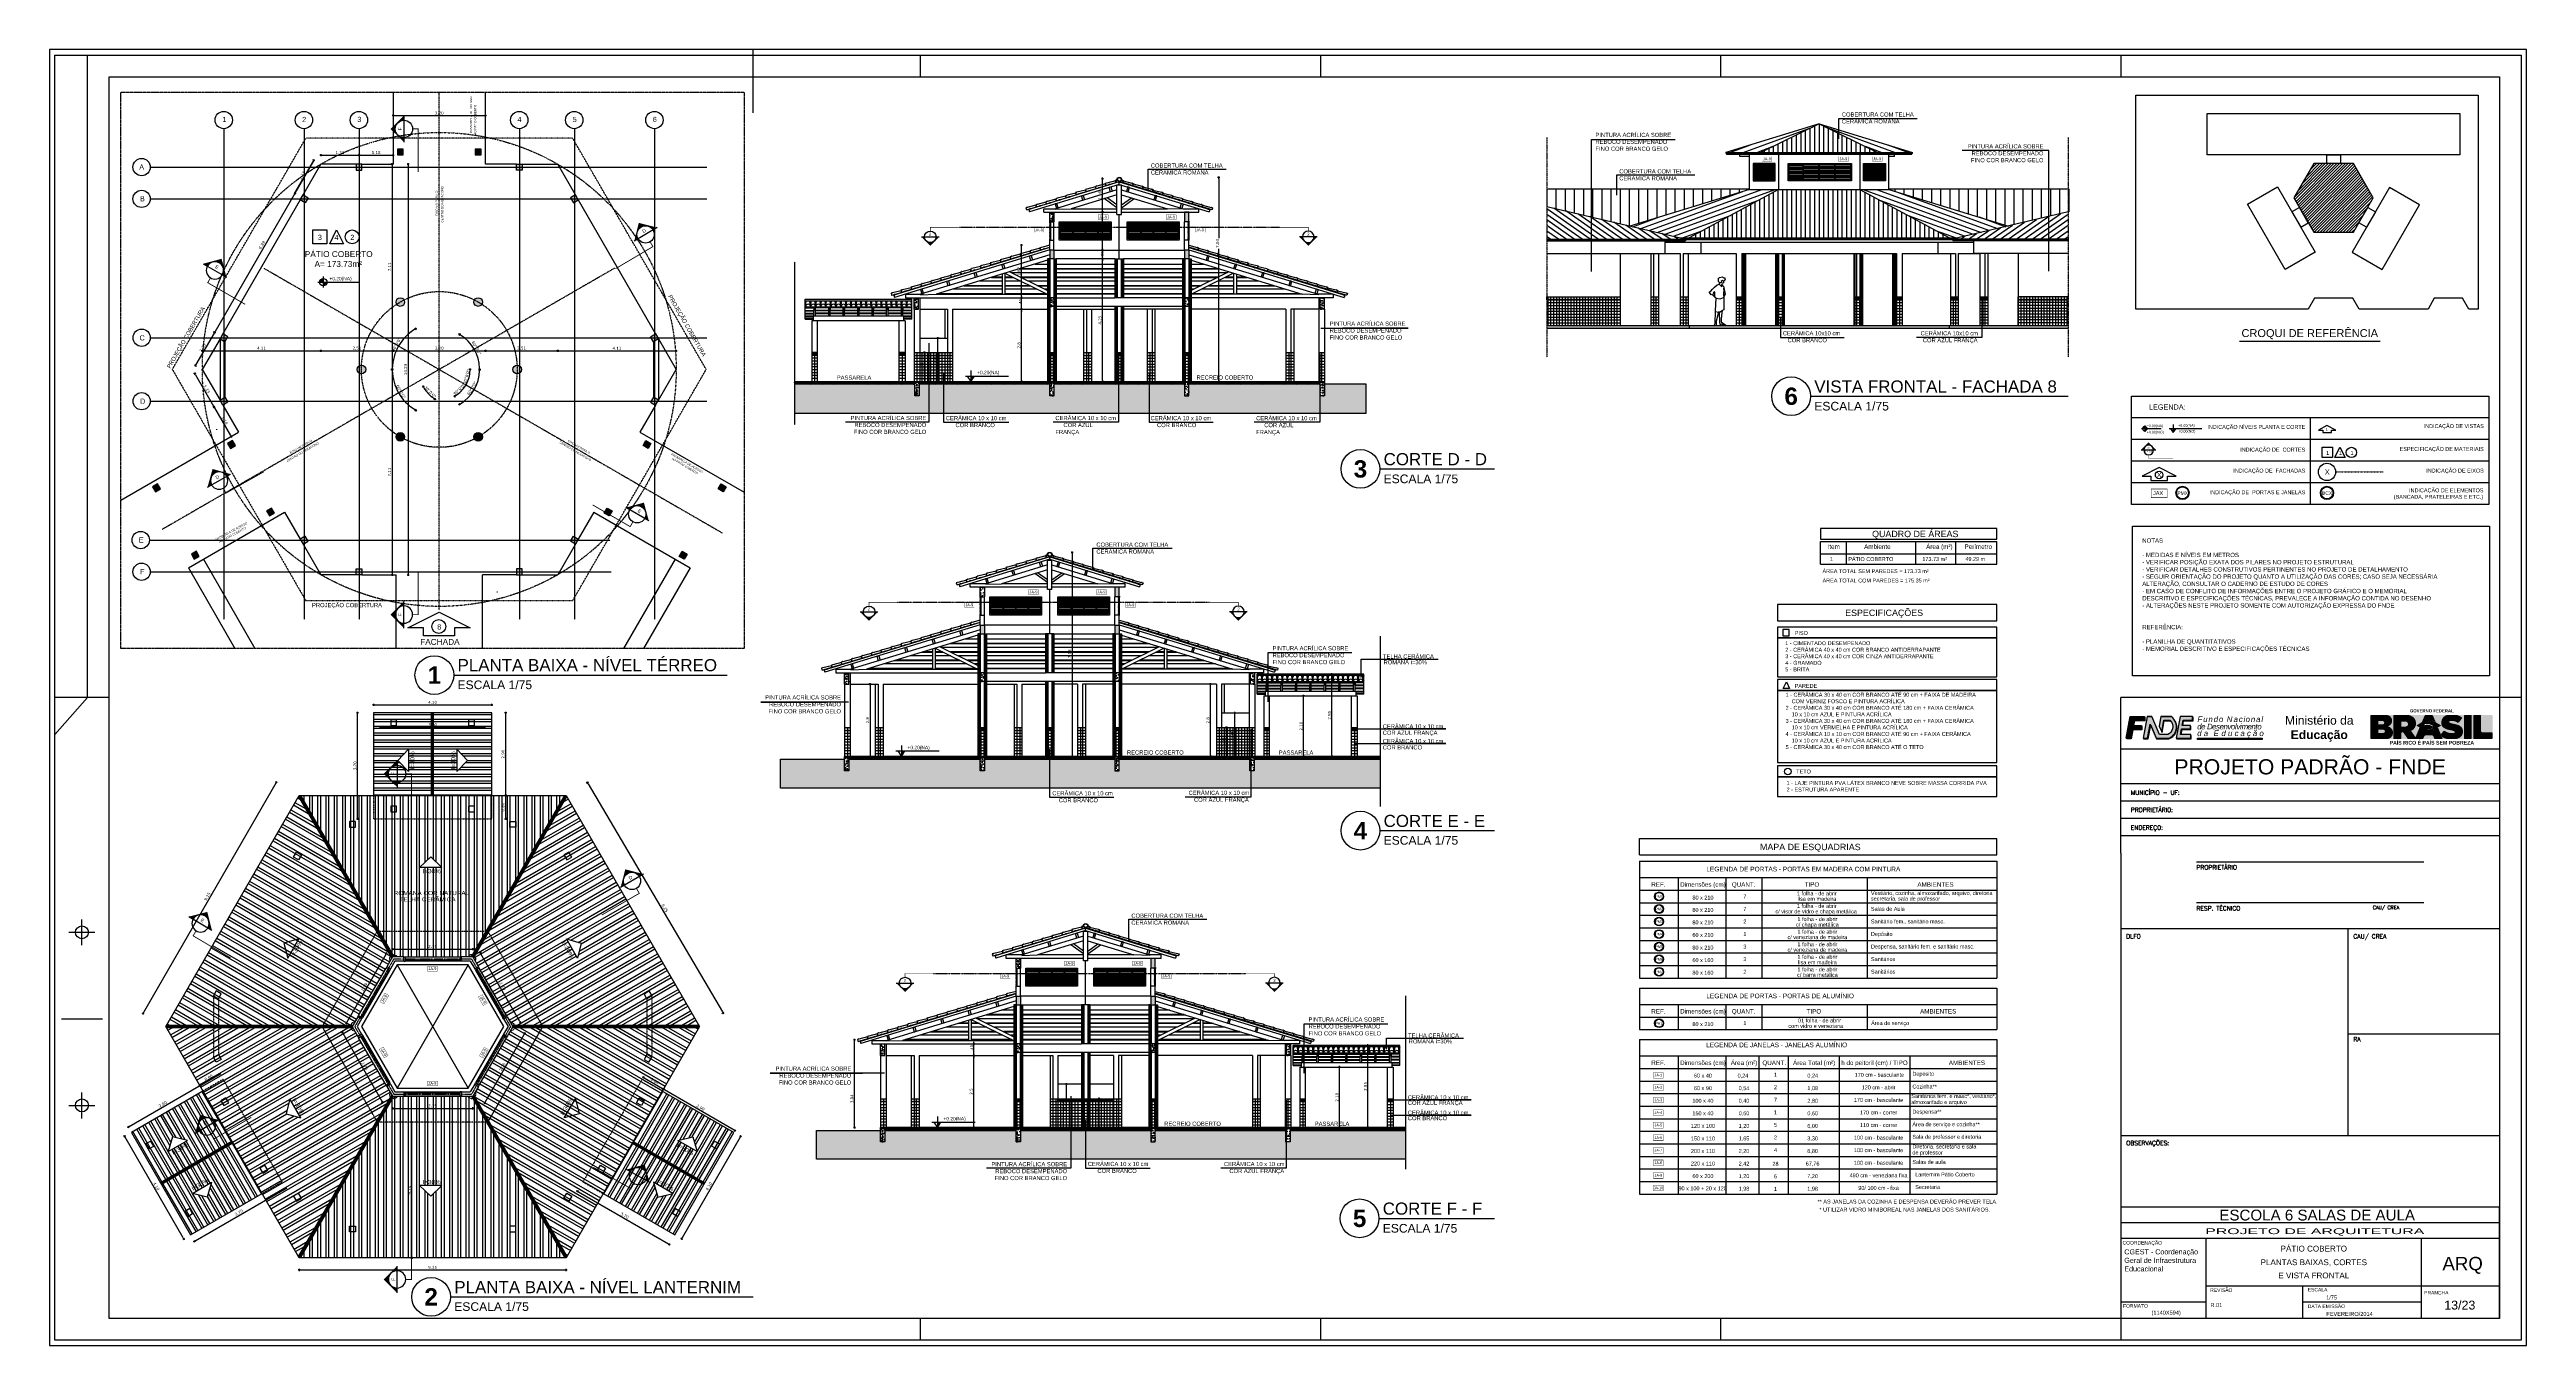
# Paper-space layout '6-ARQ-PLA-PAC0-13_R01' of a CAD drawing. Extents: x 3138 to 4283, y -700 to -101.
# The model-space entities are those that its viewports show. They can reach past a viewport. Long polylines and large blocks are cut down to what shows.
import ezdxf
from ezdxf.enums import TextEntityAlignment as Align

# ---------------------------------------------------------------- set-up
doc = ezdxf.new("R2010")
doc.units = 0
doc.header["$LTSCALE"] = 0.005
doc.header["$PDMODE"] = 3
for name, pattern in [('C5', [60, 50, -5, 0, -5]), ('CONTINU', [0]), ('DASHDOT', [25.4, 12.7, -6.35, 0, -6.35]), ('HIDDEN', [9.525, 6.35, -3.175]), ('TRACEJADO_G', [0.375, 0.25, -0.125]), ('TRAÇO-2PTOS_P', [0.625, 0.25, -0.125, 0, -0.125, 0, -0.125])]:
    doc.linetypes.add(name, pattern=pattern)
doc.layers.get('0').update_dxf_attribs({"linetype": 'CONTINUOUS'})
doc.layers.get('DEFPOINTS').update_dxf_attribs({"linetype": 'CONTINUOUS'})
for name, color, linetype in [('01', 1, 'CONTINUOUS'), ('02', 2, 'CONTINUOUS'), ('0_HATCH', 1, 'CONTINUOUS'), ('251', 251, 'CONTINUOUS'), ('A-01', 1, 'CONTINUOUS'), ('A-ALV', 6, 'CONTINUOUS'), ('A-CHAO', 8, 'CONTINUOUS'), ('A-CHAO_FACHADA', 8, 'CONTINUOUS'), ('A-COB', 3, 'CONTINUOUS'), ('A-CONST', 2, 'DASHDOT'), ('A-COTAS', 1, 'CONTINUOUS'), ('A-EQUIP', 7, 'CONTINUOUS'), ('A-ESQ', 1, 'CONTINUOUS'), ('A-EST', 5, 'CONTINUOUS'), ('A-JANEL', 3, 'CONTINUOUS'), ('A-PARED', 5, 'CONTINUOUS'), ('A-PAREDE', 5, 'CONTINUOUS'), ('A-PERFIL', 3, 'CONTINUOUS'), ('A-PILAR', 6, 'CONTINUOUS'), ('A-PILAR-HACH', 9, 'CONTINUOUS'), ('A-PILAR_EIXO', 5, 'DASHDOT'), ('A-PISO', 2, 'CONTINUOUS'), ('A-PISOS', 2, 'CONTINUOUS'), ('A-PISOS-CTEL', 2, 'TRACEJADO_G'), ('A-PISOS-NIVEL', 1, 'CONTINUOUS'), ('A-PROJCOBERTURA', 7, 'HIDDEN'), ('A-REVESTIMENTO', 8, 'CONTINUOUS'), ('A-TEL', 2, 'CONTINUOUS'), ('A-TELHAS', 2, 'CONTINUOUS'), ('A-TEXTO', 3, 'CONTINUOUS'), ('AR-PRJ-COB', 2, 'HIDDEN'), ('AR-TXT', 1, 'CONTINUOUS'), ('ARQ-CTA-1_050', 1, 'CONTINUOUS'), ('ARQ-CTA-1_075', 1, 'CONTINUOUS'), ('ARQ-EXO-1_100', 251, 'C5'), ('ARQ-HTC', 9, 'CONTINUOUS'), ('ARQ-PIS-CORTE', 2, 'CONTINUOUS'), ('ARQ-SMB-1_025', 1, 'CONTINUOUS'), ('ARQ-SMB-1_050', 1, 'CONTINUOUS'), ('ARQ-SMB-1_075', 1, 'CONTINUOUS'), ('ARQ-SMB-1_100', 1, 'CONTINUOUS'), ('ARQ-TXT-1_050', 2, 'CONTINUOUS'), ('ARQ-TXT-1_075', 2, 'CONTINUOUS'), ('ARQ-TXT-1_100', 2, 'CONTINUOUS'), ('BL-AR-TELHA 2', 2, 'CONTINUOUS'), ('BL-CRM-03', 6, 'CONTINUOUS'), ('BL-PRA-01', 1, 'CONTINUOUS'), ('cor', 7, 'CONTINUOUS'), ('EST-MET-VISTA1', 1, 'CONTINUOUS'), ('MADEIRAMENTO', 2, 'CONTINUOUS'), ('PAREDE2', 140, 'CONTINUOUS'), ('PRA', 1, 'CONTINUOUS'), ('PRES-LAYOUT', 10, 'TRAÇO-2PTOS_P'), ('TEXTO', 3, 'CONTINUOUS'), ('VIEWPORT', 8, 'CONTINUOUS')]:
    doc.layers.add(name, color=color, linetype=linetype)
doc.layers.get('VIEWPORT').off()
doc.styles.add('50', font='arial.ttf', dxfattribs={"height": 0.08})
doc.styles.add('A16', font='arial.ttf', dxfattribs={"height": 0.16})
doc.styles.add('A16-E50', font='arial.ttf', dxfattribs={"height": 0.08})
doc.styles.add('A20', font='arial.ttf', dxfattribs={"height": 0.2})
doc.styles.add('A26', font='arial.ttf', dxfattribs={"height": 0.26})
doc.styles.add('A36', font='arial.ttf', dxfattribs={"height": 0.36})
doc.styles.add('A40', font='arial.ttf', dxfattribs={"width": 1.1, "height": 0.4})
doc.styles.add('A60', font='arial.ttf', dxfattribs={"height": 0.6})
doc.styles.add('CastleT', font='')
doc.styles.add('ESC-50-A20', font='arial.ttf', dxfattribs={"height": 0.1})
doc.styles.add('FNDE', font='arial.ttf', dxfattribs={"height": 4.5})
doc.styles.add('FNDE Text Cota 0075', font='verdana.ttf', dxfattribs={"height": 0.1})
doc.styles.add('FNDE Texto Cota 0025', font='verdana.ttf', dxfattribs={"height": 0.04})
doc.styles.add('FNDE Texto Cota 0050', font='verdana.ttf', dxfattribs={"height": 0.08})
doc.styles.add('R80', font='SIMPLEX.SHX', dxfattribs={"height": 0.2})
doc.styles.get("Standard").update_dxf_attribs({"font": 'simplex.shx'})
doc.styles.add('STYLE1', font='arial.ttf', dxfattribs={"height": 0.2})
doc.styles.add('TAG ESCALA', font='arial.ttf', dxfattribs={"height": 2.5})
doc.styles.add('TAG NUMERO', font='arialbd.ttf', dxfattribs={"height": 5})
doc.styles.add('TAG TITULO', font='arial.ttf', dxfattribs={"height": 3.5})
doc.styles.get('CastleT').set_extended_font_data('CastleT')
doc.dimstyles.new('FNDE 1-0025', dxfattribs={"dimscale": 5, "dimtxt": 0.04, "dimasz": 0.01, "dimexe": 0.15, "dimexo": 0.15, "dimgap": 0.005, "dimtad": 1, "dimzin": 1, "dimdsep": 46, "dimtxsty": 'FNDE Texto Cota 0025', "dimblk": 'tic', "dimcen": 0.015, "dimdle": 0.15, "dimse1": 1, "dimse2": 1, "dimclrd": 251, "dimclre": 251, "dimclrt": 256, "dimaunit": 1, "dimadec": 3, "dimazin": 0, "dimtfac": 1, "dimtix": 1, "dimtmove": 2, "dimatfit": 3, "dimfxl": 0.15, "dimtvp": 1, "dimtolj": 1, "dimtzin": 0, "dimarcsym": 0})
doc.dimstyles.new('FNDE 1-0050', dxfattribs={"dimscale": 5, "dimtxt": 0.08, "dimasz": 0.01, "dimexe": 0.15, "dimexo": 0.15, "dimgap": 0.01, "dimtad": 1, "dimzin": 1, "dimdsep": 46, "dimtxsty": 'FNDE Texto Cota 0050', "dimblk": 'tic', "dimcen": 0.015, "dimdle": 0.15, "dimse1": 1, "dimse2": 1, "dimclrd": 251, "dimclre": 251, "dimclrt": 256, "dimaunit": 1, "dimadec": 3, "dimazin": 0, "dimtfac": 1, "dimtix": 1, "dimtmove": 2, "dimatfit": 3, "dimfxl": 0.15, "dimtvp": 1, "dimtolj": 1, "dimtzin": 0, "dimarcsym": 0})
doc.dimstyles.new('FNDE 1-075', dxfattribs={"dimscale": 2.5, "dimtxt": 0.1, "dimasz": 0.015, "dimexe": 0.15, "dimexo": 0.15, "dimgap": 0.015, "dimtad": 1, "dimzin": 4, "dimdsep": 46, "dimtxsty": 'FNDE Text Cota 0075', "dimblk": 'tic', "dimcen": 0.025, "dimdle": 0.15, "dimse1": 1, "dimse2": 1, "dimclrd": 251, "dimclre": 251, "dimclrt": 256, "dimaunit": 1, "dimadec": 3, "dimazin": 0, "dimtfac": 1, "dimtix": 1, "dimtmove": 2, "dimatfit": 3, "dimldrblk": 'DOTSMALL', "dimfxl": 0.15, "dimtvp": 1, "dimtolj": 1, "dimtzin": 0, "dimarcsym": 0})
pattern_1 = [(180, (-71.72853, 133.911306), (-7e-18, -0.05), [])]
pattern_2 = [(20, (-245.32523, 93.66015), (-0.0542957, 0.1491762), [])]
pattern_3 = [(90, (-245.32523, 93.66015), (-0.15875, 3e-17), [])]
pattern_4 = [(7e-15, (150.165256, 99.380462), (3e-18, -0.03175), [])]
pattern_5 = [(160, (149.95113, 93.66015), (0.0542957, 0.1491762), [])]
pattern_6 = [(180, (-245.539354, 99.380462), (-3e-18, -0.03175), [])]
pattern_7 = [(90, (79.01168, -111.31654), (-0.28575, 6e-17), []), (90, (79.10693, -111.2213), (-0.28575, 6e-17), [])]
pattern_8 = [(210, (79.01168, -111.31654), (0.142875, -0.24746676), []), (210, (78.88157, -111.28168), (0.142875, -0.24746676), [])]
pattern_9 = [(150, (84.715, 34.55552), (-0.142875, -0.24746676), []), (150, (84.68013, 34.68563), (-0.142875, -0.24746676), [])]
pattern_10 = [(50, (86.559, 34.55552), (0.18218467, -0.01593909), [0.01905, -0.20955]), (355, (86.559, 34.55552), (-0.03524342, 0.19105685), [0.01524, -0.16764058]), (100.45144, (86.57419, 34.5542), (0.14694125, 0.17511775), [0.01619, -0.17809024]), (46.1842, (86.559, 34.60632), (0.27107904, -0.04204233), [0.028575, -0.314325]), (96.63556, (86.5816, 34.60282), (0.23740413, 0.24742612), [0.02428502, -0.2671356]), (351.18415, (86.559, 34.60632), (0.23740413, 0.24742612), [0.02285997, -0.25145973]), (21, (86.5844, 34.59362), (0.15161439, -0.1022652), [0.01905, -0.20955]), (326, (86.5844, 34.59362), (0.06180203, 0.18418797), [0.01524, -0.16764]), (71.45144, (86.59704, 34.5851), (0.21341642, 0.08192277), [0.01619, -0.17808994]), (37.5, (86.559005, 34.55552), (0.003088603, 0.084555039), [0, -0.165608, 0, -0.17018, 0, -0.168275]), (7.5, (86.559005, 34.55552), (0.066819663, 0.100180575), [0, -0.097028, 0, -0.161798, 0, -0.064135]), (327.5, (86.50236, 34.55552), (0.135590595, -0.005728744), [0, -0.0635, 0, -0.19812, 0, -0.26289]), (317.5, (86.47696, 34.55552), (0.14812918, 0.02542649), [0, -0.08255, 0, -0.131572, 0, -0.18669])]
pattern_11 = [(45, (84.714996, 34.55552), (-0.03367596, 0.03367596), []), (45, (84.737447, 34.55552), (-0.03367596, 0.03367596), [])]
pattern_12 = [(50, (84.715, 34.55552), (0.18218467, -0.01593909), [0.01905, -0.20955]), (355, (84.715, 34.55552), (-0.03524342, 0.19105685), [0.01524, -0.16764058]), (100.45144, (84.73018, 34.5542), (0.14694125, 0.17511775), [0.01619001, -0.17809024]), (46.1842, (84.715, 34.60632), (0.27107904, -0.04204233), [0.028575, -0.314325]), (96.63556, (84.73759, 34.60282), (0.23740413, 0.24742612), [0.02428502, -0.2671356]), (351.18415, (84.715, 34.60632), (0.23740413, 0.24742612), [0.02285997, -0.25145973]), (21, (84.7404, 34.59362), (0.15161439, -0.1022652), [0.01905, -0.20955]), (326, (84.7404, 34.59362), (0.06180203, 0.18418797), [0.01524, -0.16764]), (71.451445, (84.75303, 34.5851), (0.21341642, 0.08192277), [0.01619001, -0.17808994]), (37.5, (84.714996, 34.55552), (0.003088603, 0.084555039), [0, -0.165608, 0, -0.17018, 0, -0.168275]), (7.5, (84.715, 34.55552), (0.066819663, 0.100180575), [0, -0.097028, 0, -0.161798, 0, -0.064135]), (327.5, (84.658354, 34.55552), (0.135590595, -0.005728744), [0, -0.0635, 0, -0.19812, 0, -0.26289]), (317.5, (84.63295, 34.55552), (0.14812918, 0.02542649), [0, -0.08255, 0, -0.131572, 0, -0.18669])]
pattern_13 = [(45, (64.485293, 98.632826), (-0.0067351921, 0.0067351921), [])]
pattern_14 = [(45, (64.485293, 114.333295), (-0.0067351921, 0.0067351921), [])]
pattern_15 = [(45, (36.467997, 128.717438), (-0.0067351921, 0.0067351921), [])]
pattern_16 = [(50, (73.91097, 34.55552), (0.18218467, -0.01593909), [0.01905, -0.20955]), (355, (73.91097, 34.55552), (-0.03524342, 0.19105685), [0.01524, -0.16764058]), (100.45144, (73.92615, 34.5542), (0.14694125, 0.17511775), [0.01619001, -0.17809024]), (46.1842, (73.91097, 34.60632), (0.27107904, -0.04204233), [0.028575, -0.314325]), (96.63556, (73.93356, 34.60282), (0.23740413, 0.24742612), [0.02428502, -0.2671356]), (351.18415, (73.91097, 34.60632), (0.23740413, 0.24742612), [0.02285997, -0.25145973]), (21, (73.93637, 34.59362), (0.15161439, -0.1022652), [0.01905, -0.20955]), (326, (73.93637, 34.59362), (0.06180203, 0.18418797), [0.01524, -0.16764]), (71.451445, (73.949, 34.5851), (0.21341642, 0.08192277), [0.01619001, -0.17808994]), (37.5, (73.91097, 34.55552), (0.003088603, 0.084555039), [0, -0.165608, 0, -0.17018, 0, -0.168275]), (7.5, (73.91097, 34.55552), (0.066819663, 0.100180575), [0, -0.097028, 0, -0.161798, 0, -0.064135]), (327.5, (73.85433, 34.55552), (0.135590595, -0.005728744), [0, -0.0635, 0, -0.19812, 0, -0.26289]), (317.5, (73.82893, 34.55552), (0.14812918, 0.02542649), [0, -0.08255, 0, -0.131572, 0, -0.18669])]
pattern_17 = [(45, (73.91097, 34.55552), (-0.03367596, 0.03367596), []), (45, (73.93342, 34.55552), (-0.03367596, 0.03367596), [])]
pattern_18 = [(45, (84.715, 34.55552), (1e-17, 0.17960512), [0.127, -0.127]), (45, (84.68132, 34.5892), (1e-17, 0.17960512), [0.127, -0.127]), (45, (84.64764, 34.62287), (1e-17, 0.17960512), [0.127, -0.127]), (135, (84.64764, 34.64532), (-0.17960512, 1e-17), [0.127, -0.127]), (135, (84.68132, 34.679), (-0.17960512, 1e-17), [0.127, -0.127]), (135, (84.715, 34.71267), (-0.17960512, 1e-17), [0.127, -0.127])]

# ---------------------------------------------------------------- blocks, each defined once
blk = doc.blocks.new('FNDE')
blk.add_hatch(color=30).paths.add_polyline_path([(32.9, 0), (32.9, -0.6), (62.8, -0.6), (62.8, 0)])
at = {"layer": 'BL-CRM-03'}
blk.add_hatch(color=170, dxfattribs=at).paths.add_polyline_path([(3.2, 5.9), (3.6, 8.3), (8.4, 8.3), (8.4, 10), (1.8, 10), (0, 0), (2.1, 0), (2.9, 4.2), (7, 4.2), (7, 5.9)])
h = blk.add_hatch(color=170, dxfattribs=at)
h.paths.add_polyline_path([(1.8, 10), (0, 0), (2.1, 0), (2.9, 4.2), (7, 4.2), (7, 5.9), (3.2, 5.9), (3.6, 8.3), (8.4, 8.3), (8.4, 10)], flags=17)
h.paths.add_polyline_path([(1.8, 10), (0, 0)], flags=0)
h.paths.add_polyline_path([(0, 0), (1.8, 10), (8.4, 10), (8.4, 8.3), (3.6, 8.3), (3.2, 5.9), (7, 5.9), (7, 4.2), (2.9, 4.2), (2.1, 0)], flags=17)
h = blk.add_hatch(color=170, dxfattribs=at)
h.paths.add_polyline_path([(1.8, 10), (0, 0), (2.1, 0), (2.9, 4.2), (7, 4.2), (7, 5.9), (3.2, 5.9), (3.6, 8.3), (8.4, 8.3), (8.4, 10)], flags=17)
h.paths.add_polyline_path([(1.8, 10), (0, 0)], flags=0)
h.paths.add_polyline_path([(0, 0), (1.8, 10), (8.4, 10), (8.4, 8.3), (3.6, 8.3), (3.2, 5.9), (7, 5.9), (7, 4.2), (2.9, 4.2), (2.1, 0)], flags=17)
h = blk.add_hatch(color=170, dxfattribs=at)
h.paths.add_polyline_path([(1.8, 10), (0, 0), (2.1, 0), (2.9, 4.2), (7, 4.2), (7, 5.9), (3.2, 5.9), (3.6, 8.3), (8.4, 8.3), (8.4, 10)], flags=17)
h.paths.add_polyline_path([(1.8, 10), (0, 0)], flags=0)
h.paths.add_polyline_path([(0, 0), (1.8, 10), (8.4, 10), (8.4, 8.3), (3.6, 8.3), (3.2, 5.9), (7, 5.9), (7, 4.2), (2.9, 4.2), (2.1, 0)], flags=17)
h = blk.add_hatch(color=170, dxfattribs=at)
h.paths.add_polyline_path([(1.8, 10), (0, 0), (2.1, 0), (2.9, 4.2), (7, 4.2), (7, 5.9), (3.2, 5.9), (3.6, 8.3), (8.4, 8.3), (8.4, 10)], flags=17)
h.paths.add_polyline_path([(1.8, 10), (0, 0)], flags=0)
h.paths.add_polyline_path([(0, 0), (1.8, 10), (8.4, 10), (8.4, 8.3), (3.6, 8.3), (3.2, 5.9), (7, 5.9), (7, 4.2), (2.9, 4.2), (2.1, 0)], flags=17)
h = blk.add_hatch(color=7, dxfattribs=at)
h.paths.add_polyline_path([(8.6, 8), (8.6, 9.7), (8.4, 9.7), (8.4, 8.3), (3.6, 8.3), (3.2, 5.9), (3.4, 5.9), (3.8, 8)])
h.paths.add_polyline_path([(2.9, 4.2), (2.1, 0), (0.2, 0), (0.2, -0.3), (2.3, -0.3), (3.1, 3.9), (7.2, 3.9), (7.2, 5.6), (7, 5.6), (7, 4.2)])
h = blk.add_hatch(color=170, dxfattribs=at)
h.paths.add_polyline_path([(11.8, 10), (9.6, 10), (7.8, 0), (9.9, 0), (11.1, 6.5), (11.3, 6.1), (11.3, 6.1), (13.8, 0), (19.5, 0, 0.279763), (23.1, 4, 0.314697), (20.8, 10), (16, 10), (15.2, 5.6), (16.4, 3), (17.4, 8.3), (20.2, 8.3, -0.285658), (21.4, 4.4, -0.266372), (19.2, 1.7), (15.3, 1.7)])
h.paths.add_polyline_path([(23.1, 0), (29.8, 0), (29.8, 1.7), (25.1, 1.7), (25.6, 4.4), (29.7, 4.4), (29.7, 5.9), (25.9, 5.9), (26.3, 8.3), (30.7, 8.3), (30.7, 10), (24.9, 10)])
h = blk.add_hatch(color=7, dxfattribs=at)
h.paths.add_polyline_path([(10.1, -0.3), (11.3, 6.1), (11.1, 6.5), (9.9, 0), (8, 0), (8, -0.3)])
h.paths.add_polyline_path([(19.7, -0.3, 0.279763), (23.2, 3.7, 0.192498), (22.7, 7.8, -0.174547), (23.1, 4, -0.279763), (19.5, 0), (13.8, 0), (14, -0.3)])
h.paths.add_polyline_path([(17.6, 8), (20.4, 8, -0.080504), (21.2, 7, 0.105578), (20.2, 8.3), (17.4, 8.3), (16.4, 3), (16.6, 2.6)])
h = blk.add_hatch(color=7, dxfattribs=at)
h.paths.add_polyline_path([(30.9, 8), (30.9, 9.7), (30.7, 9.7), (30.7, 8.3), (26.3, 8.3), (25.9, 5.9), (26.1, 5.9), (26.5, 8)])
h.paths.add_polyline_path([(29.8, 4.1), (29.8, 5.6), (29.7, 5.6), (29.7, 4.4), (25.6, 4.4), (25.1, 1.7), (25.4, 1.7), (25.8, 4.1)])
h.paths.add_polyline_path([(30, -0.3), (30, 1.3), (29.8, 1.3), (29.8, 0), (23.3, 0), (23.3, -0.3)])
at = {"color": 170}
for p, q in [((7, 5.9), (7, 4.2)), ((9.8, 10), (11.8, 10)), ((16, 10), (20.7, 10))]:
    blk.add_line(p, q, dxfattribs=at)
for points in [[(1.8, 10), (0, 0), (1.8, 10), (8.4, 10), (8.4, 8.3), (3.6, 8.3), (3.2, 5.9), (7, 5.9), (7, 4.2), (2.9, 4.2), (2.1, 0), (0, 0)], [(15.4, 1.7), (12, 9.7), (12, 9.7)]]:
    blk.add_lwpolyline(points, dxfattribs=at)
at = {"color": 7}
for points in [[(7, 5.6), (7.2, 5.6), (7.2, 3.9), (3.1, 3.9), (2.3, -0.3), (0.2, -0.3), (0.2, 0)], [(8.4, 9.7), (8.6, 9.7), (8.6, 8), (3.8, 8), (3.4, 5.9)], [(23.3, 0), (23.3, -0.3), (30, -0.3), (30, 1.3), (29.8, 1.3)], [(25.4, 1.7), (25.8, 4.1), (29.8, 4.1), (29.8, 5.6), (29.7, 5.6)], [(26.1, 5.9), (26.5, 8), (30.9, 8), (30.9, 9.7), (30.7, 9.7)]]:
    blk.add_lwpolyline(points, dxfattribs=at)
at = {"color": 170}
blk.add_lwpolyline([(23, 3.9, 0.319097), (20.8, 10), (16, 10), (15.2, 5.6), (16.4, 3), (17.4, 8.3), (20.2, 8.3, -0.285658), (21.4, 4.4, -0.266372), (19.2, 1.7), (15.3, 1.7), (11.8, 10), (9.6, 10), (7.8, 0), (9.9, 0), (11.1, 6.5), (13.8, 0), (19.5, 0, 0.284541), (23.1, 4.1)], format="xyb", dxfattribs=at)
at = {"color": 7}
for points in [[(8, 0), (8, -0.3), (10.1, -0.3), (11.3, 6.1), (14, -0.3), (19.7, -0.3, 0.284541), (23.2, 3.8)], [(16.4, 3), (16.6, 2.6), (17.6, 8), (20.4, 8, -0.080504), (21.2, 7)], [(23.2, 3.6, 0.196648), (22.7, 7.8, 0.196648)]]:
    blk.add_lwpolyline(points, format="xyb", dxfattribs=at)
at = {"color": 170}
blk.add_lwpolyline([(30.7, 10), (24.9, 10), (23.1, 0), (29.8, 0), (29.8, 1.7), (25.1, 1.7), (25.6, 4.4), (29.7, 4.4), (29.7, 5.9), (25.9, 5.9), (26.3, 8.3), (30.7, 8.3)], close=True, dxfattribs=at)
at = {"color": 30}
blk.add_lwpolyline([(32.9, 0), (62.8, 0), (62.8, -0.6), (32.9, -0.6)], close=True, dxfattribs=at)
at = {"color": 7, "char_height": 2.6, "width": 43.228, "attachment_point": 1, "style": 'FNDE'}
for s, insert in [('{\\fArial|b0|i1|c0|p34;\\T0.9;de Desenvolvimento}', (32.8, 6.7)), ('{\\fArial|b0|i1|c238|p34;\\T1.5;da Educaçăo\\T1.4; }', (32.8, 3.6)), ('{\\fArial|b0|i1|c238|p34;\\T1.2;Fundo Nacional\\fArial|b0|i0|c238|p34;\\T1; }', (32.9, 10.1))]:
    blk.add_mtext(s, dxfattribs=dict(at, insert=insert))
blk = doc.blocks.new('CARIMBO')
at = {"true_color": 0x124700}
blk.add_hatch(color=88, dxfattribs=at).paths.add_polyline_path([(751.27, 738.36), (751.27, 738.36), (750.84, 738.11), (750.42, 738.36), (750.42, 738.36), (750.84, 738.08)])
at = {"layer": 'cor'}
h = blk.add_hatch(color=88, dxfattribs=at)
h.set_gradient(color1=(18, 71, 0), color2=(43, 173, 0), rotation=45, tint=1)
h.paths.add_polyline_path([(748.96, 738.41, 0.866951), (748.88, 738.94), (748.2, 738.94, 0.414214), (748.14, 738.88), (748.14, 737.88, 0.414214), (748.2, 737.82), (748.89, 737.82, 0.912014)])
h.paths.add_polyline_path([(748.74, 738.1), (748.51, 738.1), (748.51, 738.26), (748.74, 738.26, -1)], flags=16)
h.paths.add_polyline_path([(748.71, 738.5), (748.51, 738.5), (748.51, 738.66), (748.71, 738.66, -1)], flags=16)
at = {"layer": 'cor', "true_color": 0xf7d426}
h = blk.add_hatch(color=40, dxfattribs=at)
h.paths.add_polyline_path([(753.26, 738.2, 0.414214), (753.32, 738.14), (753.74, 738.14, -0.414214), (753.8, 738.08), (753.8, 738.88, 0.414214), (753.74, 738.94), (753.21, 738.94, -0.414214), (753.26, 738.88)])
h.paths.add_polyline_path([(752.9, 738.88, -0.414214), (752.95, 738.94), (752.78, 738.94, -0.414214), (752.83, 738.88), (752.83, 737.88, -0.414214), (752.78, 737.82), (752.95, 737.82, -0.414214), (752.9, 737.88)])
h.paths.add_polyline_path([(750.03, 738.2), (750.23, 737.91), (750.42, 738.36), (750.27, 738.45), (750.52, 738.6), (750.65, 738.9, -0.301755), (750.7, 738.94), (749.8, 738.94, -0.047823), (749.97, 738.92, -0.713696)])
h.paths.add_polyline_path([(749.58, 738.4), (749.77, 738.4, 1), (749.77, 738.63), (749.58, 738.63)])
h.paths.add_polyline_path([(749.91, 737.82, -0.246669), (749.86, 737.85), (749.67, 738.12, 0.736091), (749.58, 738.1), (749.58, 737.88, -0.414214), (749.53, 737.82)])
h.paths.add_polyline_path([(748.74, 738.1, 1), (748.74, 738.26), (748.51, 738.26), (748.51, 738.1)])
h.paths.add_polyline_path([(748.51, 738.66), (748.51, 738.5), (748.71, 738.5, 1), (748.71, 738.66)])
h.paths.add_polyline_path([(750.69, 737.99, 0.301755), (750.64, 737.96), (750.6, 737.86, -0.301755), (750.55, 737.82), (751.14, 737.82, -0.301755), (751.09, 737.86), (751.05, 737.96, 0.301755), (751, 737.99)])
h.paths.add_polyline_path([(749.26, 738.94), (748.88, 738.94, -0.866951), (748.96, 738.41, -0.878048), (748.91, 737.82), (749.26, 737.82, -0.414214), (749.2, 737.88), (749.2, 738.88, -0.414214)])
at = {"layer": 'cor'}
h = blk.add_hatch(color=88, dxfattribs=at)
h.set_gradient(color1=(18, 71, 0), color2=(43, 173, 0), rotation=45, tint=1)
h.paths.add_polyline_path([(749.2, 737.88, 0.414214), (749.26, 737.82), (749.53, 737.82, 0.414214), (749.58, 737.88), (749.58, 738.1, -0.736091), (749.67, 738.12), (749.86, 737.85, 0.246669), (749.91, 737.82), (750.24, 737.82, -0.536387), (750.21, 737.86), (750.23, 737.91), (750.03, 738.2, 0.713696), (749.97, 738.92, 0.062724), (749.75, 738.94), (749.26, 738.94, 0.414214), (749.2, 738.88)])
h.paths.add_polyline_path([(749.58, 738.4), (749.58, 738.63), (749.77, 738.63, -1), (749.77, 738.4)], flags=16)
h = blk.add_hatch(color=88, dxfattribs=at)
h.set_gradient(color1=(18, 71, 0), color2=(43, 173, 0), rotation=45, tint=1)
h.paths.add_polyline_path([(750.64, 737.96, -0.301755), (750.69, 737.99), (751, 737.99, -0.301755), (751.05, 737.96), (751.09, 737.86, 0.301755), (751.14, 737.82), (751.45, 737.82, 0.536387), (751.48, 737.86), (751.27, 738.36), (750.84, 738.11), (750.42, 738.36), (750.21, 737.86, 0.536387), (750.24, 737.82), (750.55, 737.82, 0.301755), (750.6, 737.86)])
h.paths.add_polyline_path([(751.17, 738.6), (751.04, 738.9, 0.301755), (750.99, 738.94), (750.7, 738.94, 0.301755), (750.65, 738.9), (750.52, 738.6), (750.84, 738.79)])
h = blk.add_hatch(color=40, dxfattribs=at)
h.set_gradient(color1=(243, 175, 18), color2=(255, 127, 0), rotation=270, tint=1, name='HEMISPHERICAL')
h.paths.add_polyline_path([(751.42, 738.45), (750.84, 738.79), (750.27, 738.45), (750.84, 738.11)])
h.paths.add_polyline_path([(750.64, 738.45, -1), (751.05, 738.45, -1)], flags=16)
h = blk.add_hatch(color=171, dxfattribs=at)
h.set_gradient(color1=(102, 140, 255), color2=(10, 65, 153), rotation=270, tint=1, name='HEMISPHERICAL')
h.paths.add_polyline_path([(750.65, 738.51, -0.20647), (751.04, 738.43, 0.021018), (751.05, 738.45, 0.855475)])
h.paths.add_polyline_path([(751.04, 738.4, 0.224005), (750.65, 738.47, 0.030255), (750.64, 738.45, 0.871589)])
at = {"layer": 'cor', "true_color": 0xf4df43}
h = blk.add_hatch(color=53, dxfattribs=at)
edge = h.paths.add_edge_path()
edge.add_spline(control_points=[(751.6, 738.2), (751.62, 738.18), (751.69, 738.13), (751.83, 738.1), (751.96, 738.09), (752.04, 738.11), (752.05, 738.16), (752.01, 738.19), (751.93, 738.22), (751.78, 738.24), (751.6, 738.29), (751.44, 738.41), (751.42, 738.56), (751.43, 738.69), (751.49, 738.81), (751.58, 738.89), (751.64, 738.92), (751.72, 738.94)], knot_values=[0.065919, 0.065919, 0.065919, 0.065919, 0.132216, 0.300366, 0.426053, 0.481008, 0.522695, 0.580041, 0.634819, 0.765803, 0.969397, 1.125194, 1.241711, 1.336641, 1.472206, 1.56492, 1.65521, 1.65521, 1.65521, 1.65521], degree=3, periodic=0)
edge.add_line((751.72, 738.94), (750.99, 738.94))
edge.add_arc((750.99, 738.88), 0.0573, 22.8342, 90, ccw=False)
edge.add_line((751.04, 738.9), (751.17, 738.6))
edge.add_line((751.17, 738.6), (751.42, 738.45))
edge.add_line((751.42, 738.45), (751.27, 738.36))
edge.add_line((751.27, 738.36), (751.4, 738.04))
edge.add_line((751.4, 738.04), (751.52, 738.19))
edge.add_arc((751.56, 738.15), 0.0566, 53.721, 142.0364, ccw=False)
edge = h.paths.add_edge_path()
edge.add_arc((752.52, 738.88), 0.0573, 90, 180, ccw=False)
edge.add_line((752.52, 738.94), (752.11, 738.94))
edge.add_arc((751.99, 738.31), 0.642, 51.0519, 79.1443, ccw=False)
edge.add_line((752.4, 738.81), (752.25, 738.6))
edge.add_arc((752.2, 738.63), 0.0573, 236.5787, 324.3401, ccw=False)
edge.add_spline(control_points=[(752.17, 738.58), (752.13, 738.61), (752.04, 738.65), (751.91, 738.67), (751.79, 738.66), (751.8, 738.58), (751.92, 738.54), (752.12, 738.51), (752.37, 738.42), (752.45, 738.18), (752.38, 737.95), (752.25, 737.86), (752.12, 737.82)], knot_values=[0.044554, 0.044554, 0.044554, 0.044554, 0.150842, 0.328725, 0.389861, 0.448625, 0.477745, 0.709396, 0.965606, 1.159666, 1.316654, 1.549437, 1.549437, 1.549437, 1.549437], degree=3, periodic=0)
edge.add_line((752.12, 737.82), (752.52, 737.82))
edge.add_arc((752.52, 737.88), 0.0573, 180, 270, ccw=False)
edge.add_line((752.47, 737.88), (752.47, 738.88))
edge = h.paths.add_edge_path()
edge.add_spline(control_points=[(751.74, 737.82), (751.65, 737.83), (751.57, 737.86), (751.49, 737.9), (751.46, 737.92)], knot_values=[0.075756, 0.075756, 0.075756, 0.075756, 0.2593, 0.320309, 0.320309, 0.320309, 0.320309], degree=3, periodic=0)
edge.add_line((751.46, 737.92), (751.48, 737.86))
edge.add_arc((751.45, 737.85), 0.0286, -90, 22.8342, ccw=False)
edge.add_line((751.45, 737.82), (751.74, 737.82))
at = {"layer": 'cor'}
h = blk.add_hatch(color=88, dxfattribs=at)
h.set_gradient(color1=(18, 71, 0), color2=(43, 173, 0), rotation=45, tint=1)
edge = h.paths.add_edge_path()
edge.add_spline(control_points=[(752.12, 737.82), (752.25, 737.86), (752.38, 737.95), (752.45, 738.18), (752.37, 738.42), (752.12, 738.51), (751.92, 738.54), (751.8, 738.58), (751.79, 738.66), (751.91, 738.67), (752.04, 738.65), (752.13, 738.61), (752.17, 738.58)], knot_values=[0.044554, 0.044554, 0.044554, 0.044554, 0.277337, 0.434326, 0.628385, 0.884595, 1.116246, 1.145366, 1.20413, 1.265267, 1.443149, 1.549437, 1.549437, 1.549437, 1.549437], degree=3, periodic=0)
edge.add_arc((752.2, 738.63), 0.0573, 236.5787, 324.3401)
edge.add_line((752.25, 738.6), (752.4, 738.81))
edge.add_arc((751.99, 738.31), 0.642, 51.0519, 79.1443)
edge.add_line((752.11, 738.94), (751.72, 738.94))
edge.add_spline(control_points=[(751.72, 738.94), (751.64, 738.92), (751.58, 738.89), (751.49, 738.81), (751.43, 738.69), (751.42, 738.56), (751.44, 738.41), (751.6, 738.29), (751.78, 738.24), (751.93, 738.22), (752.01, 738.19), (752.05, 738.16), (752.04, 738.11), (751.96, 738.09), (751.83, 738.1), (751.69, 738.13), (751.62, 738.18), (751.6, 738.2)], knot_values=[0.065919, 0.065919, 0.065919, 0.065919, 0.15621, 0.248924, 0.384488, 0.479419, 0.595936, 0.751732, 0.955327, 1.08631, 1.141089, 1.198434, 1.240121, 1.295076, 1.420763, 1.588913, 1.65521, 1.65521, 1.65521, 1.65521], degree=3, periodic=0)
edge.add_arc((751.56, 738.15), 0.0566, 53.721, 142.0364)
edge.add_line((751.52, 738.19), (751.4, 738.04))
edge.add_line((751.4, 738.04), (751.46, 737.92))
edge.add_spline(control_points=[(751.46, 737.92), (751.49, 737.9), (751.57, 737.86), (751.65, 737.83), (751.74, 737.82)], knot_values=[0.075756, 0.075756, 0.075756, 0.075756, 0.136765, 0.320309, 0.320309, 0.320309, 0.320309], degree=3, periodic=0)
edge.add_line((751.74, 737.82), (752.12, 737.82))
h = blk.add_hatch(color=88, dxfattribs=at)
h.set_gradient(color1=(18, 71, 0), color2=(43, 173, 0), rotation=45, tint=1)
h.paths.add_polyline_path([(752.83, 738.88, 0.414214), (752.78, 738.94), (752.52, 738.94, 0.414214), (752.47, 738.88), (752.47, 737.88, 0.414214), (752.52, 737.82), (752.78, 737.82, 0.414214), (752.83, 737.88)])
h = blk.add_hatch(color=88, dxfattribs=at)
h.set_gradient(color1=(18, 71, 0), color2=(43, 173, 0), rotation=45, tint=1)
h.paths.add_polyline_path([(753.26, 738.88, 0.414214), (753.21, 738.94), (752.95, 738.94, 0.414214), (752.9, 738.88), (752.9, 737.88, 0.414214), (752.95, 737.82), (753.74, 737.82, 0.414214), (753.8, 737.88), (753.8, 738.08, 0.414214), (753.74, 738.14), (753.32, 738.14, -0.414214), (753.26, 738.2)])
at = {"layer": 'PRA', "color": 2}
for p, q in [((754.11, 739.75), (736.61, 739.75)), ((736.61, 732.55), (736.61, 739.75)), ((754.11, 737.35), (736.61, 737.35)), ((754.11, 737.35), (736.61, 737.35)), ((754.11, 735.75), (736.61, 735.75)), ((754.11, 734.95), (736.61, 734.95)), ((754.11, 734.15), (736.61, 734.15)), ((754.11, 733.35), (736.61, 733.35)), ((736.61, 732.55), (736.61, 711.05)), ((750.61, 732.14), (740.11, 732.14)), ((750.61, 730.25), (740.11, 730.25)), ((754.11, 729.05), (736.61, 729.05)), ((747.11, 729.05), (747.11, 719.49)), ((747.11, 724.2), (754.11, 724.2)), ((754.11, 719.49), (736.61, 719.49)), ((736.61, 715.47), (754.11, 715.47)), ((736.61, 714.75), (754.11, 714.75)), ((740.56, 711.05), (740.56, 714.75)), ((750.51, 711.05), (750.51, 714.75)), ((754.11, 712.53), (740.56, 712.53)), ((745.03, 711.05), (745.03, 712.53)), ((740.56, 711.79), (736.61, 711.79)), ((750.51, 711.79), (745.03, 711.79))]:
    blk.add_line(p, q, dxfattribs=at)
at = {"layer": 'PRA', "color": 4}
blk.add_lwpolyline([(736.61, 711.05), (754.11, 711.05), (754.11, 716.19), (736.61, 716.19)], close=True, dxfattribs=at)
at = {"layer": 'PRA', "color": 7, "xscale": 0.1000000000000227, "yscale": 0.1000000000000227, "zscale": 0.1000000000000227}
blk.add_blockref('FNDE', (736.86, 737.86), dxfattribs=at)
at = {"color": 7, "width": 5.5767, "attachment_point": 1, "style": '50'}
for s, insert, char_height in [('\\pi1.7847;{\\fArial|b1|i0|c0|p34;GOVERNO FEDERAL}', (748.19, 739.2), 0.1432), ('\\pi0.84331;{\\fArial|b1|i0|c0|p34;PAÍS RICO É PAÍS SEM POBREZA}', (748.19, 737.74), 0.1718)]:
    blk.add_mtext(s, dxfattribs=dict(at, insert=insert, char_height=char_height))
at = {"layer": 'PRA', "color": 4, "style": 'A36'}
blk.add_text('PROJETO PADRÃO - FNDE', height=0.7, dxfattribs=at).set_placement((745.36, 736.19), align=Align.CENTER)
at = {"layer": 'PRA', "color": 2, "style": 'R80'}
for s, p in [('MUNICÍPIO - UF:', (737.07, 735.35)), ('PROPRIETÁRIO:', (737.07, 734.55)), ('ENDEREÇO:', (737.07, 733.73))]:
    blk.add_text(s, height=0.2, dxfattribs=at).set_placement(p, align=Align.MIDDLE_LEFT)
for s, p in [('PROPRIETÁRIO', (740.11, 731.99)), ('RESP. TÉCNICO', (740.11, 730.1)), ('DLFO', (736.86, 728.8)), ('CAU/ CREA', (747.36, 728.8)), ('OBSERVAÇÕES:', (736.86, 719.25))]:
    blk.add_text(s, height=0.2, dxfattribs=at).set_placement(p, align=Align.TOP_LEFT)
at = {"layer": 'PRA', "color": 3}
blk.add_text('CAU/ CREA ', height=0.16, dxfattribs=at).set_placement((748.26, 729.96))
at = {"layer": 'PRA', "color": 2}
for s, height, style, p in [('RA', 0.2, 'R80', (747.36, 723.85)), ('COORDENAÇÃO', 0.1646, 'A16', (736.69, 714.46)), ('REVISÃO', 0.165, 'A16', (740.74, 712.27)), ('ESCALA', 0.165, 'A16', (745.25, 712.29)), ('PRANCHA', 0.165, 'A16', (750.63, 712.15)), ('FORMATO', 0.165, 'A16', (736.71, 711.54)), ('DATA EMISSÃO', 0.1646, 'A16', (745.25, 711.52))]:
    blk.add_text(s, height=height, dxfattribs=dict(at, style=style)).set_placement(p)
at = {"layer": 'PRA', "color": 2, "insert": (743.53, 738.89), "char_height": 0.4, "width": 4.4424, "attachment_point": 1, "style": 'FNDE'}
blk.add_mtext('\\pi0.66992;{\\fArial|b0|i0|c238|p34;Ministério} da{\\fArial|b0|i0|c238|p34; \\P\\pi0.93159;\\fArial|b1|i0|c238|p34;Educação}', dxfattribs=at)
at = {"layer": 'PRA', "color": 4, "insert": (740.97, 716.07), "char_height": 0.5, "width": 59.7103, "attachment_point": 1, "style": 'A36'}
blk.add_mtext(' ESCOLA 6 SALAS DE AULA', dxfattribs=at)
at = {"layer": 'PRA', "color": 3, "insert": (736.77, 714.24), "char_height": 0.2362, "width": 36.2642, "attachment_point": 1, "style": 'A20'}
blk.add_mtext('{\\fArial|b0|i0|c238|p34;CGEST - }C{\\fArial|b0|i0|c238|p34;oordenação }\\PG{\\fArial|b0|i0|c238|p34;eral de }I{\\fArial|b0|i0|c238|p34;nfraestrutura} \\PEducacional', dxfattribs=at)
at = {"layer": 'PRA', "color": 3, "style": 'A20'}
for tag, p, height in [('MUNICIPIO', (741.24, 735.25), 0.2), ('ENDEREÇO', (741.24, 733.74), 0.2), ('DESENHO', (738.03, 711.22), 0.185), ('R-01', (740.75, 711.9), 0.185), ('R-02', (740.75, 711.55), 0.185), ('R-03', (740.75, 711.21), 0.185), ('ESCALA', (746.11, 711.93), 0.185), ('DATA', (746.11, 711.17), 0.185)]:
    blk.add_attdef(tag, p, '', height=height, dxfattribs=at)
at = {"layer": 'PRA', "color": 4, "style": 'A26'}
for tag, p in [('DESCRIÇÃO-1', (745.54, 714.27)), ('DESCRIÇÃO-2', (745.54, 713.64)), ('DESCRIÇÃO-3', (745.54, 713.03))]:
    blk.add_attdef(tag, text='', height=0.267, dxfattribs=at).set_placement(p, align=Align.MIDDLE_CENTER)
at = {"layer": 'PRA', "color": 6}
for tag, height, style, p in [('ARQ', 0.617, 'A60', (752.41, 713.59)), ('00/00', 0.411, 'A40', (752.28, 711.67))]:
    blk.add_attdef(tag, text='', height=height, dxfattribs=dict(at, style=style)).set_placement(p, align=Align.MIDDLE_CENTER)
blk = doc.blocks.new('TituloDesenho')
at = {"color": 251}
blk.add_circle((0, 0), 0.5, dxfattribs=at)
at = {"style": 'CastleT'}
blk.add_attdef('N', text='', height=0.425, dxfattribs=at).set_placement((0, 0), align=Align.MIDDLE_CENTER)
for tag, p in [('TÍTULO', (0.596, 0.097)), ('ESCALA', (0.596, -0.365))]:
    blk.add_attdef(tag, p, '', height=0.3, dxfattribs=at)
blk = doc.blocks.new('FNDE-Ind Corte-1_100')
blk.add_hatch(color=251).paths.add_polyline_path([(242, -2.39), (242.21, -2.39, -1), (243.01, -2.39), (243.23, -2.39), (242.61, -1.77)])
at = {"color": 251, "linetype": 'Continuous'}
blk.add_line((243.23, -2.39), (242, -2.39), dxfattribs=at)
blk.add_circle((242.61, -2.39), 0.4, dxfattribs=at)
blk = doc.blocks.new('FNDE-Nível Corte-1_050')
blk.add_hatch(color=251).paths.add_polyline_path([(140.657, -0.187), (140.741, -0.187), (140.657, -0.313)])
at = {"color": 251}
for p, q in [((140.531, -0.187), (141.531, -0.187)), ((140.657, -0.061), (140.657, -0.313))]:
    blk.add_line(p, q, dxfattribs=at)
blk.add_lwpolyline([(140.573, -0.187), (140.657, -0.313), (140.741, -0.187)], dxfattribs=at)
blk = doc.blocks.new('FNDE-Nível Planta-1_050')
at = {"linetype": 'Continuous', "ltscale": 0.5}
h = blk.add_hatch(color=251, dxfattribs=at)
h.paths.add_polyline_path([(135.698, 5.827), (135.698, 5.894, 0.414214), (135.631, 5.827)])
h.paths.add_polyline_path([(135.698, 5.827), (135.698, 5.76, 0.414214), (135.766, 5.827)])
at = {"color": 251}
for p, q in [((135.598, 5.827), (135.766, 5.827)), ((135.698, 5.928), (135.698, 5.726)), ((135.766, 5.827), (136.198, 5.827))]:
    blk.add_line(p, q, dxfattribs=at)
blk.add_circle((135.698, 5.827), 0.0672, dxfattribs=at)
blk = doc.blocks.new('tic')
at = {"color": 251}
for p, q in [((-1, 0), (1, 0)), ((0, -1), (0, 1))]:
    blk.add_line(p, q, dxfattribs=at)
blk.add_line((-0.6, -0.6), (0.6, 0.6))
blk = doc.blocks.new('*D1')
at = {"layer": 'A-01', "color": 251, "lineweight": -2, "transparency": 16777216}
blk.add_line((-42.109, 173.023), (-42.109, 175.448), dxfattribs=at)
at = {"layer": 'DEFPOINTS', "color": 0, "transparency": 16777216}
for p in [(-42.109, 175.485), (-41.908, 175.485), (-41.908, 172.985)]:
    blk.add_point(p, dxfattribs=at)
at = {"layer": 'A-01', "color": 251, "lineweight": -2, "transparency": 16777216, "xscale": 0.0375, "yscale": 0.0375, "zscale": 0.0375}
for p, rotation in [((-42.109, 175.485), 90), ((-42.109, 172.985), 270)]:
    blk.add_blockref('tic', p, dxfattribs=dict(at, rotation=rotation))
at = {"layer": 'A-01', "transparency": 16777216, "insert": (-42.198, 174.235), "char_height": 0.1, "attachment_point": 5, "rotation": 90, "style": 'FNDE Text Cota 0075'}
blk.add_mtext('\\A1;2.8', dxfattribs=at)
blk = doc.blocks.new('_DotSmall')
at = {"color": 0, "linetype": 'ByBlock', "const_width": 0.5}
blk.add_lwpolyline([(-0.0625, 0, 1), (0.0625, 0, 1)], format="xyb", close=True, dxfattribs=at)
blk = doc.blocks.new('*D2')
at = {"layer": 'ARQ-CTA-1_075', "color": 251, "linetype": 'Continuous', "lineweight": -2, "transparency": 16777216}
blk.add_line((-51.078, 187.407), (-51.078, 189.832), dxfattribs=at)
at = {"layer": 'DEFPOINTS', "color": 0, "linetype": 'Continuous', "transparency": 16777216}
for p in [(-51.078, 189.869), (-50.832, 189.869), (-50.456, 187.369)]:
    blk.add_point(p, dxfattribs=at)
at = {"layer": 'ARQ-CTA-1_075', "color": 251, "linetype": 'Continuous', "lineweight": -2, "transparency": 16777216, "xscale": 0.0375, "yscale": 0.0375, "zscale": 0.0375}
for p, rotation in [((-51.078, 189.869), 90), ((-51.078, 187.369), 270)]:
    blk.add_blockref('tic', p, dxfattribs=dict(at, rotation=rotation))
at = {"layer": 'ARQ-CTA-1_075', "linetype": 'Continuous', "transparency": 16777216, "insert": (-51.168, 188.619), "char_height": 0.1, "attachment_point": 5, "rotation": 90, "style": 'FNDE Text Cota 0075'}
blk.add_mtext('\\A1;2.8', dxfattribs=at)
blk = doc.blocks.new('*D3')
at = {"layer": 'ARQ-CTA-1_075', "color": 251, "linetype": 'Continuous', "lineweight": -2, "transparency": 16777216}
for p, q in [((-51.078, 190.307), (-51.078, 190.344)), ((-51.078, 189.869), (-51.078, 190.269)), ((-51.078, 189.832), (-51.078, 189.794))]:
    blk.add_line(p, q, dxfattribs=at)
at = {"layer": 'DEFPOINTS', "color": 0, "linetype": 'Continuous', "transparency": 16777216}
for p in [(-51.078, 190.269), (-50.692, 190.269), (-50.692, 189.869)]:
    blk.add_point(p, dxfattribs=at)
at = {"layer": 'ARQ-CTA-1_075', "color": 251, "linetype": 'Continuous', "lineweight": -2, "transparency": 16777216, "xscale": 0.0375, "yscale": 0.0375, "zscale": 0.0375}
for p, rotation in [((-51.078, 190.269), 270), ((-51.078, 189.869), 90)]:
    blk.add_blockref('tic', p, dxfattribs=dict(at, rotation=rotation))
at = {"layer": 'ARQ-CTA-1_075', "linetype": 'Continuous', "transparency": 16777216, "insert": (-51.108, 190.116), "char_height": 0.1, "attachment_point": 5, "rotation": 90, "style": 'FNDE Text Cota 0075'}
blk.add_mtext('\\A1;.40', dxfattribs=at)
blk = doc.blocks.new('*D4')
at = {"layer": 'ARQ-CTA-1_075', "color": 251, "linetype": 'Continuous', "lineweight": -2, "transparency": 16777216}
blk.add_line((-51.078, 190.307), (-51.078, 192.056), dxfattribs=at)
at = {"layer": 'DEFPOINTS', "color": 0, "linetype": 'Continuous', "transparency": 16777216}
for p in [(-51.078, 192.093), (-50.1, 192.093), (-50.175, 190.269)]:
    blk.add_point(p, dxfattribs=at)
at = {"layer": 'ARQ-CTA-1_075', "color": 251, "linetype": 'Continuous', "lineweight": -2, "transparency": 16777216, "xscale": 0.0375, "yscale": 0.0375, "zscale": 0.0375}
for p, rotation in [((-51.078, 192.093), 90), ((-51.078, 190.269), 270)]:
    blk.add_blockref('tic', p, dxfattribs=dict(at, rotation=rotation))
at = {"layer": 'ARQ-CTA-1_075', "linetype": 'Continuous', "transparency": 16777216, "insert": (-51.168, 191.181), "char_height": 0.1, "attachment_point": 5, "rotation": 90, "style": 'FNDE Text Cota 0075'}
blk.add_mtext('\\A1;1.82', dxfattribs=at)
blk = doc.blocks.new('*D5')
at = {"layer": 'ARQ-CTA-1_075', "color": 251, "linetype": 'Continuous', "lineweight": -2, "transparency": 16777216}
blk.add_line((-48.271, 187.407), (-48.271, 191.582), dxfattribs=at)
at = {"layer": 'DEFPOINTS', "color": 0, "linetype": 'Continuous', "transparency": 16777216}
for p in [(-48.271, 191.619), (-47.837, 191.619), (-47.804, 187.369)]:
    blk.add_point(p, dxfattribs=at)
at = {"layer": 'ARQ-CTA-1_075', "color": 251, "linetype": 'Continuous', "lineweight": -2, "transparency": 16777216, "xscale": 0.0375, "yscale": 0.0375, "zscale": 0.0375}
for p, rotation in [((-48.271, 191.619), 90), ((-48.271, 187.369), 270)]:
    blk.add_blockref('tic', p, dxfattribs=dict(at, rotation=rotation))
at = {"layer": 'ARQ-CTA-1_075', "linetype": 'Continuous', "transparency": 16777216, "insert": (-48.36, 189.494), "char_height": 0.1, "attachment_point": 5, "rotation": 90, "style": 'FNDE Text Cota 0075'}
blk.add_mtext('\\A1;4.25', dxfattribs=at)
blk = doc.blocks.new('*D6')
at = {"layer": 'ARQ-CTA-1_075', "color": 251, "linetype": 'Continuous', "lineweight": -2, "transparency": 16777216}
for p, q in [((-48.271, 191.957), (-48.271, 191.994)), ((-48.271, 191.619), (-48.271, 191.919)), ((-48.271, 191.582), (-48.271, 191.544))]:
    blk.add_line(p, q, dxfattribs=at)
at = {"layer": 'DEFPOINTS', "color": 0, "linetype": 'Continuous', "transparency": 16777216}
for p in [(-48.271, 191.919), (-47.837, 191.619), (-47.687, 191.919)]:
    blk.add_point(p, dxfattribs=at)
at = {"layer": 'ARQ-CTA-1_075', "color": 251, "linetype": 'Continuous', "lineweight": -2, "transparency": 16777216, "xscale": 0.0375, "yscale": 0.0375, "zscale": 0.0375}
for p, rotation in [((-48.271, 191.919), 270), ((-48.271, 191.619), 90)]:
    blk.add_blockref('tic', p, dxfattribs=dict(at, rotation=rotation))
at = {"layer": 'ARQ-CTA-1_075', "linetype": 'Continuous', "transparency": 16777216, "insert": (-48.272, 191.768), "char_height": 0.1, "attachment_point": 5, "rotation": 90, "style": 'FNDE Text Cota 0075'}
blk.add_mtext('\\A1;.30', dxfattribs=at)
blk = doc.blocks.new('*D7')
at = {"layer": 'ARQ-CTA-1_050', "color": 251, "lineweight": -2, "transparency": 16777216}
blk.add_line((-48.271, 191.969), (-48.271, 193.184), dxfattribs=at)
at = {"layer": 'DEFPOINTS', "color": 0, "transparency": 16777216}
for p in [(-48.271, 193.234), (-47.767, 193.234), (-47.687, 191.919)]:
    blk.add_point(p, dxfattribs=at)
at = {"layer": 'ARQ-CTA-1_050', "color": 251, "lineweight": -2, "transparency": 16777216, "xscale": 0.05, "yscale": 0.05, "zscale": 0.05}
for p, rotation in [((-48.271, 193.234), 90), ((-48.271, 191.919), 270)]:
    blk.add_blockref('tic', p, dxfattribs=dict(at, rotation=rotation))
at = {"layer": 'ARQ-CTA-1_050', "transparency": 16777216, "insert": (-48.362, 192.542), "char_height": 0.08, "attachment_point": 5, "rotation": 90, "style": 'FNDE Texto Cota 0050'}
blk.add_mtext('\\A1;1.32', dxfattribs=at)
blk = doc.blocks.new('*D8')
at = {"layer": 'ARQ-CTA-1_075', "color": 251, "linetype": 'Continuous', "lineweight": -2, "transparency": 16777216}
blk.add_line((-48.271, 193.272), (-48.271, 194.359), dxfattribs=at)
at = {"layer": 'DEFPOINTS', "color": 0, "linetype": 'Continuous', "transparency": 16777216}
for p in [(-48.271, 194.396), (-47.687, 194.396), (-47.767, 193.234)]:
    blk.add_point(p, dxfattribs=at)
at = {"layer": 'ARQ-CTA-1_075', "color": 251, "linetype": 'Continuous', "lineweight": -2, "transparency": 16777216, "xscale": 0.0375, "yscale": 0.0375, "zscale": 0.0375}
for p, rotation in [((-48.271, 194.396), 90), ((-48.271, 193.234), 270)]:
    blk.add_blockref('tic', p, dxfattribs=dict(at, rotation=rotation))
at = {"layer": 'ARQ-CTA-1_075', "linetype": 'Continuous', "transparency": 16777216, "insert": (-48.36, 193.815), "char_height": 0.1, "attachment_point": 5, "rotation": 90, "style": 'FNDE Text Cota 0075'}
blk.add_mtext('\\A1;1.16', dxfattribs=at)
blk = doc.blocks.new('*D9')
at = {"layer": 'ARQ-CTA-1_075', "color": 251, "linetype": 'Continuous', "lineweight": -2, "transparency": 16777216}
for p, q in [((-44.238, 194.396), (-44.238, 192.336)), ((-44.238, 187.407), (-44.238, 191.969))]:
    blk.add_line(p, q, dxfattribs=at)
at = {"layer": 'DEFPOINTS', "color": 0, "linetype": 'Continuous', "transparency": 16777216}
for p in [(-47.687, 194.433), (-45.201, 187.369), (-44.238, 187.369)]:
    blk.add_point(p, dxfattribs=at)
at = {"layer": 'ARQ-CTA-1_075', "color": 251, "linetype": 'Continuous', "lineweight": -2, "transparency": 16777216, "xscale": 0.0375, "yscale": 0.0375, "zscale": 0.0375}
for p, rotation in [((-44.238, 194.433), 90), ((-44.238, 187.369), 270)]:
    blk.add_blockref('tic', p, dxfattribs=dict(at, rotation=rotation))
at = {"layer": 'ARQ-CTA-1_075', "linetype": 'Continuous', "transparency": 16777216, "insert": (-44.28, 192.152), "char_height": 0.1, "attachment_point": 5, "rotation": 90, "style": 'FNDE Text Cota 0075'}
blk.add_mtext('\\A1;7.03', dxfattribs=at)
blk = doc.blocks.new('*D10')
at = {"layer": 'ARQ-CTA-1_075', "color": 251, "linetype": 'Continuous', "lineweight": -2, "transparency": 16777216}
blk.add_line((-51.563, 157.322), (-51.563, 159.747), dxfattribs=at)
at = {"layer": 'DEFPOINTS', "color": 0, "linetype": 'Continuous', "transparency": 16777216}
for p in [(-51.563, 159.785), (-50.175, 159.785), (-50.175, 157.285)]:
    blk.add_point(p, dxfattribs=at)
at = {"layer": 'ARQ-CTA-1_075', "color": 251, "linetype": 'Continuous', "lineweight": -2, "transparency": 16777216, "xscale": 0.0375, "yscale": 0.0375, "zscale": 0.0375}
for p, rotation in [((-51.563, 159.785), 90), ((-51.563, 157.285), 270)]:
    blk.add_blockref('tic', p, dxfattribs=dict(at, rotation=rotation))
at = {"layer": 'ARQ-CTA-1_075', "linetype": 'Continuous', "transparency": 16777216, "insert": (-51.653, 158.535), "char_height": 0.1, "attachment_point": 5, "rotation": 90, "style": 'FNDE Text Cota 0075'}
blk.add_mtext('\\A1;2.5', dxfattribs=at)
blk = doc.blocks.new('*D11')
at = {"layer": 'ARQ-CTA-1_075', "color": 251, "linetype": 'Continuous', "lineweight": -2, "transparency": 16777216}
for p, q in [((-51.563, 160.222), (-51.563, 160.26)), ((-51.563, 159.785), (-51.563, 160.185)), ((-51.563, 159.747), (-51.563, 159.71))]:
    blk.add_line(p, q, dxfattribs=at)
at = {"layer": 'DEFPOINTS', "color": 0, "linetype": 'Continuous', "transparency": 16777216}
for p in [(-51.563, 160.185), (-50.175, 160.185), (-50.175, 159.785)]:
    blk.add_point(p, dxfattribs=at)
at = {"layer": 'ARQ-CTA-1_075', "color": 251, "linetype": 'Continuous', "lineweight": -2, "transparency": 16777216, "xscale": 0.0375, "yscale": 0.0375, "zscale": 0.0375}
for p, rotation in [((-51.563, 160.185), 270), ((-51.563, 159.785), 90)]:
    blk.add_blockref('tic', p, dxfattribs=dict(at, rotation=rotation))
at = {"layer": 'ARQ-CTA-1_075', "linetype": 'Continuous', "transparency": 16777216, "insert": (-51.631, 160.045), "char_height": 0.1, "attachment_point": 5, "rotation": 90, "style": 'FNDE Text Cota 0075'}
blk.add_mtext('\\A1;.40', dxfattribs=at)
blk = doc.blocks.new('*D12')
at = {"layer": 'ARQ-CTA-1_075', "color": 251, "linetype": 'Continuous', "lineweight": -2, "transparency": 16777216}
blk.add_line((-55.703, 157.322), (-55.703, 160.291), dxfattribs=at)
at = {"layer": 'DEFPOINTS', "color": 0, "linetype": 'Continuous', "transparency": 16777216}
for p in [(-55.703, 160.328), (-55.124, 160.328), (-54.919, 157.285)]:
    blk.add_point(p, dxfattribs=at)
at = {"layer": 'ARQ-CTA-1_075', "color": 251, "linetype": 'Continuous', "lineweight": -2, "transparency": 16777216, "xscale": 0.0375, "yscale": 0.0375, "zscale": 0.0375}
for p, rotation in [((-55.703, 160.328), 90), ((-55.703, 157.285), 270)]:
    blk.add_blockref('tic', p, dxfattribs=dict(at, rotation=rotation))
at = {"layer": 'ARQ-CTA-1_075', "linetype": 'Continuous', "transparency": 16777216, "insert": (-55.792, 158.285), "char_height": 0.1, "attachment_point": 5, "rotation": 90, "style": 'FNDE Text Cota 0075'}
blk.add_mtext('\\A1;3.04', dxfattribs=at)
blk = doc.blocks.new('*D13')
at = {"layer": 'ARQ-CTA-1_075', "color": 251, "linetype": 'Continuous', "lineweight": -2, "transparency": 16777216}
blk.add_line((-46.907, 180.012), (-46.907, 173.023), dxfattribs=at)
at = {"layer": 'DEFPOINTS', "color": 0, "linetype": 'Continuous', "transparency": 16777216}
for p in [(-47.688, 180.049), (-47.687, 172.985), (-46.907, 172.985)]:
    blk.add_point(p, dxfattribs=at)
at = {"layer": 'ARQ-CTA-1_075', "color": 251, "linetype": 'Continuous', "lineweight": -2, "transparency": 16777216, "xscale": 0.0375, "yscale": 0.0375, "zscale": 0.0375}
for p, rotation in [((-46.907, 180.049), 90), ((-46.907, 172.985), 270)]:
    blk.add_blockref('tic', p, dxfattribs=dict(at, rotation=rotation))
at = {"layer": 'ARQ-CTA-1_075', "linetype": 'Continuous', "transparency": 16777216, "insert": (-46.997, 176.54), "char_height": 0.1, "attachment_point": 5, "rotation": 90, "style": 'FNDE Text Cota 0075'}
blk.add_mtext('\\A1;7.03', dxfattribs=at)
blk = doc.blocks.new('*D14')
at = {"layer": 'A-01', "color": 251, "lineweight": -2, "transparency": 16777216}
blk.add_line((-53.916, 175.448), (-53.916, 173.023), dxfattribs=at)
at = {"layer": 'DEFPOINTS', "color": 0, "transparency": 16777216}
for p in [(-53.638, 175.485), (-53.916, 172.985), (-53.638, 172.985)]:
    blk.add_point(p, dxfattribs=at)
at = {"layer": 'A-01', "color": 251, "lineweight": -2, "transparency": 16777216, "xscale": 0.0375, "yscale": 0.0375, "zscale": 0.0375}
for p, rotation in [((-53.916, 175.485), 90), ((-53.916, 172.985), 270)]:
    blk.add_blockref('tic', p, dxfattribs=dict(at, rotation=rotation))
at = {"layer": 'A-01', "transparency": 16777216, "insert": (-54.005, 174.235), "char_height": 0.1, "attachment_point": 5, "rotation": 90, "style": 'FNDE Text Cota 0075'}
blk.add_mtext('\\A1;2.8', dxfattribs=at)
blk = doc.blocks.new('HUM07')
at = {"color": 0, "linetype": 'Continuous'}
blk.add_line((0.085, 1.675), (0.085, 1.675), dxfattribs=at)
blk.add_lwpolyline([(-0.083, 1.33), (0.012, 1.416), (0.085, 1.442), (0.085, 1.498), (0.055, 1.528), (0.055, 1.606), (0.038, 1.619), (0.085, 1.675), (0.193, 1.696), (0.236, 1.649), (0.258, 1.666), (0.288, 1.584), (0.223, 1.532), (0.223, 1.489), (0.206, 1.485), (0.193, 1.442), (0.154, 1.433), (0.154, 1.42), (0.223, 1.364), (0.288, 1.097), (0.236, 1.028), (0.236, 0.546), (0.18, 0.524), (0.167, 0.447), (0.146, 0.24), (0.146, 0.132), (0.236, 0.063), (0.301, 0.029), (0.305, 0.007), (0.163, 0.037), (0.146, 0.063), (0.133, 0.037), (0.115, 0.037), (0.098, 0.115), (0.085, 0.468), (0.055, 0.468), (-0.023, 0.158), (-0.023, 0.011), (-0.052, -0.001), (-0.094, 0.002), (-0.057, 0.072), (-0.053, 0.52), (-0.027, 0.951), (-0.07, 0.99), (-0.07, 1.05), (-0.07, 1.171), (-0.135, 1.14), (-0.083, 1.063), (-0.083, 0.998), (-0.135, 1.041), (-0.169, 1.08), (-0.195, 1.071), (-0.255, 1.145), (-0.255, 1.171), (-0.225, 1.183), (-0.156, 1.261)], close=True, dxfattribs=at)
at = {"color": 0}
for points in [[(-0.027, 0.951), (0.113, 0.929), (0.232, 0.972)], [(0.091, 1.43), (0.164, 1.345), (0.159, 1.41)], [(0.096, 1.495), (0.147, 1.498), (0.173, 1.524), (0.161, 1.552), (0.187, 1.583), (0.232, 1.555), (0.261, 1.566)], [(0.236, 1.028), (0.238, 1.156), (0.252, 1.201), (0.235, 1.303)], [(-0.045, 0.496), (0.055, 0.468)], [(0.085, 0.468), (0.18, 0.524)]]:
    blk.add_lwpolyline(points, dxfattribs=at)
blk = doc.blocks.new('*D16')
at = {"layer": 'ARQ-CTA-1_075', "color": 251, "linetype": 'Continuous', "lineweight": -2, "transparency": 16777216}
blk.add_line((11.623, 133.152), (14.334, 133.152), dxfattribs=at)
at = {"layer": 'DEFPOINTS', "color": 0, "linetype": 'Continuous', "transparency": 16777216}
for p in [(14.372, 133.152), (11.585, 132.878), (14.372, 132.878)]:
    blk.add_point(p, dxfattribs=at)
at = {"layer": 'ARQ-CTA-1_075', "color": 251, "linetype": 'Continuous', "lineweight": -2, "transparency": 16777216, "xscale": 0.0375, "yscale": 0.0375, "zscale": 0.0375, "rotation": 180}
blk.add_blockref('tic', (11.585, 133.152), dxfattribs=at)
at = {"layer": 'ARQ-CTA-1_075', "color": 251, "linetype": 'Continuous', "lineweight": -2, "transparency": 16777216, "xscale": 0.0375, "yscale": 0.0375, "zscale": 0.0375}
blk.add_blockref('tic', (14.372, 133.152), dxfattribs=at)
at = {"layer": 'ARQ-CTA-1_075', "linetype": 'Continuous', "transparency": 16777216, "insert": (12.978, 133.242), "char_height": 0.1, "attachment_point": 5, "style": 'FNDE Text Cota 0075'}
blk.add_mtext('\\A1;2.79', dxfattribs=at)
blk = doc.blocks.new('*D17')
at = {"layer": 'ARQ-CTA-1_075', "color": 251, "linetype": 'Continuous', "lineweight": -2, "transparency": 16777216}
blk.add_line((11.361, 132.964), (10.006, 130.615), dxfattribs=at)
at = {"layer": 'DEFPOINTS', "color": 0, "linetype": 'Continuous', "transparency": 16777216}
for p in [(11.585, 132.878), (9.987, 130.583), (10.192, 130.465)]:
    blk.add_point(p, dxfattribs=at)
at = {"layer": 'ARQ-CTA-1_075', "color": 251, "linetype": 'Continuous', "lineweight": -2, "transparency": 16777216, "xscale": 0.0375, "yscale": 0.0375, "zscale": 0.0375}
for p, rotation in [((11.38, 132.996), 60.00000000000043), ((9.987, 130.583), 240.0000000000005)]:
    blk.add_blockref('tic', p, dxfattribs=dict(at, rotation=rotation))
at = {"layer": 'ARQ-CTA-1_075', "linetype": 'Continuous', "transparency": 16777216, "insert": (10.606, 131.834), "char_height": 0.1, "attachment_point": 5, "rotation": 60, "style": 'FNDE Text Cota 0075'}
blk.add_mtext('\\A1;2.79', dxfattribs=at)
blk = doc.blocks.new('*D18')
at = {"layer": 'ARQ-CTA-1_075', "color": 251, "linetype": 'Continuous', "lineweight": -2, "transparency": 16777216}
blk.add_line((9.863, 130.232), (11.219, 127.883), dxfattribs=at)
at = {"layer": 'DEFPOINTS', "color": 0, "linetype": 'Continuous', "transparency": 16777216}
for p in [(10.192, 130.465), (11.585, 128.051), (11.238, 127.851)]:
    blk.add_point(p, dxfattribs=at)
at = {"layer": 'ARQ-CTA-1_075', "color": 251, "linetype": 'Continuous', "lineweight": -2, "transparency": 16777216, "xscale": 0.0375, "yscale": 0.0375, "zscale": 0.0375}
for p, rotation in [((9.845, 130.264), 119.9999999999997), ((11.238, 127.851), 299.9999999999997)]:
    blk.add_blockref('tic', p, dxfattribs=dict(at, rotation=rotation))
at = {"layer": 'ARQ-CTA-1_075', "linetype": 'Continuous', "transparency": 16777216, "insert": (10.619, 129.102), "char_height": 0.1, "attachment_point": 5, "rotation": 300, "style": 'FNDE Text Cota 0075'}
blk.add_mtext('\\A1;2.79', dxfattribs=at)
blk = doc.blocks.new('*D19')
at = {"layer": 'ARQ-CTA-1_075', "color": 251, "linetype": 'Continuous', "lineweight": -2, "transparency": 16777216}
blk.add_line((11.623, 127.631), (14.334, 127.631), dxfattribs=at)
at = {"layer": 'DEFPOINTS', "color": 0, "linetype": 'Continuous', "transparency": 16777216}
for p in [(11.585, 128.051), (14.372, 128.051), (14.372, 127.631)]:
    blk.add_point(p, dxfattribs=at)
at = {"layer": 'ARQ-CTA-1_075', "color": 251, "linetype": 'Continuous', "lineweight": -2, "transparency": 16777216, "xscale": 0.0375, "yscale": 0.0375, "zscale": 0.0375, "rotation": 180}
blk.add_blockref('tic', (11.585, 127.631), dxfattribs=at)
at = {"layer": 'ARQ-CTA-1_075', "color": 251, "linetype": 'Continuous', "lineweight": -2, "transparency": 16777216, "xscale": 0.0375, "yscale": 0.0375, "zscale": 0.0375}
blk.add_blockref('tic', (14.372, 127.631), dxfattribs=at)
at = {"layer": 'ARQ-CTA-1_075', "linetype": 'Continuous', "transparency": 16777216, "insert": (12.978, 127.72), "char_height": 0.1, "attachment_point": 5, "style": 'FNDE Text Cota 0075'}
blk.add_mtext('\\A1;2.79', dxfattribs=at)
blk = doc.blocks.new('*D20')
at = {"layer": 'ARQ-CTA-1_075', "color": 251, "linetype": 'Continuous', "lineweight": -2, "transparency": 16777216}
blk.add_line((14.801, 127.847), (16.157, 130.195), dxfattribs=at)
at = {"layer": 'DEFPOINTS', "color": 0, "linetype": 'Continuous', "transparency": 16777216}
for p in [(15.765, 130.465), (16.176, 130.227), (14.372, 128.051)]:
    blk.add_point(p, dxfattribs=at)
at = {"layer": 'ARQ-CTA-1_075', "color": 251, "linetype": 'Continuous', "lineweight": -2, "transparency": 16777216, "xscale": 0.0375, "yscale": 0.0375, "zscale": 0.0375}
for p, rotation in [((16.176, 130.227), 60.00000000000087), ((14.782, 127.814), 240.0000000000009)]:
    blk.add_blockref('tic', p, dxfattribs=dict(at, rotation=rotation))
at = {"layer": 'ARQ-CTA-1_075', "linetype": 'Continuous', "transparency": 16777216, "insert": (15.401, 129.066), "char_height": 0.1, "attachment_point": 5, "rotation": 60, "style": 'FNDE Text Cota 0075'}
blk.add_mtext('\\A1;2.79', dxfattribs=at)
blk = doc.blocks.new('*D21')
at = {"layer": 'ARQ-CTA-1_075', "color": 251, "linetype": 'Continuous', "lineweight": -2, "transparency": 16777216}
blk.add_line((16.003, 130.645), (14.647, 132.993), dxfattribs=at)
at = {"layer": 'DEFPOINTS', "color": 0, "linetype": 'Continuous', "transparency": 16777216}
for p in [(14.372, 132.878), (14.628, 133.026), (15.765, 130.465)]:
    blk.add_point(p, dxfattribs=at)
at = {"layer": 'ARQ-CTA-1_075', "color": 251, "linetype": 'Continuous', "lineweight": -2, "transparency": 16777216, "xscale": 0.0375, "yscale": 0.0375, "zscale": 0.0375}
for p, rotation in [((14.628, 133.026), 120), ((16.021, 130.612), 300.0000000000001)]:
    blk.add_blockref('tic', p, dxfattribs=dict(at, rotation=rotation))
at = {"layer": 'ARQ-CTA-1_075', "linetype": 'Continuous', "transparency": 16777216, "insert": (15.402, 131.864), "char_height": 0.1, "attachment_point": 5, "rotation": 300, "style": 'FNDE Text Cota 0075'}
blk.add_mtext('\\A1;2.79', dxfattribs=at)
blk = doc.blocks.new('*D26')
at = {"layer": 'ARQ-CTA-1_075', "color": 251, "linetype": 'Continuous', "lineweight": -2, "transparency": 16777216}
blk.add_line((2.575, 188.213), (6.607, 188.213), dxfattribs=at)
at = {"layer": 'DEFPOINTS', "color": 0, "linetype": 'Continuous', "transparency": 16777216}
for p in [(6.645, 194.679), (6.645, 188.213), (2.537, 187.565)]:
    blk.add_point(p, dxfattribs=at)
at = {"layer": 'ARQ-CTA-1_075', "color": 251, "linetype": 'Continuous', "lineweight": -2, "transparency": 16777216, "xscale": 0.0375, "yscale": 0.0375, "zscale": 0.0375, "rotation": 180}
blk.add_blockref('tic', (2.537, 188.213), dxfattribs=at)
at = {"layer": 'ARQ-CTA-1_075', "color": 251, "linetype": 'Continuous', "lineweight": -2, "transparency": 16777216, "xscale": 0.0375, "yscale": 0.0375, "zscale": 0.0375}
blk.add_blockref('tic', (6.645, 188.213), dxfattribs=at)
at = {"layer": 'ARQ-CTA-1_075', "linetype": 'Continuous', "transparency": 16777216, "insert": (4.591, 188.301), "char_height": 0.1, "attachment_point": 5, "style": 'FNDE Text Cota 0075'}
blk.add_mtext('\\A1;4.11', dxfattribs=at)
blk = doc.blocks.new('*D27')
at = {"layer": 'ARQ-CTA-1_075', "color": 251, "linetype": 'Continuous', "lineweight": -2, "transparency": 16777216}
blk.add_line((6.682, 188.213), (9.115, 188.213), dxfattribs=at)
at = {"layer": 'DEFPOINTS', "color": 0, "linetype": 'Continuous', "transparency": 16777216}
for p in [(6.645, 194.679), (9.153, 194.679), (9.153, 188.213)]:
    blk.add_point(p, dxfattribs=at)
at = {"layer": 'ARQ-CTA-1_075', "color": 251, "linetype": 'Continuous', "lineweight": -2, "transparency": 16777216, "xscale": 0.0375, "yscale": 0.0375, "zscale": 0.0375, "rotation": 180}
blk.add_blockref('tic', (6.645, 188.213), dxfattribs=at)
at = {"layer": 'ARQ-CTA-1_075', "color": 251, "linetype": 'Continuous', "lineweight": -2, "transparency": 16777216, "xscale": 0.0375, "yscale": 0.0375, "zscale": 0.0375}
blk.add_blockref('tic', (9.153, 188.213), dxfattribs=at)
at = {"layer": 'ARQ-CTA-1_075', "linetype": 'Continuous', "transparency": 16777216, "insert": (7.899, 188.303), "char_height": 0.1, "attachment_point": 5, "style": 'FNDE Text Cota 0075'}
blk.add_mtext('\\A1;2.51', dxfattribs=at)
blk = doc.blocks.new('*D28')
at = {"layer": 'ARQ-CTA-1_075', "color": 251, "linetype": 'Continuous', "lineweight": -2, "transparency": 16777216}
blk.add_line((9.19, 188.213), (12.315, 188.213), dxfattribs=at)
at = {"layer": 'DEFPOINTS', "color": 0, "linetype": 'Continuous', "transparency": 16777216}
for p in [(9.153, 194.679), (12.353, 194.679), (12.353, 188.213)]:
    blk.add_point(p, dxfattribs=at)
at = {"layer": 'ARQ-CTA-1_075', "color": 251, "linetype": 'Continuous', "lineweight": -2, "transparency": 16777216, "xscale": 0.0375, "yscale": 0.0375, "zscale": 0.0375, "rotation": 180}
blk.add_blockref('tic', (9.153, 188.213), dxfattribs=at)
at = {"layer": 'ARQ-CTA-1_075', "color": 251, "linetype": 'Continuous', "lineweight": -2, "transparency": 16777216, "xscale": 0.0375, "yscale": 0.0375, "zscale": 0.0375}
blk.add_blockref('tic', (12.353, 188.213), dxfattribs=at)
at = {"layer": 'ARQ-CTA-1_075', "linetype": 'Continuous', "transparency": 16777216, "insert": (10.753, 188.303), "char_height": 0.1, "attachment_point": 5, "style": 'FNDE Text Cota 0075'}
blk.add_mtext('\\A1;3.20', dxfattribs=at)
blk = doc.blocks.new('*D29')
at = {"layer": 'ARQ-CTA-1_075', "color": 251, "linetype": 'Continuous', "lineweight": -2, "transparency": 16777216}
blk.add_line((12.39, 188.213), (14.823, 188.213), dxfattribs=at)
at = {"layer": 'DEFPOINTS', "color": 0, "linetype": 'Continuous', "transparency": 16777216}
for p in [(12.353, 194.679), (14.86, 194.679), (14.86, 188.213)]:
    blk.add_point(p, dxfattribs=at)
at = {"layer": 'ARQ-CTA-1_075', "color": 251, "linetype": 'Continuous', "lineweight": -2, "transparency": 16777216, "xscale": 0.0375, "yscale": 0.0375, "zscale": 0.0375, "rotation": 180}
blk.add_blockref('tic', (12.353, 188.213), dxfattribs=at)
at = {"layer": 'ARQ-CTA-1_075', "color": 251, "linetype": 'Continuous', "lineweight": -2, "transparency": 16777216, "xscale": 0.0375, "yscale": 0.0375, "zscale": 0.0375}
blk.add_blockref('tic', (14.86, 188.213), dxfattribs=at)
at = {"layer": 'ARQ-CTA-1_075', "linetype": 'Continuous', "transparency": 16777216, "insert": (13.607, 188.303), "char_height": 0.1, "attachment_point": 5, "style": 'FNDE Text Cota 0075'}
blk.add_mtext('\\A1;2.51', dxfattribs=at)
blk = doc.blocks.new('*D30')
at = {"layer": 'ARQ-CTA-1_075', "color": 251, "linetype": 'Continuous', "lineweight": -2, "transparency": 16777216}
blk.add_line((14.898, 188.213), (18.931, 188.213), dxfattribs=at)
at = {"layer": 'DEFPOINTS', "color": 0, "linetype": 'Continuous', "transparency": 16777216}
for p in [(14.86, 194.679), (18.968, 188.213), (18.968, 187.565)]:
    blk.add_point(p, dxfattribs=at)
at = {"layer": 'ARQ-CTA-1_075', "color": 251, "linetype": 'Continuous', "lineweight": -2, "transparency": 16777216, "xscale": 0.0375, "yscale": 0.0375, "zscale": 0.0375, "rotation": 180}
blk.add_blockref('tic', (14.86, 188.213), dxfattribs=at)
at = {"layer": 'ARQ-CTA-1_075', "color": 251, "linetype": 'Continuous', "lineweight": -2, "transparency": 16777216, "xscale": 0.0375, "yscale": 0.0375, "zscale": 0.0375}
blk.add_blockref('tic', (18.968, 188.213), dxfattribs=at)
at = {"layer": 'ARQ-CTA-1_075', "linetype": 'Continuous', "transparency": 16777216, "insert": (16.914, 188.301), "char_height": 0.1, "attachment_point": 5, "style": 'FNDE Text Cota 0075'}
blk.add_mtext('\\A1;4.11', dxfattribs=at)
blk = doc.blocks.new('*D31')
at = {"layer": 'ARQ-CTA-1_075', "color": 251, "linetype": 'Continuous', "lineweight": -2, "transparency": 16777216}
blk.add_line((9.116, 194.642), (9.116, 187.602), dxfattribs=at)
at = {"layer": 'DEFPOINTS', "color": 0, "linetype": 'Continuous', "transparency": 16777216}
for p in [(8.452, 194.679), (1.837, 187.565), (9.116, 187.565)]:
    blk.add_point(p, dxfattribs=at)
at = {"layer": 'ARQ-CTA-1_075', "color": 251, "linetype": 'Continuous', "lineweight": -2, "transparency": 16777216, "xscale": 0.0375, "yscale": 0.0375, "zscale": 0.0375}
for p, rotation in [((9.116, 194.679), 90), ((9.116, 187.565), 270)]:
    blk.add_blockref('tic', p, dxfattribs=dict(at, rotation=rotation))
at = {"layer": 'ARQ-CTA-1_075', "linetype": 'Continuous', "transparency": 16777216, "insert": (9.029, 191.122), "char_height": 0.1, "attachment_point": 5, "rotation": 90, "style": 'FNDE Text Cota 0075'}
blk.add_mtext('\\A1;7.11', dxfattribs=at)
blk = doc.blocks.new('*D32')
at = {"layer": 'ARQ-CTA-1_075', "color": 251, "linetype": 'Continuous', "lineweight": -2, "transparency": 16777216}
blk.add_line((9.116, 187.527), (9.116, 180.487), dxfattribs=at)
at = {"layer": 'DEFPOINTS', "color": 0, "linetype": 'Continuous', "transparency": 16777216}
for p in [(1.837, 187.565), (8.536, 180.45), (9.116, 180.45)]:
    blk.add_point(p, dxfattribs=at)
at = {"layer": 'ARQ-CTA-1_075', "color": 251, "linetype": 'Continuous', "lineweight": -2, "transparency": 16777216, "xscale": 0.0375, "yscale": 0.0375, "zscale": 0.0375}
for p, rotation in [((9.116, 187.565), 90), ((9.116, 180.45), 270)]:
    blk.add_blockref('tic', p, dxfattribs=dict(at, rotation=rotation))
at = {"layer": 'ARQ-CTA-1_075', "linetype": 'Continuous', "transparency": 16777216, "insert": (9.029, 184.007), "char_height": 0.1, "attachment_point": 5, "rotation": 90, "style": 'FNDE Text Cota 0075'}
blk.add_mtext('\\A1;7.11', dxfattribs=at)
blk = doc.blocks.new('*D33')
at = {"layer": 'ARQ-CTA-1_075', "color": 251, "linetype": 'Continuous', "lineweight": -2, "transparency": 16777216}
blk.add_line((9.672, 194.642), (9.672, 180.487), dxfattribs=at)
at = {"layer": 'DEFPOINTS', "color": 0, "linetype": 'Continuous', "transparency": 16777216}
for p in [(8.452, 194.679), (8.536, 180.45), (9.672, 180.45)]:
    blk.add_point(p, dxfattribs=at)
at = {"layer": 'ARQ-CTA-1_075', "color": 251, "linetype": 'Continuous', "lineweight": -2, "transparency": 16777216, "xscale": 0.0375, "yscale": 0.0375, "zscale": 0.0375}
for p, rotation in [((9.672, 194.679), 90), ((9.672, 180.45), 270)]:
    blk.add_blockref('tic', p, dxfattribs=dict(at, rotation=rotation))
at = {"layer": 'ARQ-CTA-1_075', "linetype": 'Continuous', "transparency": 16777216, "insert": (9.582, 187.565), "char_height": 0.1, "attachment_point": 5, "rotation": 90, "style": 'FNDE Text Cota 0075'}
blk.add_mtext('\\A1;14.23', dxfattribs=at)
blk = doc.blocks.new('*D35')
at = {"layer": 'ARQ-CTA-1_075', "color": 251, "linetype": 'Continuous', "lineweight": -2, "transparency": 16777216}
blk.add_arc((10.753, 187.565), 1.628, 121.31966, 178.68034, dxfattribs=at)
at = {"layer": 'DEFPOINTS', "color": 0, "linetype": 'Continuous', "transparency": 16777216}
for p in [(6.703, 194.579), (9.505, 188.611), (2.653, 187.565), (18.853, 187.565), (14.803, 180.55)]:
    blk.add_point(p, dxfattribs=at)
at = {"layer": 'ARQ-CTA-1_075', "color": 251, "linetype": 'Continuous', "lineweight": -2, "transparency": 16777216, "xscale": 0.0375, "yscale": 0.0375, "zscale": 0.0375}
for p, rotation in [((9.939, 188.975), 30.65982812055359), ((9.124, 187.565), 269.3401718794505)]:
    blk.add_blockref('tic', p, dxfattribs=dict(at, rotation=rotation))
at = {"layer": 'ARQ-CTA-1_075', "linetype": 'Continuous', "transparency": 16777216, "insert": (9.265, 188.423), "char_height": 0.1, "attachment_point": 5, "rotation": 60, "style": 'FNDE Text Cota 0075'}
blk.add_mtext('\\A1;60°0\'0"', dxfattribs=at)
blk = doc.blocks.new('*D36')
at = {"layer": 'ARQ-CTA-1_075', "color": 251, "linetype": 'Continuous', "lineweight": -2, "transparency": 16777216}
blk.add_arc((11.185, 187.496), 1.12, 210.37324, 236.53639, dxfattribs=at)
at = {"layer": 'DEFPOINTS', "color": 0, "linetype": 'Continuous', "transparency": 16777216}
for p in [(15.422, 194.399), (11.185, 187.496), (10.308, 186.8), (1.435, 182.212), (6.947, 180.593)]:
    blk.add_point(p, dxfattribs=at)
at = {"layer": 'ARQ-CTA-1_075', "color": 251, "linetype": 'Continuous', "lineweight": -2, "transparency": 16777216, "xscale": 0.0375, "yscale": 0.0375, "zscale": 0.0375}
for p, rotation in [((10.2, 186.962), 119.4140264253548), ((10.599, 186.542), 327.4956037709768)]:
    blk.add_blockref('tic', p, dxfattribs=dict(at, rotation=rotation))
at = {"layer": 'ARQ-CTA-1_075', "linetype": 'Continuous', "transparency": 16777216, "insert": (10.437, 186.787), "char_height": 0.1, "attachment_point": 5, "rotation": 313.45482, "style": 'FNDE Text Cota 0075'}
blk.add_mtext('\\A1;30°0\'0"', dxfattribs=at)
blk = doc.blocks.new('*D37')
at = {"layer": 'ARQ-CTA-1_075', "color": 251, "linetype": 'Continuous', "lineweight": -2, "transparency": 16777216}
blk.add_arc((10.753, 187.565), 1.628, 181.31966, 238.68034, dxfattribs=at)
at = {"layer": 'DEFPOINTS', "color": 0, "linetype": 'Continuous', "transparency": 16777216}
for p in [(14.803, 194.579), (2.653, 187.565), (18.853, 187.565), (9.223, 187.008), (6.703, 180.55)]:
    blk.add_point(p, dxfattribs=at)
at = {"layer": 'ARQ-CTA-1_075', "color": 251, "linetype": 'Continuous', "lineweight": -2, "transparency": 16777216, "xscale": 0.0375, "yscale": 0.0375, "zscale": 0.0375}
for p, rotation in [((9.124, 187.565), 90.65982812054949), ((9.939, 186.155), 329.3401718794451)]:
    blk.add_blockref('tic', p, dxfattribs=dict(at, rotation=rotation))
at = {"layer": 'ARQ-CTA-1_075', "linetype": 'Continuous', "transparency": 16777216, "insert": (9.42, 186.795), "char_height": 0.1, "attachment_point": 5, "rotation": 300, "style": 'FNDE Text Cota 0075'}
blk.add_mtext('\\A1;60°0\'0"', dxfattribs=at)
blk = doc.blocks.new('*D38')
at = {"layer": 'ARQ-CTA-1_075', "color": 251, "linetype": 'Continuous', "lineweight": -2, "transparency": 16777216}
blk.add_arc((10.753, 187.565), 1.401, 1.53362, 58.46638, dxfattribs=at)
at = {"layer": 'DEFPOINTS', "color": 0, "linetype": 'Continuous', "transparency": 16777216}
for p in [(14.803, 194.579), (2.653, 187.565), (12.069, 188.044), (18.853, 187.565), (6.703, 180.55)]:
    blk.add_point(p, dxfattribs=at)
at = {"layer": 'ARQ-CTA-1_075', "color": 251, "linetype": 'Continuous', "lineweight": -2, "transparency": 16777216, "xscale": 0.0375, "yscale": 0.0375, "zscale": 0.0375}
for p, rotation in [((11.453, 188.778), 149.2331902385703), ((12.154, 187.565), 270.7668097614243)]:
    blk.add_blockref('tic', p, dxfattribs=dict(at, rotation=rotation))
at = {"layer": 'ARQ-CTA-1_075', "linetype": 'Continuous', "transparency": 16777216, "insert": (12.044, 188.31), "char_height": 0.1, "attachment_point": 5, "rotation": 300, "style": 'FNDE Text Cota 0075'}
blk.add_mtext('\\A1;60°0\'0"', dxfattribs=at)
blk = doc.blocks.new('*D39')
at = {"layer": 'ARQ-CTA-1_075', "color": 251, "linetype": 'Continuous', "lineweight": -2, "transparency": 16777216}
blk.add_arc((10.753, 187.565), 1.068, 332.01262, 357.98738, dxfattribs=at)
at = {"layer": 'DEFPOINTS', "color": 0, "linetype": 'Continuous', "transparency": 16777216}
for p in [(2.653, 187.565), (10.753, 187.565), (18.853, 187.565), (11.756, 187.199), (20.357, 182.02)]:
    blk.add_point(p, dxfattribs=at)
at = {"layer": 'ARQ-CTA-1_075', "color": 251, "linetype": 'Continuous', "lineweight": -2, "transparency": 16777216, "xscale": 0.0375, "yscale": 0.0375, "zscale": 0.0375}
for p, rotation in [((11.82, 187.565), 88.99369216939448), ((11.677, 187.031), 241.0063078306073)]:
    blk.add_blockref('tic', p, dxfattribs=dict(at, rotation=rotation))
at = {"layer": 'ARQ-CTA-1_075', "linetype": 'Continuous', "transparency": 16777216, "insert": (11.697, 187.311), "char_height": 0.1, "attachment_point": 5, "rotation": 75, "style": 'FNDE Text Cota 0075'}
blk.add_mtext('\\A1;30°0\'0"', dxfattribs=at)
blk = doc.blocks.new('*D40')
at = {"layer": 'ARQ-CTA-1_075', "color": 251, "linetype": 'Continuous', "lineweight": -2, "transparency": 16777216}
blk.add_arc((10.753, 187.565), 1.068, 302.01262, 327.98738, dxfattribs=at)
at = {"layer": 'DEFPOINTS', "color": 0, "linetype": 'Continuous', "transparency": 16777216}
for p in [(6.703, 194.579), (10.753, 187.565), (11.439, 186.747), (20.357, 182.02), (14.803, 180.55)]:
    blk.add_point(p, dxfattribs=at)
at = {"layer": 'ARQ-CTA-1_075', "color": 251, "linetype": 'Continuous', "lineweight": -2, "transparency": 16777216, "xscale": 0.0375, "yscale": 0.0375, "zscale": 0.0375}
for p, rotation in [((11.286, 186.64), 211.0063078306117), ((11.677, 187.031), 58.99369216939442)]:
    blk.add_blockref('tic', p, dxfattribs=dict(at, rotation=rotation))
at = {"layer": 'ARQ-CTA-1_075', "linetype": 'Continuous', "transparency": 16777216, "insert": (11.444, 186.873), "char_height": 0.1, "attachment_point": 5, "rotation": 45, "style": 'FNDE Text Cota 0075'}
blk.add_mtext('\\A1;30°0\'0"', dxfattribs=at)
blk = doc.blocks.new('*D34')
at = {"layer": 'ARQ-CTA-1_075', "color": 251, "linetype": 'Continuous', "lineweight": -2, "transparency": 16777216}
blk.add_arc((10.753, 187.565), 1.397, 301.5382, 358.4618, dxfattribs=at)
at = {"layer": 'DEFPOINTS', "color": 0, "linetype": 'Continuous', "transparency": 16777216}
for p in [(6.703, 194.579), (2.653, 187.565), (18.853, 187.565), (11.823, 186.667), (14.803, 180.55)]:
    blk.add_point(p, dxfattribs=at)
at = {"layer": 'ARQ-CTA-1_075', "color": 251, "linetype": 'Continuous', "lineweight": -2, "transparency": 16777216, "xscale": 0.0375, "yscale": 0.0375, "zscale": 0.0375}
for p, rotation in [((12.15, 187.565), 89.23090111931074), ((11.451, 186.355), 210.7690988806932)]:
    blk.add_blockref('tic', p, dxfattribs=dict(at, rotation=rotation))
at = {"layer": 'ARQ-CTA-1_075', "linetype": 'Continuous', "transparency": 16777216, "insert": (11.885, 186.911), "char_height": 0.1, "attachment_point": 5, "rotation": 60, "style": 'FNDE Text Cota 0075'}
blk.add_mtext('\\A1;60°0\'0"', dxfattribs=at)
blk = doc.blocks.new('*D41')
at = {"layer": 'ARQ-CTA-1_075', "color": 251, "linetype": 'Continuous', "lineweight": -2, "transparency": 16777216}
blk.add_line((9.19, 196.366), (12.315, 196.366), dxfattribs=at)
at = {"layer": 'DEFPOINTS', "color": 0, "linetype": 'Continuous', "transparency": 16777216}
for p in [(9.153, 196.654), (12.353, 196.654), (12.353, 196.366)]:
    blk.add_point(p, dxfattribs=at)
at = {"layer": 'ARQ-CTA-1_075', "color": 251, "linetype": 'Continuous', "lineweight": -2, "transparency": 16777216, "xscale": 0.0375, "yscale": 0.0375, "zscale": 0.0375, "rotation": 180}
blk.add_blockref('tic', (9.153, 196.366), dxfattribs=at)
at = {"layer": 'ARQ-CTA-1_075', "color": 251, "linetype": 'Continuous', "lineweight": -2, "transparency": 16777216, "xscale": 0.0375, "yscale": 0.0375, "zscale": 0.0375}
blk.add_blockref('tic', (12.353, 196.366), dxfattribs=at)
at = {"layer": 'ARQ-CTA-1_075', "linetype": 'Continuous', "transparency": 16777216, "insert": (10.753, 196.455), "char_height": 0.1, "attachment_point": 5, "style": 'FNDE Text Cota 0075'}
blk.add_mtext('\\A1;3.20', dxfattribs=at)
blk = doc.blocks.new('*D42')
at = {"layer": 'ARQ-CTA-1_075', "color": 251, "linetype": 'Continuous', "lineweight": -2, "transparency": 16777216}
blk.add_line((6.682, 194.992), (7.935, 194.992), dxfattribs=at)
at = {"layer": 'DEFPOINTS', "color": 0, "linetype": 'Continuous', "transparency": 16777216}
for p in [(7.973, 194.992), (6.645, 194.679), (7.973, 194.679)]:
    blk.add_point(p, dxfattribs=at)
at = {"layer": 'ARQ-CTA-1_075', "color": 251, "linetype": 'Continuous', "lineweight": -2, "transparency": 16777216, "xscale": 0.0375, "yscale": 0.0375, "zscale": 0.0375, "rotation": 180}
blk.add_blockref('tic', (6.645, 194.992), dxfattribs=at)
at = {"layer": 'ARQ-CTA-1_075', "color": 251, "linetype": 'Continuous', "lineweight": -2, "transparency": 16777216, "xscale": 0.0375, "yscale": 0.0375, "zscale": 0.0375}
blk.add_blockref('tic', (7.973, 194.992), dxfattribs=at)
at = {"layer": 'ARQ-CTA-1_075', "linetype": 'Continuous', "transparency": 16777216, "insert": (7.309, 195.082), "char_height": 0.1, "attachment_point": 5, "style": 'FNDE Text Cota 0075'}
blk.add_mtext('\\A1;1.33', dxfattribs=at)
blk = doc.blocks.new('*D43')
at = {"layer": 'ARQ-CTA-1_075', "color": 251, "linetype": 'Continuous', "lineweight": -2, "transparency": 16777216}
blk.add_line((5.761, 193.7), (6.387, 194.785), dxfattribs=at)
at = {"layer": 'DEFPOINTS', "color": 0, "linetype": 'Continuous', "transparency": 16777216}
for p in [(6.406, 194.817), (6.645, 194.679), (5.981, 193.529)]:
    blk.add_point(p, dxfattribs=at)
at = {"layer": 'ARQ-CTA-1_075', "color": 251, "linetype": 'Continuous', "lineweight": -2, "transparency": 16777216, "xscale": 0.0375, "yscale": 0.0375, "zscale": 0.0375}
for p, rotation in [((6.406, 194.817), 60.00000000001453), ((5.742, 193.667), 240.0000000000145)]:
    blk.add_blockref('tic', p, dxfattribs=dict(at, rotation=rotation))
at = {"layer": 'ARQ-CTA-1_075', "linetype": 'Continuous', "transparency": 16777216, "insert": (5.996, 194.287), "char_height": 0.1, "attachment_point": 5, "rotation": 60, "style": 'FNDE Text Cota 0075'}
blk.add_mtext('\\A1;1.33', dxfattribs=at)
blk = doc.blocks.new('*D44')
at = {"layer": 'ARQ-CTA-1_075', "color": 251, "linetype": 'Continuous', "lineweight": -2, "transparency": 16777216}
blk.add_line((6.387, 194.785), (2.981, 188.885), dxfattribs=at)
at = {"layer": 'DEFPOINTS', "color": 0, "linetype": 'Continuous', "transparency": 16777216}
for p in [(6.645, 194.679), (2.962, 188.853), (3.201, 188.715)]:
    blk.add_point(p, dxfattribs=at)
at = {"layer": 'ARQ-CTA-1_075', "color": 251, "linetype": 'Continuous', "lineweight": -2, "transparency": 16777216, "xscale": 0.0375, "yscale": 0.0375, "zscale": 0.0375}
for p, rotation in [((6.406, 194.817), 60.00000000001458), ((2.962, 188.853), 240.0000000000145)]:
    blk.add_blockref('tic', p, dxfattribs=dict(at, rotation=rotation))
at = {"layer": 'ARQ-CTA-1_075', "linetype": 'Continuous', "transparency": 16777216, "insert": (4.606, 191.88), "char_height": 0.1, "attachment_point": 5, "rotation": 60, "style": 'FNDE Text Cota 0075'}
blk.add_mtext('\\A1;6.89', dxfattribs=at)
blk = doc.blocks.new('*D45')
at = {"layer": 'ARQ-CTA-1_075', "color": 251, "linetype": 'Continuous', "lineweight": -2, "transparency": 16777216}
blk.add_line((2.943, 188.82), (2.317, 187.735), dxfattribs=at)
at = {"layer": 'DEFPOINTS', "color": 0, "linetype": 'Continuous', "transparency": 16777216}
for p in [(3.201, 188.715), (2.298, 187.703), (2.537, 187.565)]:
    blk.add_point(p, dxfattribs=at)
at = {"layer": 'ARQ-CTA-1_075', "color": 251, "linetype": 'Continuous', "lineweight": -2, "transparency": 16777216, "xscale": 0.0375, "yscale": 0.0375, "zscale": 0.0375}
for p, rotation in [((2.962, 188.853), 60.00000000001458), ((2.298, 187.703), 240.0000000000145)]:
    blk.add_blockref('tic', p, dxfattribs=dict(at, rotation=rotation))
at = {"layer": 'ARQ-CTA-1_075', "linetype": 'Continuous', "transparency": 16777216, "insert": (2.552, 188.322), "char_height": 0.1, "attachment_point": 5, "rotation": 60, "style": 'FNDE Text Cota 0075'}
blk.add_mtext('\\A1;1.33', dxfattribs=at)
blk = doc.blocks.new('*D46')
at = {"layer": 'ARQ-CTA-1_075', "color": 251, "linetype": 'Continuous', "lineweight": -2, "transparency": 16777216}
blk.add_line((2.296, 187.382), (2.923, 186.297), dxfattribs=at)
at = {"layer": 'DEFPOINTS', "color": 0, "linetype": 'Continuous', "transparency": 16777216}
for p in [(2.537, 187.565), (3.201, 186.415), (2.941, 186.265)]:
    blk.add_point(p, dxfattribs=at)
at = {"layer": 'ARQ-CTA-1_075', "color": 251, "linetype": 'Continuous', "lineweight": -2, "transparency": 16777216, "xscale": 0.0375, "yscale": 0.0375, "zscale": 0.0375}
for p, rotation in [((2.277, 187.415), 119.9999999999857), ((2.941, 186.265), 299.9999999999857)]:
    blk.add_blockref('tic', p, dxfattribs=dict(at, rotation=rotation))
at = {"layer": 'ARQ-CTA-1_075', "linetype": 'Continuous', "transparency": 16777216, "insert": (2.687, 186.884), "char_height": 0.1, "attachment_point": 5, "rotation": 300, "style": 'FNDE Text Cota 0075'}
blk.add_mtext('\\A1;1.33', dxfattribs=at)
blk = doc.blocks.new('*D47')
at = {"layer": 'ARQ-CTA-1_075', "color": 251, "linetype": 'Continuous', "lineweight": -2, "transparency": 16777216}
blk.add_line((2.96, 186.232), (3.513, 185.275), dxfattribs=at)
at = {"layer": 'DEFPOINTS', "color": 0, "linetype": 'Continuous', "transparency": 16777216}
for p in [(3.201, 186.415), (3.531, 185.243), (3.791, 185.393)]:
    blk.add_point(p, dxfattribs=at)
at = {"layer": 'ARQ-CTA-1_075', "color": 251, "linetype": 'Continuous', "lineweight": -2, "transparency": 16777216, "xscale": 0.0375, "yscale": 0.0375, "zscale": 0.0375}
for p, rotation in [((2.941, 186.265), 119.9999999999856), ((3.531, 185.243), 299.9999999999856)]:
    blk.add_blockref('tic', p, dxfattribs=dict(at, rotation=rotation))
at = {"layer": 'ARQ-CTA-1_075', "linetype": 'Continuous', "transparency": 16777216, "insert": (3.314, 185.799), "char_height": 0.1, "attachment_point": 5, "rotation": 300, "style": 'FNDE Text Cota 0075'}
blk.add_mtext('\\A1;1.18', dxfattribs=at)
blk = doc.blocks.new('*D48')
at = {"layer": 'ARQ-CTA-1_075', "color": 251, "linetype": 'Continuous', "lineweight": -2, "transparency": 16777216}
blk.add_line((8.01, 194.992), (9.115, 194.992), dxfattribs=at)
at = {"layer": 'DEFPOINTS', "color": 0, "linetype": 'Continuous', "transparency": 16777216}
for p in [(9.153, 194.992), (7.973, 194.679), (9.153, 194.679)]:
    blk.add_point(p, dxfattribs=at)
at = {"layer": 'ARQ-CTA-1_075', "color": 251, "linetype": 'Continuous', "lineweight": -2, "transparency": 16777216, "xscale": 0.0375, "yscale": 0.0375, "zscale": 0.0375, "rotation": 180}
blk.add_blockref('tic', (7.973, 194.992), dxfattribs=at)
at = {"layer": 'ARQ-CTA-1_075', "color": 251, "linetype": 'Continuous', "lineweight": -2, "transparency": 16777216, "xscale": 0.0375, "yscale": 0.0375, "zscale": 0.0375}
blk.add_blockref('tic', (9.153, 194.992), dxfattribs=at)
at = {"layer": 'ARQ-CTA-1_075', "linetype": 'Continuous', "transparency": 16777216, "insert": (8.563, 195.082), "char_height": 0.1, "attachment_point": 5, "style": 'FNDE Text Cota 0075'}
blk.add_mtext('\\A1;1.18', dxfattribs=at)
blk = doc.blocks.new('*D58')
at = {"layer": 'ARQ-CTA-1_075', "color": 251, "linetype": 'Continuous', "lineweight": -2, "transparency": 16777216}
blk.add_line((7.542, 138.903), (2.952, 130.953), dxfattribs=at)
at = {"layer": 'DEFPOINTS', "color": 0, "linetype": 'Continuous', "transparency": 16777216}
for p in [(8.351, 138.479), (2.933, 130.921), (3.724, 130.465)]:
    blk.add_point(p, dxfattribs=at)
at = {"layer": 'ARQ-CTA-1_075', "color": 251, "linetype": 'Continuous', "lineweight": -2, "transparency": 16777216, "xscale": 0.0375, "yscale": 0.0375, "zscale": 0.0375}
for p, rotation in [((7.56, 138.936), 60.00000000000043), ((2.933, 130.921), 240.0000000000005)]:
    blk.add_blockref('tic', p, dxfattribs=dict(at, rotation=rotation))
at = {"layer": 'ARQ-CTA-1_075', "linetype": 'Continuous', "transparency": 16777216, "insert": (5.169, 134.973), "char_height": 0.1, "attachment_point": 5, "rotation": 60, "style": 'FNDE Text Cota 0075'}
blk.add_mtext('\\A1;9.25', dxfattribs=at)
blk = doc.blocks.new('*D59')
at = {"layer": 'ARQ-CTA-1_075', "color": 251, "linetype": 'Continuous', "lineweight": -2, "transparency": 16777216}
blk.add_line((18.366, 138.883), (23.024, 130.973), dxfattribs=at)
at = {"layer": 'DEFPOINTS', "color": 0, "linetype": 'Continuous', "transparency": 16777216}
for p in [(17.606, 138.479), (23.043, 130.941), (22.302, 130.505)]:
    blk.add_point(p, dxfattribs=at)
at = {"layer": 'ARQ-CTA-1_075', "color": 251, "linetype": 'Continuous', "lineweight": -2, "transparency": 16777216, "xscale": 0.0375, "yscale": 0.0375, "zscale": 0.0375}
for p, rotation in [((18.347, 138.916), 120.4952670460356), ((23.043, 130.941), 300.4952670460356)]:
    blk.add_blockref('tic', p, dxfattribs=dict(at, rotation=rotation))
at = {"layer": 'ARQ-CTA-1_075', "linetype": 'Continuous', "transparency": 16777216, "insert": (21.026, 134.575), "char_height": 0.1, "attachment_point": 5, "rotation": 300.49527, "style": 'FNDE Text Cota 0075'}
blk.add_mtext('\\A1;9.25', dxfattribs=at)
blk = doc.blocks.new('*D60')
at = {"layer": 'ARQ-CTA-1_075', "color": 251, "linetype": 'Continuous', "lineweight": -2, "transparency": 16777216}
blk.add_line((12.253, 122.487), (12.253, 127.114), dxfattribs=at)
at = {"layer": 'DEFPOINTS', "color": 0, "linetype": 'Continuous', "transparency": 16777216}
for p in [(12.253, 127.151), (12.978, 127.151), (12.978, 122.45)]:
    blk.add_point(p, dxfattribs=at)
at = {"layer": 'ARQ-CTA-1_075', "color": 251, "linetype": 'Continuous', "lineweight": -2, "transparency": 16777216, "xscale": 0.0375, "yscale": 0.0375, "zscale": 0.0375}
for p, rotation in [((12.253, 127.151), 90), ((12.253, 122.45), 270)]:
    blk.add_blockref('tic', p, dxfattribs=dict(at, rotation=rotation))
at = {"layer": 'ARQ-CTA-1_075', "linetype": 'Continuous', "transparency": 16777216, "insert": (12.164, 124.8), "char_height": 0.1, "attachment_point": 5, "rotation": 90, "style": 'FNDE Text Cota 0075'}
blk.add_mtext('\\A1;4.70', dxfattribs=at)
blk = doc.blocks.new('*D56')
at = {"layer": 'ARQ-CTA-1_075', "color": 251, "linetype": 'Continuous', "lineweight": -2, "transparency": 16777216}
blk.add_line((8.389, 122.029), (17.568, 122.029), dxfattribs=at)
at = {"layer": 'DEFPOINTS', "color": 0, "linetype": 'Continuous', "transparency": 16777216}
for p in [(8.351, 122.45), (17.606, 122.45), (17.606, 122.029)]:
    blk.add_point(p, dxfattribs=at)
at = {"layer": 'ARQ-CTA-1_075', "color": 251, "linetype": 'Continuous', "lineweight": -2, "transparency": 16777216, "xscale": 0.0375, "yscale": 0.0375, "zscale": 0.0375, "rotation": 180}
blk.add_blockref('tic', (8.351, 122.029), dxfattribs=at)
at = {"layer": 'ARQ-CTA-1_075', "color": 251, "linetype": 'Continuous', "lineweight": -2, "transparency": 16777216, "xscale": 0.0375, "yscale": 0.0375, "zscale": 0.0375}
blk.add_blockref('tic', (17.606, 122.029), dxfattribs=at)
at = {"layer": 'ARQ-CTA-1_075', "linetype": 'Continuous', "transparency": 16777216, "insert": (12.978, 122.119), "char_height": 0.1, "attachment_point": 5, "style": 'FNDE Text Cota 0075'}
blk.add_mtext('\\A1;9.25', dxfattribs=at)
blk = doc.blocks.new('*D57')
at = {"layer": 'ARQ-CTA-1_075', "color": 251, "linetype": 'Continuous', "lineweight": -2, "transparency": 16777216}
blk.add_line((11.216, 140.845), (14.741, 140.845), dxfattribs=at)
at = {"layer": 'DEFPOINTS', "color": 0, "linetype": 'Continuous', "transparency": 16777216}
for p in [(14.778, 140.845), (11.178, 140.529), (14.778, 140.529)]:
    blk.add_point(p, dxfattribs=at)
at = {"layer": 'ARQ-CTA-1_075', "color": 251, "linetype": 'Continuous', "lineweight": -2, "transparency": 16777216, "xscale": 0.0375, "yscale": 0.0375, "zscale": 0.0375, "rotation": 180}
blk.add_blockref('tic', (11.178, 140.845), dxfattribs=at)
at = {"layer": 'ARQ-CTA-1_075', "color": 251, "linetype": 'Continuous', "lineweight": -2, "transparency": 16777216, "xscale": 0.0375, "yscale": 0.0375, "zscale": 0.0375}
blk.add_blockref('tic', (14.778, 140.845), dxfattribs=at)
at = {"layer": 'ARQ-CTA-1_075', "linetype": 'Continuous', "transparency": 16777216, "insert": (12.978, 140.934), "char_height": 0.1, "attachment_point": 5, "style": 'FNDE Text Cota 0075'}
blk.add_mtext('\\A1;3.60', dxfattribs=at)
blk = doc.blocks.new('*D61')
at = {"layer": 'ARQ-CTA-1_075', "color": 251, "linetype": 'Continuous', "lineweight": -2, "transparency": 16777216}
blk.add_line((10.966, 141.617), (14.991, 141.617), dxfattribs=at)
at = {"layer": 'DEFPOINTS', "color": 0, "linetype": 'Continuous', "transparency": 16777216}
for p in [(10.928, 141.302), (15.028, 141.617), (15.028, 141.302)]:
    blk.add_point(p, dxfattribs=at)
at = {"layer": 'ARQ-CTA-1_075', "color": 251, "linetype": 'Continuous', "lineweight": -2, "transparency": 16777216, "xscale": 0.0375, "yscale": 0.0375, "zscale": 0.0375, "rotation": 180}
blk.add_blockref('tic', (10.928, 141.617), dxfattribs=at)
at = {"layer": 'ARQ-CTA-1_075', "color": 251, "linetype": 'Continuous', "lineweight": -2, "transparency": 16777216, "xscale": 0.0375, "yscale": 0.0375, "zscale": 0.0375}
blk.add_blockref('tic', (15.028, 141.617), dxfattribs=at)
at = {"layer": 'ARQ-CTA-1_075', "linetype": 'Continuous', "transparency": 16777216, "insert": (12.978, 141.707), "char_height": 0.1, "attachment_point": 5, "style": 'FNDE Text Cota 0075'}
blk.add_mtext('\\A1;4.10', dxfattribs=at)
blk = doc.blocks.new('*D62')
at = {"layer": 'ARQ-CTA-1_075', "color": 251, "linetype": 'Continuous', "lineweight": -2, "transparency": 16777216}
blk.add_line((23.641, 126.627), (21.628, 123.142), dxfattribs=at)
at = {"layer": 'DEFPOINTS', "color": 0, "linetype": 'Continuous', "transparency": 16777216}
for p in [(23.386, 126.818), (21.336, 123.267), (21.61, 123.109)]:
    blk.add_point(p, dxfattribs=at)
at = {"layer": 'ARQ-CTA-1_075', "color": 251, "linetype": 'Continuous', "lineweight": -2, "transparency": 16777216, "xscale": 0.0375, "yscale": 0.0375, "zscale": 0.0375}
for p, rotation in [((23.66, 126.66), 59.99999999999955), ((21.61, 123.109), 239.9999999999995)]:
    blk.add_blockref('tic', p, dxfattribs=dict(at, rotation=rotation))
at = {"layer": 'ARQ-CTA-1_075', "linetype": 'Continuous', "transparency": 16777216, "insert": (22.557, 124.929), "char_height": 0.1, "attachment_point": 5, "rotation": 60, "style": 'FNDE Text Cota 0075'}
blk.add_mtext('\\A1;4.10', dxfattribs=at)
blk = doc.blocks.new('*D63')
at = {"layer": 'ARQ-CTA-1_075', "color": 251, "linetype": 'Continuous', "lineweight": -2, "transparency": 16777216}
blk.add_line((4.328, 123.142), (2.316, 126.627), dxfattribs=at)
at = {"layer": 'DEFPOINTS', "color": 0, "linetype": 'Continuous', "transparency": 16777216}
for p in [(2.297, 126.66), (2.57, 126.818), (4.62, 123.267)]:
    blk.add_point(p, dxfattribs=at)
at = {"layer": 'ARQ-CTA-1_075', "color": 251, "linetype": 'Continuous', "lineweight": -2, "transparency": 16777216, "xscale": 0.0375, "yscale": 0.0375, "zscale": 0.0375}
for p, rotation in [((2.297, 126.66), 119.9999999999998), ((4.347, 123.109), 299.9999999999998)]:
    blk.add_blockref('tic', p, dxfattribs=dict(at, rotation=rotation))
at = {"layer": 'ARQ-CTA-1_075', "linetype": 'Continuous', "transparency": 16777216, "insert": (3.4, 124.929), "char_height": 0.1, "attachment_point": 5, "rotation": 300, "style": 'FNDE Text Cota 0075'}
blk.add_mtext('\\A1;4.10', dxfattribs=at)
blk = doc.blocks.new('*D64')
at = {"layer": 'ARQ-CTA-1_075', "color": 251, "linetype": 'Continuous', "lineweight": -2, "transparency": 16777216}
blk.add_line((15.511, 137.707), (15.511, 138.442), dxfattribs=at)
at = {"layer": 'DEFPOINTS', "color": 0, "linetype": 'Continuous', "transparency": 16777216}
for p in [(15.028, 138.479), (15.511, 138.479), (15.028, 137.669)]:
    blk.add_point(p, dxfattribs=at)
at = {"layer": 'ARQ-CTA-1_075', "color": 251, "linetype": 'Continuous', "lineweight": -2, "transparency": 16777216, "xscale": 0.0375, "yscale": 0.0375, "zscale": 0.0375}
for p, rotation in [((15.511, 138.479), 90), ((15.511, 137.669), 270)]:
    blk.add_blockref('tic', p, dxfattribs=dict(at, rotation=rotation))
at = {"layer": 'ARQ-CTA-1_075', "linetype": 'Continuous', "transparency": 16777216, "insert": (15.421, 138.074), "char_height": 0.1, "attachment_point": 5, "rotation": 90, "style": 'FNDE Text Cota 0075'}
blk.add_mtext('\\A1;0.80', dxfattribs=at)
blk = doc.blocks.new('*D65')
at = {"layer": 'ARQ-CTA-1_075', "color": 251, "linetype": 'Continuous', "lineweight": -2, "transparency": 16777216}
blk.add_line((15.511, 138.517), (15.511, 141.307), dxfattribs=at)
at = {"layer": 'DEFPOINTS', "color": 0, "linetype": 'Continuous', "transparency": 16777216}
for p in [(15.028, 141.344), (15.511, 141.344), (15.028, 138.479)]:
    blk.add_point(p, dxfattribs=at)
at = {"layer": 'ARQ-CTA-1_075', "color": 251, "linetype": 'Continuous', "lineweight": -2, "transparency": 16777216, "xscale": 0.0375, "yscale": 0.0375, "zscale": 0.0375}
for p, rotation in [((15.511, 141.344), 90), ((15.511, 138.479), 270)]:
    blk.add_blockref('tic', p, dxfattribs=dict(at, rotation=rotation))
at = {"layer": 'ARQ-CTA-1_075', "linetype": 'Continuous', "transparency": 16777216, "insert": (15.421, 139.912), "char_height": 0.1, "attachment_point": 5, "rotation": 90, "style": 'FNDE Text Cota 0075'}
blk.add_mtext('\\A1;2.90', dxfattribs=at)
blk = doc.blocks.new('*D66')
at = {"layer": 'ARQ-CTA-1_075', "color": 251, "linetype": 'Continuous', "lineweight": -2, "transparency": 16777216}
blk.add_line((10.373, 137.707), (10.373, 141.307), dxfattribs=at)
at = {"layer": 'DEFPOINTS', "color": 0, "linetype": 'Continuous', "transparency": 16777216}
for p in [(10.373, 141.344), (10.928, 141.344), (10.928, 137.669)]:
    blk.add_point(p, dxfattribs=at)
at = {"layer": 'ARQ-CTA-1_075', "color": 251, "linetype": 'Continuous', "lineweight": -2, "transparency": 16777216, "xscale": 0.0375, "yscale": 0.0375, "zscale": 0.0375}
for p, rotation in [((10.373, 141.344), 90), ((10.373, 137.669), 270)]:
    blk.add_blockref('tic', p, dxfattribs=dict(at, rotation=rotation))
at = {"layer": 'ARQ-CTA-1_075', "linetype": 'Continuous', "transparency": 16777216, "insert": (10.283, 139.507), "char_height": 0.1, "attachment_point": 5, "rotation": 90, "style": 'FNDE Text Cota 0075'}
blk.add_mtext('\\A1;3.70', dxfattribs=at)
blk = doc.blocks.new('*D67')
at = {"layer": 'ARQ-CTA-1_075', "color": 251, "linetype": 'Continuous', "lineweight": -2, "transparency": 16777216}
blk.add_line((20.315, 128.687), (20.951, 128.32), dxfattribs=at)
at = {"layer": 'DEFPOINTS', "color": 0, "linetype": 'Continuous', "transparency": 16777216}
for p in [(20.24, 128.634), (20.942, 128.229), (20.984, 128.301)]:
    blk.add_point(p, dxfattribs=at)
at = {"layer": 'ARQ-CTA-1_075', "color": 251, "linetype": 'Continuous', "lineweight": -2, "transparency": 16777216, "xscale": 0.0375, "yscale": 0.0375, "zscale": 0.0375}
for p, rotation in [((20.282, 128.706), 149.9999999999962), ((20.984, 128.301), 329.9999999999962)]:
    blk.add_blockref('tic', p, dxfattribs=dict(at, rotation=rotation))
at = {"layer": 'ARQ-CTA-1_075', "linetype": 'Continuous', "transparency": 16777216, "insert": (20.678, 128.581), "char_height": 0.1, "attachment_point": 5, "rotation": 330, "style": 'FNDE Text Cota 0075'}
blk.add_mtext('\\A1;0.80', dxfattribs=at)
blk = doc.blocks.new('*D68')
at = {"layer": 'ARQ-CTA-1_075', "color": 251, "linetype": 'Continuous', "lineweight": -2, "transparency": 16777216}
blk.add_line((21.015, 128.279), (23.431, 126.884), dxfattribs=at)
at = {"layer": 'DEFPOINTS', "color": 0, "linetype": 'Continuous', "transparency": 16777216}
for p in [(20.942, 128.229), (23.423, 126.796), (23.463, 126.866)]:
    blk.add_point(p, dxfattribs=at)
at = {"layer": 'ARQ-CTA-1_075', "color": 251, "linetype": 'Continuous', "lineweight": -2, "transparency": 16777216, "xscale": 0.0375, "yscale": 0.0375, "zscale": 0.0375}
for p, rotation in [((20.982, 128.298), 149.999999999999), ((23.463, 126.866), 329.999999999999)]:
    blk.add_blockref('tic', p, dxfattribs=dict(at, rotation=rotation))
at = {"layer": 'ARQ-CTA-1_075', "linetype": 'Continuous', "transparency": 16777216, "insert": (22.267, 127.659), "char_height": 0.1, "attachment_point": 5, "rotation": 330, "style": 'FNDE Text Cota 0075'}
blk.add_mtext('\\A1;2.90', dxfattribs=at)
blk = doc.blocks.new('*D69')
at = {"layer": 'ARQ-CTA-1_075', "color": 251, "linetype": 'Continuous', "lineweight": -2, "transparency": 16777216}
blk.add_line((18.034, 124.737), (21.151, 122.937), dxfattribs=at)
at = {"layer": 'DEFPOINTS', "color": 0, "linetype": 'Continuous', "transparency": 16777216}
for p in [(18.19, 125.083), (21.184, 122.918), (21.373, 123.246)]:
    blk.add_point(p, dxfattribs=at)
at = {"layer": 'ARQ-CTA-1_075', "color": 251, "linetype": 'Continuous', "lineweight": -2, "transparency": 16777216, "xscale": 0.0375, "yscale": 0.0375, "zscale": 0.0375}
for p, rotation in [((18.001, 124.755), 149.9999999999991), ((21.184, 122.918), 329.9999999999991)]:
    blk.add_blockref('tic', p, dxfattribs=dict(at, rotation=rotation))
at = {"layer": 'ARQ-CTA-1_075', "linetype": 'Continuous', "transparency": 16777216, "insert": (19.637, 123.914), "char_height": 0.1, "attachment_point": 5, "rotation": 330, "style": 'FNDE Text Cota 0075'}
blk.add_mtext('\\A1;3.70', dxfattribs=at)
blk = doc.blocks.new('*D70')
at = {"layer": 'ARQ-CTA-1_075', "color": 251, "linetype": 'Continuous', "lineweight": -2, "transparency": 16777216}
blk.add_line((2.458, 127.002), (4.874, 128.397), dxfattribs=at)
at = {"layer": 'DEFPOINTS', "color": 0, "linetype": 'Continuous', "transparency": 16777216}
for p in [(4.907, 128.415), (5.015, 128.229), (2.534, 126.796)]:
    blk.add_point(p, dxfattribs=at)
at = {"layer": 'ARQ-CTA-1_075', "color": 251, "linetype": 'Continuous', "lineweight": -2, "transparency": 16777216, "xscale": 0.0375, "yscale": 0.0375, "zscale": 0.0375}
for p, rotation in [((4.907, 128.415), 30.00000000000017), ((2.426, 126.983), 210.0000000000001)]:
    blk.add_blockref('tic', p, dxfattribs=dict(at, rotation=rotation))
at = {"layer": 'ARQ-CTA-1_075', "linetype": 'Continuous', "transparency": 16777216, "insert": (3.622, 127.777), "char_height": 0.1, "attachment_point": 5, "rotation": 30, "style": 'FNDE Text Cota 0075'}
blk.add_mtext('\\A1;2.90', dxfattribs=at)
blk = doc.blocks.new('*D71')
at = {"layer": 'ARQ-CTA-1_075', "color": 251, "linetype": 'Continuous', "lineweight": -2, "transparency": 16777216}
blk.add_line((4.939, 128.434), (5.576, 128.802), dxfattribs=at)
at = {"layer": 'DEFPOINTS', "color": 0, "linetype": 'Continuous', "transparency": 16777216}
for p in [(5.609, 128.821), (5.015, 128.229), (5.716, 128.634)]:
    blk.add_point(p, dxfattribs=at)
at = {"layer": 'ARQ-CTA-1_075', "color": 251, "linetype": 'Continuous', "lineweight": -2, "transparency": 16777216, "xscale": 0.0375, "yscale": 0.0375, "zscale": 0.0375}
for p, rotation in [((5.609, 128.821), 29.99999999999919), ((4.907, 128.415), 209.9999999999992)]:
    blk.add_blockref('tic', p, dxfattribs=dict(at, rotation=rotation))
at = {"layer": 'ARQ-CTA-1_075', "linetype": 'Continuous', "transparency": 16777216, "insert": (5.213, 128.696), "char_height": 0.1, "attachment_point": 5, "rotation": 30, "style": 'FNDE Text Cota 0075'}
blk.add_mtext('\\A1;0.80', dxfattribs=at)
blk = doc.blocks.new('*D72')
at = {"layer": 'ARQ-CTA-1_075', "color": 251, "linetype": 'Continuous', "lineweight": -2, "transparency": 16777216}
blk.add_line((4.746, 123.039), (7.864, 124.839), dxfattribs=at)
at = {"layer": 'DEFPOINTS', "color": 0, "linetype": 'Continuous', "transparency": 16777216}
for p in [(7.766, 125.083), (7.896, 124.858), (4.584, 123.246)]:
    blk.add_point(p, dxfattribs=at)
at = {"layer": 'ARQ-CTA-1_075', "color": 251, "linetype": 'Continuous', "lineweight": -2, "transparency": 16777216, "xscale": 0.0375, "yscale": 0.0375, "zscale": 0.0375}
for p, rotation in [((7.896, 124.858), 29.99999999999996), ((4.714, 123.021), 210)]:
    blk.add_blockref('tic', p, dxfattribs=dict(at, rotation=rotation))
at = {"layer": 'ARQ-CTA-1_075', "linetype": 'Continuous', "transparency": 16777216, "insert": (6.26, 124.017), "char_height": 0.1, "attachment_point": 5, "rotation": 30, "style": 'FNDE Text Cota 0075'}
blk.add_mtext('\\A1;3.70', dxfattribs=at)
blk = doc.blocks.new('T2')
at = {"linetype": 'Continuous'}
blk.add_lwpolyline([(0, 0.059), (0.31, 0.073), (0.31, 0.083), (0.32, 0.083), (0.32, 0.073), (0.36, 0.075), (0.36, 0.01), (0.35, 0.01), (0.35, 0), (0, 0), (0, 0.059)], dxfattribs=at)
blk = doc.blocks.new('*D74')
at = {"layer": 'ARQ-CTA-1_075', "color": 251, "linetype": 'Continuous', "lineweight": -2, "transparency": 16777216}
blk.add_line((-48.351, 157.322), (-48.351, 158.747), dxfattribs=at)
at = {"layer": 'DEFPOINTS', "color": 0, "linetype": 'Continuous', "transparency": 16777216}
for p in [(-48.65, 158.785), (-48.351, 158.785), (-48.65, 157.285)]:
    blk.add_point(p, dxfattribs=at)
at = {"layer": 'ARQ-CTA-1_075', "color": 251, "linetype": 'Continuous', "lineweight": -2, "transparency": 16777216, "xscale": 0.0375, "yscale": 0.0375, "zscale": 0.0375}
for p, rotation in [((-48.351, 158.785), 90), ((-48.351, 157.285), 270)]:
    blk.add_blockref('tic', p, dxfattribs=dict(at, rotation=rotation))
at = {"layer": 'ARQ-CTA-1_075', "linetype": 'Continuous', "transparency": 16777216, "insert": (-48.44, 158.035), "char_height": 0.1, "attachment_point": 5, "rotation": 90, "style": 'FNDE Text Cota 0075'}
blk.add_mtext('\\A1;1.50', dxfattribs=at)
blk = doc.blocks.new('*D75')
at = {"layer": 'ARQ-CTA-1_075', "color": 251, "linetype": 'Continuous', "lineweight": -2, "transparency": 16777216}
blk.add_line((-47.218, 157.322), (-47.218, 158.247), dxfattribs=at)
at = {"layer": 'DEFPOINTS', "color": 0, "linetype": 'Continuous', "transparency": 16777216}
for p in [(-47.218, 158.285), (-47.037, 158.285), (-47.037, 157.285)]:
    blk.add_point(p, dxfattribs=at)
at = {"layer": 'ARQ-CTA-1_075', "color": 251, "linetype": 'Continuous', "lineweight": -2, "transparency": 16777216, "xscale": 0.0375, "yscale": 0.0375, "zscale": 0.0375}
for p, rotation in [((-47.218, 158.285), 90), ((-47.218, 157.285), 270)]:
    blk.add_blockref('tic', p, dxfattribs=dict(at, rotation=rotation))
at = {"layer": 'ARQ-CTA-1_075', "linetype": 'Continuous', "transparency": 16777216, "insert": (-47.308, 157.785), "char_height": 0.1, "attachment_point": 5, "rotation": 90, "style": 'FNDE Text Cota 0075'}
blk.add_mtext('\\A1;1.00', dxfattribs=at)
blk = doc.blocks.new('*D76')
at = {"layer": 'ARQ-CTA-1_075', "color": 251, "linetype": 'Continuous', "lineweight": -2, "transparency": 16777216}
blk.add_line((-41.551, 173.023), (-41.551, 173.948), dxfattribs=at)
at = {"layer": 'DEFPOINTS', "color": 0, "linetype": 'Continuous', "transparency": 16777216}
for p in [(-41.635, 173.985), (-41.551, 173.985), (-41.635, 172.985)]:
    blk.add_point(p, dxfattribs=at)
at = {"layer": 'ARQ-CTA-1_075', "color": 251, "linetype": 'Continuous', "lineweight": -2, "transparency": 16777216, "xscale": 0.0375, "yscale": 0.0375, "zscale": 0.0375}
for p, rotation in [((-41.551, 173.985), 90), ((-41.551, 172.985), 270)]:
    blk.add_blockref('tic', p, dxfattribs=dict(at, rotation=rotation))
at = {"layer": 'ARQ-CTA-1_075', "linetype": 'Continuous', "transparency": 16777216, "insert": (-41.64, 173.485), "char_height": 0.1, "attachment_point": 5, "rotation": 90, "style": 'FNDE Text Cota 0075'}
blk.add_mtext('\\A1;1.00', dxfattribs=at)
blk = doc.blocks.new('*D77')
at = {"layer": 'ARQ-CTA-1_075', "color": 251, "linetype": 'Continuous', "lineweight": -2, "transparency": 16777216}
blk.add_line((-41.264, 173.023), (-41.264, 174.448), dxfattribs=at)
at = {"layer": 'DEFPOINTS', "color": 0, "linetype": 'Continuous', "transparency": 16777216}
for p in [(-41.335, 174.485), (-41.264, 174.485), (-41.335, 172.985)]:
    blk.add_point(p, dxfattribs=at)
at = {"layer": 'ARQ-CTA-1_075', "color": 251, "linetype": 'Continuous', "lineweight": -2, "transparency": 16777216, "xscale": 0.0375, "yscale": 0.0375, "zscale": 0.0375}
for p, rotation in [((-41.264, 174.485), 90), ((-41.264, 172.985), 270)]:
    blk.add_blockref('tic', p, dxfattribs=dict(at, rotation=rotation))
at = {"layer": 'ARQ-CTA-1_075', "linetype": 'Continuous', "transparency": 16777216, "insert": (-41.354, 173.735), "char_height": 0.1, "attachment_point": 5, "rotation": 90, "style": 'FNDE Text Cota 0075'}
blk.add_mtext('\\A1;1.50', dxfattribs=at)
blk = doc.blocks.new('*D78')
at = {"layer": 'ARQ-CTA-1_075', "color": 251, "linetype": 'Continuous', "lineweight": -2, "transparency": 16777216}
blk.add_line((-54.445, 187.407), (-54.445, 188.332), dxfattribs=at)
at = {"layer": 'DEFPOINTS', "color": 0, "linetype": 'Continuous', "transparency": 16777216}
for p in [(-54.445, 188.369), (-54.233, 188.369), (-54.233, 187.369)]:
    blk.add_point(p, dxfattribs=at)
at = {"layer": 'ARQ-CTA-1_075', "color": 251, "linetype": 'Continuous', "lineweight": -2, "transparency": 16777216, "xscale": 0.0375, "yscale": 0.0375, "zscale": 0.0375}
for p, rotation in [((-54.445, 188.369), 90), ((-54.445, 187.369), 270)]:
    blk.add_blockref('tic', p, dxfattribs=dict(at, rotation=rotation))
at = {"layer": 'ARQ-CTA-1_075', "linetype": 'Continuous', "transparency": 16777216, "insert": (-54.534, 187.869), "char_height": 0.1, "attachment_point": 5, "rotation": 90, "style": 'FNDE Text Cota 0075'}
blk.add_mtext('\\A1;1.00', dxfattribs=at)
blk = doc.blocks.new('*D79')
at = {"layer": 'ARQ-CTA-1_075', "color": 251, "linetype": 'Continuous', "lineweight": -2, "transparency": 16777216}
blk.add_line((-53.974, 187.407), (-53.974, 188.832), dxfattribs=at)
at = {"layer": 'DEFPOINTS', "color": 0, "linetype": 'Continuous', "transparency": 16777216}
for p in [(-54.12, 188.869), (-53.974, 188.869), (-54.133, 187.369)]:
    blk.add_point(p, dxfattribs=at)
at = {"layer": 'ARQ-CTA-1_075', "color": 251, "linetype": 'Continuous', "lineweight": -2, "transparency": 16777216, "xscale": 0.0375, "yscale": 0.0375, "zscale": 0.0375}
for p, rotation in [((-53.974, 188.869), 90), ((-53.974, 187.369), 270)]:
    blk.add_blockref('tic', p, dxfattribs=dict(at, rotation=rotation))
at = {"layer": 'ARQ-CTA-1_075', "linetype": 'Continuous', "transparency": 16777216, "insert": (-54.063, 188.119), "char_height": 0.1, "attachment_point": 5, "rotation": 90, "style": 'FNDE Text Cota 0075'}
blk.add_mtext('\\A1;1.50', dxfattribs=at)
blk = doc.blocks.new('*D80')
at = {"layer": 'ARQ-CTA-1_075', "color": 251, "linetype": 'Continuous', "lineweight": -2, "transparency": 16777216}
blk.add_line((-38.884, 157.322), (-38.884, 159.347), dxfattribs=at)
at = {"layer": 'DEFPOINTS', "color": 0, "linetype": 'Continuous', "transparency": 16777216}
for p in [(-38.884, 159.384), (-38.884, 159.384), (-38.884, 157.285)]:
    blk.add_point(p, dxfattribs=at)
at = {"layer": 'ARQ-CTA-1_075', "color": 251, "linetype": 'Continuous', "lineweight": -2, "transparency": 16777216, "xscale": 0.0375, "yscale": 0.0375, "zscale": 0.0375}
for p, rotation in [((-38.884, 159.384), 90), ((-38.884, 157.285), 270)]:
    blk.add_blockref('tic', p, dxfattribs=dict(at, rotation=rotation))
at = {"layer": 'ARQ-CTA-1_075', "linetype": 'Continuous', "transparency": 16777216, "insert": (-38.974, 158.335), "char_height": 0.1, "attachment_point": 5, "rotation": 90, "style": 'FNDE Text Cota 0075'}
blk.add_mtext('\\A1;2.10', dxfattribs=at)
blk = doc.blocks.new('*D81')
at = {"layer": 'ARQ-CTA-1_075', "color": 251, "linetype": 'Continuous', "lineweight": -2, "transparency": 16777216}
blk.add_line((-37.899, 157.322), (-37.899, 160.097), dxfattribs=at)
at = {"layer": 'DEFPOINTS', "color": 0, "linetype": 'Continuous', "transparency": 16777216}
for p in [(-37.899, 160.135), (-37.899, 160.135), (-37.899, 157.285)]:
    blk.add_point(p, dxfattribs=at)
at = {"layer": 'ARQ-CTA-1_075', "color": 251, "linetype": 'Continuous', "lineweight": -2, "transparency": 16777216, "xscale": 0.0375, "yscale": 0.0375, "zscale": 0.0375}
for p, rotation in [((-37.899, 160.135), 90), ((-37.899, 157.285), 270)]:
    blk.add_blockref('tic', p, dxfattribs=dict(at, rotation=rotation))
at = {"layer": 'ARQ-CTA-1_075', "linetype": 'Continuous', "transparency": 16777216, "insert": (-37.989, 158.71), "char_height": 0.1, "attachment_point": 5, "rotation": 90, "style": 'FNDE Text Cota 0075'}
blk.add_mtext('\\A1;2.85', dxfattribs=at)
blk = doc.blocks.new('FNDE-Nível Planta-1_100')
at = {"linetype": 'Continuous', "ltscale": 0.5}
h = blk.add_hatch(color=1, dxfattribs=at)
h.paths.add_polyline_path([(135.66, 7.81), (135.66, 7.98, 0.414214), (135.49, 7.81)])
h.paths.add_polyline_path([(135.66, 7.81), (135.66, 7.65, 0.414214), (135.82, 7.81)])
at = {"color": 1}
for p, q in [((135.66, 8.07), (135.66, 7.56)), ((135.4, 7.81), (135.82, 7.81)), ((135.82, 7.81), (137.34, 7.81))]:
    blk.add_line(p, q, dxfattribs=at)
blk.add_circle((135.66, 7.81), 0.168, dxfattribs=at)
blk = doc.blocks.new('FNDE-Nível Corte-1_100')
blk.add_hatch(color=251).paths.add_polyline_path([(140.66, 1.81), (140.82, 1.81), (140.66, 1.56)])
at = {"color": 251}
for p, q in [((140.4, 1.81), (142.4, 1.81)), ((140.66, 2.07), (140.66, 1.56))]:
    blk.add_line(p, q, dxfattribs=at)
blk.add_lwpolyline([(140.49, 1.81), (140.66, 1.56), (140.82, 1.81)], dxfattribs=at)
blk = doc.blocks.new('*D82')
at = {"layer": 'ARQ-CTA-1_075', "color": 251, "linetype": 'Continuous', "lineweight": -2, "transparency": 16777216}
blk.add_line((-38.884, 173.023), (-38.884, 175.047), dxfattribs=at)
at = {"layer": 'DEFPOINTS', "color": 0, "linetype": 'Continuous', "transparency": 16777216}
for p in [(-38.884, 175.085), (-38.884, 175.085), (-38.884, 172.985)]:
    blk.add_point(p, dxfattribs=at)
at = {"layer": 'ARQ-CTA-1_075', "color": 251, "linetype": 'Continuous', "lineweight": -2, "transparency": 16777216, "xscale": 0.0375, "yscale": 0.0375, "zscale": 0.0375}
for p, rotation in [((-38.884, 175.085), 90), ((-38.884, 172.985), 270)]:
    blk.add_blockref('tic', p, dxfattribs=dict(at, rotation=rotation))
at = {"layer": 'ARQ-CTA-1_075', "linetype": 'Continuous', "transparency": 16777216, "insert": (-38.974, 174.035), "char_height": 0.1, "attachment_point": 5, "rotation": 90, "style": 'FNDE Text Cota 0075'}
blk.add_mtext('\\A1;2.10', dxfattribs=at)
blk = doc.blocks.new('*D83')
at = {"layer": 'ARQ-CTA-1_075', "color": 251, "linetype": 'Continuous', "lineweight": -2, "transparency": 16777216}
blk.add_line((-37.899, 173.023), (-37.899, 175.798), dxfattribs=at)
at = {"layer": 'DEFPOINTS', "color": 0, "linetype": 'Continuous', "transparency": 16777216}
for p in [(-37.899, 175.835), (-37.899, 175.835), (-37.899, 172.985)]:
    blk.add_point(p, dxfattribs=at)
at = {"layer": 'ARQ-CTA-1_075', "color": 251, "linetype": 'Continuous', "lineweight": -2, "transparency": 16777216, "xscale": 0.0375, "yscale": 0.0375, "zscale": 0.0375}
for p, rotation in [((-37.899, 175.835), 90), ((-37.899, 172.985), 270)]:
    blk.add_blockref('tic', p, dxfattribs=dict(at, rotation=rotation))
at = {"layer": 'ARQ-CTA-1_075', "linetype": 'Continuous', "transparency": 16777216, "insert": (-37.989, 174.41), "char_height": 0.1, "attachment_point": 5, "rotation": 90, "style": 'FNDE Text Cota 0075'}
blk.add_mtext('\\A1;2.85', dxfattribs=at)

msp = doc.modelspace()

# ---------------------------------------------------------------- hatches: boundary and pattern name
at = {"layer": '01'}
h = msp.add_hatch(dxfattribs=at)
h.set_pattern_fill('ANSI32', color=256, scale=0.03, angle=105)
h.set_pattern_definition(pattern_9)
h.paths.add_polyline_path([(3.747, 130.505), (10.215, 130.505), (11.562, 132.838), (8.328, 138.439)])
h = msp.add_hatch(dxfattribs=at)
h.set_pattern_fill('ANSI32', color=256, scale=0.03, angle=45)
h.set_pattern_definition(pattern_7)
h.paths.add_polyline_path([(8.397, 138.479), (11.631, 132.878), (14.325, 132.878), (17.56, 138.479)])
h.paths.add_polyline_path([(12.912, 136.348), (13.297, 135.976), (12.526, 135.976)], flags=16)
h = msp.add_hatch(dxfattribs=at)
h.set_pattern_fill('ANSI32', color=256, scale=0.03, angle=165)
h.set_pattern_definition(pattern_8)
h.paths.add_polyline_path([(15.742, 130.505), (14.395, 132.838), (17.629, 138.439), (22.21, 130.505)])
h.paths.add_polyline_path([(18.132, 133.354), (18.003, 132.834), (17.617, 133.502)], flags=16)
h = msp.add_hatch(dxfattribs=at)
h.set_pattern_fill('ANSI32', color=256, scale=0.03, angle=165)
h.set_pattern_definition(pattern_8)
h.paths.add_polyline_path([(11.562, 128.091), (10.215, 130.425), (3.747, 130.425), (8.328, 122.49)])
h.paths.add_polyline_path([(7.9, 127.446), (8.028, 127.966), (8.414, 127.298)], flags=16)
h = msp.add_hatch(dxfattribs=at)
h.set_pattern_fill('ANSI32', color=256, scale=0.03, angle=105)
h.set_pattern_definition(pattern_9)
h.paths.add_polyline_path([(17.629, 122.49), (14.395, 128.091), (15.742, 130.425), (22.21, 130.425)])
h = msp.add_hatch(dxfattribs=at)
h.set_pattern_fill('ANSI32', color=256, scale=0.03, angle=45)
h.set_pattern_definition(pattern_7)
h.paths.add_polyline_path([(8.397, 122.45), (11.631, 128.051), (14.325, 128.051), (17.56, 122.45)])
h.paths.add_polyline_path([(12.526, 124.953), (13.297, 124.953), (12.912, 124.581)], flags=16)
at = {"layer": '0_HATCH'}
h = msp.add_hatch(color=160, dxfattribs=at)
h.paths.add_polyline_path([(-58.249, 188.369), (-58.349, 188.369), (-58.349, 188.269), (-58.249, 188.269)])
h.paths.add_polyline_path([(-58.149, 188.369), (-58.249, 188.369), (-58.249, 188.269), (-58.149, 188.269)])
h = msp.add_hatch(color=160, dxfattribs=at)
h.paths.add_polyline_path([(-55.213, 188.369), (-55.313, 188.369), (-55.313, 188.269), (-55.213, 188.269)])
h.paths.add_polyline_path([(-55.113, 188.369), (-55.213, 188.369), (-55.213, 188.269), (-55.113, 188.269)])
h = msp.add_hatch(color=160, dxfattribs=at)
h.paths.add_polyline_path([(-54.701, 188.369), (-54.801, 188.369), (-54.801, 188.269), (-54.701, 188.269)])
h.paths.add_polyline_path([(-54.601, 188.369), (-54.701, 188.369), (-54.701, 188.269), (-54.601, 188.269)])
h.paths.add_polyline_path([(-53.638, 188.369), (-54.601, 188.369), (-54.601, 188.269), (-53.638, 188.269)])
h.paths.add_polyline_path([(-53.565, 188.369), (-53.638, 188.369), (-53.638, 188.269), (-53.565, 188.269)])
h.paths.add_polyline_path([(-53.465, 188.369), (-53.565, 188.369), (-53.565, 188.269), (-53.465, 188.269)])
h.paths.add_polyline_path([(-48.823, 188.369), (-48.923, 188.369), (-48.923, 188.269), (-48.823, 188.269)])
h.paths.add_polyline_path([(-48.75, 188.369), (-48.823, 188.369), (-48.823, 188.269), (-48.75, 188.269)])
h.paths.add_polyline_path([(-48.65, 188.369), (-48.75, 188.369), (-48.75, 188.269), (-48.65, 188.269)])
h.paths.add_polyline_path([(-46.623, 188.369), (-46.723, 188.369), (-46.723, 188.269), (-46.623, 188.269)])
h.paths.add_polyline_path([(-46.55, 188.369), (-46.623, 188.369), (-46.623, 188.269), (-46.55, 188.269)])
h.paths.add_polyline_path([(-46.45, 188.369), (-46.55, 188.369), (-46.55, 188.269), (-46.45, 188.269)])
h.paths.add_polyline_path([(-41.808, 188.369), (-41.908, 188.369), (-41.908, 188.269), (-41.808, 188.269)])
h.paths.add_polyline_path([(-41.735, 188.369), (-41.808, 188.369), (-41.808, 188.269), (-41.735, 188.269)])
h.paths.add_polyline_path([(-41.635, 188.369), (-41.735, 188.369), (-41.735, 188.269), (-41.635, 188.269)])
h.paths.add_polyline_path([(-40.672, 188.369), (-40.772, 188.369), (-40.772, 188.269), (-40.672, 188.269)])
h.paths.add_polyline_path([(-40.572, 188.369), (-40.672, 188.369), (-40.672, 188.269), (-40.572, 188.269)])
h = msp.add_hatch(color=160, dxfattribs=at)
h.paths.add_polyline_path([(-54.701, 173.985), (-54.801, 173.985), (-54.801, 173.885), (-54.701, 173.885)])
h.paths.add_polyline_path([(-54.601, 173.985), (-54.701, 173.985), (-54.701, 173.885), (-54.601, 173.885)])
h.paths.add_polyline_path([(-53.638, 173.985), (-53.738, 173.985), (-53.738, 173.885), (-53.638, 173.885)])
h.paths.add_polyline_path([(-53.565, 173.985), (-53.638, 173.985), (-53.638, 173.885), (-53.565, 173.885)])
h.paths.add_polyline_path([(-53.465, 173.985), (-53.565, 173.985), (-53.565, 173.885), (-53.465, 173.885)])
h.paths.add_polyline_path([(-48.823, 173.985), (-48.923, 173.985), (-48.923, 173.885), (-48.823, 173.885)])
h.paths.add_polyline_path([(-48.723, 173.985), (-48.823, 173.985), (-48.823, 173.885), (-48.723, 173.885)])
h.paths.add_polyline_path([(-48.65, 173.985), (-48.723, 173.985), (-48.723, 173.885), (-48.65, 173.885)])
h.paths.add_polyline_path([(-46.623, 173.985), (-46.723, 173.985), (-46.723, 173.885), (-46.623, 173.885)])
h.paths.add_polyline_path([(-46.55, 173.985), (-46.623, 173.985), (-46.623, 173.885), (-46.55, 173.885)])
h.paths.add_polyline_path([(-46.45, 173.985), (-46.55, 173.985), (-46.55, 173.885), (-46.45, 173.885)])
h.paths.add_polyline_path([(-41.808, 173.985), (-41.908, 173.985), (-41.908, 173.885), (-41.808, 173.885)])
h.paths.add_polyline_path([(-41.735, 173.985), (-41.808, 173.985), (-41.808, 173.885), (-41.735, 173.885)])
h.paths.add_polyline_path([(-40.772, 173.985), (-41.735, 173.985), (-41.735, 173.885), (-40.772, 173.885)])
h.paths.add_polyline_path([(-40.672, 173.985), (-40.772, 173.985), (-40.772, 173.885), (-40.672, 173.885)])
h.paths.add_polyline_path([(-40.572, 173.985), (-40.672, 173.985), (-40.672, 173.885), (-40.572, 173.885)])
h = msp.add_hatch(color=160, dxfattribs=at)
h.paths.add_polyline_path([(-40.16, 173.985), (-40.26, 173.985), (-40.26, 173.885), (-40.16, 173.885)])
h.paths.add_polyline_path([(-40.06, 173.985), (-40.16, 173.985), (-40.16, 173.885), (-40.06, 173.885)])
h = msp.add_hatch(color=160, dxfattribs=at)
h.paths.add_polyline_path([(-37.124, 173.985), (-37.224, 173.985), (-37.224, 173.885), (-37.124, 173.885)])
h.paths.add_polyline_path([(-37.024, 173.985), (-37.124, 173.985), (-37.124, 173.885), (-37.024, 173.885)])
h = msp.add_hatch(color=160, dxfattribs=at)
h.paths.add_polyline_path([(-54.701, 158.285), (-54.801, 158.285), (-54.801, 158.185), (-54.701, 158.185)])
h.paths.add_polyline_path([(-54.601, 158.285), (-54.701, 158.285), (-54.701, 158.185), (-54.601, 158.185)])
h.paths.add_polyline_path([(-53.638, 158.285), (-53.738, 158.285), (-53.738, 158.185), (-53.638, 158.185)])
h.paths.add_polyline_path([(-53.565, 158.285), (-53.638, 158.285), (-53.638, 158.185), (-53.565, 158.185)])
h.paths.add_polyline_path([(-53.465, 158.285), (-53.565, 158.285), (-53.565, 158.185), (-53.465, 158.185)])
h.paths.add_polyline_path([(-48.823, 158.285), (-48.923, 158.285), (-48.923, 158.185), (-48.823, 158.185)])
h.paths.add_polyline_path([(-48.723, 158.285), (-48.823, 158.285), (-48.823, 158.185), (-48.723, 158.185)])
h.paths.add_polyline_path([(-48.65, 158.285), (-48.723, 158.285), (-48.723, 158.185), (-48.65, 158.185)])
h.paths.add_polyline_path([(-46.623, 158.285), (-46.723, 158.285), (-46.723, 158.185), (-46.623, 158.185)])
h.paths.add_polyline_path([(-46.55, 158.285), (-46.623, 158.285), (-46.623, 158.185), (-46.55, 158.185)])
h.paths.add_polyline_path([(-46.45, 158.285), (-46.55, 158.285), (-46.55, 158.185), (-46.45, 158.185)])
h.paths.add_polyline_path([(-41.808, 158.285), (-41.908, 158.285), (-41.908, 158.185), (-41.808, 158.185)])
h.paths.add_polyline_path([(-41.735, 158.285), (-41.808, 158.285), (-41.808, 158.185), (-41.735, 158.185)])
h.paths.add_polyline_path([(-41.635, 158.285), (-41.735, 158.285), (-41.735, 158.185), (-41.635, 158.185)])
h.paths.add_polyline_path([(-40.672, 158.285), (-40.772, 158.285), (-40.772, 158.185), (-40.672, 158.185)])
h.paths.add_polyline_path([(-40.572, 158.285), (-40.672, 158.285), (-40.672, 158.185), (-40.572, 158.185)])
for points in [[(-48.65, 158.285), (-47.837, 158.285), (-47.837, 158.185), (-48.65, 158.185)], [(-47.537, 158.285), (-46.723, 158.285), (-46.723, 158.185), (-47.537, 158.185)], [(-54.588, 138.679), (-57.134, 138.679), (-57.134, 138.579), (-54.588, 138.579)], [(-39.056, 138.679), (-40.786, 138.679), (-40.786, 138.579), (-39.056, 138.579)]]:
    msp.add_hatch(color=160, dxfattribs=at).paths.add_polyline_path(points)
h = msp.add_hatch(color=160, dxfattribs=at)
h.paths.add_polyline_path([(-40.16, 158.285), (-40.26, 158.285), (-40.26, 158.185), (-40.16, 158.185)])
h.paths.add_polyline_path([(-40.06, 158.285), (-40.16, 158.285), (-40.16, 158.185), (-40.06, 158.185)])
h = msp.add_hatch(color=160, dxfattribs=at)
h.paths.add_polyline_path([(-37.124, 158.285), (-37.224, 158.285), (-37.224, 158.185), (-37.124, 158.185)])
h.paths.add_polyline_path([(-37.024, 158.285), (-37.124, 158.285), (-37.124, 158.185), (-37.024, 158.185)])
h = msp.add_hatch(color=160, dxfattribs=at)
h.paths.add_polyline_path([(-53.428, 138.679), (-53.528, 138.679), (-53.528, 138.579), (-53.428, 138.579)])
h.paths.add_polyline_path([(-53.354, 138.679), (-53.428, 138.679), (-53.428, 138.579), (-53.354, 138.579)])
h.paths.add_polyline_path([(-53.254, 138.679), (-53.354, 138.679), (-53.354, 138.579), (-53.254, 138.579)])
h.paths.add_polyline_path([(-52.409, 138.679), (-52.509, 138.679), (-52.509, 138.579), (-52.409, 138.579)])
h.paths.add_polyline_path([(-52.309, 138.679), (-52.409, 138.679), (-52.409, 138.579), (-52.309, 138.579)])
h.paths.add_polyline_path([(-52.236, 138.679), (-52.309, 138.679), (-52.309, 138.579), (-52.236, 138.579)])
h = msp.add_hatch(color=160, dxfattribs=at)
h.paths.add_polyline_path([(-50.467, 138.679), (-50.567, 138.679), (-50.567, 138.579), (-50.467, 138.579)])
h.paths.add_polyline_path([(-50.367, 138.679), (-50.467, 138.679), (-50.467, 138.579), (-50.367, 138.579)])
h = msp.add_hatch(color=160, dxfattribs=at)
h.paths.add_polyline_path([(-44.907, 138.679), (-45.007, 138.679), (-45.007, 138.579), (-44.907, 138.579)])
h.paths.add_polyline_path([(-44.807, 138.679), (-44.907, 138.679), (-44.907, 138.579), (-44.807, 138.579)])
h = msp.add_hatch(color=160, dxfattribs=at)
h.paths.add_polyline_path([(-43.039, 138.679), (-43.139, 138.679), (-43.139, 138.579), (-43.039, 138.579)])
h.paths.add_polyline_path([(-42.965, 138.679), (-43.039, 138.679), (-43.039, 138.579), (-42.965, 138.579)])
h.paths.add_polyline_path([(-42.865, 138.679), (-42.965, 138.679), (-42.965, 138.579), (-42.865, 138.579)])
h = msp.add_hatch(color=160, dxfattribs=at)
h.paths.add_polyline_path([(-42.02, 138.679), (-42.12, 138.679), (-42.12, 138.579), (-42.02, 138.579)])
h.paths.add_polyline_path([(-41.946, 138.679), (-42.02, 138.679), (-42.02, 138.579), (-41.946, 138.579)])
h.paths.add_polyline_path([(-41.846, 138.679), (-41.946, 138.679), (-41.946, 138.579), (-41.846, 138.579)])
at = {"layer": '251'}
h = msp.add_hatch(dxfattribs=at)
h.set_pattern_fill('ANSI32', color=256, scale=0.005, style=0)
h.set_pattern_definition(pattern_17)
h.paths.add_polyline_path([(-54.776, 187.339), (-58.951, 187.339), (-58.951, 187.269), (-54.776, 187.269)])
h = msp.add_hatch(dxfattribs=at)
h.set_pattern_fill('ANSI32', color=256, scale=0.005, style=0)
h.set_pattern_definition(pattern_17)
h.paths.add_polyline_path([(-50.1, 187.339), (-54.626, 187.339), (-54.626, 187.269), (-50.1, 187.269)])
h = msp.add_hatch(dxfattribs=at)
h.set_pattern_fill('ANSI32', color=256, scale=0.005, style=0)
h.set_pattern_definition(pattern_17)
h.paths.add_polyline_path([(-45.423, 187.339), (-49.95, 187.339), (-49.95, 187.269), (-45.423, 187.269)])
h = msp.add_hatch(dxfattribs=at)
h.set_pattern_fill('ANSI32', color=256, scale=0.005, style=0)
h.set_pattern_definition(pattern_17)
h.paths.add_polyline_path([(-40.722, 187.339), (-45.273, 187.339), (-45.273, 187.269), (-40.722, 187.269)])
h = msp.add_hatch(dxfattribs=at)
h.set_pattern_fill('ANSI32', color=256, scale=0.005, style=0)
h.set_pattern_definition(pattern_11)
h.paths.add_polyline_path([(-45.423, 172.955), (-49.95, 172.955), (-49.95, 172.885), (-45.423, 172.885)])
h.paths.add_polyline_path([(-50.1, 172.955), (-54.651, 172.955), (-54.651, 172.885), (-50.1, 172.885)])
h = msp.add_hatch(dxfattribs=at)
h.set_pattern_fill('ANSI32', color=256, scale=0.005, style=0)
h.set_pattern_definition(pattern_11)
edge = h.paths.add_edge_path()
edge.add_line((-40.747, 172.955), (-43.717, 172.955))
edge.add_arc((-43.319, 172.667), 0.491, 144.12367, 153.67059)
edge.add_line((-43.759, 172.885), (-40.747, 172.885))
edge.add_line((-40.747, 172.885), (-40.747, 172.955))
h.paths.add_polyline_path([(-36.224, 172.955), (-40.597, 172.955), (-40.597, 172.885), (-36.224, 172.885)])
edge = h.paths.add_edge_path()
edge.add_line((-43.717, 172.955), (-45.273, 172.955))
edge.add_line((-45.273, 172.955), (-45.273, 172.885))
edge.add_line((-45.273, 172.885), (-43.759, 172.885))
edge.add_arc((-43.319, 172.667), 0.491, 144.12367, 153.67059, ccw=False)
h = msp.add_hatch(dxfattribs=at)
h.set_pattern_fill('ANSI32', color=256, scale=0.005, style=0)
h.set_pattern_definition([(45, (86.559005, 34.55552), (-0.03367596, 0.03367596), []), (45, (86.581456, 34.55552), (-0.03367596, 0.03367596), [])])
h.paths.add_polyline_path([(-40.747, 157.255), (-45.273, 157.255), (-45.273, 157.185), (-40.747, 157.185)])
h.paths.add_polyline_path([(-45.423, 157.255), (-49.95, 157.255), (-49.95, 157.185), (-45.423, 157.185)])
h.paths.add_polyline_path([(-50.1, 157.255), (-54.651, 157.255), (-54.651, 157.185), (-50.1, 157.185)])
h = msp.add_hatch(dxfattribs=at)
h.set_pattern_fill('ANSI32', color=256, scale=0.005, style=0)
h.set_pattern_definition(pattern_11)
h.paths.add_polyline_path([(-36.602, 157.185), (-40.597, 157.185), (-40.597, 157.255), (-36.602, 157.255)])
at = {"layer": 'A-01'}
h = msp.add_hatch(dxfattribs=at)
h.set_pattern_fill('ANSI31', color=10, scale=0.15, style=0)
h.set_pattern_definition([(45, (-52.20405, 44.21233), (-0.3367596, 0.3367596), [])])
h.paths.add_polyline_path([(84.418, 168.19), (75.163, 168.19), (70.536, 160.175), (75.163, 152.16), (84.418, 152.16), (89.045, 160.175)])
h = msp.add_hatch(dxfattribs=at)
h.set_pattern_fill('ANSI31', color=9, scale=0.05, angle=335, style=0)
h.set_pattern_definition(pattern_2)
h.paths.add_polyline_path([(-50.921, 143.688), (-49.709, 143.688), (-47.687, 144.676)])
h = msp.add_hatch(dxfattribs=at)
h.set_pattern_fill('ANSI31', color=9, scale=0.05, angle=45, style=0)
h.set_pattern_definition(pattern_3)
h.paths.add_polyline_path([(-49.709, 143.688), (-45.665, 143.688), (-47.687, 144.676)])
h = msp.add_hatch(dxfattribs=at)
h.set_pattern_fill('ANSI31', color=9, scale=0.05, angle=335, style=0)
h.set_pattern_definition(pattern_5)
h.paths.add_polyline_path([(-47.687, 144.676), (-44.453, 143.688), (-45.665, 143.688)])
h = msp.add_hatch(dxfattribs=at)
h.set_pattern_fill('ANSI31', color=9, scale=0.05, angle=335, style=0)
h.set_pattern_definition(pattern_2)
h.paths.add_polyline_path([(-54.252, 141.134), (-52.502, 140.723), (-52.199, 140.723), (-49.095, 142.403), (-50.1, 142.403)])
h = msp.add_hatch(dxfattribs=at)
h.set_pattern_fill('ANSI31', color=9, scale=0.05, angle=45, style=0)
h.set_pattern_definition(pattern_3)
h.paths.add_polyline_path([(-49.095, 142.403), (-52.199, 140.723), (-43.175, 140.723), (-46.279, 142.403)])
h = msp.add_hatch(dxfattribs=at)
h.set_pattern_fill('ANSI31', color=9, scale=0.05, angle=335, style=0)
h.set_pattern_definition(pattern_5)
h.paths.add_polyline_path([(-46.279, 142.403), (-45.274, 142.403), (-41.122, 141.134), (-42.872, 140.723), (-43.175, 140.723)])
at = {"layer": 'A-ALV'}
h = msp.add_hatch(color=256, dxfattribs=at)
h.dxf.hatch_style = 1
h.set_gradient(color1=(173, 173, 173), color2=(173, 173, 173), tint=1)
h.paths.add_polyline_path([(-52.195, 137.679), (-57.134, 137.679), (-57.134, 137.579), (-52.195, 137.579)])
h = msp.add_hatch(color=256, dxfattribs=at)
h.dxf.hatch_style = 1
h.set_gradient(color1=(214, 214, 214), color2=(214, 214, 214), tint=1)
h.paths.add_polyline_path([(-43.179, 137.679), (-44.09, 137.679), (-44.155, 137.678), (-44.155, 137.679), (-51.283, 137.679), (-51.284, 137.679), (-51.295, 137.679), (-52.195, 137.679), (-52.195, 137.579), (-43.179, 137.579)])
h = msp.add_hatch(color=256, dxfattribs=at)
h.dxf.hatch_style = 1
h.set_gradient(color1=(173, 173, 173), color2=(173, 173, 173), tint=1)
h.paths.add_polyline_path([(-39.056, 137.679), (-43.179, 137.679), (-43.179, 137.579), (-39.056, 137.579)])
at = {"layer": 'A-COTAS'}
h = msp.add_hatch(color=253, dxfattribs=at)
h.dxf.hatch_style = 1
h.paths.add_polyline_path([(9.503, 195.205), (9.303, 195.205), (9.303, 195.005), (9.503, 195.005)])
h = msp.add_hatch(color=253, dxfattribs=at)
h.dxf.hatch_style = 1
h.paths.add_polyline_path([(12.203, 195.205), (12.003, 195.205), (12.003, 195.005), (12.203, 195.005)])
h = msp.add_hatch(dxfattribs=at)
h.set_pattern_fill('ANSI31', color=252, scale=0.003)
h.set_pattern_definition(pattern_15)
h.paths.add_polyline_path([(-58.224, 189.931), (-58.274, 189.931), (-58.274, 189.849), (-58.224, 189.849)])
h = msp.add_hatch(dxfattribs=at)
h.set_pattern_fill('ANSI31', color=252, scale=0.003)
h.set_pattern_definition([(45, (38.989161, 128.717438), (-0.0067351921, 0.0067351921), [])])
h.paths.add_polyline_path([(-57.76, 189.931), (-57.71, 189.931), (-57.71, 189.849), (-57.76, 189.849)])
h = msp.add_hatch(dxfattribs=at)
h.set_pattern_fill('ANSI31', color=252, scale=0.003)
h.set_pattern_definition([(45, (38.487561, 128.717438), (-0.0067351921, 0.0067351921), [])])
h.paths.add_polyline_path([(-57.258, 189.931), (-57.208, 189.931), (-57.208, 189.849), (-57.258, 189.849)])
h = msp.add_hatch(dxfattribs=at)
h.set_pattern_fill('ANSI31', color=252, scale=0.003)
h.set_pattern_definition([(45, (37.985961, 128.717438), (-0.0067351921, 0.0067351921), [])])
h.paths.add_polyline_path([(-56.756, 189.931), (-56.706, 189.931), (-56.706, 189.849), (-56.756, 189.849)])
h = msp.add_hatch(dxfattribs=at)
h.set_pattern_fill('ANSI31', color=252, scale=0.003)
h.set_pattern_definition([(45, (37.484361, 128.717438), (-0.0067351921, 0.0067351921), [])])
h.paths.add_polyline_path([(-56.255, 189.931), (-56.205, 189.931), (-56.205, 189.849), (-56.255, 189.849)])
h = msp.add_hatch(dxfattribs=at)
h.set_pattern_fill('ANSI31', color=252, scale=0.003)
h.set_pattern_definition([(45, (36.982761, 128.717438), (-0.0067351921, 0.0067351921), [])])
h.paths.add_polyline_path([(-55.753, 189.931), (-55.703, 189.931), (-55.703, 189.849), (-55.753, 189.849)])
h = msp.add_hatch(dxfattribs=at)
h.set_pattern_fill('ANSI31', color=252, scale=0.003)
h.set_pattern_definition(pattern_15)
h.paths.add_polyline_path([(-55.238, 189.931), (-55.188, 189.931), (-55.188, 189.849), (-55.238, 189.849)])
h = msp.add_hatch(color=160, dxfattribs=at)
h.dxf.hatch_style = 1
h.set_gradient(color1=(0, 63, 255), tint=1, name='CYLINDER')
h.paths.add_polyline_path([(-50.175, 188.369), (-49.875, 188.369), (-49.875, 188.269), (-50.175, 188.269)])
h = msp.add_hatch(color=160, dxfattribs=at)
h.dxf.hatch_style = 1
h.set_gradient(color1=(0, 63, 255), tint=1, name='CYLINDER')
h.paths.add_polyline_path([(-47.837, 188.369), (-47.537, 188.369), (-47.537, 188.269), (-47.837, 188.269)])
h = msp.add_hatch(color=160, dxfattribs=at)
h.dxf.hatch_style = 1
h.set_gradient(color1=(0, 63, 255), tint=1, name='CYLINDER')
h.paths.add_polyline_path([(-45.498, 188.369), (-45.198, 188.369), (-45.198, 188.269), (-45.498, 188.269)])
h = msp.add_hatch(color=253, dxfattribs=at)
h.dxf.hatch_style = 1
h.paths.add_polyline_path([(3.588, 185.097), (3.414, 184.997), (3.514, 184.824), (3.688, 184.924)])
h = msp.add_hatch(color=253, dxfattribs=at)
h.dxf.hatch_style = 1
h.paths.add_polyline_path([(17.918, 185.097), (18.091, 184.997), (17.991, 184.824), (17.818, 184.924)])
h = msp.add_hatch(color=253, dxfattribs=at)
h.dxf.hatch_style = 1
h.paths.add_polyline_path([(0.985, 183.597), (0.812, 183.497), (0.912, 183.324), (1.085, 183.424)])
h = msp.add_hatch(color=253, dxfattribs=at)
h.dxf.hatch_style = 1
h.paths.add_polyline_path([(20.521, 183.597), (20.694, 183.497), (20.594, 183.324), (20.421, 183.424)])
h = msp.add_hatch(color=253, dxfattribs=at)
h.dxf.hatch_style = 1
h.paths.add_polyline_path([(4.936, 182.758), (4.763, 182.658), (4.863, 182.485), (5.036, 182.585)])
h = msp.add_hatch(color=253, dxfattribs=at)
h.dxf.hatch_style = 1
h.paths.add_polyline_path([(16.57, 182.758), (16.743, 182.658), (16.643, 182.485), (16.47, 182.585)])
h = msp.add_hatch(color=253, dxfattribs=at)
h.dxf.hatch_style = 1
h.paths.add_polyline_path([(2.333, 181.26), (2.16, 181.16), (2.26, 180.986), (2.433, 181.086)])
h = msp.add_hatch(color=253, dxfattribs=at)
h.dxf.hatch_style = 1
h.paths.add_polyline_path([(19.172, 181.26), (19.345, 181.16), (19.245, 180.986), (19.072, 181.086)])
h = msp.add_hatch(dxfattribs=at)
h.set_pattern_fill('ANSI31', color=252, scale=0.003)
h.set_pattern_definition(pattern_14)
h.paths.add_polyline_path([(-40.135, 175.547), (-40.185, 175.547), (-40.185, 175.464), (-40.135, 175.464)])
h = msp.add_hatch(dxfattribs=at)
h.set_pattern_fill('ANSI31', color=252, scale=0.003)
h.set_pattern_definition([(45, (65.000057, 114.333295), (-0.0067351921, 0.0067351921), [])])
h.paths.add_polyline_path([(-39.62, 175.547), (-39.67, 175.547), (-39.67, 175.464), (-39.62, 175.464)])
h = msp.add_hatch(dxfattribs=at)
h.set_pattern_fill('ANSI31', color=252, scale=0.003)
h.set_pattern_definition([(45, (65.501657, 114.333295), (-0.0067351921, 0.0067351921), [])])
h.paths.add_polyline_path([(-39.118, 175.547), (-39.168, 175.547), (-39.168, 175.464), (-39.118, 175.464)])
h = msp.add_hatch(dxfattribs=at)
h.set_pattern_fill('ANSI31', color=252, scale=0.003)
h.set_pattern_definition([(45, (66.003257, 114.333295), (-0.0067351921, 0.0067351921), [])])
h.paths.add_polyline_path([(-38.617, 175.547), (-38.667, 175.547), (-38.667, 175.464), (-38.617, 175.464)])
h = msp.add_hatch(dxfattribs=at)
h.set_pattern_fill('ANSI31', color=252, scale=0.003)
h.set_pattern_definition([(45, (66.504857, 114.333295), (-0.0067351921, 0.0067351921), [])])
h.paths.add_polyline_path([(-38.115, 175.547), (-38.165, 175.547), (-38.165, 175.464), (-38.115, 175.464)])
h = msp.add_hatch(dxfattribs=at)
h.set_pattern_fill('ANSI31', color=252, scale=0.003)
h.set_pattern_definition([(45, (67.006457, 114.333295), (-0.0067351921, 0.0067351921), [])])
h.paths.add_polyline_path([(-37.614, 175.547), (-37.664, 175.547), (-37.664, 175.464), (-37.614, 175.464)])
h = msp.add_hatch(dxfattribs=at)
h.set_pattern_fill('ANSI31', color=252, scale=0.003)
h.set_pattern_definition(pattern_14)
h.paths.add_polyline_path([(-37.149, 175.547), (-37.099, 175.547), (-37.099, 175.464), (-37.149, 175.464)])
h = msp.add_hatch(color=160, dxfattribs=at)
h.dxf.hatch_style = 1
h.set_gradient(color1=(0, 63, 255), tint=1, name='CYLINDER')
h.paths.add_polyline_path([(-50.175, 173.985), (-49.875, 173.985), (-49.875, 173.885), (-50.175, 173.885)])
h = msp.add_hatch(color=160, dxfattribs=at)
h.dxf.hatch_style = 1
h.set_gradient(color1=(0, 63, 255), tint=1, name='CYLINDER')
h.paths.add_polyline_path([(-47.837, 173.985), (-47.537, 173.985), (-47.537, 173.885), (-47.837, 173.885)])
h = msp.add_hatch(color=160, dxfattribs=at)
h.dxf.hatch_style = 1
h.set_gradient(color1=(0, 63, 255), tint=1, name='CYLINDER')
h.paths.add_polyline_path([(-45.498, 173.985), (-45.198, 173.985), (-45.198, 173.885), (-45.498, 173.885)])
h = msp.add_hatch(dxfattribs=at)
h.set_pattern_fill('ANSI31', color=252, scale=0.003)
h.set_pattern_definition(pattern_13)
h.paths.add_polyline_path([(-40.135, 159.846), (-40.185, 159.846), (-40.185, 159.764), (-40.135, 159.764)])
h = msp.add_hatch(dxfattribs=at)
h.set_pattern_fill('ANSI31', color=252, scale=0.003)
h.set_pattern_definition([(45, (65.000057, 98.632826), (-0.0067351921, 0.0067351921), [])])
h.paths.add_polyline_path([(-39.62, 159.846), (-39.67, 159.846), (-39.67, 159.764), (-39.62, 159.764)])
h = msp.add_hatch(dxfattribs=at)
h.set_pattern_fill('ANSI31', color=252, scale=0.003)
h.set_pattern_definition([(45, (65.501657, 98.632826), (-0.0067351921, 0.0067351921), [])])
h.paths.add_polyline_path([(-39.118, 159.846), (-39.168, 159.846), (-39.168, 159.764), (-39.118, 159.764)])
h = msp.add_hatch(dxfattribs=at)
h.set_pattern_fill('ANSI31', color=252, scale=0.003)
h.set_pattern_definition([(45, (66.003257, 98.632826), (-0.0067351921, 0.0067351921), [])])
h.paths.add_polyline_path([(-38.617, 159.846), (-38.667, 159.846), (-38.667, 159.764), (-38.617, 159.764)])
h = msp.add_hatch(dxfattribs=at)
h.set_pattern_fill('ANSI31', color=252, scale=0.003)
h.set_pattern_definition([(45, (66.504857, 98.632826), (-0.0067351921, 0.0067351921), [])])
h.paths.add_polyline_path([(-38.115, 159.846), (-38.165, 159.846), (-38.165, 159.764), (-38.115, 159.764)])
h = msp.add_hatch(dxfattribs=at)
h.set_pattern_fill('ANSI31', color=252, scale=0.003)
h.set_pattern_definition([(45, (67.006457, 98.632826), (-0.0067351921, 0.0067351921), [])])
h.paths.add_polyline_path([(-37.614, 159.846), (-37.664, 159.846), (-37.664, 159.764), (-37.614, 159.764)])
h = msp.add_hatch(dxfattribs=at)
h.set_pattern_fill('ANSI31', color=252, scale=0.003)
h.set_pattern_definition(pattern_13)
h.paths.add_polyline_path([(-37.149, 159.846), (-37.099, 159.846), (-37.099, 159.764), (-37.149, 159.764)])
h = msp.add_hatch(color=160, dxfattribs=at)
h.dxf.hatch_style = 1
h.set_gradient(color1=(0, 63, 255), tint=1, name='CYLINDER')
h.paths.add_polyline_path([(-50.175, 158.285), (-49.875, 158.285), (-49.875, 158.185), (-50.175, 158.185)])
h = msp.add_hatch(color=160, dxfattribs=at)
h.dxf.hatch_style = 1
h.set_gradient(color1=(0, 63, 255), tint=1, name='CYLINDER')
h.paths.add_polyline_path([(-47.837, 158.285), (-47.537, 158.285), (-47.537, 158.185), (-47.837, 158.185)])
h = msp.add_hatch(color=160, dxfattribs=at)
h.dxf.hatch_style = 1
h.set_gradient(color1=(0, 63, 255), tint=1, name='CYLINDER')
h.paths.add_polyline_path([(-45.498, 158.285), (-45.198, 158.285), (-45.198, 158.185), (-45.498, 158.185)])
h = msp.add_hatch(color=160, dxfattribs=at)
h.dxf.hatch_style = 1
h.set_gradient(color1=(0, 63, 255), tint=1, name='CYLINDER')
h.paths.add_polyline_path([(-50.367, 138.679), (-50.237, 138.679), (-50.237, 138.579), (-50.367, 138.579)])
h = msp.add_hatch(color=160, dxfattribs=at)
h.dxf.hatch_style = 1
h.set_gradient(color1=(0, 63, 255), tint=1, name='CYLINDER')
h.paths.add_polyline_path([(-49.188, 138.679), (-48.89, 138.679), (-48.89, 138.579), (-49.188, 138.579)])
h = msp.add_hatch(color=160, dxfattribs=at)
h.dxf.hatch_style = 1
h.set_gradient(color1=(0, 63, 255), tint=1, name='CYLINDER')
h.paths.add_polyline_path([(-46.489, 138.679), (-46.187, 138.679), (-46.187, 138.579), (-46.489, 138.579)])
h = msp.add_hatch(color=160, dxfattribs=at)
h.dxf.hatch_style = 1
h.set_gradient(color1=(0, 63, 255), tint=1, name='CYLINDER')
h.paths.add_polyline_path([(-45.137, 138.679), (-45.007, 138.679), (-45.007, 138.579), (-45.137, 138.579)])
at = {"layer": 'A-ESQ'}
h = msp.add_hatch(dxfattribs=at)
h.set_pattern_fill('ANSI31', color=256, scale=0.01, angle=135, style=0)
h.set_pattern_definition(pattern_4)
h.paths.add_polyline_path([(-49.809, 143.261), (-49.963, 143.261), (-49.963, 142.735), (-49.809, 142.735)])
h = msp.add_hatch(dxfattribs=at)
h.set_pattern_fill('ANSI31', color=256, scale=0.01, angle=135, style=0)
h.set_pattern_definition(pattern_4)
h.paths.add_polyline_path([(-49.609, 143.261), (-49.794, 143.261), (-49.794, 142.735), (-49.609, 142.735)])
h = msp.add_hatch(dxfattribs=at)
h.set_pattern_fill('ANSI31', color=256, scale=0.01, angle=135, style=0)
h.set_pattern_definition(pattern_4)
h.paths.add_polyline_path([(-49.594, 142.735), (-49.409, 142.735), (-49.409, 143.261), (-49.594, 143.261)])
h = msp.add_hatch(dxfattribs=at)
h.set_pattern_fill('ANSI31', color=256, scale=0.01, angle=135, style=0)
h.set_pattern_definition(pattern_4)
h.paths.add_polyline_path([(-49.394, 142.735), (-49.237, 142.735), (-49.237, 143.261), (-49.394, 143.261)])
h = msp.add_hatch(dxfattribs=at)
h.set_pattern_fill('ANSI31', color=256, scale=0.4, angle=135, style=0)
h.set_pattern_definition([(180, (-71.68853, 133.690467), (-7e-18, -0.05), [])])
h.paths.add_polyline_path([(-48.245, 143.261), (-48.73, 143.261), (-48.73, 142.735), (-48.245, 142.735)])
h = msp.add_hatch(dxfattribs=at)
h.set_pattern_fill('ANSI31', color=256, scale=0.4, angle=135, style=0)
h.set_pattern_definition(pattern_1)
h.paths.add_polyline_path([(-48.23, 143.261), (-48.23, 142.735), (-47.695, 142.735), (-47.695, 143.261)])
h = msp.add_hatch(dxfattribs=at)
h.set_pattern_fill('ANSI31', color=256, scale=0.4, angle=135, style=0)
h.set_pattern_definition(pattern_1)
h.paths.add_polyline_path([(-47.68, 142.735), (-47.145, 142.735), (-47.145, 143.261), (-47.68, 143.261)])
h = msp.add_hatch(dxfattribs=at)
h.set_pattern_fill('ANSI31', color=256, scale=0.4, angle=135, style=0)
h.set_pattern_definition(pattern_1)
h.paths.add_polyline_path([(-47.13, 142.735), (-46.604, 142.735), (-46.604, 143.261), (-47.13, 143.261)])
h = msp.add_hatch(dxfattribs=at)
h.set_pattern_fill('ANSI31', color=256, scale=0.01, angle=135, style=0)
h.set_pattern_definition(pattern_6)
h.paths.add_polyline_path([(-45.98, 143.261), (-46.137, 143.261), (-46.137, 142.735), (-45.98, 142.735)])
h = msp.add_hatch(dxfattribs=at)
h.set_pattern_fill('ANSI31', color=256, scale=0.01, angle=135, style=0)
h.set_pattern_definition(pattern_6)
h.paths.add_polyline_path([(-45.78, 143.261), (-45.965, 143.261), (-45.965, 142.735), (-45.78, 142.735)])
h = msp.add_hatch(dxfattribs=at)
h.set_pattern_fill('ANSI31', color=256, scale=0.01, angle=135, style=0)
h.set_pattern_definition(pattern_6)
h.paths.add_polyline_path([(-45.765, 142.735), (-45.58, 142.735), (-45.58, 143.261), (-45.765, 143.261)])
h = msp.add_hatch(dxfattribs=at)
h.set_pattern_fill('ANSI31', color=256, scale=0.01, angle=135, style=0)
h.set_pattern_definition(pattern_6)
h.paths.add_polyline_path([(-45.565, 142.735), (-45.411, 142.735), (-45.411, 143.261), (-45.565, 143.261)])
at = {"layer": 'A-PILAR-HACH'}
h = msp.add_hatch(color=256, dxfattribs=at)
h.set_gradient(color1=(173, 173, 173), color2=(173, 173, 173))
h.paths.add_polyline_path([(18.218, 186.465), (18.102, 186.465), (18.081, 186.428), (18.218, 186.349)])
h.paths.add_polyline_path([(18.333, 186.465), (18.218, 186.465), (18.218, 186.349), (18.254, 186.328)])
h.paths.add_polyline_path([(18.218, 186.58), (18.218, 186.465), (18.333, 186.465), (18.354, 186.501)])
h.paths.add_polyline_path([(18.218, 186.58), (18.181, 186.601), (18.102, 186.465), (18.218, 186.465)])
h.paths.add_polyline_path([(18.333, 188.665), (18.218, 188.665), (18.218, 188.549), (18.354, 188.628)])
h.paths.add_polyline_path([(18.254, 188.801), (18.218, 188.78), (18.218, 188.665), (18.333, 188.665)])
h.paths.add_polyline_path([(18.218, 188.78), (18.081, 188.701), (18.102, 188.665), (18.218, 188.665)])
h.paths.add_polyline_path([(18.218, 188.665), (18.102, 188.665), (18.181, 188.528), (18.218, 188.549)])
h.paths.add_polyline_path([(15.574, 193.443), (15.553, 193.479), (15.438, 193.479), (15.438, 193.364)])
h.paths.add_polyline_path([(15.474, 193.616), (15.438, 193.595), (15.438, 193.479), (15.553, 193.479)])
h.paths.add_polyline_path([(15.438, 193.595), (15.301, 193.516), (15.322, 193.479), (15.438, 193.479)])
h.paths.add_polyline_path([(15.438, 193.479), (15.322, 193.479), (15.401, 193.343), (15.438, 193.364)])
h.paths.add_polyline_path([(13.632, 194.579), (13.532, 194.579), (13.532, 194.479), (13.632, 194.479)])
h.paths.add_polyline_path([(13.532, 194.579), (13.432, 194.579), (13.432, 194.479), (13.532, 194.479)])
h.paths.add_polyline_path([(13.532, 194.679), (13.432, 194.679), (13.432, 194.579), (13.532, 194.579)])
h.paths.add_polyline_path([(13.632, 194.679), (13.532, 194.679), (13.532, 194.579), (13.632, 194.579)])
h.paths.add_polyline_path([(8.073, 194.579), (7.973, 194.579), (7.973, 194.479), (8.073, 194.479)])
h.paths.add_polyline_path([(8.073, 194.679), (7.973, 194.679), (7.973, 194.579), (8.073, 194.579)])
h.paths.add_polyline_path([(7.973, 194.679), (7.873, 194.679), (7.873, 194.579), (7.973, 194.579)])
h.paths.add_polyline_path([(7.973, 194.579), (7.873, 194.579), (7.873, 194.479), (7.973, 194.479)])
h.paths.add_polyline_path([(6.183, 193.479), (6.068, 193.479), (6.068, 193.364), (6.104, 193.343)])
h.paths.add_polyline_path([(6.068, 193.595), (6.068, 193.479), (6.183, 193.479), (6.204, 193.516)])
h.paths.add_polyline_path([(6.068, 193.595), (6.031, 193.616), (5.952, 193.479), (6.068, 193.479)])
h.paths.add_polyline_path([(6.068, 193.479), (5.952, 193.479), (5.931, 193.443), (6.068, 193.364)])
h.paths.add_polyline_path([(3.403, 188.665), (3.288, 188.665), (3.288, 188.549), (3.324, 188.528)])
h.paths.add_polyline_path([(3.424, 188.701), (3.288, 188.78), (3.288, 188.665), (3.403, 188.665)])
h.paths.add_polyline_path([(3.288, 188.78), (3.251, 188.801), (3.172, 188.665), (3.288, 188.665)])
h.paths.add_polyline_path([(3.288, 188.665), (3.172, 188.665), (3.151, 188.628), (3.288, 188.549)])
h.paths.add_polyline_path([(3.403, 186.465), (3.288, 186.465), (3.288, 186.349), (3.424, 186.428)])
h.paths.add_polyline_path([(3.324, 186.601), (3.288, 186.58), (3.288, 186.465), (3.403, 186.465)])
h.paths.add_polyline_path([(3.288, 186.58), (3.151, 186.501), (3.172, 186.465), (3.288, 186.465)])
h.paths.add_polyline_path([(3.288, 186.465), (3.172, 186.465), (3.251, 186.328), (3.288, 186.349)])
h = msp.add_hatch(color=256, dxfattribs=at)
h.dxf.hatch_style = 1
h.paths.add_polyline_path([(8.203, 187.565, 0.4061), (8.057, 187.715, 0.013892), (8.053, 187.565, 0.013892), (8.057, 187.415, 0.4061)])
h.paths.add_polyline_path([(8.053, 187.565, -0.013892), (8.057, 187.715, 0.148317), (7.973, 187.692), (7.973, 187.438, 0.148317), (8.057, 187.415, -0.013892)])
h.paths.add_polyline_path([(7.973, 187.692, 0.257901), (7.903, 187.565, 0.257901), (7.973, 187.438)])
h.paths.add_polyline_path([(9.553, 189.903, 0.124593), (9.535, 189.974, 0.027789), (9.275, 189.824, 0.756351)])
h.paths.add_polyline_path([(9.253, 189.903, 0.138725), (9.275, 189.824, -0.027789), (9.535, 189.974, 0.778421)])
h.paths.add_polyline_path([(11.971, 189.974, 0.124593), (11.953, 189.903, 0.756351), (12.23, 189.824, 0.027789)])
h.paths.add_polyline_path([(11.971, 189.974, -0.027789), (12.23, 189.824, 0.138725), (12.253, 189.903, 0.778421)])
h.paths.add_polyline_path([(13.453, 187.565, 0.013892), (13.448, 187.715, 0.4061), (13.303, 187.565, 0.4061), (13.448, 187.415, 0.013892)])
h.paths.add_polyline_path([(13.532, 187.692), (13.532, 187.438, 0.257901), (13.603, 187.565, 0.257901)])
h.paths.add_polyline_path([(13.532, 187.692, 0.148317), (13.448, 187.715, -0.013892), (13.453, 187.565, -0.013892), (13.448, 187.415, 0.148317), (13.532, 187.438)])
h = msp.add_hatch(color=256, dxfattribs=at)
h.dxf.hatch_style = 1
h.paths.add_polyline_path([(9.275, 185.305, 0.027789), (9.535, 185.155, 0.124593), (9.553, 185.226, 0.756351)])
h.paths.add_polyline_path([(9.275, 185.305, 0.138725), (9.253, 185.226, 0.778421), (9.535, 185.155, -0.027789)])
h = msp.add_hatch(color=256, dxfattribs=at)
h.dxf.hatch_style = 1
h.paths.add_polyline_path([(12.23, 185.305, 0.756351), (11.953, 185.226, 0.124593), (11.971, 185.155, 0.027789)])
h.paths.add_polyline_path([(12.253, 185.226, 0.138725), (12.23, 185.305, -0.027789), (11.971, 185.155, 0.778421)])
h = msp.add_hatch(color=256, dxfattribs=at)
h.dxf.hatch_style = 1
h.paths.add_polyline_path([(6.104, 181.786), (6.018, 181.736), (6.118, 181.563), (6.204, 181.613)])
h.paths.add_polyline_path([(6.018, 181.736), (5.931, 181.686), (6.031, 181.513), (6.118, 181.563)])
h.paths.add_polyline_path([(8.073, 180.65), (7.873, 180.65), (7.873, 180.45), (8.073, 180.45)])
h = msp.add_hatch(color=256, dxfattribs=at)
h.dxf.hatch_style = 1
h.paths.add_polyline_path([(15.488, 181.736), (15.401, 181.786), (15.301, 181.613), (15.388, 181.563)])
h.paths.add_polyline_path([(15.574, 181.686), (15.488, 181.736), (15.388, 181.563), (15.474, 181.513)])
h.paths.add_polyline_path([(13.632, 180.65), (13.432, 180.65), (13.432, 180.45), (13.632, 180.45)])
at = {"layer": 'A-REVESTIMENTO'}
h = msp.add_hatch(dxfattribs=at)
h.set_pattern_fill('ANSI32', color=256, scale=0.025, angle=135)
h.set_pattern_definition([(180, (116.8134, 73.89284), (-4e-17, -0.238125), []), (180, (116.73402, 73.97221), (-4e-17, -0.238125), [])])
h.paths.add_polyline_path([(12.141, 139.305), (11.77, 139.691), (12.141, 140.077)], flags=16)
h.paths.add_polyline_path([(10.928, 138.479), (12.943, 138.479), (12.943, 141.344), (10.928, 141.344)])
h = msp.add_hatch(dxfattribs=at)
h.set_pattern_fill('ANSI32', color=256, scale=0.025, angle=135)
h.set_pattern_definition([(180, (118.6484, 73.89284), (-4e-17, -0.238125), []), (180, (118.56902, 73.97221), (-4e-17, -0.238125), [])])
h.paths.add_polyline_path([(13.816, 139.305), (13.816, 140.077), (14.187, 139.691)], flags=16)
h.paths.add_polyline_path([(13.013, 138.479), (15.028, 138.479), (15.028, 141.344), (13.013, 141.344)])
h = msp.add_hatch(dxfattribs=at)
h.set_pattern_fill('ANSI32', color=256, scale=0.025, angle=-105)
h.set_pattern_definition([(300, (9.13824, 250.25958), (0.2062223, 0.1190625), []), (300, (9.10918, 250.15115), (0.2062223, 0.1190625), [])])
h.paths.add_polyline_path([(4.478, 126.519), (3.81, 126.133), (3.959, 126.647)], flags=16)
h.paths.add_polyline_path([(6.022, 126.484), (5.015, 128.229), (2.534, 126.796), (3.541, 125.051)])
h = msp.add_hatch(dxfattribs=at)
h.set_pattern_fill('ANSI32', color=256, scale=0.025, angle=15)
h.set_pattern_definition([(60, (-87.93398, 68.82291), (-0.2062223, 0.1190625), []), (60, (-87.82555, 68.85197), (-0.2062223, 0.1190625), [])])
h.paths.add_polyline_path([(21.479, 126.519), (21.998, 126.648), (22.147, 126.133)], flags=16)
h.paths.add_polyline_path([(20.942, 128.229), (19.935, 126.484), (22.415, 125.051), (23.423, 126.796)])
h = msp.add_hatch(dxfattribs=at)
h.set_pattern_fill('ANSI32', color=256, scale=0.025, angle=-105)
h.set_pattern_definition([(300, (10.05574, 248.67042), (0.2062223, 0.1190625), []), (300, (10.02668, 248.562), (0.2062223, 0.1190625), [])])
h.paths.add_polyline_path([(5.316, 125.068), (5.167, 124.554), (4.648, 124.682)], flags=16)
h.paths.add_polyline_path([(7.065, 124.678), (6.057, 126.423), (3.576, 124.991), (4.584, 123.246)])
h = msp.add_hatch(dxfattribs=at)
h.set_pattern_fill('ANSI32', color=256, scale=0.025, angle=15)
h.set_pattern_definition([(60, (-88.85148, 67.23376), (-0.2062223, 0.1190625), []), (60, (-88.74305, 67.2628), (-0.2062223, 0.1190625), [])])
h.paths.add_polyline_path([(20.641, 125.069), (21.309, 124.683), (20.79, 124.554)], flags=16)
h.paths.add_polyline_path([(19.9, 126.423), (18.892, 124.678), (21.373, 123.246), (22.38, 124.991)])
at = {"layer": 'ARQ-HTC'}
h = msp.add_hatch(dxfattribs=at)
h.set_pattern_fill('AR-CONC', color=251, scale=0.001, style=0)
h.set_pattern_definition(pattern_16)
h.paths.add_polyline_path([(-49.95, 193.234), (-50.1, 193.234), (-50.1, 192.899), (-50.07, 192.899), (-49.95, 192.899)])
h = msp.add_hatch(dxfattribs=at)
h.set_pattern_fill('AR-CONC', color=251, scale=0.001, style=0)
h.set_pattern_definition(pattern_12)
h.paths.add_polyline_path([(-49.95, 191.919), (-50.1, 191.919), (-50.1, 191.619), (-49.95, 191.619)])
h.paths.add_polyline_path([(-45.273, 191.919), (-45.423, 191.919), (-45.423, 191.619), (-45.273, 191.619)])
h.paths.add_polyline_path([(-45.273, 193.234), (-45.423, 193.234), (-45.423, 192.899), (-45.273, 192.899)])
h = msp.add_hatch(dxfattribs=at)
h.set_pattern_fill('AR-CONC', color=251, scale=0.001, style=0)
h.set_pattern_definition(pattern_16)
h.paths.add_polyline_path([(-54.651, 190.269), (-54.801, 190.269), (-54.801, 189.869), (-54.771, 189.869), (-54.651, 189.869)])
h = msp.add_hatch(dxfattribs=at)
h.set_pattern_fill('AR-CONC', color=251, scale=0.001, style=0)
h.set_pattern_definition(pattern_12)
h.paths.add_polyline_path([(-49.95, 190.269), (-50.1, 190.269), (-50.1, 189.969), (-49.95, 189.969)])
h = msp.add_hatch(dxfattribs=at)
h.set_pattern_fill('AR-CONC', color=251, scale=0.001, style=0)
h.set_pattern_definition(pattern_12)
h.paths.add_polyline_path([(-45.273, 190.269), (-45.423, 190.269), (-45.423, 189.969), (-45.273, 189.969)])
h = msp.add_hatch(dxfattribs=at)
h.set_pattern_fill('AR-CONC', color=251, scale=0.001, style=0)
h.set_pattern_definition(pattern_16)
h.paths.add_polyline_path([(-40.572, 190.269), (-40.722, 190.269), (-40.722, 189.869), (-40.692, 189.869), (-40.572, 189.869)])
h = msp.add_hatch(dxfattribs=at)
h.set_pattern_fill('EARTH', color=252, scale=0.02, angle=45, style=0)
h.set_pattern_definition([(45, (73.91097, 34.55552), (1e-17, 0.17960512), [0.127, -0.127]), (45, (73.87729, 34.5892), (1e-17, 0.17960512), [0.127, -0.127]), (45, (73.84362, 34.62287), (1e-17, 0.17960512), [0.127, -0.127]), (135, (73.84362, 34.64532), (-0.17960512, 1e-17), [0.127, -0.127]), (135, (73.87729, 34.679), (-0.17960512, 1e-17), [0.127, -0.127]), (135, (73.91097, 34.71267), (-0.17960512, 1e-17), [0.127, -0.127])])
h.paths.add_polyline_path([(-39.127, 186.269), (-39.127, 187.269), (-40.572, 187.269), (-40.572, 186.869), (-40.722, 186.869), (-40.722, 187.269), (-45.273, 187.269), (-45.273, 186.869), (-45.423, 186.869), (-45.423, 187.269), (-49.95, 187.269), (-49.95, 186.869), (-50.1, 186.869), (-50.1, 187.269), (-54.626, 187.269), (-54.626, 186.869), (-54.776, 186.869), (-54.776, 187.269), (-58.951, 187.269), (-58.951, 186.269)])
h = msp.add_hatch(dxfattribs=at)
h.set_pattern_fill('AR-CONC', color=251, scale=0.001, style=0)
h.set_pattern_definition([(50, (86.584, 64.64013), (0.18218467, -0.01593909), [0.01905, -0.20955]), (355, (86.584, 64.64013), (-0.03524342, 0.19105685), [0.01524, -0.16764058]), (100.45144, (86.59919, 64.6388), (0.14694125, 0.17511775), [0.01619, -0.17809024]), (46.1842, (86.584, 64.69093), (0.27107904, -0.04204233), [0.028575, -0.314325]), (96.63556, (86.6066, 64.68743), (0.23740413, 0.24742612), [0.02428502, -0.2671356]), (351.18415, (86.584, 64.69093), (0.23740413, 0.24742612), [0.02285997, -0.25145973]), (21, (86.6094, 64.67823), (0.15161439, -0.1022652), [0.01905, -0.20955]), (326, (86.6094, 64.67823), (0.06180203, 0.18418797), [0.01524, -0.16764]), (71.45144, (86.62204, 64.66971), (0.21341642, 0.08192277), [0.01619, -0.17808994]), (37.5, (86.584005, 64.64013), (0.003088603, 0.08455504), [0, -0.165608, 0, -0.17018, 0, -0.168275]), (7.5, (86.584005, 64.64013), (0.066819663, 0.100180575), [0, -0.097028, 0, -0.161798, 0, -0.064135]), (327.5, (86.52736, 64.64013), (0.135590595, -0.005728744), [0, -0.0635, 0, -0.19812, 0, -0.26289]), (317.5, (86.50196, 64.64013), (0.14812918, 0.02542649), [0, -0.08255, 0, -0.131572, 0, -0.18669])])
h.paths.add_polyline_path([(-54.776, 187.339), (-54.626, 187.339), (-54.626, 186.869), (-54.776, 186.869)])
h = msp.add_hatch(dxfattribs=at)
h.set_pattern_fill('AR-CONC', color=251, scale=0.001, style=0)
h.set_pattern_definition(pattern_16)
h.paths.add_polyline_path([(-50.1, 187.339), (-49.95, 187.339), (-49.95, 186.869), (-50.1, 186.869)])
h = msp.add_hatch(dxfattribs=at)
h.set_pattern_fill('AR-CONC', color=251, scale=0.001, style=0)
h.set_pattern_definition(pattern_16)
h.paths.add_polyline_path([(-45.423, 187.339), (-45.273, 187.339), (-45.273, 186.869), (-45.423, 186.869)])
h = msp.add_hatch(dxfattribs=at)
h.set_pattern_fill('AR-CONC', color=251, scale=0.001, style=0)
h.set_pattern_definition(pattern_16)
h.paths.add_polyline_path([(-40.722, 187.339), (-40.572, 187.339), (-40.572, 186.869), (-40.722, 186.869)])
h = msp.add_hatch(dxfattribs=at)
h.set_pattern_fill('AR-CONC', color=251, scale=0.001, style=0)
h.set_pattern_definition(pattern_12)
h.paths.add_polyline_path([(-49.95, 178.85), (-50.1, 178.85), (-50.1, 178.515), (-50.07, 178.515), (-49.95, 178.515)])
h = msp.add_hatch(dxfattribs=at)
h.set_pattern_fill('AR-CONC', color=251, scale=0.001, style=0)
h.set_pattern_definition(pattern_12)
h.paths.add_polyline_path([(-49.95, 177.535), (-50.1, 177.535), (-50.1, 177.235), (-49.95, 177.235)])
h.paths.add_polyline_path([(-45.273, 177.535), (-45.423, 177.535), (-45.423, 177.235), (-45.273, 177.235)])
h.paths.add_polyline_path([(-45.273, 178.85), (-45.423, 178.85), (-45.423, 178.515), (-45.273, 178.515)])
h = msp.add_hatch(dxfattribs=at)
h.set_pattern_fill('AR-CONC', color=251, scale=0.001, style=0)
h.set_pattern_definition(pattern_12)
h.paths.add_polyline_path([(-54.651, 175.885), (-54.801, 175.885), (-54.801, 175.485), (-54.771, 175.485), (-54.651, 175.485)])
h = msp.add_hatch(dxfattribs=at)
h.set_pattern_fill('AR-CONC', color=251, scale=0.001, style=0)
h.set_pattern_definition([(50, (84.715, 20.17138), (0.18218467, -0.01593909), [0.01905, -0.20955]), (355, (84.715, 20.17138), (-0.03524342, 0.19105685), [0.01524, -0.16764058]), (100.45144, (84.73018, 20.17005), (0.14694125, 0.17511775), [0.01619001, -0.17809024]), (46.1842, (84.715, 20.22218), (0.27107904, -0.04204233), [0.028575, -0.314325]), (96.63556, (84.73759, 20.21867), (0.23740413, 0.24742612), [0.02428502, -0.2671356]), (351.18415, (84.715, 20.22218), (0.23740413, 0.24742612), [0.02285997, -0.25145973]), (21, (84.7404, 20.20948), (0.15161439, -0.1022652), [0.01905, -0.20955]), (326, (84.7404, 20.20948), (0.06180203, 0.18418797), [0.01524, -0.16764]), (71.451445, (84.75303, 20.20096), (0.21341642, 0.08192277), [0.01619001, -0.17808994]), (37.5, (84.714996, 20.17138), (0.003088603, 0.084555039), [0, -0.165608, 0, -0.17018, 0, -0.168275]), (7.5, (84.715, 20.17138), (0.066819663, 0.100180575), [0, -0.097028, 0, -0.161798, 0, -0.064135]), (327.5, (84.658354, 20.17138), (0.135590595, -0.005728744), [0, -0.0635, 0, -0.19812, 0, -0.26289]), (317.5, (84.63295, 20.17138), (0.14812918, 0.02542649), [0, -0.08255, 0, -0.131572, 0, -0.18669])])
h.paths.add_polyline_path([(-49.95, 175.885), (-50.1, 175.885), (-50.1, 175.585), (-49.95, 175.585)])
h = msp.add_hatch(dxfattribs=at)
h.set_pattern_fill('AR-CONC', color=251, scale=0.001, style=0)
h.set_pattern_definition(pattern_12)
h.paths.add_polyline_path([(-45.273, 175.885), (-45.423, 175.885), (-45.423, 175.585), (-45.273, 175.585)])
h = msp.add_hatch(dxfattribs=at)
h.set_pattern_fill('AR-CONC', color=251, scale=0.001, style=0)
h.set_pattern_definition(pattern_12)
h.paths.add_polyline_path([(-40.572, 175.885), (-40.722, 175.885), (-40.722, 175.485), (-40.692, 175.485), (-40.572, 175.485)])
h = msp.add_hatch(dxfattribs=at)
h.set_pattern_fill('EARTH', color=252, scale=0.02, angle=45, style=0)
h.set_pattern_definition(pattern_18)
h.paths.add_polyline_path([(-36.224, 172.885), (-40.597, 172.885), (-40.597, 172.485), (-40.747, 172.485), (-40.747, 172.885), (-45.273, 172.885), (-45.273, 172.485), (-45.423, 172.485), (-45.423, 172.885), (-49.95, 172.885), (-49.95, 172.485), (-50.1, 172.485), (-50.1, 172.885), (-54.651, 172.885), (-54.651, 172.485), (-54.801, 172.485), (-54.801, 172.885), (-57.015, 172.885), (-57.015, 171.885), (-36.224, 171.885)])
h = msp.add_hatch(dxfattribs=at)
h.set_pattern_fill('AR-CONC', color=251, scale=0.001, style=0)
h.set_pattern_definition(pattern_12)
h.paths.add_polyline_path([(-54.801, 172.955), (-54.651, 172.955), (-54.651, 172.485), (-54.801, 172.485)])
h = msp.add_hatch(dxfattribs=at)
h.set_pattern_fill('AR-CONC', color=251, scale=0.001, style=0)
h.set_pattern_definition(pattern_12)
h.paths.add_polyline_path([(-50.1, 172.955), (-49.95, 172.955), (-49.95, 172.485), (-50.1, 172.485)])
h = msp.add_hatch(dxfattribs=at)
h.set_pattern_fill('AR-CONC', color=251, scale=0.001, style=0)
h.set_pattern_definition(pattern_12)
h.paths.add_polyline_path([(-45.423, 172.955), (-45.273, 172.955), (-45.273, 172.485), (-45.423, 172.485)])
h = msp.add_hatch(dxfattribs=at)
h.set_pattern_fill('AR-CONC', color=251, scale=0.001, style=0)
h.set_pattern_definition(pattern_12)
h.paths.add_polyline_path([(-40.747, 172.955), (-40.597, 172.955), (-40.597, 172.485), (-40.747, 172.485)])
h = msp.add_hatch(dxfattribs=at)
h.set_pattern_fill('AR-CONC', color=251, scale=0.001, style=0)
h.set_pattern_definition(pattern_10)
h.paths.add_polyline_path([(-49.95, 163.15), (-50.1, 163.15), (-50.1, 162.815), (-50.07, 162.815), (-49.95, 162.815)])
h = msp.add_hatch(dxfattribs=at)
h.set_pattern_fill('AR-CONC', color=251, scale=0.001, style=0)
h.set_pattern_definition(pattern_10)
h.paths.add_polyline_path([(-49.95, 161.835), (-50.1, 161.835), (-50.1, 161.535), (-49.95, 161.535)])
h.paths.add_polyline_path([(-45.273, 161.835), (-45.423, 161.835), (-45.423, 161.535), (-45.273, 161.535)])
h.paths.add_polyline_path([(-45.273, 163.15), (-45.423, 163.15), (-45.423, 162.815), (-45.273, 162.815)])
h = msp.add_hatch(dxfattribs=at)
h.set_pattern_fill('AR-CONC', color=251, scale=0.001, style=0)
h.set_pattern_definition(pattern_10)
h.paths.add_polyline_path([(-54.651, 160.185), (-54.801, 160.185), (-54.801, 159.785), (-54.771, 159.785), (-54.651, 159.785)])
h = msp.add_hatch(dxfattribs=at)
h.set_pattern_fill('AR-CONC', color=251, scale=0.001, style=0)
h.set_pattern_definition([(50, (84.715, 4.47091), (0.18218467, -0.01593909), [0.01905, -0.20955]), (355, (84.715, 4.4709), (-0.03524342, 0.19105685), [0.01524, -0.16764058]), (100.45144, (84.73018, 4.46958), (0.14694125, 0.17511775), [0.01619001, -0.17809024]), (46.1842, (84.715, 4.5217), (0.27107904, -0.04204233), [0.028575, -0.314325]), (96.63556, (84.73759, 4.5182), (0.23740413, 0.24742612), [0.02428502, -0.2671356]), (351.18415, (84.715, 4.5217), (0.23740413, 0.24742612), [0.02285997, -0.25145973]), (21, (84.7404, 4.50901), (0.15161439, -0.1022652), [0.01905, -0.20955]), (326, (84.7404, 4.509), (0.06180203, 0.18418797), [0.01524, -0.16764]), (71.451445, (84.75303, 4.50049), (0.21341642, 0.08192277), [0.01619001, -0.17808994]), (37.5, (84.714996, 4.47091), (0.003088603, 0.084555039), [0, -0.165608, 0, -0.17018, 0, -0.168275]), (7.5, (84.715, 4.47091), (0.066819663, 0.100180575), [0, -0.097028, 0, -0.161798, 0, -0.064135]), (327.5, (84.658354, 4.47091), (0.135590595, -0.005728744), [0, -0.0635, 0, -0.19812, 0, -0.26289]), (317.5, (84.63295, 4.47091), (0.14812918, 0.02542649), [0, -0.08255, 0, -0.131572, 0, -0.18669])])
h.paths.add_polyline_path([(-49.95, 160.185), (-50.1, 160.185), (-50.1, 159.885), (-49.95, 159.885)])
h = msp.add_hatch(dxfattribs=at)
h.set_pattern_fill('AR-CONC', color=251, scale=0.001, style=0)
h.set_pattern_definition(pattern_12)
h.paths.add_polyline_path([(-45.273, 160.185), (-45.423, 160.185), (-45.423, 159.885), (-45.273, 159.885)])
h = msp.add_hatch(dxfattribs=at)
h.set_pattern_fill('AR-CONC', color=251, scale=0.001, style=0)
h.set_pattern_definition(pattern_10)
h.paths.add_polyline_path([(-40.572, 160.185), (-40.722, 160.185), (-40.722, 159.785), (-40.692, 159.785), (-40.572, 159.785)])
h = msp.add_hatch(dxfattribs=at)
h.set_pattern_fill('EARTH', color=252, scale=0.02, angle=45, style=0)
h.set_pattern_definition(pattern_18)
h.paths.add_polyline_path([(-36.602, 156.185), (-36.602, 157.185), (-40.597, 157.185), (-40.597, 156.785), (-40.747, 156.785), (-40.747, 157.185), (-45.273, 157.185), (-45.273, 156.785), (-45.423, 156.785), (-45.423, 157.185), (-49.95, 157.185), (-49.95, 156.785), (-50.1, 156.785), (-50.1, 157.185), (-54.651, 157.185), (-54.651, 156.785), (-54.801, 156.785), (-54.801, 157.185), (-57.015, 157.185), (-57.015, 156.185)])
h = msp.add_hatch(dxfattribs=at)
h.set_pattern_fill('AR-CONC', color=251, scale=0.001, style=0)
h.set_pattern_definition(pattern_10)
h.paths.add_polyline_path([(-54.801, 157.255), (-54.651, 157.255), (-54.651, 156.785), (-54.801, 156.785)])
h = msp.add_hatch(dxfattribs=at)
h.set_pattern_fill('AR-CONC', color=251, scale=0.001, style=0)
h.set_pattern_definition(pattern_10)
h.paths.add_polyline_path([(-50.1, 157.255), (-49.95, 157.255), (-49.95, 156.785), (-50.1, 156.785)])
h = msp.add_hatch(dxfattribs=at)
h.set_pattern_fill('AR-CONC', color=251, scale=0.001, style=0)
h.set_pattern_definition(pattern_10)
h.paths.add_polyline_path([(-45.423, 157.255), (-45.273, 157.255), (-45.273, 156.785), (-45.423, 156.785)])
h = msp.add_hatch(dxfattribs=at)
h.set_pattern_fill('AR-CONC', color=251, scale=0.001, style=0)
h.set_pattern_definition(pattern_10)
h.paths.add_polyline_path([(-40.747, 157.255), (-40.597, 157.255), (-40.597, 156.785), (-40.747, 156.785)])
at = {"layer": 'ARQ-SMB-1_100'}
h = msp.add_hatch(color=252, dxfattribs=at)
edge = h.paths.add_edge_path()
edge.add_arc((5.213, 157.876), 0.153, 0, 360)
edge = h.paths.add_edge_path(flags=17)
edge.add_arc((5.213, 157.876), 0.14, 0, 360)
h = msp.add_hatch(color=252, dxfattribs=at)
edge = h.paths.add_edge_path()
edge.add_arc((5.213, 157.441), 0.153, 0, 360)
edge = h.paths.add_edge_path(flags=17)
edge.add_arc((5.213, 157.441), 0.14, 0, 360)
h = msp.add_hatch(color=252, dxfattribs=at)
edge = h.paths.add_edge_path()
edge.add_arc((5.213, 157.005), 0.153, 0, 360)
edge = h.paths.add_edge_path(flags=17)
edge.add_arc((5.213, 157.005), 0.14, 0, 360)
h = msp.add_hatch(color=252, dxfattribs=at)
edge = h.paths.add_edge_path()
edge.add_arc((5.213, 156.57), 0.153, 0, 360)
edge = h.paths.add_edge_path(flags=17)
edge.add_arc((5.213, 156.57), 0.14, 0, 360)
h = msp.add_hatch(color=252, dxfattribs=at)
edge = h.paths.add_edge_path()
edge.add_arc((5.213, 156.134), 0.153, 0, 360)
edge = h.paths.add_edge_path(flags=17)
edge.add_arc((5.213, 156.134), 0.14, 0, 360)
h = msp.add_hatch(color=252, dxfattribs=at)
edge = h.paths.add_edge_path()
edge.add_arc((5.213, 155.699), 0.153, 0, 360)
edge = h.paths.add_edge_path(flags=17)
edge.add_arc((5.213, 155.699), 0.14, 0, 360)
h = msp.add_hatch(color=252, dxfattribs=at)
edge = h.paths.add_edge_path()
edge.add_arc((5.213, 155.263), 0.153, 0, 360)
edge = h.paths.add_edge_path(flags=17)
edge.add_arc((5.213, 155.263), 0.14, 0, 360)
h = msp.add_hatch(color=252, dxfattribs=at)
edge = h.paths.add_edge_path()
edge.add_arc((5.213, 153.479), 0.153, 0, 360)
edge = h.paths.add_edge_path(flags=17)
edge.add_arc((5.213, 153.479), 0.14, 0, 360)

# ---------------------------------------------------------------- linework, layer by layer
at = {"color": 2, "linetype": 'ByBlock'}
for p, q in [((-47.787, 194.323), (-47.775, 194.324)), ((-47.787, 194.323), (-47.775, 194.324)), ((-47.687, 194.299), (-47.771, 194.359)), ((-47.687, 194.299), (-47.603, 194.359)), ((-47.587, 194.324), (-47.599, 194.325)), ((-47.787, 179.939), (-47.775, 179.94)), ((-47.787, 179.939), (-47.775, 179.94)), ((-47.687, 179.914), (-47.771, 179.974)), ((-47.687, 179.914), (-47.603, 179.975)), ((-47.587, 179.94), (-47.599, 179.94)), ((-47.787, 164.239), (-47.775, 164.239)), ((-47.787, 164.239), (-47.775, 164.239)), ((-47.687, 164.214), (-47.771, 164.274)), ((-47.687, 164.214), (-47.603, 164.274)), ((-47.587, 164.239), (-47.599, 164.24))]:
    msp.add_line(p, q, dxfattribs=at)
at = {"linetype": 'DASHDOT', "ltscale": 5}
for p, q in [((-53.251, 192.712), (-42.123, 192.712)), ((-52.961, 178.328), (-42.132, 178.328)), ((-52.961, 162.627), (-42.132, 162.627))]:
    msp.add_line(p, q, dxfattribs=at)
at = {"color": 3}
for points in [[(-47.932, 193.957), (-47.99, 193.939), (-48.037, 194.092), (-47.979, 194.11)], [(-47.441, 193.957), (-47.383, 193.939), (-47.337, 194.092), (-47.394, 194.11)], [(-49.86, 193.367), (-49.802, 193.385), (-49.849, 193.538), (-49.906, 193.52)], [(-48.889, 193.664), (-48.946, 193.647), (-48.993, 193.8), (-48.936, 193.817)], [(-46.485, 193.664), (-46.427, 193.647), (-46.38, 193.8), (-46.438, 193.817)], [(-45.514, 193.367), (-45.571, 193.385), (-45.524, 193.538), (-45.467, 193.52)], [(-50.696, 191.576), (-50.754, 191.559), (-50.801, 191.712), (-50.743, 191.729)], [(-44.677, 191.576), (-44.62, 191.559), (-44.573, 191.712), (-44.63, 191.729)], [(-53.565, 190.699), (-53.623, 190.682), (-53.669, 190.835), (-53.612, 190.852)], [(-52.609, 190.992), (-52.666, 190.974), (-52.713, 191.127), (-52.656, 191.145)], [(-51.653, 191.284), (-51.71, 191.266), (-51.757, 191.419), (-51.699, 191.437)], [(-43.721, 191.284), (-43.663, 191.266), (-43.616, 191.419), (-43.674, 191.437)], [(-42.764, 190.992), (-42.707, 190.974), (-42.66, 191.127), (-42.718, 191.145)], [(-41.808, 190.699), (-41.751, 190.682), (-41.704, 190.835), (-41.761, 190.852)], [(-54.536, 190.402), (-54.479, 190.42), (-54.526, 190.573), (-54.583, 190.555)], [(-40.837, 190.402), (-40.894, 190.42), (-40.848, 190.573), (-40.79, 190.555)], [(-47.932, 179.572), (-47.99, 179.555), (-48.037, 179.708), (-47.979, 179.725)], [(-47.441, 179.572), (-47.383, 179.555), (-47.337, 179.708), (-47.394, 179.725)], [(-49.86, 178.983), (-49.802, 179.001), (-49.849, 179.154), (-49.906, 179.136)], [(-48.889, 179.28), (-48.946, 179.263), (-48.993, 179.416), (-48.936, 179.433)], [(-46.485, 179.28), (-46.427, 179.263), (-46.38, 179.416), (-46.438, 179.433)], [(-45.514, 178.983), (-45.571, 179.001), (-45.524, 179.154), (-45.467, 179.136)], [(-51.653, 176.9), (-51.71, 176.882), (-51.757, 177.035), (-51.699, 177.053)], [(-50.696, 177.192), (-50.754, 177.175), (-50.801, 177.328), (-50.743, 177.345)], [(-44.677, 177.192), (-44.62, 177.175), (-44.573, 177.328), (-44.63, 177.345)], [(-43.721, 176.9), (-43.663, 176.882), (-43.616, 177.035), (-43.674, 177.053)], [(-54.536, 176.018), (-54.479, 176.036), (-54.526, 176.189), (-54.583, 176.171)], [(-53.565, 176.315), (-53.623, 176.298), (-53.669, 176.451), (-53.612, 176.468)], [(-52.609, 176.607), (-52.666, 176.59), (-52.713, 176.743), (-52.656, 176.76)], [(-42.764, 176.607), (-42.707, 176.59), (-42.66, 176.743), (-42.718, 176.76)], [(-41.808, 176.315), (-41.751, 176.298), (-41.704, 176.451), (-41.761, 176.468)], [(-40.837, 176.018), (-40.894, 176.036), (-40.848, 176.189), (-40.79, 176.171)], [(-47.932, 163.872), (-47.99, 163.854), (-48.037, 164.007), (-47.979, 164.025)], [(-47.441, 163.872), (-47.383, 163.854), (-47.337, 164.007), (-47.394, 164.025)], [(-49.86, 163.283), (-49.802, 163.3), (-49.849, 163.453), (-49.906, 163.436)], [(-48.889, 163.58), (-48.946, 163.562), (-48.993, 163.715), (-48.936, 163.733)], [(-46.485, 163.58), (-46.427, 163.562), (-46.38, 163.715), (-46.438, 163.733)], [(-45.514, 163.283), (-45.571, 163.3), (-45.524, 163.453), (-45.467, 163.436)], [(-50.696, 161.492), (-50.754, 161.474), (-50.801, 161.627), (-50.743, 161.645)], [(-44.677, 161.492), (-44.62, 161.474), (-44.573, 161.627), (-44.63, 161.645)], [(-53.565, 160.615), (-53.623, 160.597), (-53.669, 160.75), (-53.612, 160.768)], [(-52.609, 160.907), (-52.666, 160.889), (-52.713, 161.042), (-52.656, 161.06)], [(-51.653, 161.199), (-51.71, 161.182), (-51.757, 161.335), (-51.699, 161.352)], [(-43.721, 161.199), (-43.663, 161.182), (-43.616, 161.335), (-43.674, 161.352)], [(-42.764, 160.907), (-42.707, 160.889), (-42.66, 161.042), (-42.718, 161.06)], [(-41.808, 160.615), (-41.751, 160.597), (-41.704, 160.75), (-41.761, 160.768)], [(-54.536, 160.318), (-54.479, 160.335), (-54.526, 160.488), (-54.583, 160.471)], [(-40.837, 160.318), (-40.894, 160.335), (-40.848, 160.488), (-40.79, 160.471)]]:
    msp.add_lwpolyline(points, close=True, dxfattribs=at)
at = {"color": 2, "linetype": 'ByBlock'}
for points in [[(-47.783, 194.358), (-47.79, 194.356), (-47.787, 194.347), (-47.826, 194.337), (-47.807, 194.274), (-47.797, 194.277), (-47.794, 194.268), (-47.689, 194.3)], [(-47.763, 194.353), (-47.773, 194.35)], [(-47.59, 194.358), (-47.584, 194.356), (-47.586, 194.347), (-47.547, 194.337), (-47.566, 194.274), (-47.576, 194.277), (-47.579, 194.268), (-47.685, 194.3)], [(-47.61, 194.353), (-47.6, 194.35)], [(-47.783, 179.974), (-47.79, 179.972), (-47.787, 179.963), (-47.826, 179.952), (-47.807, 179.89), (-47.797, 179.893), (-47.794, 179.884), (-47.689, 179.916)], [(-47.763, 179.969), (-47.773, 179.966)], [(-47.59, 179.974), (-47.584, 179.972), (-47.586, 179.963), (-47.547, 179.952), (-47.566, 179.89), (-47.576, 179.893), (-47.579, 179.884), (-47.685, 179.916)], [(-47.61, 179.969), (-47.6, 179.966)], [(-47.783, 164.273), (-47.79, 164.272), (-47.787, 164.262), (-47.826, 164.252), (-47.807, 164.19), (-47.797, 164.193), (-47.794, 164.183), (-47.689, 164.215)], [(-47.763, 164.268), (-47.773, 164.266)], [(-47.59, 164.273), (-47.584, 164.272), (-47.586, 164.262), (-47.547, 164.252), (-47.566, 164.19), (-47.576, 164.193), (-47.579, 164.183), (-47.685, 164.215)], [(-47.61, 164.268), (-47.6, 164.266)]]:
    msp.add_lwpolyline(points, dxfattribs=at)
for centre, radius, start, end in [((-47.685, 194.331), 0.102, 91.24036, 184.61749), ((-47.685, 194.331), 0.102, 91.24036, 184.61749), ((-47.685, 194.331), 0.09, 91.38518, 184.61749), ((-47.685, 194.331), 0.09, 91.38518, 184.61749), ((-47.689, 194.331), 0.102, 355.69124, 89.06837), ((-47.689, 194.331), 0.09, 355.69124, 88.92355), ((-47.685, 179.947), 0.102, 91.24036, 184.61749), ((-47.685, 179.947), 0.102, 91.24036, 184.61749), ((-47.685, 179.947), 0.09, 91.38518, 184.61749), ((-47.685, 179.947), 0.09, 91.38518, 184.61749), ((-47.689, 179.947), 0.102, 355.69124, 89.06837), ((-47.689, 179.947), 0.09, 355.69124, 88.92355), ((-47.685, 164.247), 0.102, 91.24036, 184.61749), ((-47.685, 164.247), 0.102, 91.24036, 184.61749), ((-47.685, 164.247), 0.09, 91.38518, 184.61749), ((-47.685, 164.247), 0.09, 91.38518, 184.61749), ((-47.689, 164.247), 0.102, 355.69124, 89.06837), ((-47.689, 164.247), 0.09, 355.69124, 88.92355)]:
    msp.add_arc(centre, radius, start, end, dxfattribs=at)
at = {"layer": '01', "color": 251}
for p, q in [((-58.149, 188.369), (-58.349, 188.369)), ((-58.149, 188.269), (-58.349, 188.269)), ((-58.149, 188.169), (-58.349, 188.169)), ((-58.149, 188.069), (-58.349, 188.069)), ((-58.249, 188.369), (-58.249, 187.369)), ((-55.113, 188.369), (-55.313, 188.369)), ((-55.113, 188.269), (-55.313, 188.269)), ((-55.113, 188.169), (-55.313, 188.169)), ((-55.113, 188.069), (-55.313, 188.069)), ((-55.213, 188.369), (-55.213, 187.369)), ((-54.801, 188.369), (-54.601, 188.369)), ((-54.801, 188.269), (-54.601, 188.269)), ((-54.801, 188.169), (-54.601, 188.169)), ((-54.801, 188.069), (-54.601, 188.069)), ((-54.701, 188.369), (-54.701, 187.369)), ((-54.601, 188.369), (-53.465, 188.369)), ((-54.601, 188.269), (-53.465, 188.269)), ((-54.601, 188.169), (-53.465, 188.169)), ((-54.601, 188.069), (-53.465, 188.069)), ((-54.533, 188.369), (-54.533, 187.369)), ((-54.433, 188.369), (-54.433, 187.369)), ((-54.333, 188.369), (-54.333, 187.369)), ((-54.233, 188.369), (-54.233, 187.369)), ((-54.133, 188.369), (-54.133, 187.369)), ((-54.038, 188.369), (-54.038, 187.369)), ((-53.938, 188.369), (-53.938, 187.369)), ((-53.838, 188.369), (-53.838, 187.369)), ((-53.738, 188.369), (-53.738, 187.369)), ((-53.565, 188.369), (-53.565, 187.369)), ((-50.175, 188.369), (-49.875, 188.369)), ((-50.175, 188.269), (-49.875, 188.269)), ((-50.175, 188.169), (-49.875, 188.169)), ((-50.175, 188.069), (-49.875, 188.069)), ((-50.075, 188.369), (-50.075, 187.369)), ((-49.975, 188.369), (-49.975, 187.369)), ((-48.923, 188.369), (-48.65, 188.369)), ((-48.923, 188.269), (-48.65, 188.269)), ((-48.923, 188.169), (-48.65, 188.169)), ((-48.923, 188.069), (-48.65, 188.069)), ((-48.75, 188.369), (-48.75, 187.369)), ((-47.837, 188.369), (-47.537, 188.369)), ((-47.837, 188.269), (-47.537, 188.269)), ((-47.837, 188.169), (-47.537, 188.169)), ((-47.837, 188.069), (-47.537, 188.069)), ((-47.737, 188.369), (-47.737, 187.369)), ((-47.637, 188.369), (-47.637, 187.369)), ((-46.723, 188.369), (-46.45, 188.369)), ((-46.723, 188.269), (-46.45, 188.269)), ((-46.723, 188.169), (-46.45, 188.169)), ((-46.723, 188.069), (-46.45, 188.069)), ((-46.623, 188.369), (-46.623, 187.369)), ((-45.498, 188.369), (-45.198, 188.369)), ((-45.498, 188.269), (-45.198, 188.269)), ((-45.498, 188.169), (-45.198, 188.169)), ((-45.498, 188.069), (-45.198, 188.069)), ((-45.398, 188.369), (-45.398, 187.369)), ((-45.298, 188.369), (-45.298, 187.369)), ((-41.908, 188.369), (-41.635, 188.369)), ((-41.908, 188.269), (-41.635, 188.269)), ((-41.908, 188.169), (-41.635, 188.169)), ((-41.908, 188.069), (-41.635, 188.069)), ((-41.808, 188.369), (-41.808, 187.369)), ((-40.772, 188.369), (-40.572, 188.369)), ((-40.772, 188.269), (-40.572, 188.269)), ((-40.772, 188.169), (-40.572, 188.169)), ((-40.772, 188.069), (-40.572, 188.069)), ((-40.672, 188.369), (-40.672, 187.369)), ((-58.149, 187.969), (-58.349, 187.969)), ((-58.149, 187.869), (-58.349, 187.869)), ((-58.149, 187.769), (-58.349, 187.769)), ((-58.149, 187.669), (-58.349, 187.669)), ((-58.149, 187.569), (-58.349, 187.569)), ((-58.149, 187.469), (-58.349, 187.469)), ((-55.113, 187.969), (-55.313, 187.969)), ((-55.113, 187.869), (-55.313, 187.869)), ((-55.113, 187.769), (-55.313, 187.769)), ((-55.113, 187.669), (-55.313, 187.669)), ((-55.113, 187.569), (-55.313, 187.569)), ((-55.113, 187.469), (-55.313, 187.469)), ((-54.801, 187.969), (-54.601, 187.969)), ((-54.801, 187.869), (-54.601, 187.869)), ((-54.801, 187.769), (-54.601, 187.769)), ((-54.801, 187.669), (-54.601, 187.669)), ((-54.801, 187.569), (-54.601, 187.569)), ((-54.801, 187.469), (-54.601, 187.469)), ((-54.601, 187.969), (-53.465, 187.969)), ((-54.601, 187.869), (-53.465, 187.869)), ((-54.601, 187.769), (-53.465, 187.769)), ((-54.601, 187.669), (-53.465, 187.669)), ((-54.601, 187.569), (-53.465, 187.569)), ((-54.601, 187.469), (-53.465, 187.469)), ((-50.175, 187.969), (-49.875, 187.969)), ((-50.175, 187.869), (-49.875, 187.869)), ((-50.175, 187.769), (-49.875, 187.769)), ((-50.175, 187.669), (-49.875, 187.669)), ((-50.175, 187.569), (-49.875, 187.569)), ((-50.175, 187.469), (-49.875, 187.469)), ((-48.923, 187.969), (-48.65, 187.969)), ((-48.923, 187.869), (-48.65, 187.869)), ((-48.923, 187.769), (-48.65, 187.769)), ((-48.923, 187.669), (-48.65, 187.669)), ((-48.923, 187.569), (-48.65, 187.569)), ((-48.923, 187.469), (-48.65, 187.469)), ((-47.837, 187.969), (-47.537, 187.969)), ((-47.837, 187.869), (-47.537, 187.869)), ((-47.837, 187.769), (-47.537, 187.769)), ((-47.837, 187.669), (-47.537, 187.669)), ((-47.837, 187.569), (-47.537, 187.569)), ((-47.837, 187.469), (-47.537, 187.469)), ((-46.723, 187.969), (-46.45, 187.969)), ((-46.723, 187.869), (-46.45, 187.869)), ((-46.723, 187.769), (-46.45, 187.769)), ((-46.723, 187.669), (-46.45, 187.669)), ((-46.723, 187.569), (-46.45, 187.569)), ((-46.723, 187.469), (-46.45, 187.469)), ((-45.498, 187.969), (-45.198, 187.969)), ((-45.498, 187.869), (-45.198, 187.869)), ((-45.498, 187.769), (-45.198, 187.769)), ((-45.498, 187.669), (-45.198, 187.669)), ((-45.498, 187.569), (-45.198, 187.569)), ((-45.498, 187.469), (-45.198, 187.469)), ((-41.908, 187.969), (-41.635, 187.969)), ((-41.908, 187.869), (-41.635, 187.869)), ((-41.908, 187.769), (-41.635, 187.769)), ((-41.908, 187.669), (-41.635, 187.669)), ((-41.908, 187.569), (-41.635, 187.569)), ((-41.908, 187.469), (-41.635, 187.469)), ((-40.772, 187.969), (-40.572, 187.969)), ((-40.772, 187.869), (-40.572, 187.869)), ((-40.772, 187.769), (-40.572, 187.769)), ((-40.772, 187.669), (-40.572, 187.669)), ((-40.772, 187.569), (-40.572, 187.569)), ((-40.772, 187.469), (-40.572, 187.469)), ((-54.801, 173.985), (-54.601, 173.985)), ((-54.801, 173.885), (-54.601, 173.885)), ((-54.801, 173.785), (-54.601, 173.785)), ((-54.801, 173.685), (-54.601, 173.685)), ((-54.801, 173.585), (-54.601, 173.585)), ((-54.801, 173.485), (-54.601, 173.485)), ((-54.701, 173.985), (-54.701, 172.985)), ((-53.738, 173.985), (-53.465, 173.985)), ((-53.738, 173.885), (-53.465, 173.885)), ((-53.738, 173.785), (-53.465, 173.785)), ((-53.738, 173.685), (-53.465, 173.685)), ((-53.738, 173.585), (-53.465, 173.585)), ((-53.738, 173.485), (-53.465, 173.485)), ((-53.565, 173.985), (-53.565, 172.985)), ((-50.175, 173.985), (-49.875, 173.985)), ((-50.175, 173.885), (-49.875, 173.885)), ((-50.175, 173.785), (-49.875, 173.785)), ((-50.175, 173.685), (-49.875, 173.685)), ((-50.175, 173.585), (-49.875, 173.585)), ((-50.175, 173.485), (-49.875, 173.485)), ((-50.075, 173.985), (-50.075, 172.985)), ((-49.975, 173.985), (-49.975, 172.985)), ((-47.837, 173.985), (-47.537, 173.985)), ((-47.837, 173.885), (-47.537, 173.885)), ((-47.737, 173.985), (-47.737, 172.985)), ((-47.637, 173.985), (-47.637, 172.985)), ((-45.498, 173.985), (-45.198, 173.985)), ((-45.498, 173.885), (-45.198, 173.885)), ((-45.498, 173.785), (-45.198, 173.785)), ((-45.498, 173.685), (-45.198, 173.685)), ((-45.498, 173.585), (-45.198, 173.585)), ((-45.498, 173.485), (-45.198, 173.485)), ((-45.398, 173.985), (-45.398, 172.985)), ((-45.298, 173.985), (-45.298, 172.985)), ((-41.908, 173.985), (-40.772, 173.985)), ((-41.908, 173.885), (-40.772, 173.885)), ((-41.908, 173.785), (-40.772, 173.785)), ((-41.908, 173.685), (-40.772, 173.685)), ((-41.908, 173.585), (-40.772, 173.585)), ((-41.908, 173.485), (-40.772, 173.485)), ((-41.808, 173.985), (-41.808, 172.985)), ((-41.635, 173.985), (-41.635, 172.985)), ((-41.535, 173.985), (-41.535, 172.985)), ((-41.435, 173.985), (-41.435, 172.985)), ((-41.335, 173.985), (-41.335, 172.985)), ((-41.235, 173.985), (-41.235, 172.985)), ((-41.135, 173.985), (-41.135, 172.985)), ((-41.035, 173.985), (-41.035, 172.985)), ((-40.935, 173.985), (-40.935, 172.985)), ((-40.835, 173.985), (-40.835, 172.985)), ((-40.772, 173.985), (-40.572, 173.985)), ((-40.772, 173.885), (-40.572, 173.885)), ((-40.772, 173.785), (-40.572, 173.785)), ((-40.772, 173.685), (-40.572, 173.685)), ((-40.772, 173.585), (-40.572, 173.585)), ((-40.772, 173.485), (-40.572, 173.485)), ((-40.672, 173.985), (-40.672, 172.985)), ((-40.26, 173.985), (-40.06, 173.985)), ((-40.26, 173.885), (-40.06, 173.885)), ((-40.26, 173.785), (-40.06, 173.785)), ((-40.26, 173.685), (-40.06, 173.685)), ((-40.26, 173.585), (-40.06, 173.585)), ((-40.26, 173.485), (-40.06, 173.485)), ((-40.16, 173.985), (-40.16, 172.985)), ((-37.224, 173.985), (-37.024, 173.985)), ((-37.224, 173.885), (-37.024, 173.885)), ((-37.224, 173.785), (-37.024, 173.785)), ((-37.224, 173.685), (-37.024, 173.685)), ((-37.224, 173.585), (-37.024, 173.585)), ((-37.224, 173.485), (-37.024, 173.485)), ((-37.124, 173.985), (-37.124, 172.985)), ((-54.801, 173.385), (-54.601, 173.385)), ((-54.801, 173.285), (-54.601, 173.285)), ((-54.801, 173.185), (-54.601, 173.185)), ((-54.801, 173.085), (-54.601, 173.085)), ((-53.738, 173.385), (-53.465, 173.385)), ((-53.738, 173.285), (-53.465, 173.285)), ((-53.738, 173.185), (-53.465, 173.185)), ((-53.738, 173.085), (-53.465, 173.085)), ((-50.175, 173.385), (-49.875, 173.385)), ((-50.175, 173.285), (-49.875, 173.285)), ((-50.175, 173.185), (-49.875, 173.185)), ((-50.175, 173.085), (-49.875, 173.085)), ((-45.498, 173.385), (-45.198, 173.385)), ((-45.498, 173.285), (-45.198, 173.285)), ((-45.498, 173.185), (-45.198, 173.185)), ((-45.498, 173.085), (-45.198, 173.085)), ((-41.908, 173.385), (-40.772, 173.385)), ((-41.908, 173.285), (-40.772, 173.285)), ((-41.908, 173.185), (-40.772, 173.185)), ((-41.908, 173.085), (-40.772, 173.085)), ((-40.772, 173.385), (-40.572, 173.385)), ((-40.772, 173.285), (-40.572, 173.285)), ((-40.772, 173.185), (-40.572, 173.185)), ((-40.772, 173.085), (-40.572, 173.085)), ((-40.26, 173.385), (-40.06, 173.385)), ((-40.26, 173.285), (-40.06, 173.285)), ((-40.26, 173.185), (-40.06, 173.185)), ((-40.26, 173.085), (-40.06, 173.085)), ((-37.224, 173.385), (-37.024, 173.385)), ((-37.224, 173.285), (-37.024, 173.285)), ((-37.224, 173.185), (-37.024, 173.185)), ((-37.224, 173.085), (-37.024, 173.085)), ((-47.816, 161.535), (-47.816, 160.185)), ((-47.789, 161.535), (-47.789, 160.185)), ((-47.756, 161.535), (-47.756, 160.185)), ((-47.617, 161.535), (-47.617, 160.185)), ((-47.584, 161.535), (-47.584, 160.185)), ((-47.557, 161.535), (-47.557, 160.185)), ((-47.816, 159.885), (-47.816, 157.285)), ((-47.789, 159.885), (-47.789, 157.285)), ((-47.756, 159.885), (-47.756, 157.285)), ((-47.617, 159.885), (-47.617, 157.285)), ((-47.584, 159.885), (-47.584, 157.285)), ((-47.557, 159.885), (-47.557, 157.285)), ((-54.801, 158.285), (-54.601, 158.285)), ((-54.801, 158.185), (-54.601, 158.185)), ((-54.801, 158.085), (-54.601, 158.085)), ((-54.701, 158.285), (-54.701, 157.285)), ((-53.738, 158.285), (-53.465, 158.285)), ((-53.738, 158.185), (-53.465, 158.185)), ((-53.738, 158.085), (-53.465, 158.085)), ((-53.565, 158.285), (-53.565, 157.285)), ((-50.175, 158.285), (-49.875, 158.285)), ((-50.175, 158.185), (-49.875, 158.185)), ((-50.175, 158.085), (-49.875, 158.085)), ((-50.075, 158.285), (-50.075, 157.285)), ((-49.975, 158.285), (-49.975, 157.285)), ((-47.837, 158.285), (-47.537, 158.285)), ((-47.837, 158.185), (-47.537, 158.185)), ((-47.837, 158.085), (-47.537, 158.085)), ((-47.737, 158.285), (-47.737, 157.285)), ((-47.637, 158.285), (-47.637, 157.285)), ((-45.498, 158.285), (-45.198, 158.285)), ((-45.498, 158.185), (-45.198, 158.185)), ((-45.498, 158.085), (-45.198, 158.085)), ((-45.398, 158.285), (-45.398, 157.285)), ((-45.298, 158.285), (-45.298, 157.285)), ((-41.908, 158.285), (-41.635, 158.285)), ((-41.908, 158.185), (-41.635, 158.185)), ((-41.908, 158.085), (-41.635, 158.085)), ((-41.808, 158.285), (-41.808, 157.285)), ((-40.772, 158.285), (-40.572, 158.285)), ((-40.772, 158.185), (-40.572, 158.185)), ((-40.772, 158.085), (-40.572, 158.085)), ((-40.672, 158.285), (-40.672, 157.285)), ((-40.26, 158.285), (-40.06, 158.285)), ((-40.26, 158.185), (-40.06, 158.185)), ((-40.26, 158.085), (-40.06, 158.085)), ((-40.16, 158.285), (-40.16, 157.285)), ((-37.224, 158.285), (-37.024, 158.285)), ((-37.224, 158.185), (-37.024, 158.185)), ((-37.224, 158.085), (-37.024, 158.085)), ((-37.124, 158.285), (-37.124, 157.285)), ((-54.801, 157.985), (-54.601, 157.985)), ((-54.801, 157.885), (-54.601, 157.885)), ((-54.801, 157.785), (-54.601, 157.785)), ((-54.801, 157.685), (-54.601, 157.685)), ((-54.801, 157.585), (-54.601, 157.585)), ((-54.801, 157.485), (-54.601, 157.485)), ((-54.801, 157.385), (-54.601, 157.385)), ((-53.738, 157.985), (-53.465, 157.985)), ((-53.738, 157.885), (-53.465, 157.885)), ((-53.738, 157.785), (-53.465, 157.785)), ((-53.738, 157.685), (-53.465, 157.685)), ((-53.738, 157.585), (-53.465, 157.585)), ((-53.738, 157.485), (-53.465, 157.485)), ((-53.738, 157.385), (-53.465, 157.385)), ((-50.175, 157.985), (-49.875, 157.985)), ((-50.175, 157.885), (-49.875, 157.885)), ((-50.175, 157.785), (-49.875, 157.785)), ((-50.175, 157.685), (-49.875, 157.685)), ((-50.175, 157.585), (-49.875, 157.585)), ((-50.175, 157.485), (-49.875, 157.485)), ((-50.175, 157.385), (-49.875, 157.385)), ((-47.837, 157.985), (-47.537, 157.985)), ((-47.837, 157.885), (-47.537, 157.885)), ((-47.837, 157.785), (-47.537, 157.785)), ((-47.837, 157.685), (-47.537, 157.685)), ((-47.837, 157.585), (-47.537, 157.585)), ((-47.837, 157.485), (-47.537, 157.485)), ((-47.837, 157.385), (-47.537, 157.385)), ((-45.498, 157.985), (-45.198, 157.985)), ((-45.498, 157.885), (-45.198, 157.885)), ((-45.498, 157.785), (-45.198, 157.785)), ((-45.498, 157.685), (-45.198, 157.685)), ((-45.498, 157.585), (-45.198, 157.585)), ((-45.498, 157.485), (-45.198, 157.485)), ((-45.498, 157.385), (-45.198, 157.385)), ((-41.908, 157.985), (-41.635, 157.985)), ((-41.908, 157.885), (-41.635, 157.885)), ((-41.908, 157.785), (-41.635, 157.785)), ((-41.908, 157.685), (-41.635, 157.685)), ((-41.908, 157.585), (-41.635, 157.585)), ((-41.908, 157.485), (-41.635, 157.485)), ((-41.908, 157.385), (-41.635, 157.385)), ((-40.772, 157.985), (-40.572, 157.985)), ((-40.772, 157.885), (-40.572, 157.885)), ((-40.772, 157.785), (-40.572, 157.785)), ((-40.772, 157.685), (-40.572, 157.685)), ((-40.772, 157.585), (-40.572, 157.585)), ((-40.772, 157.485), (-40.572, 157.485)), ((-40.772, 157.385), (-40.572, 157.385)), ((-40.26, 157.985), (-40.06, 157.985)), ((-40.26, 157.885), (-40.06, 157.885)), ((-40.26, 157.785), (-40.06, 157.785)), ((-40.26, 157.685), (-40.06, 157.685)), ((-40.26, 157.585), (-40.06, 157.585)), ((-40.26, 157.485), (-40.06, 157.485)), ((-40.26, 157.385), (-40.06, 157.385)), ((-37.224, 157.985), (-37.024, 157.985)), ((-37.224, 157.885), (-37.024, 157.885)), ((-37.224, 157.785), (-37.024, 157.785)), ((-37.224, 157.685), (-37.024, 157.685)), ((-37.224, 157.585), (-37.024, 157.585)), ((-37.224, 157.485), (-37.024, 157.485)), ((-37.224, 157.385), (-37.024, 157.385)), ((-57.134, 138.679), (-54.588, 138.679)), ((-57.134, 138.579), (-54.588, 138.579)), ((-57.134, 138.479), (-54.588, 138.479)), ((-57.134, 138.379), (-54.588, 138.379)), ((-57.134, 138.279), (-54.588, 138.279)), ((-57.088, 137.679), (-57.088, 138.679)), ((-57.088, 137.679), (-57.088, 138.679)), ((-56.988, 137.679), (-56.988, 138.679)), ((-56.988, 137.679), (-56.988, 138.679)), ((-56.888, 137.679), (-56.888, 138.679)), ((-56.788, 137.679), (-56.788, 138.679)), ((-56.688, 137.679), (-56.688, 138.679)), ((-56.688, 137.679), (-56.688, 138.679)), ((-56.588, 137.679), (-56.588, 138.679)), ((-56.488, 137.679), (-56.488, 138.679)), ((-56.388, 137.679), (-56.388, 138.679)), ((-56.288, 137.679), (-56.288, 138.679)), ((-56.288, 137.679), (-56.288, 138.679)), ((-56.188, 137.679), (-56.188, 138.679)), ((-56.088, 137.679), (-56.088, 138.679)), ((-55.988, 137.679), (-55.988, 138.679)), ((-55.988, 137.679), (-55.988, 138.679)), ((-55.888, 137.679), (-55.888, 138.679)), ((-55.788, 137.679), (-55.788, 138.679)), ((-55.688, 137.679), (-55.688, 138.679)), ((-55.588, 137.679), (-55.588, 138.679)), ((-55.588, 137.679), (-55.588, 138.679)), ((-55.488, 137.679), (-55.488, 138.679)), ((-55.388, 137.679), (-55.388, 138.679)), ((-55.388, 137.679), (-55.388, 138.679)), ((-55.288, 137.679), (-55.288, 138.679)), ((-55.188, 137.679), (-55.188, 138.679)), ((-55.088, 137.679), (-55.088, 138.679)), ((-54.988, 137.679), (-54.988, 138.679)), ((-54.988, 137.679), (-54.988, 138.679)), ((-54.888, 137.679), (-54.888, 138.679)), ((-54.788, 137.679), (-54.788, 138.679)), ((-54.788, 137.679), (-54.788, 138.679)), ((-54.688, 137.679), (-54.688, 138.679)), ((-53.528, 138.679), (-53.254, 138.679)), ((-53.528, 138.579), (-53.254, 138.579)), ((-53.528, 138.479), (-53.254, 138.479)), ((-53.528, 138.379), (-53.254, 138.379)), ((-53.528, 138.279), (-53.254, 138.279)), ((-53.354, 138.679), (-53.354, 137.679)), ((-52.509, 138.679), (-52.236, 138.679)), ((-52.509, 138.579), (-52.236, 138.579)), ((-52.509, 138.479), (-52.236, 138.479)), ((-52.509, 138.379), (-52.236, 138.379)), ((-52.509, 138.279), (-52.236, 138.279)), ((-52.309, 138.679), (-52.309, 137.679)), ((-50.567, 138.679), (-50.237, 138.679)), ((-50.567, 138.579), (-50.237, 138.579)), ((-50.567, 138.479), (-50.237, 138.479)), ((-50.567, 138.379), (-50.237, 138.379)), ((-50.567, 138.279), (-50.237, 138.279)), ((-50.467, 138.679), (-50.467, 137.679)), ((-49.188, 138.679), (-48.89, 138.679)), ((-49.188, 138.579), (-48.89, 138.579)), ((-49.188, 138.479), (-48.89, 138.479)), ((-49.188, 138.379), (-48.89, 138.379)), ((-49.188, 138.279), (-48.89, 138.279)), ((-46.489, 138.679), (-46.187, 138.679)), ((-46.489, 138.579), (-46.187, 138.579)), ((-46.489, 138.479), (-46.187, 138.479)), ((-46.489, 138.379), (-46.187, 138.379)), ((-46.489, 138.279), (-46.187, 138.279)), ((-46.389, 138.679), (-46.389, 137.679)), ((-46.289, 138.679), (-46.289, 137.679)), ((-45.137, 138.679), (-44.807, 138.679)), ((-45.137, 138.579), (-44.807, 138.579)), ((-45.137, 138.479), (-44.807, 138.479)), ((-45.137, 138.379), (-44.807, 138.379)), ((-45.137, 138.279), (-44.807, 138.279)), ((-44.907, 138.679), (-44.907, 137.679)), ((-43.139, 138.679), (-42.865, 138.679)), ((-43.139, 138.579), (-42.865, 138.579)), ((-43.139, 138.479), (-42.865, 138.479)), ((-43.139, 138.379), (-42.865, 138.379)), ((-43.139, 138.279), (-42.865, 138.279)), ((-43.039, 138.679), (-43.039, 137.679)), ((-42.12, 138.679), (-41.846, 138.679)), ((-42.12, 138.579), (-41.846, 138.579)), ((-42.12, 138.479), (-41.846, 138.479)), ((-42.12, 138.379), (-41.846, 138.379)), ((-42.12, 138.279), (-41.846, 138.279)), ((-42.02, 138.679), (-42.02, 137.679)), ((-39.056, 138.679), (-40.786, 138.679)), ((-40.786, 137.679), (-40.786, 138.679)), ((-39.056, 138.579), (-40.786, 138.579)), ((-39.056, 138.479), (-40.786, 138.479)), ((-39.056, 138.379), (-40.786, 138.379)), ((-39.056, 138.279), (-40.786, 138.279)), ((-40.686, 137.679), (-40.686, 138.679)), ((-40.586, 137.679), (-40.586, 138.679)), ((-40.586, 137.679), (-40.586, 138.679)), ((-40.486, 137.679), (-40.486, 138.679)), ((-40.386, 137.679), (-40.386, 138.679)), ((-40.286, 137.679), (-40.286, 138.679)), ((-40.186, 137.679), (-40.186, 138.679)), ((-40.186, 137.679), (-40.186, 138.679)), ((-40.086, 137.679), (-40.086, 138.679)), ((-39.986, 137.679), (-39.986, 138.679)), ((-39.886, 137.679), (-39.886, 138.679)), ((-39.886, 137.679), (-39.886, 138.679)), ((-39.786, 137.679), (-39.786, 138.679)), ((-39.686, 137.679), (-39.686, 138.679)), ((-39.586, 137.679), (-39.586, 138.679)), ((-39.486, 137.679), (-39.486, 138.679)), ((-39.486, 137.679), (-39.486, 138.679)), ((-39.386, 137.679), (-39.386, 138.679)), ((-39.286, 137.679), (-39.286, 138.679)), ((-39.186, 137.679), (-39.186, 138.679)), ((-39.186, 137.679), (-39.186, 138.679)), ((-39.086, 137.679), (-39.086, 138.679)), ((-39.086, 137.679), (-39.086, 138.679)), ((-57.134, 138.179), (-54.588, 138.179)), ((-57.134, 138.079), (-54.588, 138.079)), ((-57.134, 137.979), (-54.588, 137.979)), ((-57.134, 137.879), (-54.588, 137.879)), ((-57.134, 137.779), (-54.588, 137.779)), ((-53.528, 138.179), (-53.254, 138.179)), ((-53.528, 138.079), (-53.254, 138.079)), ((-53.528, 137.979), (-53.254, 137.979)), ((-53.528, 137.879), (-53.254, 137.879)), ((-53.528, 137.779), (-53.254, 137.779)), ((-52.509, 138.179), (-52.236, 138.179)), ((-52.509, 138.079), (-52.236, 138.079)), ((-52.509, 137.979), (-52.236, 137.979)), ((-52.509, 137.879), (-52.236, 137.879)), ((-52.509, 137.779), (-52.236, 137.779)), ((-50.567, 138.179), (-50.237, 138.179)), ((-50.567, 138.079), (-50.237, 138.079)), ((-50.567, 137.979), (-50.237, 137.979)), ((-50.567, 137.879), (-50.237, 137.879)), ((-50.567, 137.779), (-50.237, 137.779)), ((-49.188, 138.179), (-48.89, 138.179)), ((-49.188, 138.079), (-48.89, 138.079)), ((-49.188, 137.979), (-48.89, 137.979)), ((-49.188, 137.879), (-48.89, 137.879)), ((-49.188, 137.779), (-48.89, 137.779)), ((-46.489, 138.179), (-46.187, 138.179)), ((-46.489, 138.079), (-46.187, 138.079)), ((-46.489, 137.979), (-46.187, 137.979)), ((-46.489, 137.879), (-46.187, 137.879)), ((-46.489, 137.779), (-46.187, 137.779)), ((-45.137, 138.179), (-44.807, 138.179)), ((-45.137, 138.079), (-44.807, 138.079)), ((-45.137, 137.979), (-44.807, 137.979)), ((-45.137, 137.879), (-44.807, 137.879)), ((-45.137, 137.779), (-44.807, 137.779)), ((-43.139, 138.179), (-42.865, 138.179)), ((-43.139, 138.079), (-42.865, 138.079)), ((-43.139, 137.979), (-42.865, 137.979)), ((-43.139, 137.879), (-42.865, 137.879)), ((-43.139, 137.779), (-42.865, 137.779)), ((-42.12, 138.179), (-41.846, 138.179)), ((-42.12, 138.079), (-41.846, 138.079)), ((-42.12, 137.979), (-41.846, 137.979)), ((-42.12, 137.879), (-41.846, 137.879)), ((-42.12, 137.779), (-41.846, 137.779)), ((-39.056, 138.179), (-40.786, 138.179)), ((-39.056, 138.079), (-40.786, 138.079)), ((-39.056, 137.979), (-40.786, 137.979)), ((-39.056, 137.879), (-40.786, 137.879)), ((-39.056, 137.779), (-40.786, 137.779))]:
    msp.add_line(p, q, dxfattribs=at)
at = {"layer": '01', "color": 253}
for p, q in [((-48.923, 173.985), (-48.65, 173.985)), ((-48.923, 173.885), (-48.65, 173.885)), ((-48.923, 173.785), (-48.65, 173.785)), ((-48.923, 173.685), (-48.65, 173.685)), ((-48.923, 173.585), (-48.65, 173.585)), ((-48.923, 173.485), (-48.65, 173.485)), ((-48.723, 173.985), (-48.723, 172.985)), ((-46.723, 173.985), (-46.45, 173.985)), ((-46.723, 173.885), (-46.45, 173.885)), ((-46.723, 173.785), (-46.45, 173.785)), ((-46.723, 173.685), (-46.45, 173.685)), ((-46.723, 173.585), (-46.45, 173.585)), ((-46.723, 173.485), (-46.45, 173.485)), ((-46.623, 173.985), (-46.623, 172.985)), ((-48.923, 173.385), (-48.65, 173.385)), ((-48.923, 173.285), (-48.65, 173.285)), ((-48.923, 173.185), (-48.65, 173.185)), ((-48.923, 173.085), (-48.65, 173.085)), ((-46.723, 173.385), (-46.45, 173.385)), ((-46.723, 173.285), (-46.45, 173.285)), ((-46.723, 173.185), (-46.45, 173.185)), ((-46.723, 173.085), (-46.45, 173.085)), ((-48.923, 158.285), (-48.65, 158.285)), ((-48.923, 158.185), (-48.65, 158.185)), ((-48.923, 158.085), (-48.65, 158.085)), ((-48.723, 158.285), (-48.723, 157.285)), ((-48.65, 158.285), (-46.723, 158.285)), ((-48.65, 158.185), (-46.723, 158.185)), ((-48.65, 158.085), (-47.837, 158.085)), ((-48.55, 157.285), (-48.55, 158.285)), ((-48.45, 157.285), (-48.45, 158.285)), ((-48.35, 157.285), (-48.35, 158.285)), ((-48.25, 157.285), (-48.25, 158.285)), ((-48.15, 157.285), (-48.15, 158.285)), ((-48.05, 157.285), (-48.05, 158.285)), ((-47.95, 157.285), (-47.95, 158.285)), ((-47.85, 158.185), (-47.85, 158.285)), ((-47.537, 158.085), (-46.723, 158.085)), ((-47.437, 157.285), (-47.437, 158.285)), ((-47.337, 157.285), (-47.337, 158.285)), ((-47.237, 157.285), (-47.237, 158.285)), ((-47.137, 157.285), (-47.137, 158.285)), ((-47.037, 157.285), (-47.037, 158.285)), ((-46.937, 157.285), (-46.937, 158.285)), ((-46.837, 157.285), (-46.837, 158.285)), ((-46.737, 157.285), (-46.737, 158.285)), ((-46.723, 158.285), (-46.45, 158.285)), ((-46.723, 158.185), (-46.45, 158.185)), ((-46.723, 158.085), (-46.45, 158.085)), ((-46.623, 158.285), (-46.623, 157.285)), ((-48.923, 157.985), (-48.65, 157.985)), ((-48.923, 157.885), (-48.65, 157.885)), ((-48.923, 157.785), (-48.65, 157.785)), ((-48.923, 157.685), (-48.65, 157.685)), ((-48.923, 157.585), (-48.65, 157.585)), ((-48.923, 157.485), (-48.65, 157.485)), ((-48.923, 157.385), (-48.65, 157.385)), ((-48.65, 157.985), (-47.837, 157.985)), ((-48.65, 157.885), (-47.837, 157.885)), ((-48.65, 157.785), (-47.837, 157.785)), ((-48.65, 157.685), (-47.837, 157.685)), ((-48.65, 157.585), (-47.837, 157.585)), ((-48.65, 157.485), (-47.837, 157.485)), ((-48.65, 157.385), (-47.837, 157.385)), ((-47.537, 157.985), (-46.723, 157.985)), ((-47.537, 157.885), (-46.723, 157.885)), ((-47.537, 157.785), (-46.723, 157.785)), ((-47.537, 157.685), (-46.723, 157.685)), ((-47.537, 157.585), (-46.723, 157.585)), ((-47.537, 157.485), (-46.723, 157.485)), ((-47.537, 157.385), (-46.723, 157.385)), ((-46.723, 157.985), (-46.45, 157.985)), ((-46.723, 157.885), (-46.45, 157.885)), ((-46.723, 157.785), (-46.45, 157.785)), ((-46.723, 157.685), (-46.45, 157.685)), ((-46.723, 157.585), (-46.45, 157.585)), ((-46.723, 157.485), (-46.45, 157.485)), ((-46.723, 157.385), (-46.45, 157.385))]:
    msp.add_line(p, q, dxfattribs=at)
at = {"layer": '01'}
for points in [[(12.141, 140.077), (12.141, 139.305), (11.77, 139.691)], [(13.816, 140.077), (13.816, 139.305), (14.187, 139.691)], [(3.81, 126.133), (4.478, 126.519), (3.959, 126.647)], [(22.147, 126.133), (21.479, 126.519), (21.998, 126.648)], [(4.648, 124.682), (5.316, 125.068), (5.167, 124.554)], [(21.309, 124.683), (20.641, 125.069), (20.79, 124.554)]]:
    msp.add_lwpolyline(points, close=True, dxfattribs=at)
at = {"layer": '02', "color": 253, "linetype": 'Continuous'}
for points in [[(-54.588, 138.579), (-57.134, 138.579), (-57.134, 138.679), (-54.588, 138.679)], [(-40.786, 138.579), (-39.056, 138.579), (-39.056, 138.679), (-40.786, 138.679)]]:
    msp.add_lwpolyline(points, close=True, dxfattribs=at)
at = {"layer": '02'}
for points in [[(13.297, 135.976), (12.526, 135.976), (12.912, 136.348)], [(7.954, 132.834), (8.339, 133.502), (7.825, 133.354)], [(18.003, 132.834), (17.617, 133.502), (18.132, 133.354)], [(8.414, 127.298), (8.028, 127.966), (7.9, 127.446)], [(17.543, 127.298), (17.929, 127.966), (18.057, 127.446)], [(13.297, 124.953), (12.526, 124.953), (12.912, 124.581)]]:
    msp.add_lwpolyline(points, close=True, dxfattribs=at)
at = {"layer": 'A-01'}
for p, q in [((-49.95, 192.269), (-49.95, 192.899)), ((-47.687, 191.619), (-47.687, 193.154)), ((-45.423, 192.269), (-45.423, 192.899)), ((-50.1, 191.619), (-50.175, 191.619)), ((-50.154, 191.619), (-50.154, 187.369)), ((-50.127, 191.619), (-50.127, 187.369)), ((-50.095, 191.619), (-50.095, 190.269)), ((-49.955, 191.619), (-49.955, 190.269)), ((-49.95, 191.619), (-49.875, 191.619)), ((-49.923, 191.619), (-49.923, 187.369)), ((-49.896, 191.619), (-49.896, 187.369)), ((-47.837, 191.619), (-47.537, 191.619)), ((-45.423, 191.619), (-45.498, 191.619)), ((-45.478, 191.619), (-45.478, 187.369)), ((-45.451, 191.619), (-45.451, 187.369)), ((-45.418, 191.619), (-45.418, 190.269)), ((-45.279, 191.619), (-45.279, 190.269)), ((-45.273, 191.619), (-45.198, 191.619)), ((-45.246, 191.619), (-45.246, 187.369)), ((-45.219, 191.619), (-45.219, 187.369)), ((-53.075, 190.682), (-51.751, 190.682)), ((-53.018, 190.699), (-51.751, 190.699)), ((-52.518, 190.852), (-51.751, 190.852)), ((-52.119, 190.974), (-51.751, 190.974)), ((-52.062, 190.992), (-51.751, 190.992)), ((-51.651, 190.992), (-51.399, 190.992)), ((-51.651, 190.974), (-51.363, 190.974)), ((-51.651, 190.852), (-51.118, 190.852)), ((-51.651, 190.699), (-50.81, 190.699)), ((-51.651, 190.682), (-50.774, 190.682)), ((-51.437, 191.145), (-50.175, 191.145)), ((-51.163, 191.266), (-50.175, 191.266)), ((-51.129, 190.992), (-50.175, 190.992)), ((-51.105, 191.284), (-50.175, 191.284)), ((-51.093, 190.974), (-50.175, 190.974)), ((-50.848, 190.852), (-50.175, 190.852)), ((-50.605, 191.437), (-50.175, 191.437)), ((-50.54, 190.699), (-50.175, 190.699)), ((-50.504, 190.682), (-50.175, 190.682)), ((-49.875, 191.437), (-47.837, 191.437)), ((-49.875, 191.284), (-47.837, 191.284)), ((-49.875, 191.266), (-47.837, 191.266)), ((-49.875, 191.145), (-47.837, 191.145)), ((-49.875, 190.992), (-47.837, 190.992)), ((-49.875, 190.974), (-47.837, 190.974)), ((-49.875, 190.852), (-47.837, 190.852)), ((-49.875, 190.699), (-47.837, 190.699)), ((-49.875, 190.682), (-47.837, 190.682)), ((-47.537, 191.437), (-45.498, 191.437)), ((-47.537, 191.284), (-45.498, 191.284)), ((-47.537, 191.266), (-45.498, 191.266)), ((-47.537, 191.145), (-45.498, 191.145)), ((-47.537, 190.992), (-45.498, 190.992)), ((-47.537, 190.974), (-45.498, 190.974)), ((-47.537, 190.852), (-45.498, 190.852)), ((-47.537, 190.699), (-45.498, 190.699)), ((-47.537, 190.682), (-45.498, 190.682)), ((-45.198, 191.437), (-44.768, 191.437)), ((-45.198, 191.284), (-44.268, 191.284)), ((-45.198, 191.266), (-44.21, 191.266)), ((-45.198, 191.145), (-43.936, 191.145)), ((-45.198, 190.992), (-44.245, 190.992)), ((-45.198, 190.974), (-44.28, 190.974)), ((-45.198, 190.852), (-44.525, 190.852)), ((-45.198, 190.699), (-44.834, 190.699)), ((-45.198, 190.682), (-44.869, 190.682)), ((-44.599, 190.682), (-43.722, 190.682)), ((-44.564, 190.699), (-43.722, 190.699)), ((-44.255, 190.852), (-43.722, 190.852)), ((-44.01, 190.974), (-43.722, 190.974)), ((-43.975, 190.992), (-43.722, 190.992)), ((-43.622, 190.992), (-43.312, 190.992)), ((-43.622, 190.974), (-43.254, 190.974)), ((-43.622, 190.852), (-42.856, 190.852)), ((-43.622, 190.699), (-42.355, 190.699)), ((-43.622, 190.682), (-42.298, 190.682)), ((-58.581, 190.219), (-54.881, 190.219)), ((-58.581, 189.525), (-58.581, 190.219)), ((-58.581, 190.167), (-54.881, 190.167)), ((-58.581, 189.954), (-54.881, 189.954)), ((-54.881, 189.525), (-54.881, 190.219)), ((-54.881, 189.931), (-54.881, 189.981)), ((-54.601, 189.869), (-53.638, 189.869)), ((-53.989, 190.402), (-51.751, 190.402)), ((-53.932, 190.42), (-51.751, 190.42)), ((-53.738, 189.869), (-53.738, 188.869)), ((-53.638, 189.869), (-53.638, 187.369)), ((-53.465, 189.869), (-53.465, 187.369)), ((-53.465, 189.869), (-50.175, 189.869)), ((-53.431, 190.573), (-51.751, 190.573)), ((-51.651, 190.573), (-50.555, 190.573)), ((-51.651, 190.42), (-50.247, 190.42)), ((-51.651, 190.402), (-50.212, 190.402)), ((-50.285, 190.573), (-50.175, 190.573)), ((-50.095, 189.969), (-50.095, 187.369)), ((-49.955, 189.969), (-49.955, 187.369)), ((-49.875, 190.573), (-47.837, 190.573)), ((-49.875, 190.42), (-47.837, 190.42)), ((-49.875, 190.402), (-47.837, 190.402)), ((-49.875, 189.869), (-48.65, 189.869)), ((-48.923, 189.869), (-48.923, 187.369)), ((-48.823, 189.869), (-48.823, 187.369)), ((-48.65, 189.869), (-48.65, 187.369)), ((-48.65, 189.869), (-47.837, 189.869)), ((-47.537, 190.573), (-45.498, 190.573)), ((-47.537, 190.42), (-45.498, 190.42)), ((-47.537, 190.402), (-45.498, 190.402)), ((-46.723, 189.869), (-47.537, 189.869)), ((-46.723, 189.869), (-46.723, 187.369)), ((-45.498, 189.869), (-46.723, 189.869)), ((-46.55, 189.869), (-46.55, 187.369)), ((-46.45, 189.869), (-46.45, 187.369)), ((-45.418, 189.969), (-45.418, 187.369)), ((-45.279, 189.969), (-45.279, 187.369)), ((-45.198, 190.573), (-45.088, 190.573)), ((-41.908, 189.869), (-45.198, 189.869)), ((-45.162, 190.402), (-43.722, 190.402)), ((-45.126, 190.42), (-43.722, 190.42)), ((-44.818, 190.573), (-43.722, 190.573)), ((-43.622, 190.573), (-41.942, 190.573)), ((-43.622, 190.42), (-41.442, 190.42)), ((-43.622, 190.402), (-41.384, 190.402)), ((-41.908, 189.869), (-41.908, 187.369)), ((-41.735, 189.869), (-41.735, 187.369)), ((-40.772, 189.869), (-41.735, 189.869)), ((-41.635, 189.869), (-41.635, 187.369)), ((-58.581, 189.525), (-58.299, 189.525)), ((-54.881, 189.525), (-55.163, 189.525)), ((-47.687, 177.235), (-47.687, 178.77)), ((-49.95, 177.885), (-49.95, 178.515)), ((-45.423, 177.885), (-45.423, 178.515)), ((-50.175, 177.053), (-50.605, 177.053)), ((-50.1, 177.235), (-50.175, 177.235)), ((-50.154, 177.235), (-50.154, 172.985)), ((-50.127, 177.235), (-50.127, 172.985)), ((-50.095, 177.235), (-50.095, 175.885)), ((-49.955, 177.235), (-49.955, 175.885)), ((-45.423, 177.535), (-49.95, 177.535)), ((-49.95, 177.235), (-49.875, 177.235)), ((-49.923, 177.235), (-49.923, 172.985)), ((-49.896, 177.235), (-49.896, 172.985)), ((-49.875, 177.235), (-47.837, 177.235)), ((-47.837, 177.053), (-49.875, 177.053)), ((-47.537, 177.235), (-47.837, 177.235)), ((-47.537, 177.235), (-45.498, 177.235)), ((-45.498, 177.053), (-47.537, 177.053)), ((-45.423, 177.235), (-45.498, 177.235)), ((-45.478, 177.235), (-45.478, 172.985)), ((-45.451, 177.235), (-45.451, 172.985)), ((-45.418, 177.235), (-45.418, 175.885)), ((-45.279, 177.235), (-45.279, 175.885)), ((-45.273, 177.235), (-45.198, 177.235)), ((-45.246, 177.235), (-45.246, 172.985)), ((-45.219, 177.235), (-45.219, 172.985)), ((-44.768, 177.053), (-45.198, 177.053)), ((-51.751, 176.189), (-53.431, 176.189)), ((-51.751, 176.298), (-53.075, 176.298)), ((-51.751, 176.315), (-53.018, 176.315)), ((-51.751, 176.468), (-52.518, 176.468)), ((-51.751, 176.59), (-52.119, 176.59)), ((-51.751, 176.607), (-52.062, 176.607)), ((-51.399, 176.607), (-51.651, 176.607)), ((-51.363, 176.59), (-51.651, 176.59)), ((-51.118, 176.468), (-51.651, 176.468)), ((-50.81, 176.315), (-51.651, 176.315)), ((-50.774, 176.298), (-51.651, 176.298)), ((-50.555, 176.189), (-51.651, 176.189)), ((-50.175, 176.76), (-51.437, 176.76)), ((-50.175, 176.882), (-51.163, 176.882)), ((-50.175, 176.607), (-51.129, 176.607)), ((-50.175, 176.9), (-51.105, 176.9)), ((-50.175, 176.59), (-51.093, 176.59)), ((-50.175, 176.468), (-50.848, 176.468)), ((-50.175, 176.315), (-50.54, 176.315)), ((-50.175, 176.298), (-50.504, 176.298)), ((-50.175, 176.189), (-50.285, 176.189)), ((-47.837, 176.9), (-49.875, 176.9)), ((-47.837, 176.882), (-49.875, 176.882)), ((-47.837, 176.76), (-49.875, 176.76)), ((-47.837, 176.607), (-49.875, 176.607)), ((-47.837, 176.59), (-49.875, 176.59)), ((-47.837, 176.468), (-49.875, 176.468)), ((-47.837, 176.315), (-49.875, 176.315)), ((-47.837, 176.298), (-49.875, 176.298)), ((-47.837, 176.189), (-49.875, 176.189)), ((-45.498, 176.9), (-47.537, 176.9)), ((-45.498, 176.882), (-47.537, 176.882)), ((-45.498, 176.76), (-47.537, 176.76)), ((-45.498, 176.607), (-47.537, 176.607)), ((-45.498, 176.59), (-47.537, 176.59)), ((-45.498, 176.468), (-47.537, 176.468)), ((-45.498, 176.315), (-47.537, 176.315)), ((-45.498, 176.298), (-47.537, 176.298)), ((-45.498, 176.189), (-47.537, 176.189)), ((-44.268, 176.9), (-45.198, 176.9)), ((-44.21, 176.882), (-45.198, 176.882)), ((-43.936, 176.76), (-45.198, 176.76)), ((-44.245, 176.607), (-45.198, 176.607)), ((-44.28, 176.59), (-45.198, 176.59)), ((-44.525, 176.468), (-45.198, 176.468)), ((-44.834, 176.315), (-45.198, 176.315)), ((-44.869, 176.298), (-45.198, 176.298)), ((-45.088, 176.189), (-45.198, 176.189)), ((-43.722, 176.189), (-44.818, 176.189)), ((-43.722, 176.298), (-44.599, 176.298)), ((-43.722, 176.315), (-44.564, 176.315)), ((-43.722, 176.468), (-44.255, 176.468)), ((-43.722, 176.59), (-44.01, 176.59)), ((-43.722, 176.607), (-43.975, 176.607)), ((-43.312, 176.607), (-43.622, 176.607)), ((-43.254, 176.59), (-43.622, 176.59)), ((-42.856, 176.468), (-43.622, 176.468)), ((-42.355, 176.315), (-43.622, 176.315)), ((-42.298, 176.298), (-43.622, 176.298)), ((-41.942, 176.189), (-43.622, 176.189)), ((-54.601, 175.485), (-53.638, 175.485)), ((-51.751, 176.018), (-53.989, 176.018)), ((-51.751, 176.036), (-53.932, 176.036)), ((-53.738, 175.485), (-53.738, 172.985)), ((-53.638, 175.485), (-53.638, 172.985)), ((-53.465, 175.485), (-50.175, 175.485)), ((-53.465, 175.485), (-53.465, 172.985)), ((-50.247, 176.036), (-51.651, 176.036)), ((-50.212, 176.018), (-51.651, 176.018)), ((-50.095, 175.585), (-50.095, 172.985)), ((-49.955, 175.585), (-49.955, 172.985)), ((-47.837, 176.036), (-49.875, 176.036)), ((-47.837, 176.018), (-49.875, 176.018)), ((-49.875, 175.885), (-47.837, 175.885)), ((-49.875, 175.485), (-48.823, 175.485)), ((-48.923, 175.485), (-48.923, 172.985)), ((-48.823, 175.485), (-48.823, 172.985)), ((-48.65, 175.485), (-47.837, 175.485)), ((-48.65, 175.485), (-48.65, 172.985)), ((-45.498, 176.036), (-47.537, 176.036)), ((-45.498, 176.018), (-47.537, 176.018)), ((-45.498, 175.885), (-47.537, 175.885)), ((-46.723, 175.485), (-47.537, 175.485)), ((-46.723, 175.485), (-46.723, 172.985)), ((-46.55, 175.485), (-46.55, 172.985)), ((-45.498, 175.485), (-46.55, 175.485)), ((-46.45, 175.485), (-46.45, 172.985)), ((-45.418, 175.585), (-45.418, 172.985)), ((-45.279, 175.585), (-45.279, 172.985)), ((-41.908, 175.485), (-45.198, 175.485)), ((-43.722, 176.018), (-45.162, 176.018)), ((-43.722, 176.036), (-45.126, 176.036)), ((-41.442, 176.036), (-43.622, 176.036)), ((-41.384, 176.018), (-43.622, 176.018)), ((-41.908, 175.485), (-41.908, 172.985)), ((-41.735, 175.485), (-41.735, 172.985)), ((-40.772, 175.485), (-41.735, 175.485)), ((-41.635, 175.485), (-41.635, 174.485)), ((-36.792, 175.835), (-40.492, 175.835)), ((-40.492, 175.141), (-40.492, 175.835)), ((-36.792, 175.783), (-40.492, 175.783)), ((-40.492, 175.547), (-40.492, 175.597)), ((-36.792, 175.57), (-40.492, 175.57)), ((-36.792, 175.141), (-36.792, 175.835)), ((-40.492, 175.141), (-40.21, 175.141)), ((-36.792, 175.141), (-37.074, 175.141)), ((-49.95, 162.185), (-49.95, 162.815)), ((-47.687, 161.535), (-47.687, 163.07)), ((-45.423, 162.185), (-45.423, 162.815)), ((-50.1, 161.535), (-50.175, 161.535)), ((-50.154, 161.535), (-50.154, 157.285)), ((-50.127, 161.535), (-50.127, 157.285)), ((-50.095, 161.535), (-50.095, 160.185)), ((-49.955, 161.535), (-49.955, 160.185)), ((-45.423, 161.835), (-49.95, 161.835)), ((-49.95, 161.535), (-49.875, 161.535)), ((-49.923, 161.535), (-49.923, 157.285)), ((-49.896, 161.535), (-49.896, 157.285)), ((-49.875, 161.535), (-47.837, 161.535)), ((-47.537, 161.535), (-47.837, 161.535)), ((-47.537, 161.535), (-45.498, 161.535)), ((-45.423, 161.535), (-45.498, 161.535)), ((-45.478, 161.535), (-45.478, 157.285)), ((-45.451, 161.535), (-45.451, 157.285)), ((-45.418, 161.535), (-45.418, 160.185)), ((-45.279, 161.535), (-45.279, 160.185)), ((-45.273, 161.535), (-45.198, 161.535)), ((-45.246, 161.535), (-45.246, 157.285)), ((-45.219, 161.535), (-45.219, 157.285)), ((-51.751, 160.597), (-53.075, 160.597)), ((-51.751, 160.615), (-53.018, 160.615)), ((-51.751, 160.768), (-52.518, 160.768)), ((-51.751, 160.889), (-52.119, 160.889)), ((-51.751, 160.907), (-52.062, 160.907)), ((-51.399, 160.907), (-51.651, 160.907)), ((-51.363, 160.889), (-51.651, 160.889)), ((-51.118, 160.768), (-51.651, 160.768)), ((-50.81, 160.615), (-51.651, 160.615)), ((-50.774, 160.597), (-51.651, 160.597)), ((-50.175, 161.06), (-51.437, 161.06)), ((-50.175, 161.182), (-51.163, 161.182)), ((-50.175, 160.907), (-51.129, 160.907)), ((-50.175, 161.199), (-51.105, 161.199)), ((-50.175, 160.889), (-51.093, 160.889)), ((-50.175, 160.768), (-50.848, 160.768)), ((-50.175, 161.352), (-50.605, 161.352)), ((-50.175, 160.615), (-50.54, 160.615)), ((-50.175, 160.597), (-50.504, 160.597)), ((-47.837, 161.352), (-49.875, 161.352)), ((-47.837, 161.199), (-49.875, 161.199)), ((-47.837, 161.182), (-49.875, 161.182)), ((-47.837, 161.06), (-49.875, 161.06)), ((-47.837, 160.907), (-49.875, 160.907)), ((-47.837, 160.889), (-49.875, 160.889)), ((-47.837, 160.768), (-49.875, 160.768)), ((-47.837, 160.615), (-49.875, 160.615)), ((-47.837, 160.597), (-49.875, 160.597)), ((-45.498, 161.352), (-47.537, 161.352)), ((-45.498, 161.199), (-47.537, 161.199)), ((-45.498, 161.182), (-47.537, 161.182)), ((-45.498, 161.06), (-47.537, 161.06)), ((-45.498, 160.907), (-47.537, 160.907)), ((-45.498, 160.889), (-47.537, 160.889)), ((-45.498, 160.768), (-47.537, 160.768)), ((-45.498, 160.615), (-47.537, 160.615)), ((-45.498, 160.597), (-47.537, 160.597)), ((-44.768, 161.352), (-45.198, 161.352)), ((-44.268, 161.199), (-45.198, 161.199)), ((-44.21, 161.182), (-45.198, 161.182)), ((-43.936, 161.06), (-45.198, 161.06)), ((-44.245, 160.907), (-45.198, 160.907)), ((-44.28, 160.889), (-45.198, 160.889)), ((-44.525, 160.768), (-45.198, 160.768)), ((-44.834, 160.615), (-45.198, 160.615)), ((-44.869, 160.597), (-45.198, 160.597)), ((-43.722, 160.597), (-44.599, 160.597)), ((-43.722, 160.615), (-44.564, 160.615)), ((-43.722, 160.768), (-44.255, 160.768)), ((-43.722, 160.889), (-44.01, 160.889)), ((-43.722, 160.907), (-43.975, 160.907)), ((-43.312, 160.907), (-43.622, 160.907)), ((-43.254, 160.889), (-43.622, 160.889)), ((-42.856, 160.768), (-43.622, 160.768)), ((-42.355, 160.615), (-43.622, 160.615)), ((-42.298, 160.597), (-43.622, 160.597)), ((-54.601, 159.785), (-53.638, 159.785)), ((-51.751, 160.318), (-53.989, 160.318)), ((-51.751, 160.335), (-53.932, 160.335)), ((-53.738, 159.785), (-53.738, 157.285)), ((-53.638, 159.785), (-53.638, 157.285)), ((-53.465, 159.785), (-50.175, 159.785)), ((-53.465, 159.785), (-53.465, 157.285)), ((-51.751, 160.488), (-53.431, 160.488)), ((-50.555, 160.488), (-51.651, 160.488)), ((-50.247, 160.335), (-51.651, 160.335)), ((-50.212, 160.318), (-51.651, 160.318)), ((-50.175, 160.488), (-50.285, 160.488)), ((-50.095, 159.885), (-50.095, 157.285)), ((-49.955, 159.885), (-49.955, 157.285)), ((-47.837, 160.488), (-49.875, 160.488)), ((-47.837, 160.335), (-49.875, 160.335)), ((-47.837, 160.318), (-49.875, 160.318)), ((-49.875, 160.185), (-47.837, 160.185)), ((-49.875, 159.785), (-48.823, 159.785)), ((-48.923, 159.785), (-48.923, 157.285)), ((-48.823, 159.785), (-48.823, 157.285)), ((-48.65, 159.785), (-48.65, 158.185)), ((-48.65, 159.785), (-47.837, 159.785)), ((-45.498, 160.488), (-47.537, 160.488)), ((-45.498, 160.335), (-47.537, 160.335)), ((-45.498, 160.318), (-47.537, 160.318)), ((-45.498, 160.185), (-47.537, 160.185)), ((-46.723, 159.785), (-47.537, 159.785)), ((-46.723, 159.785), (-46.723, 158.185)), ((-46.55, 159.785), (-46.55, 157.285)), ((-45.498, 159.785), (-46.55, 159.785)), ((-46.45, 159.785), (-46.45, 157.285)), ((-45.418, 159.885), (-45.418, 157.285)), ((-45.279, 159.885), (-45.279, 157.285)), ((-45.088, 160.488), (-45.198, 160.488)), ((-41.908, 159.785), (-45.198, 159.785)), ((-43.722, 160.318), (-45.162, 160.318)), ((-43.722, 160.335), (-45.126, 160.335)), ((-43.722, 160.488), (-44.818, 160.488)), ((-41.942, 160.488), (-43.622, 160.488)), ((-41.442, 160.335), (-43.622, 160.335)), ((-41.384, 160.318), (-43.622, 160.318)), ((-41.908, 159.785), (-41.908, 157.285)), ((-40.772, 159.785), (-41.735, 159.785)), ((-41.735, 159.785), (-41.735, 157.285)), ((-41.635, 159.785), (-41.635, 157.285)), ((-36.792, 160.135), (-40.492, 160.135)), ((-40.492, 159.441), (-40.492, 160.135)), ((-36.792, 160.083), (-40.492, 160.083)), ((-40.492, 159.846), (-40.492, 159.896)), ((-36.792, 159.869), (-40.492, 159.869)), ((-36.792, 159.441), (-36.792, 160.135)), ((-40.492, 159.441), (-40.21, 159.441)), ((-36.792, 159.441), (-37.074, 159.441)), ((-47.837, 158.785), (-48.65, 158.785)), ((-48.65, 158.285), (-48.65, 157.285)), ((-46.723, 158.785), (-47.537, 158.785)), ((-46.723, 158.285), (-46.723, 157.285)), ((-50.912, 143.659), (-44.462, 143.659)), ((-50.445, 143.544), (-50.445, 143.63)), ((-50.1, 143.544), (-50.445, 143.544)), ((-45.074, 143.544), (-45.274, 143.544)), ((-45.074, 143.544), (-45.074, 143.63)), ((-57.134, 140.646), (-52.315, 140.646)), ((-53.035, 140.579), (-42.339, 140.579)), ((-52.38, 140.694), (-42.994, 140.694)), ((-50.323, 140.179), (-50.323, 137.679)), ((-50.274, 140.179), (-50.274, 137.679)), ((-50.246, 140.179), (-50.246, 137.679)), ((-50.237, 137.679), (-50.237, 140.179)), ((-49.188, 137.679), (-49.188, 140.179)), ((-49.172, 140.179), (-49.172, 137.679)), ((-49.145, 140.179), (-49.145, 137.679)), ((-49.096, 140.179), (-49.096, 137.679)), ((-48.975, 140.179), (-48.975, 137.679)), ((-48.926, 140.179), (-48.926, 137.679)), ((-48.899, 140.179), (-48.899, 137.679)), ((-48.89, 137.679), (-48.89, 140.179)), ((-46.489, 140.179), (-46.489, 137.679)), ((-46.474, 140.179), (-46.474, 137.679)), ((-46.447, 140.179), (-46.447, 137.679)), ((-46.398, 140.179), (-46.398, 137.679)), ((-46.276, 140.179), (-46.276, 137.679)), ((-46.228, 140.179), (-46.228, 137.679)), ((-46.2, 140.179), (-46.2, 137.679)), ((-46.187, 140.179), (-46.187, 137.679)), ((-45.137, 137.679), (-45.137, 140.179)), ((-45.121, 140.179), (-45.121, 137.679)), ((-45.094, 140.179), (-45.094, 137.679)), ((-45.045, 140.179), (-45.045, 137.679)), ((-43.175, 140.723), (-43.188, 140.665)), ((-43.076, 140.675), (-43.042, 140.617)), ((-39.056, 140.646), (-43.059, 140.646))]:
    msp.add_line(p, q, dxfattribs=at)
at = {"layer": 'A-01', "color": 5, "linetype": 'HIDDEN', "ltscale": 8}
for p, q in [((-58.951, 191.518), (-58.951, 185.864)), ((-36.224, 177.151), (-36.224, 171.101)), ((-36.602, 161.857), (-36.602, 155.845))]:
    msp.add_line(p, q, dxfattribs=at)
at = {"layer": 'A-01', "color": 3}
for p, q in [((-50.175, 191.619), (-50.175, 187.369)), ((-49.95, 191.919), (-45.423, 191.919)), ((-49.875, 191.619), (-49.875, 187.369)), ((-47.837, 191.619), (-49.875, 191.619)), ((-45.498, 191.619), (-47.537, 191.619)), ((-45.498, 191.619), (-45.498, 187.369)), ((-45.198, 191.619), (-45.198, 187.369)), ((-54.801, 189.869), (-54.801, 187.369)), ((-54.601, 190.269), (-54.601, 187.369)), ((-49.875, 190.269), (-47.837, 190.269)), ((-47.837, 189.969), (-49.875, 189.969)), ((-45.498, 190.269), (-47.837, 190.269)), ((-45.498, 189.969), (-47.837, 189.969)), ((-40.772, 190.269), (-40.772, 187.369)), ((-40.572, 189.869), (-40.572, 187.369)), ((-58.349, 189.469), (-58.349, 187.369)), ((-58.149, 189.469), (-58.349, 189.469)), ((-58.149, 187.369), (-58.149, 189.469)), ((-55.113, 189.469), (-55.313, 189.469)), ((-55.313, 187.369), (-55.313, 189.469)), ((-55.113, 189.469), (-55.113, 187.369)), ((-50.175, 177.235), (-50.175, 172.985)), ((-49.875, 177.235), (-49.875, 172.985)), ((-45.498, 177.235), (-45.498, 172.985)), ((-45.198, 177.235), (-45.198, 172.985)), ((-54.801, 175.485), (-54.801, 172.985)), ((-54.601, 175.885), (-54.601, 172.985)), ((-49.875, 175.885), (-47.837, 175.885)), ((-47.837, 175.585), (-49.875, 175.585)), ((-45.498, 175.885), (-47.837, 175.885)), ((-45.498, 175.585), (-47.837, 175.585)), ((-40.772, 175.885), (-40.772, 172.985)), ((-40.572, 175.485), (-40.572, 172.985)), ((-40.26, 175.085), (-40.06, 175.085)), ((-40.26, 175.085), (-40.26, 172.985)), ((-40.06, 172.985), (-40.06, 175.085)), ((-37.224, 172.985), (-37.224, 175.085)), ((-37.224, 175.085), (-37.024, 175.085)), ((-37.024, 175.085), (-37.024, 172.985)), ((-50.175, 161.535), (-50.175, 157.285)), ((-49.875, 161.535), (-49.875, 157.285)), ((-45.498, 161.535), (-45.498, 157.285)), ((-45.198, 161.535), (-45.198, 157.285)), ((-54.801, 159.785), (-54.801, 157.285)), ((-54.601, 160.185), (-54.601, 157.285)), ((-49.875, 160.185), (-47.837, 160.185)), ((-47.837, 159.885), (-49.875, 159.885)), ((-45.498, 160.185), (-47.837, 160.185)), ((-45.498, 159.885), (-47.837, 159.885)), ((-40.772, 160.185), (-40.772, 157.285)), ((-40.572, 159.785), (-40.572, 157.285)), ((-40.26, 159.384), (-40.06, 159.384)), ((-40.26, 159.384), (-40.26, 157.285)), ((-40.06, 157.285), (-40.06, 159.384)), ((-37.224, 157.285), (-37.224, 159.384)), ((-37.224, 159.384), (-37.024, 159.384)), ((-37.024, 159.384), (-37.024, 157.285)), ((-47.687, 144.676), (-50.921, 143.688)), ((-47.687, 144.676), (-49.709, 143.688)), ((-47.687, 144.676), (-44.453, 143.688)), ((-47.687, 144.676), (-45.665, 143.688)), ((-50.921, 143.688), (-44.453, 143.688)), ((-50.912, 143.659), (-50.921, 143.688)), ((-50.912, 143.659), (-50.903, 143.63)), ((-50.903, 143.63), (-44.471, 143.63)), ((-49.709, 143.688), (-49.692, 143.63)), ((-45.665, 143.688), (-45.683, 143.63)), ((-44.462, 143.659), (-44.471, 143.63)), ((-44.462, 143.659), (-44.453, 143.688)), ((-57.134, 141.812), (-52.298, 140.675)), ((-50.1, 142.403), (-54.252, 141.134)), ((-49.095, 142.403), (-52.199, 140.723)), ((-46.279, 142.403), (-43.175, 140.723)), ((-45.274, 142.403), (-41.122, 141.134)), ((-39.056, 141.62), (-43.076, 140.675)), ((-57.134, 140.675), (-52.298, 140.675)), ((-57.134, 140.617), (-52.332, 140.617)), ((-57.134, 140.179), (-53.035, 140.179)), ((-53.528, 140.179), (-53.528, 137.679)), ((-53.428, 140.179), (-53.428, 137.679)), ((-53.254, 140.179), (-53.254, 137.679)), ((-53.254, 140.179), (-52.509, 140.179)), ((-53.035, 140.617), (-53.035, 140.179)), ((-52.509, 140.179), (-52.509, 137.679)), ((-52.502, 140.723), (-42.872, 140.723)), ((-52.409, 140.179), (-52.409, 137.679)), ((-52.409, 140.179), (-50.567, 140.179)), ((-52.298, 140.675), (-52.332, 140.617)), ((-52.304, 140.665), (-43.07, 140.665)), ((-52.236, 140.179), (-52.236, 137.679)), ((-52.199, 140.723), (-52.186, 140.665)), ((-52.199, 140.723), (-52.186, 140.665)), ((-51.795, 140.579), (-51.795, 140.179)), ((-50.567, 140.179), (-50.567, 137.679)), ((-50.367, 140.179), (-45.007, 140.179)), ((-50.367, 140.179), (-50.367, 137.679)), ((-45.007, 140.179), (-45.007, 137.679)), ((-44.807, 140.179), (-44.807, 137.679)), ((-44.807, 140.179), (-42.965, 140.179)), ((-43.579, 140.579), (-43.579, 140.179)), ((-43.139, 140.179), (-43.139, 137.679)), ((-39.056, 140.675), (-43.076, 140.675)), ((-39.056, 140.617), (-43.042, 140.617)), ((-42.965, 140.179), (-42.965, 137.679)), ((-42.865, 140.179), (-42.865, 137.679)), ((-42.865, 140.179), (-42.12, 140.179)), ((-42.339, 140.617), (-42.339, 140.179)), ((-39.056, 140.179), (-42.339, 140.179)), ((-42.12, 140.179), (-42.12, 137.679)), ((-41.946, 140.179), (-41.946, 137.679)), ((-41.846, 140.179), (-41.846, 137.679)), ((-39.056, 137.679), (-57.134, 137.679)), ((-52.195, 137.679), (-52.195, 137.579)), ((-43.179, 137.679), (-43.179, 137.579))]:
    msp.add_line(p, q, dxfattribs=at)
at = {"layer": 'A-01', "color": 252}
for p, q in [((-47.816, 191.619), (-47.816, 190.269)), ((-47.789, 191.619), (-47.789, 190.269)), ((-47.756, 191.619), (-47.756, 190.269)), ((-47.617, 191.619), (-47.617, 190.269)), ((-47.584, 191.619), (-47.584, 190.269)), ((-47.557, 191.619), (-47.557, 190.269)), ((-47.816, 189.969), (-47.816, 187.369)), ((-47.789, 189.969), (-47.789, 187.369)), ((-47.756, 189.969), (-47.756, 187.369)), ((-47.617, 189.969), (-47.617, 187.369)), ((-47.584, 189.969), (-47.584, 187.369)), ((-47.557, 189.969), (-47.557, 187.369)), ((-47.816, 177.235), (-47.816, 175.885)), ((-47.789, 177.235), (-47.789, 175.885)), ((-47.756, 177.235), (-47.756, 175.885)), ((-47.617, 177.235), (-47.617, 175.885)), ((-47.584, 177.235), (-47.584, 175.885)), ((-47.557, 177.235), (-47.557, 175.885)), ((-47.816, 175.585), (-47.816, 172.985)), ((-47.789, 175.585), (-47.789, 172.985)), ((-47.756, 175.585), (-47.756, 172.985)), ((-47.617, 175.585), (-47.617, 172.985)), ((-47.584, 175.585), (-47.584, 172.985)), ((-47.557, 175.585), (-47.557, 172.985)), ((-47.837, 173.785), (-47.537, 173.785)), ((-47.837, 173.685), (-47.537, 173.685)), ((-47.837, 173.585), (-47.537, 173.585)), ((-47.837, 173.485), (-47.537, 173.485)), ((-47.837, 173.385), (-47.537, 173.385)), ((-47.837, 173.285), (-47.537, 173.285)), ((-47.837, 173.185), (-47.537, 173.185)), ((-47.837, 173.085), (-47.537, 173.085))]:
    msp.add_line(p, q, dxfattribs=at)
at = {"layer": 'A-01', "color": 5, "linetype": 'HIDDEN', "ltscale": 9}
for p, q in [((-57.134, 144.202), (-57.134, 136.581)), ((-39.056, 144.202), (-39.056, 136.581))]:
    msp.add_line(p, q, dxfattribs=at)
at = {"layer": 'A-01', "color": 2}
for p, q in [((-50.1, 142.403), (-50.1, 143.63)), ((-49.095, 143.63), (-49.095, 142.403)), ((-46.279, 143.63), (-46.279, 142.403)), ((-45.274, 142.403), (-45.274, 143.63)), ((-57.134, 142.42), (-50.1, 142.42)), ((-50.1, 142.403), (-45.274, 142.403)), ((-45.274, 142.42), (-39.056, 142.42)), ((-54.588, 140.179), (-54.588, 137.679)), ((-40.786, 140.179), (-40.786, 137.679))]:
    msp.add_line(p, q, dxfattribs=at)
at = {"layer": 'A-01', "color": 9}
for p, q in [((-55.624, 140.675), (-57.134, 141.732)), ((-57.121, 141.809), (-57.121, 142.42)), ((-55.348, 140.675), (-56.889, 141.754)), ((-56.804, 141.734), (-56.804, 142.42)), ((-56.486, 141.659), (-56.486, 142.42)), ((-56.169, 141.585), (-56.169, 142.42)), ((-55.851, 141.51), (-55.851, 142.42)), ((-55.534, 141.435), (-55.534, 142.42)), ((-55.216, 141.361), (-55.216, 142.42)), ((-54.899, 141.286), (-54.899, 142.42)), ((-54.581, 141.211), (-54.581, 142.42)), ((-54.264, 141.137), (-54.264, 142.42)), ((-53.946, 141.228), (-53.946, 142.42)), ((-53.629, 141.325), (-53.629, 142.42)), ((-53.311, 141.422), (-53.311, 142.42)), ((-52.994, 141.519), (-52.994, 142.42)), ((-52.676, 141.616), (-52.676, 142.42)), ((-52.359, 141.713), (-52.359, 142.42)), ((-52.041, 141.81), (-52.041, 142.42)), ((-51.724, 141.907), (-51.724, 142.42)), ((-51.406, 142.004), (-51.406, 142.42)), ((-51.089, 142.101), (-51.089, 142.42)), ((-50.771, 142.198), (-50.771, 142.42)), ((-50.454, 142.295), (-50.454, 142.42)), ((-50.136, 142.392), (-50.136, 142.42)), ((-45.056, 142.337), (-45.056, 142.42)), ((-44.739, 142.24), (-44.739, 142.42)), ((-44.421, 142.143), (-44.421, 142.42)), ((-44.104, 142.046), (-44.104, 142.42)), ((-43.786, 141.949), (-43.786, 142.42)), ((-43.469, 141.852), (-43.469, 142.42)), ((-43.151, 141.754), (-43.151, 142.42)), ((-42.834, 141.657), (-42.834, 142.42)), ((-42.516, 141.56), (-42.516, 142.42)), ((-42.199, 141.463), (-42.199, 142.42)), ((-41.881, 141.366), (-41.881, 142.42)), ((-41.564, 141.269), (-41.564, 142.42)), ((-41.246, 141.172), (-41.246, 142.42)), ((-40.929, 141.179), (-40.929, 142.42)), ((-40.611, 141.254), (-40.611, 142.42)), ((-40.294, 141.329), (-40.294, 142.42)), ((-39.976, 141.403), (-39.976, 142.42)), ((-39.659, 141.478), (-39.659, 142.42)), ((-39.341, 141.553), (-39.341, 142.42)), ((-39.024, 141.627), (-39.024, 142.42)), ((-55.901, 140.675), (-57.134, 141.538)), ((-56.178, 140.675), (-57.134, 141.344)), ((-56.455, 140.675), (-57.134, 141.151)), ((-56.732, 140.675), (-57.134, 140.957)), ((-55.071, 140.675), (-56.472, 141.656)), ((-54.794, 140.675), (-56.056, 141.558)), ((-54.517, 140.675), (-55.639, 141.46)), ((-54.241, 140.675), (-55.222, 141.362)), ((-53.964, 140.675), (-54.806, 141.264)), ((-53.687, 140.675), (-54.389, 141.166)), ((-53.41, 140.675), (-53.972, 141.068)), ((-53.134, 140.675), (-53.556, 140.97)), ((-52.857, 140.675), (-53.139, 140.872)), ((-42.517, 140.675), (-42.235, 140.872)), ((-42.241, 140.675), (-41.818, 140.97)), ((-41.964, 140.675), (-41.402, 141.068)), ((-41.687, 140.675), (-40.985, 141.166)), ((-41.41, 140.675), (-40.568, 141.264)), ((-41.133, 140.675), (-40.152, 141.362)), ((-40.857, 140.675), (-39.735, 141.46)), ((-40.58, 140.675), (-39.318, 141.558)), ((-40.303, 140.675), (-39.056, 141.548)), ((-40.026, 140.675), (-39.056, 141.354)), ((-39.75, 140.675), (-39.056, 141.16)), ((-39.473, 140.675), (-39.056, 140.966)), ((-57.008, 140.675), (-57.134, 140.763)), ((-52.58, 140.675), (-52.722, 140.774)), ((-52.303, 140.675), (-52.306, 140.677)), ((-43.071, 140.675), (-43.068, 140.677)), ((-42.794, 140.675), (-42.652, 140.774)), ((-39.196, 140.675), (-39.056, 140.773))]:
    msp.add_line(p, q, dxfattribs=at)
at = {"layer": 'A-01', "color": 3}
for points in [[(73.841, 134.194), (33.591, 134.194), (33.591, 184.194), (113.591, 184.194), (113.591, 134.194), (111.341, 134.194), (109.87, 136.742), (103.312, 136.742), (101.841, 134.194), (85.741, 134.194), (84.27, 136.742), (75.312, 136.742), (73.841, 134.194)], [(72.099, 153.364), (73.877, 154.389), (71.828, 157.94), (70.051, 156.916), (72.099, 153.364)], [(87.506, 153.35), (85.706, 154.388), (87.755, 157.94), (89.554, 156.901), (87.506, 153.35)]]:
    msp.add_lwpolyline(points, dxfattribs=at)
for points in [[(50.279, 179.894), (109.279, 179.894), (109.279, 170.244), (50.279, 170.244)], [(78.191, 170.244), (81.391, 170.244), (81.391, 168.19), (78.191, 168.19)], [(84.418, 168.19), (75.163, 168.19), (70.536, 160.175), (75.163, 152.16), (84.418, 152.16), (89.045, 160.175)], [(59.672, 158.692), (66.687, 162.742), (75.462, 147.543), (68.447, 143.493)], [(91.111, 143.454), (99.856, 158.6), (92.861, 162.635), (84.123, 147.485)]]:
    msp.add_lwpolyline(points, close=True, dxfattribs=at)
at = {"layer": 'A-ALV'}
for p, q in [((-50.1, 192.269), (-49.95, 192.269)), ((-50.1, 191.919), (-50.1, 192.269)), ((-49.95, 191.919), (-49.95, 192.269)), ((-45.423, 191.919), (-45.423, 192.269)), ((-45.273, 192.269), (-45.423, 192.269)), ((-45.273, 191.919), (-45.273, 192.269)), ((-50.1, 177.535), (-50.1, 177.885)), ((-50.1, 177.885), (-49.95, 177.885)), ((-49.95, 177.535), (-49.95, 177.885)), ((-45.423, 177.535), (-45.423, 177.885)), ((-45.273, 177.885), (-45.423, 177.885)), ((-45.273, 177.535), (-45.273, 177.885)), ((-50.1, 161.835), (-50.1, 162.185)), ((-50.1, 162.185), (-49.95, 162.185)), ((-49.95, 161.835), (-49.95, 162.185)), ((-45.273, 162.185), (-45.423, 162.185)), ((-45.423, 161.835), (-45.423, 162.185)), ((-45.273, 161.835), (-45.273, 162.185)), ((-48.65, 158.185), (-48.65, 158.285)), ((-54.801, 157.255), (-54.801, 157.185))]:
    msp.add_line(p, q, dxfattribs=at)
at = {"layer": 'A-CHAO', "color": 6}
msp.add_line((-39.056, 137.579), (-57.134, 137.579), dxfattribs=at)
at = {"layer": 'A-CHAO_FACHADA'}
for p, q in [((-58.581, 189.919), (-58.274, 189.919)), ((-58.581, 189.832), (-58.274, 189.832)), ((-58.581, 189.815), (-58.274, 189.815)), ((-57.76, 189.919), (-58.224, 189.919)), ((-57.76, 189.832), (-58.224, 189.832)), ((-57.76, 189.815), (-58.224, 189.815)), ((-57.258, 189.919), (-57.71, 189.919)), ((-57.258, 189.832), (-57.71, 189.832)), ((-57.258, 189.815), (-57.71, 189.815)), ((-56.756, 189.919), (-57.208, 189.919)), ((-56.756, 189.832), (-57.208, 189.832)), ((-56.756, 189.815), (-57.208, 189.815)), ((-56.255, 189.919), (-56.706, 189.919)), ((-56.255, 189.832), (-56.706, 189.832)), ((-56.255, 189.815), (-56.706, 189.815)), ((-55.753, 189.919), (-56.205, 189.919)), ((-55.753, 189.832), (-56.205, 189.832)), ((-55.753, 189.815), (-56.205, 189.815)), ((-55.238, 189.919), (-55.703, 189.919)), ((-55.238, 189.832), (-55.703, 189.832)), ((-55.238, 189.815), (-55.703, 189.815)), ((-54.881, 189.919), (-55.188, 189.919)), ((-54.881, 189.832), (-55.188, 189.832)), ((-54.881, 189.815), (-55.188, 189.815)), ((-58.581, 189.729), (-58.274, 189.729)), ((-58.581, 189.712), (-58.274, 189.712)), ((-58.299, 189.626), (-58.581, 189.626)), ((-58.299, 189.608), (-58.581, 189.608)), ((-58.299, 189.549), (-58.581, 189.549)), ((-58.581, 189.532), (-58.299, 189.532)), ((-57.76, 189.729), (-58.224, 189.729)), ((-57.76, 189.712), (-58.224, 189.712)), ((-57.258, 189.729), (-57.71, 189.729)), ((-57.258, 189.712), (-57.71, 189.712)), ((-56.756, 189.729), (-57.208, 189.729)), ((-56.756, 189.712), (-57.208, 189.712)), ((-56.255, 189.729), (-56.706, 189.729)), ((-56.255, 189.712), (-56.706, 189.712)), ((-55.753, 189.729), (-56.205, 189.729)), ((-55.753, 189.712), (-56.205, 189.712)), ((-55.238, 189.729), (-55.703, 189.729)), ((-55.238, 189.712), (-55.703, 189.712)), ((-54.881, 189.729), (-55.188, 189.729)), ((-54.881, 189.712), (-55.188, 189.712)), ((-54.881, 189.626), (-55.163, 189.626)), ((-54.881, 189.608), (-55.163, 189.608)), ((-54.881, 189.549), (-55.163, 189.549)), ((-54.881, 189.532), (-55.163, 189.532)), ((-40.492, 175.535), (-40.185, 175.535)), ((-40.492, 175.448), (-40.185, 175.448)), ((-40.492, 175.431), (-40.185, 175.431)), ((-40.492, 175.345), (-40.185, 175.345)), ((-40.492, 175.328), (-40.185, 175.328)), ((-40.492, 175.241), (-40.21, 175.241)), ((-40.492, 175.224), (-40.21, 175.224)), ((-40.135, 175.535), (-39.67, 175.535)), ((-40.135, 175.448), (-39.67, 175.448)), ((-40.135, 175.431), (-39.67, 175.431)), ((-40.135, 175.345), (-39.67, 175.345)), ((-40.135, 175.328), (-39.67, 175.328)), ((-39.62, 175.535), (-39.168, 175.535)), ((-39.62, 175.448), (-39.168, 175.448)), ((-39.62, 175.431), (-39.168, 175.431)), ((-39.62, 175.345), (-39.168, 175.345)), ((-39.62, 175.328), (-39.168, 175.328)), ((-39.118, 175.535), (-38.667, 175.535)), ((-39.118, 175.448), (-38.667, 175.448)), ((-39.118, 175.431), (-38.667, 175.431)), ((-39.118, 175.345), (-38.667, 175.345)), ((-39.118, 175.328), (-38.667, 175.328)), ((-38.617, 175.535), (-38.165, 175.535)), ((-38.617, 175.448), (-38.165, 175.448)), ((-38.617, 175.431), (-38.165, 175.431)), ((-38.617, 175.345), (-38.165, 175.345)), ((-38.617, 175.328), (-38.165, 175.328)), ((-38.115, 175.535), (-37.664, 175.535)), ((-38.115, 175.448), (-37.664, 175.448)), ((-38.115, 175.431), (-37.664, 175.431)), ((-38.115, 175.345), (-37.664, 175.345)), ((-38.115, 175.328), (-37.664, 175.328)), ((-37.614, 175.535), (-37.149, 175.535)), ((-37.614, 175.448), (-37.149, 175.448)), ((-37.614, 175.431), (-37.149, 175.431)), ((-37.614, 175.345), (-37.149, 175.345)), ((-37.614, 175.328), (-37.149, 175.328)), ((-36.792, 175.535), (-37.099, 175.535)), ((-36.792, 175.448), (-37.099, 175.448)), ((-36.792, 175.431), (-37.099, 175.431)), ((-36.792, 175.345), (-37.099, 175.345)), ((-36.792, 175.328), (-37.099, 175.328)), ((-37.074, 175.241), (-36.792, 175.241)), ((-37.074, 175.224), (-36.792, 175.224)), ((-40.492, 175.165), (-40.21, 175.165)), ((-40.492, 175.148), (-40.21, 175.148)), ((-37.074, 175.165), (-36.792, 175.165)), ((-36.792, 175.148), (-37.074, 175.148)), ((-40.492, 159.834), (-40.185, 159.834)), ((-40.492, 159.748), (-40.185, 159.748)), ((-40.492, 159.731), (-40.185, 159.731)), ((-40.135, 159.834), (-39.67, 159.834)), ((-40.135, 159.748), (-39.67, 159.748)), ((-40.135, 159.731), (-39.67, 159.731)), ((-39.62, 159.834), (-39.168, 159.834)), ((-39.62, 159.748), (-39.168, 159.748)), ((-39.62, 159.731), (-39.168, 159.731)), ((-39.118, 159.834), (-38.667, 159.834)), ((-39.118, 159.748), (-38.667, 159.748)), ((-39.118, 159.731), (-38.667, 159.731)), ((-38.617, 159.834), (-38.165, 159.834)), ((-38.617, 159.748), (-38.165, 159.748)), ((-38.617, 159.731), (-38.165, 159.731)), ((-38.115, 159.834), (-37.664, 159.834)), ((-38.115, 159.748), (-37.664, 159.748)), ((-38.115, 159.731), (-37.664, 159.731)), ((-37.614, 159.834), (-37.149, 159.834)), ((-37.614, 159.748), (-37.149, 159.748)), ((-37.614, 159.731), (-37.149, 159.731)), ((-36.792, 159.834), (-37.099, 159.834)), ((-36.792, 159.748), (-37.099, 159.748)), ((-36.792, 159.731), (-37.099, 159.731)), ((-40.492, 159.644), (-40.185, 159.644)), ((-40.492, 159.627), (-40.185, 159.627)), ((-40.492, 159.541), (-40.21, 159.541)), ((-40.492, 159.524), (-40.21, 159.524)), ((-40.492, 159.464), (-40.21, 159.464)), ((-40.492, 159.447), (-40.21, 159.447)), ((-40.135, 159.644), (-39.67, 159.644)), ((-40.135, 159.627), (-39.67, 159.627)), ((-39.62, 159.644), (-39.168, 159.644)), ((-39.62, 159.627), (-39.168, 159.627)), ((-39.118, 159.644), (-38.667, 159.644)), ((-39.118, 159.627), (-38.667, 159.627)), ((-38.617, 159.644), (-38.165, 159.644)), ((-38.617, 159.627), (-38.165, 159.627)), ((-38.115, 159.644), (-37.664, 159.644)), ((-38.115, 159.627), (-37.664, 159.627)), ((-37.614, 159.644), (-37.149, 159.644)), ((-37.614, 159.627), (-37.149, 159.627)), ((-36.792, 159.644), (-37.099, 159.644)), ((-36.792, 159.627), (-37.099, 159.627)), ((-37.074, 159.541), (-36.792, 159.541)), ((-37.074, 159.524), (-36.792, 159.524)), ((-37.074, 159.464), (-36.792, 159.464)), ((-36.792, 159.447), (-37.074, 159.447))]:
    msp.add_line(p, q, dxfattribs=at)
at = {"layer": 'A-COB'}
msp.add_line((14.891, 127.151), (16.804, 130.465), dxfattribs=at)
at = {"layer": 'A-CONST'}
for p, q in [((5.377, 131.528), (5.377, 129.401)), ((5.55, 131.428), (5.55, 129.501)), ((20.407, 131.428), (20.407, 129.501)), ((20.58, 131.528), (20.58, 129.401))]:
    msp.add_line(p, q, dxfattribs=at)
for points in [[(10.928, 138.479), (10.928, 137.669), (15.028, 137.669), (15.028, 138.479)], [(7.065, 124.678), (7.766, 125.083), (5.716, 128.634), (5.015, 128.229)], [(20.942, 128.229), (20.24, 128.634), (18.19, 125.083), (18.892, 124.678)]]:
    msp.add_lwpolyline(points, dxfattribs=at)
msp.add_lwpolyline([(15.858, 123.55), (15.658, 123.55), (15.658, 123.35), (15.858, 123.35)], close=True, dxfattribs=at)
for centre, start, end in [((11.628, 132.803), 30, 210), ((14.328, 132.803), 330, 150), ((10.278, 130.465), 90, 270), ((15.678, 130.465), 270, 90), ((11.628, 128.126), 150, 330), ((14.328, 128.126), 210, 30)]:
    msp.add_arc(centre, 0.15, start, end, dxfattribs=at)
at = {"layer": 'A-COTAS'}
for p, q in [((11.699, 170.184, 2), (11.699, 169.394, 2)), ((14.213, 132.603), (11.744, 128.326)), ((11.744, 132.603), (14.213, 128.326))]:
    msp.add_line(p, q, dxfattribs=at)
at = {"layer": 'A-COTAS', "color": 1}
for p, q in [((14.108, 170.184, 2), (14.108, 169.394, 2)), ((15.493, 170.184, 2), (15.493, 169.394, 2))]:
    msp.add_line(p, q, dxfattribs=at)
at = {"layer": 'A-COTAS', "color": 4, "linetype": 'HIDDEN', "ltscale": 25}
msp.add_lwpolyline([(-0.287, 197.18), (21.324, 197.18), (21.324, 177.894), (-0.287, 177.894)], close=True, dxfattribs=at)
at = {"layer": 'A-EQUIP'}
for p, q in [((11.744, 132.603), (10.509, 130.465)), ((14.213, 132.603), (11.744, 132.603)), ((15.447, 130.465), (14.213, 132.603)), ((10.509, 130.465), (11.744, 128.326)), ((14.213, 128.326), (15.447, 130.465)), ((11.744, 128.326), (14.213, 128.326))]:
    msp.add_line(p, q, dxfattribs=at)
at = {"layer": 'A-ESQ'}
for p, q in [((-49.765, 192.899), (-47.965, 192.899)), ((-49.765, 192.269), (-49.765, 192.899)), ((-49.728, 192.862), (-48.002, 192.862)), ((-49.728, 192.306), (-49.728, 192.862)), ((-49.728, 192.838), (-49.307, 192.838)), ((-49.307, 192.799), (-49.728, 192.799)), ((-49.307, 192.751), (-49.728, 192.751)), ((-49.307, 192.704), (-49.728, 192.704)), ((-49.307, 192.656), (-49.728, 192.656)), ((-49.307, 192.608), (-49.728, 192.608)), ((-49.307, 192.561), (-49.728, 192.561)), ((-49.307, 192.513), (-49.728, 192.513)), ((-49.307, 192.465), (-49.728, 192.465)), ((-49.307, 192.418), (-49.728, 192.418)), ((-49.307, 192.37), (-49.728, 192.37)), ((-49.307, 192.862), (-49.307, 192.306)), ((-49.287, 192.862), (-49.287, 192.306)), ((-49.287, 192.838), (-48.875, 192.838)), ((-48.875, 192.799), (-49.287, 192.799)), ((-48.875, 192.751), (-49.287, 192.751)), ((-48.875, 192.704), (-49.287, 192.704)), ((-48.875, 192.656), (-49.287, 192.656)), ((-48.875, 192.608), (-49.287, 192.608)), ((-48.875, 192.561), (-49.287, 192.561)), ((-48.875, 192.513), (-49.287, 192.513)), ((-48.875, 192.465), (-49.287, 192.465)), ((-48.875, 192.418), (-49.287, 192.418)), ((-48.875, 192.37), (-49.287, 192.37)), ((-48.875, 192.862), (-48.875, 192.306)), ((-48.855, 192.862), (-48.855, 192.306)), ((-48.855, 192.838), (-48.444, 192.838)), ((-48.444, 192.799), (-48.855, 192.799)), ((-48.444, 192.751), (-48.855, 192.751)), ((-48.444, 192.704), (-48.855, 192.704)), ((-48.444, 192.656), (-48.855, 192.656)), ((-48.444, 192.608), (-48.855, 192.608)), ((-48.444, 192.561), (-48.855, 192.561)), ((-48.444, 192.513), (-48.855, 192.513)), ((-48.444, 192.465), (-48.855, 192.465)), ((-48.444, 192.418), (-48.855, 192.418)), ((-48.444, 192.37), (-48.855, 192.37)), ((-48.444, 192.862), (-48.444, 192.306)), ((-48.424, 192.862), (-48.424, 192.306)), ((-48.424, 192.838), (-48.002, 192.838)), ((-48.002, 192.799), (-48.424, 192.799)), ((-48.002, 192.751), (-48.424, 192.751)), ((-48.002, 192.704), (-48.424, 192.704)), ((-48.002, 192.656), (-48.424, 192.656)), ((-48.002, 192.608), (-48.424, 192.608)), ((-48.002, 192.561), (-48.424, 192.561)), ((-48.002, 192.513), (-48.424, 192.513)), ((-48.002, 192.465), (-48.424, 192.465)), ((-48.002, 192.418), (-48.424, 192.418)), ((-48.002, 192.37), (-48.424, 192.37)), ((-48.002, 192.862), (-48.002, 192.306)), ((-47.965, 192.899), (-47.965, 192.269)), ((-47.408, 192.899), (-45.608, 192.899)), ((-47.408, 192.269), (-47.408, 192.899)), ((-47.371, 192.862), (-45.645, 192.862)), ((-47.371, 192.306), (-47.371, 192.862)), ((-47.371, 192.838), (-46.95, 192.838)), ((-46.95, 192.799), (-47.371, 192.799)), ((-46.95, 192.751), (-47.371, 192.751)), ((-46.95, 192.704), (-47.371, 192.704)), ((-46.95, 192.656), (-47.371, 192.656)), ((-46.95, 192.608), (-47.371, 192.608)), ((-46.95, 192.561), (-47.371, 192.561)), ((-46.95, 192.513), (-47.371, 192.513)), ((-46.95, 192.465), (-47.371, 192.465)), ((-46.95, 192.418), (-47.371, 192.418)), ((-46.95, 192.37), (-47.371, 192.37)), ((-46.95, 192.862), (-46.95, 192.306)), ((-46.93, 192.862), (-46.93, 192.306)), ((-46.93, 192.838), (-46.518, 192.838)), ((-46.518, 192.799), (-46.93, 192.799)), ((-46.518, 192.751), (-46.93, 192.751)), ((-46.518, 192.704), (-46.93, 192.704)), ((-46.518, 192.656), (-46.93, 192.656)), ((-46.518, 192.608), (-46.93, 192.608)), ((-46.518, 192.561), (-46.93, 192.561)), ((-46.518, 192.513), (-46.93, 192.513)), ((-46.518, 192.465), (-46.93, 192.465)), ((-46.518, 192.418), (-46.93, 192.418)), ((-46.518, 192.37), (-46.93, 192.37)), ((-46.518, 192.862), (-46.518, 192.306)), ((-46.498, 192.862), (-46.498, 192.306)), ((-46.498, 192.838), (-46.087, 192.838)), ((-46.087, 192.799), (-46.498, 192.799)), ((-46.087, 192.751), (-46.498, 192.751)), ((-46.087, 192.704), (-46.498, 192.704)), ((-46.087, 192.656), (-46.498, 192.656)), ((-46.087, 192.608), (-46.498, 192.608)), ((-46.087, 192.561), (-46.498, 192.561)), ((-46.087, 192.513), (-46.498, 192.513)), ((-46.087, 192.465), (-46.498, 192.465)), ((-46.087, 192.418), (-46.498, 192.418)), ((-46.087, 192.37), (-46.498, 192.37)), ((-46.087, 192.862), (-46.087, 192.306)), ((-46.067, 192.862), (-46.067, 192.306)), ((-46.067, 192.838), (-45.645, 192.838)), ((-45.645, 192.799), (-46.067, 192.799)), ((-45.645, 192.751), (-46.067, 192.751)), ((-45.645, 192.704), (-46.067, 192.704)), ((-45.645, 192.656), (-46.067, 192.656)), ((-45.645, 192.608), (-46.067, 192.608)), ((-45.645, 192.561), (-46.067, 192.561)), ((-45.645, 192.513), (-46.067, 192.513)), ((-45.645, 192.465), (-46.067, 192.465)), ((-45.645, 192.418), (-46.067, 192.418)), ((-45.645, 192.37), (-46.067, 192.37)), ((-45.645, 192.862), (-45.645, 192.306)), ((-45.608, 192.899), (-45.608, 192.269)), ((-47.965, 192.269), (-49.765, 192.269)), ((-49.307, 192.33), (-49.728, 192.33)), ((-48.002, 192.306), (-49.728, 192.306)), ((-48.875, 192.33), (-49.287, 192.33)), ((-48.444, 192.33), (-48.855, 192.33)), ((-48.002, 192.33), (-48.424, 192.33)), ((-45.608, 192.269), (-47.408, 192.269)), ((-46.95, 192.33), (-47.371, 192.33)), ((-45.645, 192.306), (-47.371, 192.306)), ((-46.518, 192.33), (-46.93, 192.33)), ((-46.087, 192.33), (-46.498, 192.33)), ((-45.645, 192.33), (-46.067, 192.33)), ((-49.765, 178.515), (-47.965, 178.515)), ((-49.765, 177.885), (-49.765, 178.515)), ((-47.965, 177.885), (-49.765, 177.885)), ((-49.728, 178.478), (-48.002, 178.478)), ((-49.728, 177.922), (-49.728, 178.478)), ((-49.728, 178.454), (-49.307, 178.454)), ((-49.307, 178.415), (-49.728, 178.415)), ((-49.307, 178.367), (-49.728, 178.367)), ((-49.307, 178.319), (-49.728, 178.319)), ((-49.307, 178.272), (-49.728, 178.272)), ((-49.307, 178.224), (-49.728, 178.224)), ((-49.307, 178.177), (-49.728, 178.177)), ((-49.307, 178.129), (-49.728, 178.129)), ((-49.307, 178.081), (-49.728, 178.081)), ((-49.307, 178.034), (-49.728, 178.034)), ((-49.307, 177.986), (-49.728, 177.986)), ((-49.307, 177.946), (-49.728, 177.946)), ((-48.002, 177.922), (-49.728, 177.922)), ((-49.307, 178.478), (-49.307, 177.922)), ((-49.287, 178.478), (-49.287, 177.922)), ((-49.287, 178.454), (-48.875, 178.454)), ((-48.875, 178.415), (-49.287, 178.415)), ((-48.875, 178.367), (-49.287, 178.367)), ((-48.875, 178.319), (-49.287, 178.319)), ((-48.875, 178.272), (-49.287, 178.272)), ((-48.875, 178.224), (-49.287, 178.224)), ((-48.875, 178.177), (-49.287, 178.177)), ((-48.875, 178.129), (-49.287, 178.129)), ((-48.875, 178.081), (-49.287, 178.081)), ((-48.875, 178.034), (-49.287, 178.034)), ((-48.875, 177.986), (-49.287, 177.986)), ((-48.875, 177.946), (-49.287, 177.946)), ((-48.875, 178.478), (-48.875, 177.922)), ((-48.855, 178.478), (-48.855, 177.922)), ((-48.855, 178.454), (-48.444, 178.454)), ((-48.444, 178.415), (-48.855, 178.415)), ((-48.444, 178.367), (-48.855, 178.367)), ((-48.444, 178.319), (-48.855, 178.319)), ((-48.444, 178.272), (-48.855, 178.272)), ((-48.444, 178.224), (-48.855, 178.224)), ((-48.444, 178.177), (-48.855, 178.177)), ((-48.444, 178.129), (-48.855, 178.129)), ((-48.444, 178.081), (-48.855, 178.081)), ((-48.444, 178.034), (-48.855, 178.034)), ((-48.444, 177.986), (-48.855, 177.986)), ((-48.444, 177.946), (-48.855, 177.946)), ((-48.444, 178.478), (-48.444, 177.922)), ((-48.424, 178.478), (-48.424, 177.922)), ((-48.424, 178.454), (-48.002, 178.454)), ((-48.002, 178.415), (-48.424, 178.415)), ((-48.002, 178.367), (-48.424, 178.367)), ((-48.002, 178.319), (-48.424, 178.319)), ((-48.002, 178.272), (-48.424, 178.272)), ((-48.002, 178.224), (-48.424, 178.224)), ((-48.002, 178.177), (-48.424, 178.177)), ((-48.002, 178.129), (-48.424, 178.129)), ((-48.002, 178.081), (-48.424, 178.081)), ((-48.002, 178.034), (-48.424, 178.034)), ((-48.002, 177.986), (-48.424, 177.986)), ((-48.002, 177.946), (-48.424, 177.946)), ((-48.002, 178.478), (-48.002, 177.922)), ((-47.965, 178.515), (-47.965, 177.885)), ((-47.408, 178.515), (-45.608, 178.515)), ((-47.408, 177.885), (-47.408, 178.515)), ((-45.608, 177.885), (-47.408, 177.885)), ((-47.371, 178.478), (-45.645, 178.478)), ((-47.371, 177.922), (-47.371, 178.478)), ((-47.371, 178.454), (-46.95, 178.454)), ((-46.95, 178.415), (-47.371, 178.415)), ((-46.95, 178.367), (-47.371, 178.367)), ((-46.95, 178.319), (-47.371, 178.319)), ((-46.95, 178.272), (-47.371, 178.272)), ((-46.95, 178.224), (-47.371, 178.224)), ((-46.95, 178.177), (-47.371, 178.177)), ((-46.95, 178.129), (-47.371, 178.129)), ((-46.95, 178.081), (-47.371, 178.081)), ((-46.95, 178.034), (-47.371, 178.034)), ((-46.95, 177.986), (-47.371, 177.986)), ((-46.95, 177.946), (-47.371, 177.946)), ((-45.645, 177.922), (-47.371, 177.922)), ((-46.95, 178.478), (-46.95, 177.922)), ((-46.93, 178.478), (-46.93, 177.922)), ((-46.93, 178.454), (-46.518, 178.454)), ((-46.518, 178.415), (-46.93, 178.415)), ((-46.518, 178.367), (-46.93, 178.367)), ((-46.518, 178.319), (-46.93, 178.319)), ((-46.518, 178.272), (-46.93, 178.272)), ((-46.518, 178.224), (-46.93, 178.224)), ((-46.518, 178.177), (-46.93, 178.177)), ((-46.518, 178.129), (-46.93, 178.129)), ((-46.518, 178.081), (-46.93, 178.081)), ((-46.518, 178.034), (-46.93, 178.034)), ((-46.518, 177.986), (-46.93, 177.986)), ((-46.518, 177.946), (-46.93, 177.946)), ((-46.518, 178.478), (-46.518, 177.922)), ((-46.498, 178.478), (-46.498, 177.922)), ((-46.498, 178.454), (-46.087, 178.454)), ((-46.087, 178.415), (-46.498, 178.415)), ((-46.087, 178.367), (-46.498, 178.367)), ((-46.087, 178.319), (-46.498, 178.319)), ((-46.087, 178.272), (-46.498, 178.272)), ((-46.087, 178.224), (-46.498, 178.224)), ((-46.087, 178.177), (-46.498, 178.177)), ((-46.087, 178.129), (-46.498, 178.129)), ((-46.087, 178.081), (-46.498, 178.081)), ((-46.087, 178.034), (-46.498, 178.034)), ((-46.087, 177.986), (-46.498, 177.986)), ((-46.087, 177.946), (-46.498, 177.946)), ((-46.087, 178.478), (-46.087, 177.922)), ((-46.067, 178.478), (-46.067, 177.922)), ((-46.067, 178.454), (-45.645, 178.454)), ((-45.645, 178.415), (-46.067, 178.415)), ((-45.645, 178.367), (-46.067, 178.367)), ((-45.645, 178.319), (-46.067, 178.319)), ((-45.645, 178.272), (-46.067, 178.272)), ((-45.645, 178.224), (-46.067, 178.224)), ((-45.645, 178.177), (-46.067, 178.177)), ((-45.645, 178.129), (-46.067, 178.129)), ((-45.645, 178.081), (-46.067, 178.081)), ((-45.645, 178.034), (-46.067, 178.034)), ((-45.645, 177.986), (-46.067, 177.986)), ((-45.645, 177.946), (-46.067, 177.946)), ((-45.645, 178.478), (-45.645, 177.922)), ((-45.608, 178.515), (-45.608, 177.885)), ((-49.765, 162.815), (-47.965, 162.815)), ((-49.765, 162.185), (-49.765, 162.815)), ((-49.728, 162.778), (-48.002, 162.778)), ((-49.728, 162.222), (-49.728, 162.778)), ((-49.728, 162.754), (-49.307, 162.754)), ((-49.307, 162.714), (-49.728, 162.714)), ((-49.307, 162.667), (-49.728, 162.667)), ((-49.307, 162.619), (-49.728, 162.619)), ((-49.307, 162.571), (-49.728, 162.571)), ((-49.307, 162.524), (-49.728, 162.524)), ((-49.307, 162.476), (-49.728, 162.476)), ((-49.307, 162.428), (-49.728, 162.428)), ((-49.307, 162.381), (-49.728, 162.381)), ((-49.307, 162.333), (-49.728, 162.333)), ((-49.307, 162.778), (-49.307, 162.222)), ((-49.287, 162.778), (-49.287, 162.222)), ((-49.287, 162.754), (-48.875, 162.754)), ((-48.875, 162.714), (-49.287, 162.714)), ((-48.875, 162.667), (-49.287, 162.667)), ((-48.875, 162.619), (-49.287, 162.619)), ((-48.875, 162.571), (-49.287, 162.571)), ((-48.875, 162.524), (-49.287, 162.524)), ((-48.875, 162.476), (-49.287, 162.476)), ((-48.875, 162.428), (-49.287, 162.428)), ((-48.875, 162.381), (-49.287, 162.381)), ((-48.875, 162.333), (-49.287, 162.333)), ((-48.875, 162.778), (-48.875, 162.222)), ((-48.855, 162.778), (-48.855, 162.222)), ((-48.855, 162.754), (-48.444, 162.754)), ((-48.444, 162.714), (-48.855, 162.714)), ((-48.444, 162.667), (-48.855, 162.667)), ((-48.444, 162.619), (-48.855, 162.619)), ((-48.444, 162.571), (-48.855, 162.571)), ((-48.444, 162.524), (-48.855, 162.524)), ((-48.444, 162.476), (-48.855, 162.476)), ((-48.444, 162.428), (-48.855, 162.428)), ((-48.444, 162.381), (-48.855, 162.381)), ((-48.444, 162.333), (-48.855, 162.333)), ((-48.444, 162.778), (-48.444, 162.222)), ((-48.424, 162.778), (-48.424, 162.222)), ((-48.424, 162.754), (-48.002, 162.754)), ((-48.002, 162.714), (-48.424, 162.714)), ((-48.002, 162.667), (-48.424, 162.667)), ((-48.002, 162.619), (-48.424, 162.619)), ((-48.002, 162.571), (-48.424, 162.571)), ((-48.002, 162.524), (-48.424, 162.524)), ((-48.002, 162.476), (-48.424, 162.476)), ((-48.002, 162.428), (-48.424, 162.428)), ((-48.002, 162.381), (-48.424, 162.381)), ((-48.002, 162.333), (-48.424, 162.333)), ((-48.002, 162.778), (-48.002, 162.222)), ((-47.965, 162.815), (-47.965, 162.185)), ((-47.408, 162.815), (-45.608, 162.815)), ((-47.408, 162.185), (-47.408, 162.815)), ((-47.371, 162.778), (-45.645, 162.778)), ((-47.371, 162.222), (-47.371, 162.778)), ((-47.371, 162.754), (-46.95, 162.754)), ((-46.95, 162.714), (-47.371, 162.714)), ((-46.95, 162.667), (-47.371, 162.667)), ((-46.95, 162.619), (-47.371, 162.619)), ((-46.95, 162.571), (-47.371, 162.571)), ((-46.95, 162.524), (-47.371, 162.524)), ((-46.95, 162.476), (-47.371, 162.476)), ((-46.95, 162.428), (-47.371, 162.428)), ((-46.95, 162.381), (-47.371, 162.381)), ((-46.95, 162.333), (-47.371, 162.333)), ((-46.95, 162.778), (-46.95, 162.222)), ((-46.93, 162.778), (-46.93, 162.222)), ((-46.93, 162.754), (-46.518, 162.754)), ((-46.518, 162.714), (-46.93, 162.714)), ((-46.518, 162.667), (-46.93, 162.667)), ((-46.518, 162.619), (-46.93, 162.619)), ((-46.518, 162.571), (-46.93, 162.571)), ((-46.518, 162.524), (-46.93, 162.524)), ((-46.518, 162.476), (-46.93, 162.476)), ((-46.518, 162.428), (-46.93, 162.428)), ((-46.518, 162.381), (-46.93, 162.381)), ((-46.518, 162.333), (-46.93, 162.333)), ((-46.518, 162.778), (-46.518, 162.222)), ((-46.498, 162.778), (-46.498, 162.222)), ((-46.498, 162.754), (-46.087, 162.754)), ((-46.087, 162.714), (-46.498, 162.714)), ((-46.087, 162.667), (-46.498, 162.667)), ((-46.087, 162.619), (-46.498, 162.619)), ((-46.087, 162.571), (-46.498, 162.571)), ((-46.087, 162.524), (-46.498, 162.524)), ((-46.087, 162.476), (-46.498, 162.476)), ((-46.087, 162.428), (-46.498, 162.428)), ((-46.087, 162.381), (-46.498, 162.381)), ((-46.087, 162.333), (-46.498, 162.333)), ((-46.087, 162.778), (-46.087, 162.222)), ((-46.067, 162.778), (-46.067, 162.222)), ((-46.067, 162.754), (-45.645, 162.754)), ((-45.645, 162.714), (-46.067, 162.714)), ((-45.645, 162.667), (-46.067, 162.667)), ((-45.645, 162.619), (-46.067, 162.619)), ((-45.645, 162.571), (-46.067, 162.571)), ((-45.645, 162.524), (-46.067, 162.524)), ((-45.645, 162.476), (-46.067, 162.476)), ((-45.645, 162.428), (-46.067, 162.428)), ((-45.645, 162.381), (-46.067, 162.381)), ((-45.645, 162.333), (-46.067, 162.333)), ((-45.645, 162.778), (-45.645, 162.222)), ((-45.608, 162.815), (-45.608, 162.185)), ((-47.965, 162.185), (-49.765, 162.185)), ((-49.307, 162.286), (-49.728, 162.286)), ((-49.307, 162.246), (-49.728, 162.246)), ((-48.002, 162.222), (-49.728, 162.222)), ((-48.875, 162.286), (-49.287, 162.286)), ((-48.875, 162.246), (-49.287, 162.246)), ((-48.444, 162.286), (-48.855, 162.286)), ((-48.444, 162.246), (-48.855, 162.246)), ((-48.002, 162.286), (-48.424, 162.286)), ((-48.002, 162.246), (-48.424, 162.246)), ((-45.608, 162.185), (-47.408, 162.185)), ((-46.95, 162.286), (-47.371, 162.286)), ((-46.95, 162.246), (-47.371, 162.246)), ((-45.645, 162.222), (-47.371, 162.222)), ((-46.518, 162.286), (-46.93, 162.286)), ((-46.518, 162.246), (-46.93, 162.246)), ((-46.087, 162.286), (-46.498, 162.286)), ((-46.087, 162.246), (-46.498, 162.246)), ((-45.645, 162.286), (-46.067, 162.286)), ((-45.645, 162.246), (-46.067, 162.246)), ((-49.809, 142.735), (-49.809, 143.261)), ((-49.794, 142.735), (-49.794, 143.261)), ((-49.609, 142.735), (-49.609, 143.261)), ((-49.594, 142.735), (-49.594, 143.261)), ((-49.409, 142.735), (-49.409, 143.261)), ((-49.394, 142.735), (-49.394, 143.261)), ((-48.245, 142.735), (-48.245, 143.261)), ((-48.23, 142.735), (-48.23, 143.261)), ((-47.695, 142.735), (-47.695, 143.261)), ((-47.68, 142.735), (-47.68, 143.261)), ((-47.145, 142.735), (-47.145, 143.261)), ((-47.13, 142.735), (-47.13, 143.261)), ((-45.98, 142.735), (-45.98, 143.261)), ((-45.965, 142.735), (-45.965, 143.261)), ((-45.78, 142.735), (-45.78, 143.261)), ((-45.765, 142.735), (-45.765, 143.261)), ((-45.58, 142.735), (-45.58, 143.261)), ((-45.565, 142.735), (-45.565, 143.261))]:
    msp.add_line(p, q, dxfattribs=at)
for points in [[(-49.22, 143.298), (-49.98, 143.298), (-49.98, 142.698), (-49.22, 142.698)], [(-49.237, 143.261), (-49.963, 143.261), (-49.963, 142.735), (-49.237, 142.735)], [(-48.767, 143.298), (-46.567, 143.298), (-46.567, 142.698), (-48.767, 142.698)], [(-48.73, 143.261), (-46.604, 143.261), (-46.604, 142.735), (-48.73, 142.735)], [(-46.154, 143.298), (-45.394, 143.298), (-45.394, 142.698), (-46.154, 142.698)], [(-46.137, 143.261), (-45.411, 143.261), (-45.411, 142.735), (-46.137, 142.735)]]:
    msp.add_lwpolyline(points, close=True, dxfattribs=at)
at = {"layer": 'A-EST'}
for p, q in [((-50.1, 192.899), (-50.1, 193.234)), ((-50.1, 193.234), (-49.95, 193.234)), ((-49.95, 193.234), (-49.95, 192.899)), ((-45.423, 193.234), (-45.423, 192.899)), ((-45.273, 193.234), (-45.423, 193.234)), ((-45.273, 192.899), (-45.273, 193.234)), ((-50.1, 192.899), (-49.95, 192.899)), ((-45.273, 192.899), (-45.423, 192.899)), ((-49.95, 191.919), (-50.1, 191.919)), ((-50.1, 191.919), (-50.1, 191.619)), ((-49.95, 191.619), (-50.1, 191.619)), ((-49.95, 191.919), (-49.95, 191.619)), ((-45.273, 191.919), (-45.423, 191.919)), ((-45.423, 191.919), (-45.423, 191.619)), ((-45.273, 191.619), (-45.423, 191.619)), ((-45.273, 191.919), (-45.273, 191.619)), ((-54.801, 189.869), (-54.801, 190.269)), ((-54.801, 190.269), (-54.651, 190.269)), ((-54.801, 189.869), (-54.651, 189.869)), ((-54.651, 189.869), (-54.651, 190.269)), ((-49.95, 190.269), (-50.1, 190.269)), ((-50.1, 190.269), (-50.1, 189.969)), ((-49.95, 189.969), (-50.1, 189.969)), ((-49.95, 190.269), (-49.95, 189.969)), ((-45.273, 190.269), (-45.423, 190.269)), ((-45.423, 190.269), (-45.423, 189.969)), ((-45.273, 189.969), (-45.423, 189.969)), ((-45.273, 190.269), (-45.273, 189.969)), ((-40.572, 190.269), (-40.722, 190.269)), ((-40.722, 189.869), (-40.722, 190.269)), ((-40.572, 189.869), (-40.722, 189.869)), ((-40.572, 189.869), (-40.572, 190.269)), ((-58.951, 187.339), (-40.572, 187.339)), ((-54.776, 187.269), (-58.951, 187.269)), ((-50.1, 187.269), (-54.626, 187.269)), ((-45.423, 187.269), (-49.95, 187.269)), ((-40.722, 187.269), (-45.273, 187.269)), ((-40.572, 187.339), (-40.572, 187.269)), ((-39.127, 187.269), (-40.572, 187.269)), ((-50.1, 178.515), (-50.1, 178.85)), ((-50.1, 178.85), (-49.95, 178.85)), ((-49.95, 178.85), (-49.95, 178.515)), ((-45.423, 178.85), (-45.423, 178.515)), ((-45.273, 178.85), (-45.423, 178.85)), ((-45.273, 178.515), (-45.273, 178.85)), ((-50.1, 178.515), (-49.95, 178.515)), ((-45.273, 178.515), (-45.423, 178.515)), ((-50.1, 177.535), (-49.95, 177.535)), ((-50.1, 177.535), (-50.1, 177.235)), ((-50.1, 177.235), (-49.95, 177.235)), ((-49.95, 177.535), (-49.95, 177.235)), ((-45.423, 177.535), (-45.273, 177.535)), ((-45.423, 177.535), (-45.423, 177.235)), ((-45.423, 177.235), (-45.273, 177.235)), ((-45.273, 177.535), (-45.273, 177.235)), ((-54.801, 175.485), (-54.801, 175.885)), ((-54.801, 175.885), (-54.651, 175.885)), ((-54.801, 175.485), (-54.651, 175.485)), ((-54.651, 175.485), (-54.651, 175.885)), ((-49.95, 175.885), (-50.1, 175.885)), ((-50.1, 175.885), (-50.1, 175.585)), ((-49.95, 175.585), (-50.1, 175.585)), ((-49.95, 175.885), (-49.95, 175.585)), ((-45.273, 175.885), (-45.423, 175.885)), ((-45.423, 175.885), (-45.423, 175.585)), ((-45.273, 175.585), (-45.423, 175.585)), ((-45.273, 175.885), (-45.273, 175.585)), ((-40.572, 175.885), (-40.722, 175.885)), ((-40.722, 175.485), (-40.722, 175.885)), ((-40.572, 175.485), (-40.722, 175.485)), ((-40.572, 175.485), (-40.572, 175.885)), ((-57.015, 172.885), (-54.801, 172.885)), ((-36.224, 172.955), (-54.801, 172.955)), ((-54.801, 172.955), (-54.801, 172.885)), ((-54.651, 172.885), (-50.1, 172.885)), ((-49.95, 172.885), (-45.423, 172.885)), ((-45.273, 172.885), (-40.747, 172.885)), ((-40.597, 172.885), (-36.224, 172.885)), ((-50.1, 162.815), (-50.1, 163.15)), ((-50.1, 163.15), (-49.95, 163.15)), ((-50.1, 162.815), (-49.95, 162.815)), ((-49.95, 163.15), (-49.95, 162.815)), ((-45.423, 163.15), (-45.423, 162.815)), ((-45.273, 163.15), (-45.423, 163.15)), ((-45.273, 162.815), (-45.423, 162.815)), ((-45.273, 162.815), (-45.273, 163.15)), ((-50.1, 161.835), (-50.1, 161.535)), ((-50.1, 161.835), (-49.95, 161.835)), ((-50.1, 161.535), (-49.95, 161.535)), ((-49.95, 161.835), (-49.95, 161.535)), ((-45.423, 161.835), (-45.273, 161.835)), ((-45.423, 161.835), (-45.423, 161.535)), ((-45.423, 161.535), (-45.273, 161.535)), ((-45.273, 161.835), (-45.273, 161.535)), ((-54.801, 159.785), (-54.801, 160.185)), ((-54.801, 160.185), (-54.651, 160.185)), ((-54.801, 159.785), (-54.651, 159.785)), ((-54.651, 159.785), (-54.651, 160.185)), ((-49.95, 160.185), (-50.1, 160.185)), ((-50.1, 160.185), (-50.1, 159.885)), ((-49.95, 159.885), (-50.1, 159.885)), ((-49.95, 160.185), (-49.95, 159.885)), ((-45.273, 160.185), (-45.423, 160.185)), ((-45.423, 160.185), (-45.423, 159.885)), ((-45.273, 159.885), (-45.423, 159.885)), ((-45.273, 160.185), (-45.273, 159.885)), ((-40.572, 160.185), (-40.722, 160.185)), ((-40.722, 159.785), (-40.722, 160.185)), ((-40.572, 159.785), (-40.722, 159.785)), ((-40.572, 159.785), (-40.572, 160.185)), ((-57.015, 157.185), (-54.801, 157.185)), ((-36.602, 157.255), (-54.801, 157.255)), ((-54.651, 157.185), (-50.1, 157.185)), ((-49.95, 157.185), (-45.423, 157.185)), ((-45.273, 157.185), (-40.735, 157.185)), ((-40.597, 157.185), (-36.602, 157.185))]:
    msp.add_line(p, q, dxfattribs=at)
for points in [[(-54.776, 187.339), (-54.626, 187.339), (-54.626, 186.869), (-54.776, 186.869)], [(-50.1, 187.339), (-49.95, 187.339), (-49.95, 186.869), (-50.1, 186.869)], [(-45.273, 187.339), (-45.423, 187.339), (-45.423, 186.869), (-45.273, 186.869)], [(-40.722, 187.339), (-40.572, 187.339), (-40.572, 186.869), (-40.722, 186.869)], [(-54.801, 172.955), (-54.651, 172.955), (-54.651, 172.485), (-54.801, 172.485)], [(-50.1, 172.955), (-49.95, 172.955), (-49.95, 172.485), (-50.1, 172.485)], [(-45.273, 172.955), (-45.423, 172.955), (-45.423, 172.485), (-45.273, 172.485)], [(-40.747, 172.955), (-40.597, 172.955), (-40.597, 172.485), (-40.747, 172.485)], [(-54.801, 157.255), (-54.651, 157.255), (-54.651, 156.785), (-54.801, 156.785)], [(-50.1, 157.255), (-49.95, 157.255), (-49.95, 156.785), (-50.1, 156.785)], [(-45.273, 157.255), (-45.423, 157.255), (-45.423, 156.785), (-45.273, 156.785)], [(-40.747, 157.255), (-40.597, 157.255), (-40.597, 156.785), (-40.747, 156.785)]]:
    msp.add_lwpolyline(points, close=True, dxfattribs=at)
at = {"layer": 'A-JANEL', "color": 1}
for p, q in [((10.413, 130.848), (11.363, 132.494)), ((12.028, 132.878), (13.928, 132.878)), ((15.543, 130.848), (14.593, 132.494)), ((11.363, 128.435), (10.413, 130.081)), ((14.593, 128.435), (15.543, 130.081)), ((13.928, 128.051), (12.028, 128.051))]:
    msp.add_line(p, q, dxfattribs=at)
at = {"layer": 'A-JANEL'}
for p, q in [((11.467, 132.434), (10.517, 130.788)), ((11.493, 132.419), (10.543, 130.773)), ((11.388, 132.537), (11.363, 132.494)), ((11.363, 132.494), (11.493, 132.419)), ((11.518, 132.462), (11.388, 132.537)), ((11.518, 132.462), (11.493, 132.419)), ((11.978, 132.728), (11.978, 132.878)), ((11.978, 132.878), (12.028, 132.878)), ((11.978, 132.728), (12.028, 132.728)), ((12.028, 132.878), (12.028, 132.728)), ((13.928, 132.758), (12.028, 132.758)), ((13.928, 132.728), (12.028, 132.728)), ((13.978, 132.878), (13.928, 132.878)), ((13.928, 132.878), (13.928, 132.728)), ((13.978, 132.728), (13.928, 132.728)), ((13.978, 132.728), (13.978, 132.878)), ((14.438, 132.462), (14.568, 132.537)), ((14.438, 132.462), (14.463, 132.419)), ((14.593, 132.494), (14.463, 132.419)), ((14.463, 132.419), (15.413, 130.773)), ((14.489, 132.434), (15.439, 130.788)), ((14.568, 132.537), (14.593, 132.494)), ((10.388, 130.805), (10.413, 130.848)), ((10.518, 130.73), (10.388, 130.805)), ((10.413, 130.848), (10.543, 130.773)), ((10.518, 130.73), (10.543, 130.773)), ((15.543, 130.848), (15.413, 130.773)), ((15.438, 130.73), (15.413, 130.773)), ((15.438, 130.73), (15.568, 130.805)), ((15.568, 130.805), (15.543, 130.848)), ((10.518, 130.199), (10.388, 130.124)), ((10.388, 130.124), (10.413, 130.081)), ((10.413, 130.081), (10.543, 130.156)), ((10.517, 130.141), (11.467, 128.495)), ((10.518, 130.199), (10.543, 130.156)), ((10.543, 130.156), (11.493, 128.51)), ((15.413, 130.156), (14.463, 128.51)), ((15.439, 130.141), (14.489, 128.495)), ((15.438, 130.199), (15.413, 130.156)), ((15.543, 130.081), (15.413, 130.156)), ((15.438, 130.199), (15.568, 130.124)), ((15.568, 130.124), (15.543, 130.081)), ((11.363, 128.435), (11.493, 128.51)), ((11.388, 128.392), (11.363, 128.435)), ((11.518, 128.467), (11.388, 128.392)), ((11.518, 128.467), (11.493, 128.51)), ((11.978, 128.201), (11.978, 128.051)), ((11.978, 128.201), (12.028, 128.201)), ((11.978, 128.051), (12.028, 128.051)), ((12.028, 128.051), (12.028, 128.201)), ((12.028, 128.201), (13.928, 128.201)), ((12.028, 128.171), (13.928, 128.171)), ((13.928, 128.051), (13.928, 128.201)), ((13.978, 128.201), (13.928, 128.201)), ((13.978, 128.051), (13.928, 128.051)), ((13.978, 128.201), (13.978, 128.051)), ((14.438, 128.467), (14.463, 128.51)), ((14.438, 128.467), (14.568, 128.392)), ((14.593, 128.435), (14.463, 128.51)), ((14.568, 128.392), (14.593, 128.435))]:
    msp.add_line(p, q, dxfattribs=at)
at = {"layer": 'A-JANEL', "color": 71}
msp.add_arc((2.284, 186.222), 0.01, 180, 210, dxfattribs=at)
at = {"layer": 'A-PAREDE'}
for p, q in [((11.585, 132.878), (11.388, 132.537)), ((11.672, 132.728), (11.518, 132.462)), ((11.978, 132.878), (11.585, 132.878)), ((11.978, 132.728), (11.672, 132.728)), ((14.372, 132.878), (13.978, 132.878)), ((14.285, 132.728), (13.978, 132.728)), ((14.285, 132.728), (14.438, 132.462)), ((14.372, 132.878), (14.568, 132.537)), ((10.388, 130.805), (10.192, 130.465)), ((10.518, 130.73), (10.365, 130.465)), ((15.438, 130.73), (15.592, 130.465)), ((15.568, 130.805), (15.765, 130.465)), ((10.192, 130.465), (10.388, 130.124)), ((10.365, 130.465), (10.518, 130.199)), ((15.592, 130.465), (15.438, 130.199)), ((15.765, 130.465), (15.568, 130.124)), ((11.388, 128.392), (11.585, 128.051)), ((11.518, 128.467), (11.672, 128.201)), ((11.585, 128.051), (14.372, 128.051)), ((11.672, 128.201), (14.285, 128.201)), ((14.438, 128.467), (14.285, 128.201)), ((14.568, 128.392), (14.372, 128.051))]:
    msp.add_line(p, q, dxfattribs=at)
at = {"layer": 'A-PERFIL'}
for p, q in [((-50.102, 192.919), (-50.102, 192.883)), ((-50.101, 192.919), (-50.101, 192.883)), ((-50.101, 192.919), (-50.101, 192.899)), ((-50.101, 192.919), (-50.101, 192.919)), ((-50.101, 192.919), (-50.101, 192.919)), ((-50.101, 192.899), (-50.1, 192.899)), ((-50.101, 192.883), (-50.096, 192.883)), ((-50.101, 192.882), (-50.096, 192.882)), ((-50.1, 192.919), (-50.1, 192.899)), ((-50.1, 192.899), (-50.1, 192.884)), ((-50.1, 192.899), (-50.07, 192.899)), ((-50.1, 192.884), (-50.096, 192.884)), ((-50.1, 192.884), (-50.1, 192.883)), ((-50.1, 192.884), (-50.071, 192.884)), ((-50.1, 192.883), (-50.096, 192.883)), ((-50.099, 192.899), (-50.099, 192.885)), ((-50.099, 192.899), (-50.07, 192.899)), ((-50.071, 192.885), (-50.099, 192.885)), ((-50.096, 192.883), (-50.096, 192.884)), ((-50.096, 192.884), (-50.074, 192.884)), ((-50.096, 192.883), (-50.096, 192.883)), ((-50.096, 192.883), (-50.096, 192.883)), ((-50.089, 192.883), (-50.096, 192.874)), ((-50.096, 192.883), (-50.074, 192.883)), ((-50.096, 192.867), (-50.096, 192.874)), ((-50.093, 192.867), (-50.096, 192.867)), ((-50.076, 192.857), (-50.096, 192.833)), ((-50.096, 192.818), (-50.096, 192.833)), ((-50.093, 192.818), (-50.096, 192.818)), ((-50.076, 192.809), (-50.096, 192.784)), ((-50.096, 192.77), (-50.096, 192.784)), ((-50.093, 192.77), (-50.096, 192.77)), ((-50.076, 192.76), (-50.096, 192.736)), ((-50.096, 192.721), (-50.096, 192.736)), ((-50.093, 192.721), (-50.096, 192.721)), ((-50.076, 192.712), (-50.096, 192.687)), ((-50.096, 192.673), (-50.096, 192.687)), ((-50.093, 192.673), (-50.096, 192.673)), ((-50.076, 192.663), (-50.096, 192.639)), ((-50.096, 192.624), (-50.096, 192.639)), ((-50.093, 192.624), (-50.096, 192.624)), ((-50.076, 192.615), (-50.096, 192.59)), ((-50.096, 192.576), (-50.096, 192.59)), ((-50.093, 192.576), (-50.096, 192.576)), ((-50.076, 192.566), (-50.096, 192.542)), ((-50.096, 192.528), (-50.096, 192.542)), ((-50.093, 192.528), (-50.096, 192.528)), ((-50.076, 192.518), (-50.096, 192.493)), ((-50.096, 192.479), (-50.096, 192.493)), ((-50.093, 192.479), (-50.096, 192.479)), ((-50.076, 192.47), (-50.096, 192.445)), ((-50.096, 192.431), (-50.096, 192.445)), ((-50.093, 192.431), (-50.096, 192.431)), ((-50.076, 192.421), (-50.096, 192.397)), ((-50.096, 192.382), (-50.096, 192.397)), ((-50.093, 192.382), (-50.096, 192.382)), ((-50.076, 192.373), (-50.096, 192.348)), ((-50.088, 192.882), (-50.095, 192.874)), ((-50.095, 192.874), (-50.095, 192.867)), ((-50.093, 192.867), (-50.095, 192.867)), ((-50.076, 192.857), (-50.095, 192.832)), ((-50.095, 192.832), (-50.095, 192.819)), ((-50.093, 192.819), (-50.095, 192.819)), ((-50.076, 192.808), (-50.095, 192.784)), ((-50.095, 192.784), (-50.095, 192.77)), ((-50.093, 192.77), (-50.095, 192.77)), ((-50.076, 192.76), (-50.095, 192.736)), ((-50.095, 192.736), (-50.095, 192.722)), ((-50.093, 192.722), (-50.095, 192.722)), ((-50.076, 192.712), (-50.095, 192.687)), ((-50.095, 192.687), (-50.095, 192.673)), ((-50.093, 192.673), (-50.095, 192.673)), ((-50.076, 192.663), (-50.095, 192.639)), ((-50.095, 192.639), (-50.095, 192.625)), ((-50.093, 192.625), (-50.095, 192.625)), ((-50.076, 192.615), (-50.095, 192.59)), ((-50.095, 192.59), (-50.095, 192.576)), ((-50.093, 192.576), (-50.095, 192.576)), ((-50.076, 192.566), (-50.095, 192.542)), ((-50.095, 192.542), (-50.095, 192.528)), ((-50.093, 192.528), (-50.095, 192.528)), ((-50.076, 192.518), (-50.095, 192.493)), ((-50.095, 192.493), (-50.095, 192.48)), ((-50.093, 192.48), (-50.095, 192.48)), ((-50.076, 192.469), (-50.095, 192.445)), ((-50.095, 192.445), (-50.095, 192.431)), ((-50.093, 192.431), (-50.095, 192.431)), ((-50.076, 192.421), (-50.095, 192.396)), ((-50.095, 192.396), (-50.095, 192.383)), ((-50.093, 192.383), (-50.095, 192.383)), ((-50.076, 192.372), (-50.095, 192.348)), ((-50.093, 192.867), (-50.093, 192.867)), ((-50.093, 192.819), (-50.093, 192.818)), ((-50.093, 192.77), (-50.093, 192.77)), ((-50.093, 192.722), (-50.093, 192.721)), ((-50.093, 192.673), (-50.093, 192.673)), ((-50.093, 192.625), (-50.093, 192.624)), ((-50.093, 192.576), (-50.093, 192.576)), ((-50.093, 192.528), (-50.093, 192.528)), ((-50.093, 192.48), (-50.093, 192.479)), ((-50.093, 192.431), (-50.093, 192.431)), ((-50.093, 192.383), (-50.093, 192.382)), ((-50.089, 192.883), (-50.074, 192.883)), ((-50.088, 192.882), (-50.074, 192.882)), ((-50.076, 192.867), (-50.079, 192.867)), ((-50.076, 192.867), (-50.079, 192.867)), ((-50.079, 192.867), (-50.079, 192.867)), ((-50.076, 192.819), (-50.079, 192.819)), ((-50.079, 192.818), (-50.079, 192.819)), ((-50.076, 192.818), (-50.079, 192.818)), ((-50.076, 192.77), (-50.079, 192.77)), ((-50.076, 192.77), (-50.079, 192.77)), ((-50.079, 192.77), (-50.079, 192.77)), ((-50.076, 192.722), (-50.079, 192.722)), ((-50.079, 192.721), (-50.079, 192.722)), ((-50.076, 192.721), (-50.079, 192.721)), ((-50.076, 192.673), (-50.079, 192.673)), ((-50.076, 192.673), (-50.079, 192.673)), ((-50.079, 192.673), (-50.079, 192.673)), ((-50.076, 192.625), (-50.079, 192.625)), ((-50.079, 192.624), (-50.079, 192.625)), ((-50.076, 192.624), (-50.079, 192.624)), ((-50.076, 192.576), (-50.079, 192.576)), ((-50.076, 192.576), (-50.079, 192.576)), ((-50.079, 192.576), (-50.079, 192.576)), ((-50.076, 192.528), (-50.079, 192.528)), ((-50.076, 192.528), (-50.079, 192.528)), ((-50.079, 192.528), (-50.079, 192.528)), ((-50.076, 192.48), (-50.079, 192.48)), ((-50.079, 192.479), (-50.079, 192.48)), ((-50.076, 192.479), (-50.079, 192.479)), ((-50.076, 192.431), (-50.079, 192.431)), ((-50.076, 192.431), (-50.079, 192.431)), ((-50.079, 192.431), (-50.079, 192.431)), ((-50.079, 192.382), (-50.079, 192.383)), ((-50.076, 192.383), (-50.079, 192.383)), ((-50.076, 192.382), (-50.079, 192.382)), ((-50.076, 192.857), (-50.076, 192.867)), ((-50.076, 192.857), (-50.076, 192.867)), ((-50.076, 192.808), (-50.076, 192.819)), ((-50.076, 192.809), (-50.076, 192.818)), ((-50.076, 192.76), (-50.076, 192.77)), ((-50.076, 192.76), (-50.076, 192.77)), ((-50.076, 192.712), (-50.076, 192.722)), ((-50.076, 192.712), (-50.076, 192.721)), ((-50.076, 192.663), (-50.076, 192.673)), ((-50.076, 192.663), (-50.076, 192.673)), ((-50.076, 192.615), (-50.076, 192.625)), ((-50.076, 192.615), (-50.076, 192.624)), ((-50.076, 192.566), (-50.076, 192.576)), ((-50.076, 192.566), (-50.076, 192.576)), ((-50.076, 192.518), (-50.076, 192.528)), ((-50.076, 192.518), (-50.076, 192.528)), ((-50.076, 192.469), (-50.076, 192.48)), ((-50.076, 192.47), (-50.076, 192.479)), ((-50.076, 192.421), (-50.076, 192.431)), ((-50.076, 192.421), (-50.076, 192.431)), ((-50.076, 192.372), (-50.076, 192.383)), ((-50.076, 192.373), (-50.076, 192.382)), ((-50.074, 192.883), (-50.074, 192.883)), ((-50.074, 192.883), (-50.074, 192.883)), ((-50.071, 192.885), (-50.071, 192.87)), ((-50.071, 192.884), (-50.071, 192.87)), ((-50.071, 192.87), (-50.071, 192.87)), ((-50.071, 192.869), (-50.07, 192.869)), ((-50.071, 192.869), (-50.07, 192.869)), ((-50.07, 192.899), (-50.07, 192.87)), ((-50.07, 192.899), (-50.07, 192.87)), ((-45.274, 192.899), (-45.303, 192.899)), ((-45.273, 192.899), (-45.303, 192.899)), ((-45.303, 192.899), (-45.303, 192.87)), ((-45.303, 192.899), (-45.303, 192.87)), ((-45.303, 192.87), (-45.302, 192.87)), ((-45.302, 192.869), (-45.303, 192.869)), ((-45.302, 192.869), (-45.303, 192.869)), ((-45.302, 192.885), (-45.274, 192.885)), ((-45.302, 192.885), (-45.302, 192.87)), ((-45.273, 192.884), (-45.302, 192.884)), ((-45.302, 192.884), (-45.302, 192.87)), ((-45.3, 192.883), (-45.3, 192.883)), ((-45.278, 192.884), (-45.299, 192.884)), ((-45.285, 192.883), (-45.299, 192.883)), ((-45.299, 192.883), (-45.299, 192.883)), ((-45.278, 192.883), (-45.299, 192.883)), ((-45.285, 192.882), (-45.299, 192.882)), ((-45.298, 192.867), (-45.295, 192.867)), ((-45.298, 192.857), (-45.298, 192.867)), ((-45.298, 192.857), (-45.278, 192.832)), ((-45.298, 192.819), (-45.295, 192.819)), ((-45.298, 192.808), (-45.298, 192.819)), ((-45.298, 192.808), (-45.278, 192.784)), ((-45.298, 192.77), (-45.295, 192.77)), ((-45.298, 192.76), (-45.298, 192.77)), ((-45.298, 192.76), (-45.278, 192.736)), ((-45.298, 192.722), (-45.295, 192.722)), ((-45.298, 192.712), (-45.298, 192.722)), ((-45.298, 192.712), (-45.278, 192.687)), ((-45.298, 192.673), (-45.295, 192.673)), ((-45.298, 192.663), (-45.298, 192.673)), ((-45.298, 192.663), (-45.278, 192.639)), ((-45.298, 192.625), (-45.295, 192.625)), ((-45.298, 192.615), (-45.298, 192.625)), ((-45.298, 192.615), (-45.278, 192.59)), ((-45.298, 192.576), (-45.295, 192.576)), ((-45.298, 192.566), (-45.298, 192.576)), ((-45.298, 192.566), (-45.278, 192.542)), ((-45.298, 192.528), (-45.295, 192.528)), ((-45.298, 192.518), (-45.298, 192.528)), ((-45.298, 192.518), (-45.278, 192.493)), ((-45.298, 192.48), (-45.295, 192.48)), ((-45.298, 192.469), (-45.298, 192.48)), ((-45.298, 192.469), (-45.278, 192.445)), ((-45.298, 192.431), (-45.295, 192.431)), ((-45.298, 192.421), (-45.298, 192.431)), ((-45.298, 192.421), (-45.278, 192.396)), ((-45.298, 192.372), (-45.298, 192.383)), ((-45.298, 192.383), (-45.295, 192.383)), ((-45.298, 192.372), (-45.278, 192.348)), ((-45.297, 192.867), (-45.295, 192.867)), ((-45.297, 192.857), (-45.297, 192.867)), ((-45.297, 192.857), (-45.278, 192.833)), ((-45.297, 192.818), (-45.295, 192.818)), ((-45.297, 192.809), (-45.297, 192.818)), ((-45.297, 192.809), (-45.278, 192.784)), ((-45.297, 192.77), (-45.295, 192.77)), ((-45.297, 192.76), (-45.297, 192.77)), ((-45.297, 192.76), (-45.278, 192.736)), ((-45.297, 192.721), (-45.295, 192.721)), ((-45.297, 192.712), (-45.297, 192.721)), ((-45.297, 192.712), (-45.278, 192.687)), ((-45.297, 192.673), (-45.295, 192.673)), ((-45.297, 192.663), (-45.297, 192.673)), ((-45.297, 192.663), (-45.278, 192.639)), ((-45.297, 192.624), (-45.295, 192.624)), ((-45.297, 192.615), (-45.297, 192.624)), ((-45.297, 192.615), (-45.278, 192.59)), ((-45.297, 192.576), (-45.295, 192.576)), ((-45.297, 192.566), (-45.297, 192.576)), ((-45.297, 192.566), (-45.278, 192.542)), ((-45.297, 192.528), (-45.295, 192.528)), ((-45.297, 192.518), (-45.297, 192.528)), ((-45.297, 192.518), (-45.278, 192.493)), ((-45.297, 192.479), (-45.295, 192.479)), ((-45.297, 192.47), (-45.297, 192.479)), ((-45.297, 192.47), (-45.278, 192.445)), ((-45.297, 192.431), (-45.295, 192.431)), ((-45.297, 192.421), (-45.297, 192.431)), ((-45.297, 192.421), (-45.278, 192.397)), ((-45.297, 192.373), (-45.297, 192.382)), ((-45.297, 192.382), (-45.295, 192.382)), ((-45.297, 192.373), (-45.278, 192.348)), ((-45.295, 192.867), (-45.295, 192.867)), ((-45.295, 192.818), (-45.295, 192.819)), ((-45.295, 192.77), (-45.295, 192.77)), ((-45.295, 192.721), (-45.295, 192.722)), ((-45.295, 192.673), (-45.295, 192.673)), ((-45.295, 192.624), (-45.295, 192.625)), ((-45.295, 192.576), (-45.295, 192.576)), ((-45.295, 192.528), (-45.295, 192.528)), ((-45.295, 192.479), (-45.295, 192.48)), ((-45.295, 192.431), (-45.295, 192.431)), ((-45.295, 192.382), (-45.295, 192.383)), ((-45.285, 192.883), (-45.278, 192.874)), ((-45.285, 192.882), (-45.278, 192.874)), ((-45.28, 192.867), (-45.278, 192.867)), ((-45.28, 192.867), (-45.278, 192.867)), ((-45.28, 192.867), (-45.28, 192.867)), ((-45.28, 192.819), (-45.278, 192.819)), ((-45.28, 192.819), (-45.28, 192.818)), ((-45.28, 192.818), (-45.278, 192.818)), ((-45.28, 192.77), (-45.278, 192.77)), ((-45.28, 192.77), (-45.278, 192.77)), ((-45.28, 192.77), (-45.28, 192.77)), ((-45.28, 192.722), (-45.278, 192.722)), ((-45.28, 192.722), (-45.28, 192.721)), ((-45.28, 192.721), (-45.278, 192.721)), ((-45.28, 192.673), (-45.278, 192.673)), ((-45.28, 192.673), (-45.278, 192.673)), ((-45.28, 192.673), (-45.28, 192.673)), ((-45.28, 192.625), (-45.278, 192.625)), ((-45.28, 192.625), (-45.28, 192.624)), ((-45.28, 192.624), (-45.278, 192.624)), ((-45.28, 192.576), (-45.278, 192.576)), ((-45.28, 192.576), (-45.278, 192.576)), ((-45.28, 192.576), (-45.28, 192.576)), ((-45.28, 192.528), (-45.278, 192.528)), ((-45.28, 192.528), (-45.278, 192.528)), ((-45.28, 192.528), (-45.28, 192.528)), ((-45.28, 192.48), (-45.278, 192.48)), ((-45.28, 192.48), (-45.28, 192.479)), ((-45.28, 192.479), (-45.278, 192.479)), ((-45.28, 192.431), (-45.278, 192.431)), ((-45.28, 192.431), (-45.278, 192.431)), ((-45.28, 192.431), (-45.28, 192.431)), ((-45.28, 192.383), (-45.28, 192.382)), ((-45.28, 192.383), (-45.278, 192.383)), ((-45.28, 192.382), (-45.278, 192.382)), ((-45.278, 192.883), (-45.278, 192.884)), ((-45.278, 192.867), (-45.278, 192.874)), ((-45.278, 192.874), (-45.278, 192.867)), ((-45.278, 192.818), (-45.278, 192.833)), ((-45.278, 192.832), (-45.278, 192.819)), ((-45.278, 192.77), (-45.278, 192.784)), ((-45.278, 192.784), (-45.278, 192.77)), ((-45.278, 192.721), (-45.278, 192.736)), ((-45.278, 192.736), (-45.278, 192.722)), ((-45.278, 192.673), (-45.278, 192.687)), ((-45.278, 192.687), (-45.278, 192.673)), ((-45.278, 192.624), (-45.278, 192.639)), ((-45.278, 192.639), (-45.278, 192.625)), ((-45.278, 192.576), (-45.278, 192.59)), ((-45.278, 192.59), (-45.278, 192.576)), ((-45.278, 192.528), (-45.278, 192.542)), ((-45.278, 192.542), (-45.278, 192.528)), ((-45.278, 192.479), (-45.278, 192.493)), ((-45.278, 192.493), (-45.278, 192.48)), ((-45.278, 192.431), (-45.278, 192.445)), ((-45.278, 192.445), (-45.278, 192.431)), ((-45.278, 192.382), (-45.278, 192.397)), ((-45.278, 192.396), (-45.278, 192.383)), ((-45.273, 192.884), (-45.277, 192.884)), ((-45.277, 192.883), (-45.277, 192.883)), ((-45.272, 192.883), (-45.277, 192.883)), ((-45.277, 192.883), (-45.277, 192.883)), ((-45.273, 192.883), (-45.277, 192.883)), ((-45.272, 192.882), (-45.277, 192.882)), ((-45.274, 192.899), (-45.274, 192.885)), ((-45.273, 192.919), (-45.273, 192.899)), ((-45.272, 192.899), (-45.273, 192.899)), ((-45.273, 192.899), (-45.273, 192.884)), ((-45.273, 192.884), (-45.273, 192.883)), ((-45.272, 192.919), (-45.272, 192.883)), ((-45.272, 192.919), (-45.272, 192.899)), ((-45.272, 192.919), (-45.272, 192.919)), ((-45.272, 192.919), (-45.272, 192.919)), ((-45.271, 192.919), (-45.271, 192.883)), ((-50.102, 192.285), (-50.102, 192.286)), ((-50.101, 192.286), (-50.096, 192.286)), ((-50.101, 192.286), (-50.096, 192.286)), ((-50.101, 192.285), (-50.101, 192.286)), ((-50.101, 192.285), (-50.101, 192.269)), ((-50.101, 192.285), (-50.101, 192.285)), ((-50.101, 192.284), (-50.101, 192.284)), ((-50.101, 192.269), (-50.1, 192.269)), ((-50.1, 192.285), (-50.096, 192.285)), ((-50.1, 192.285), (-50.1, 192.285)), ((-50.1, 192.285), (-50.096, 192.285)), ((-50.1, 192.285), (-50.1, 192.269)), ((-50.1, 192.284), (-50.071, 192.284)), ((-50.1, 192.269), (-50.1, 192.284)), ((-50.1, 192.269), (-50.07, 192.269)), ((-50.099, 192.27), (-50.099, 192.284)), ((-50.071, 192.284), (-50.099, 192.284)), ((-50.099, 192.27), (-50.07, 192.27)), ((-50.096, 192.334), (-50.096, 192.348)), ((-50.093, 192.334), (-50.096, 192.334)), ((-50.076, 192.324), (-50.096, 192.3)), ((-50.096, 192.285), (-50.096, 192.3)), ((-50.096, 192.285), (-50.096, 192.286)), ((-50.096, 192.285), (-50.096, 192.286)), ((-50.096, 192.285), (-50.074, 192.285)), ((-50.095, 192.348), (-50.095, 192.334)), ((-50.093, 192.334), (-50.095, 192.334)), ((-50.076, 192.324), (-50.095, 192.299)), ((-50.095, 192.299), (-50.095, 192.286)), ((-50.074, 192.286), (-50.095, 192.286)), ((-50.093, 192.334), (-50.093, 192.334)), ((-50.076, 192.334), (-50.079, 192.334)), ((-50.076, 192.334), (-50.079, 192.334)), ((-50.079, 192.334), (-50.079, 192.334)), ((-50.076, 192.324), (-50.076, 192.334)), ((-50.076, 192.324), (-50.076, 192.334)), ((-50.074, 192.286), (-50.074, 192.285)), ((-50.071, 192.284), (-50.071, 192.299)), ((-50.071, 192.284), (-50.071, 192.299)), ((-50.071, 192.299), (-50.07, 192.299)), ((-50.071, 192.299), (-50.07, 192.299)), ((-50.071, 192.299), (-50.071, 192.299)), ((-50.07, 192.269), (-50.07, 192.299)), ((-50.07, 192.27), (-50.07, 192.299)), ((-45.303, 192.269), (-45.303, 192.299)), ((-45.303, 192.27), (-45.303, 192.299)), ((-45.302, 192.299), (-45.303, 192.299)), ((-45.302, 192.299), (-45.303, 192.299)), ((-45.303, 192.299), (-45.302, 192.299)), ((-45.274, 192.27), (-45.303, 192.27)), ((-45.273, 192.269), (-45.303, 192.269)), ((-45.302, 192.284), (-45.302, 192.299)), ((-45.302, 192.284), (-45.302, 192.299)), ((-45.273, 192.284), (-45.302, 192.284)), ((-45.302, 192.284), (-45.274, 192.284)), ((-45.3, 192.286), (-45.278, 192.286)), ((-45.3, 192.286), (-45.3, 192.285)), ((-45.278, 192.285), (-45.3, 192.285)), ((-45.298, 192.334), (-45.295, 192.334)), ((-45.298, 192.324), (-45.298, 192.334)), ((-45.298, 192.324), (-45.278, 192.299)), ((-45.297, 192.334), (-45.295, 192.334)), ((-45.297, 192.324), (-45.297, 192.334)), ((-45.297, 192.324), (-45.278, 192.3)), ((-45.295, 192.334), (-45.295, 192.334)), ((-45.28, 192.334), (-45.278, 192.334)), ((-45.28, 192.334), (-45.28, 192.334)), ((-45.28, 192.334), (-45.278, 192.334)), ((-45.278, 192.348), (-45.278, 192.334)), ((-45.278, 192.334), (-45.278, 192.348)), ((-45.278, 192.285), (-45.278, 192.3)), ((-45.278, 192.299), (-45.278, 192.286)), ((-45.272, 192.286), (-45.277, 192.286)), ((-45.277, 192.285), (-45.277, 192.286)), ((-45.272, 192.286), (-45.277, 192.286)), ((-45.277, 192.285), (-45.277, 192.286)), ((-45.273, 192.285), (-45.277, 192.285)), ((-45.273, 192.285), (-45.277, 192.285)), ((-45.274, 192.27), (-45.274, 192.284)), ((-45.273, 192.285), (-45.273, 192.285)), ((-45.273, 192.285), (-45.273, 192.269)), ((-45.273, 192.269), (-45.273, 192.284)), ((-45.272, 192.269), (-45.273, 192.269)), ((-45.272, 192.285), (-45.272, 192.286)), ((-45.272, 192.285), (-45.272, 192.269)), ((-45.272, 192.285), (-45.272, 192.285)), ((-45.272, 192.284), (-45.272, 192.284)), ((-45.271, 192.285), (-45.271, 192.286)), ((-50.102, 178.535), (-50.102, 178.499)), ((-50.102, 177.866), (-50.102, 177.902)), ((-50.101, 178.535), (-50.101, 178.499)), ((-50.101, 178.535), (-50.101, 178.515)), ((-50.101, 178.535), (-50.101, 178.535)), ((-50.101, 178.535), (-50.101, 178.535)), ((-50.101, 178.515), (-50.1, 178.515)), ((-50.101, 178.499), (-50.096, 178.499)), ((-50.101, 178.498), (-50.096, 178.498)), ((-50.101, 177.902), (-50.096, 177.902)), ((-50.101, 177.902), (-50.096, 177.902)), ((-50.101, 177.866), (-50.101, 177.902)), ((-50.101, 177.9), (-50.101, 177.9)), ((-50.101, 177.866), (-50.101, 177.885)), ((-50.101, 177.885), (-50.1, 177.885)), ((-50.101, 177.866), (-50.101, 177.866)), ((-50.1, 178.535), (-50.1, 178.515)), ((-50.1, 178.515), (-50.1, 178.5)), ((-50.1, 178.515), (-50.07, 178.515)), ((-50.1, 178.5), (-50.096, 178.5)), ((-50.1, 178.5), (-50.1, 178.499)), ((-50.1, 178.5), (-50.071, 178.5)), ((-50.1, 178.499), (-50.096, 178.499)), ((-50.1, 177.901), (-50.096, 177.901)), ((-50.1, 177.901), (-50.1, 177.901)), ((-50.1, 177.901), (-50.096, 177.901)), ((-50.1, 177.9), (-50.071, 177.9)), ((-50.1, 177.885), (-50.1, 177.9)), ((-50.1, 177.885), (-50.07, 177.885)), ((-50.1, 177.866), (-50.1, 177.885)), ((-50.099, 178.515), (-50.099, 178.501)), ((-50.099, 178.515), (-50.07, 178.515)), ((-50.071, 178.501), (-50.099, 178.501)), ((-50.099, 177.886), (-50.099, 177.9)), ((-50.071, 177.9), (-50.099, 177.9)), ((-50.099, 177.886), (-50.07, 177.886)), ((-50.096, 178.499), (-50.096, 178.5)), ((-50.096, 178.5), (-50.074, 178.5)), ((-50.096, 178.499), (-50.096, 178.499)), ((-50.096, 178.499), (-50.096, 178.499)), ((-50.089, 178.499), (-50.096, 178.49)), ((-50.096, 178.499), (-50.074, 178.499)), ((-50.096, 178.483), (-50.096, 178.49)), ((-50.093, 178.483), (-50.096, 178.483)), ((-50.076, 178.473), (-50.096, 178.448)), ((-50.096, 178.434), (-50.096, 178.448)), ((-50.093, 178.434), (-50.096, 178.434)), ((-50.076, 178.425), (-50.096, 178.4)), ((-50.096, 178.386), (-50.096, 178.4)), ((-50.093, 178.386), (-50.096, 178.386)), ((-50.076, 178.376), (-50.096, 178.352)), ((-50.096, 178.337), (-50.096, 178.352)), ((-50.093, 178.337), (-50.096, 178.337)), ((-50.076, 178.328), (-50.096, 178.303)), ((-50.096, 178.289), (-50.096, 178.303)), ((-50.093, 178.289), (-50.096, 178.289)), ((-50.076, 178.279), (-50.096, 178.255)), ((-50.096, 178.24), (-50.096, 178.255)), ((-50.093, 178.24), (-50.096, 178.24)), ((-50.076, 178.231), (-50.096, 178.206)), ((-50.096, 178.192), (-50.096, 178.206)), ((-50.093, 178.192), (-50.096, 178.192)), ((-50.076, 178.182), (-50.096, 178.158)), ((-50.096, 178.143), (-50.096, 178.158)), ((-50.093, 178.143), (-50.096, 178.143)), ((-50.076, 178.134), (-50.096, 178.109)), ((-50.096, 178.095), (-50.096, 178.109)), ((-50.093, 178.095), (-50.096, 178.095)), ((-50.076, 178.085), (-50.096, 178.061)), ((-50.096, 178.046), (-50.096, 178.061)), ((-50.093, 178.046), (-50.096, 178.046)), ((-50.076, 178.037), (-50.096, 178.012)), ((-50.096, 177.998), (-50.096, 178.012)), ((-50.093, 177.998), (-50.096, 177.998)), ((-50.076, 177.988), (-50.096, 177.964)), ((-50.096, 177.95), (-50.096, 177.964)), ((-50.093, 177.95), (-50.096, 177.95)), ((-50.076, 177.94), (-50.096, 177.916)), ((-50.096, 177.901), (-50.096, 177.916)), ((-50.096, 177.901), (-50.096, 177.902)), ((-50.096, 177.901), (-50.096, 177.902)), ((-50.096, 177.901), (-50.074, 177.901)), ((-50.088, 178.498), (-50.095, 178.49)), ((-50.095, 178.49), (-50.095, 178.483)), ((-50.093, 178.483), (-50.095, 178.483)), ((-50.076, 178.473), (-50.095, 178.448)), ((-50.095, 178.448), (-50.095, 178.435)), ((-50.093, 178.435), (-50.095, 178.435)), ((-50.076, 178.424), (-50.095, 178.4)), ((-50.095, 178.4), (-50.095, 178.386)), ((-50.093, 178.386), (-50.095, 178.386)), ((-50.076, 178.376), (-50.095, 178.351)), ((-50.095, 178.351), (-50.095, 178.338)), ((-50.093, 178.338), (-50.095, 178.338)), ((-50.076, 178.327), (-50.095, 178.303)), ((-50.095, 178.303), (-50.095, 178.289)), ((-50.093, 178.289), (-50.095, 178.289)), ((-50.076, 178.279), (-50.095, 178.254)), ((-50.095, 178.254), (-50.095, 178.241)), ((-50.093, 178.241), (-50.095, 178.241)), ((-50.076, 178.231), (-50.095, 178.206)), ((-50.095, 178.206), (-50.095, 178.192)), ((-50.093, 178.192), (-50.095, 178.192)), ((-50.076, 178.182), (-50.095, 178.158)), ((-50.095, 178.158), (-50.095, 178.144)), ((-50.093, 178.144), (-50.095, 178.144)), ((-50.076, 178.134), (-50.095, 178.109)), ((-50.095, 178.109), (-50.095, 178.095)), ((-50.093, 178.095), (-50.095, 178.095)), ((-50.076, 178.085), (-50.095, 178.061)), ((-50.095, 178.061), (-50.095, 178.047)), ((-50.093, 178.047), (-50.095, 178.047)), ((-50.076, 178.037), (-50.095, 178.012)), ((-50.095, 178.012), (-50.095, 177.999)), ((-50.093, 177.999), (-50.095, 177.999)), ((-50.076, 177.988), (-50.095, 177.964)), ((-50.095, 177.964), (-50.095, 177.95)), ((-50.093, 177.95), (-50.095, 177.95)), ((-50.076, 177.94), (-50.095, 177.915)), ((-50.095, 177.915), (-50.095, 177.902)), ((-50.074, 177.902), (-50.095, 177.902)), ((-50.093, 178.483), (-50.093, 178.483)), ((-50.093, 178.435), (-50.093, 178.434)), ((-50.093, 178.386), (-50.093, 178.386)), ((-50.093, 178.338), (-50.093, 178.337)), ((-50.093, 178.289), (-50.093, 178.289)), ((-50.093, 178.241), (-50.093, 178.24)), ((-50.093, 178.192), (-50.093, 178.192)), ((-50.093, 178.144), (-50.093, 178.143)), ((-50.093, 178.095), (-50.093, 178.095)), ((-50.093, 178.047), (-50.093, 178.046)), ((-50.093, 177.999), (-50.093, 177.998)), ((-50.093, 177.95), (-50.093, 177.95)), ((-50.089, 178.499), (-50.074, 178.499)), ((-50.088, 178.498), (-50.074, 178.498)), ((-50.076, 178.483), (-50.079, 178.483)), ((-50.076, 178.483), (-50.079, 178.483)), ((-50.079, 178.483), (-50.079, 178.483)), ((-50.076, 178.435), (-50.079, 178.435)), ((-50.079, 178.434), (-50.079, 178.435)), ((-50.076, 178.434), (-50.079, 178.434)), ((-50.076, 178.386), (-50.079, 178.386)), ((-50.076, 178.386), (-50.079, 178.386)), ((-50.079, 178.386), (-50.079, 178.386)), ((-50.076, 178.338), (-50.079, 178.338)), ((-50.079, 178.337), (-50.079, 178.338)), ((-50.076, 178.337), (-50.079, 178.337)), ((-50.076, 178.289), (-50.079, 178.289)), ((-50.076, 178.289), (-50.079, 178.289)), ((-50.079, 178.289), (-50.079, 178.289)), ((-50.076, 178.241), (-50.079, 178.241)), ((-50.079, 178.24), (-50.079, 178.241)), ((-50.076, 178.24), (-50.079, 178.24)), ((-50.076, 178.192), (-50.079, 178.192)), ((-50.076, 178.192), (-50.079, 178.192)), ((-50.079, 178.192), (-50.079, 178.192)), ((-50.076, 178.144), (-50.079, 178.144)), ((-50.079, 178.143), (-50.079, 178.144)), ((-50.076, 178.143), (-50.079, 178.143)), ((-50.076, 178.095), (-50.079, 178.095)), ((-50.076, 178.095), (-50.079, 178.095)), ((-50.079, 178.095), (-50.079, 178.095)), ((-50.076, 178.047), (-50.079, 178.047)), ((-50.079, 178.046), (-50.079, 178.047)), ((-50.076, 178.046), (-50.079, 178.046)), ((-50.079, 177.998), (-50.079, 177.999)), ((-50.076, 177.999), (-50.079, 177.999)), ((-50.076, 177.998), (-50.079, 177.998)), ((-50.076, 177.95), (-50.079, 177.95)), ((-50.076, 177.95), (-50.079, 177.95)), ((-50.079, 177.95), (-50.079, 177.95)), ((-50.076, 178.473), (-50.076, 178.483)), ((-50.076, 178.473), (-50.076, 178.483)), ((-50.076, 178.424), (-50.076, 178.435)), ((-50.076, 178.425), (-50.076, 178.434)), ((-50.076, 178.376), (-50.076, 178.386)), ((-50.076, 178.376), (-50.076, 178.386)), ((-50.076, 178.327), (-50.076, 178.338)), ((-50.076, 178.328), (-50.076, 178.337)), ((-50.076, 178.279), (-50.076, 178.289)), ((-50.076, 178.279), (-50.076, 178.289)), ((-50.076, 178.231), (-50.076, 178.241)), ((-50.076, 178.231), (-50.076, 178.24)), ((-50.076, 178.182), (-50.076, 178.192)), ((-50.076, 178.182), (-50.076, 178.192)), ((-50.076, 178.134), (-50.076, 178.144)), ((-50.076, 178.134), (-50.076, 178.143)), ((-50.076, 178.085), (-50.076, 178.095)), ((-50.076, 178.085), (-50.076, 178.095)), ((-50.076, 178.037), (-50.076, 178.047)), ((-50.076, 178.037), (-50.076, 178.046)), ((-50.076, 177.988), (-50.076, 177.999)), ((-50.076, 177.988), (-50.076, 177.998)), ((-50.076, 177.94), (-50.076, 177.95)), ((-50.076, 177.94), (-50.076, 177.95)), ((-50.074, 178.499), (-50.074, 178.499)), ((-50.074, 178.499), (-50.074, 178.499)), ((-50.074, 177.902), (-50.074, 177.901)), ((-50.071, 178.501), (-50.071, 178.486)), ((-50.071, 178.5), (-50.071, 178.486)), ((-50.071, 178.486), (-50.071, 178.486)), ((-50.071, 178.485), (-50.07, 178.485)), ((-50.071, 178.485), (-50.07, 178.485)), ((-50.071, 177.9), (-50.071, 177.915)), ((-50.071, 177.9), (-50.071, 177.915)), ((-50.071, 177.915), (-50.07, 177.915)), ((-50.071, 177.915), (-50.07, 177.915)), ((-50.071, 177.915), (-50.071, 177.915)), ((-50.07, 178.515), (-50.07, 178.486)), ((-50.07, 178.515), (-50.07, 178.486)), ((-50.07, 177.885), (-50.07, 177.915)), ((-50.07, 177.886), (-50.07, 177.915)), ((-45.274, 178.515), (-45.303, 178.515)), ((-45.273, 178.515), (-45.303, 178.515)), ((-45.303, 178.515), (-45.303, 178.486)), ((-45.303, 178.515), (-45.303, 178.486)), ((-45.303, 178.486), (-45.302, 178.486)), ((-45.302, 178.485), (-45.303, 178.485)), ((-45.302, 178.485), (-45.303, 178.485)), ((-45.303, 177.885), (-45.303, 177.915)), ((-45.303, 177.886), (-45.303, 177.915)), ((-45.302, 177.915), (-45.303, 177.915)), ((-45.302, 177.915), (-45.303, 177.915)), ((-45.303, 177.915), (-45.302, 177.915)), ((-45.274, 177.886), (-45.303, 177.886)), ((-45.273, 177.885), (-45.303, 177.885)), ((-45.302, 178.501), (-45.274, 178.501)), ((-45.302, 178.501), (-45.302, 178.486)), ((-45.273, 178.5), (-45.302, 178.5)), ((-45.302, 178.5), (-45.302, 178.486)), ((-45.302, 177.9), (-45.302, 177.915)), ((-45.302, 177.9), (-45.302, 177.915)), ((-45.273, 177.9), (-45.302, 177.9)), ((-45.302, 177.9), (-45.274, 177.9)), ((-45.3, 178.499), (-45.3, 178.499)), ((-45.3, 177.902), (-45.278, 177.902)), ((-45.3, 177.902), (-45.3, 177.901)), ((-45.278, 177.901), (-45.3, 177.901)), ((-45.278, 178.5), (-45.299, 178.5)), ((-45.285, 178.499), (-45.299, 178.499)), ((-45.299, 178.499), (-45.299, 178.499)), ((-45.278, 178.499), (-45.299, 178.499)), ((-45.285, 178.498), (-45.299, 178.498)), ((-45.298, 178.483), (-45.295, 178.483)), ((-45.298, 178.473), (-45.298, 178.483)), ((-45.298, 178.473), (-45.278, 178.448)), ((-45.298, 178.435), (-45.295, 178.435)), ((-45.298, 178.424), (-45.298, 178.435)), ((-45.298, 178.424), (-45.278, 178.4)), ((-45.298, 178.386), (-45.295, 178.386)), ((-45.298, 178.376), (-45.298, 178.386)), ((-45.298, 178.376), (-45.278, 178.351)), ((-45.298, 178.338), (-45.295, 178.338)), ((-45.298, 178.327), (-45.298, 178.338)), ((-45.298, 178.327), (-45.278, 178.303)), ((-45.298, 178.289), (-45.295, 178.289)), ((-45.298, 178.279), (-45.298, 178.289)), ((-45.298, 178.279), (-45.278, 178.254)), ((-45.298, 178.241), (-45.295, 178.241)), ((-45.298, 178.231), (-45.298, 178.241)), ((-45.298, 178.231), (-45.278, 178.206)), ((-45.298, 178.192), (-45.295, 178.192)), ((-45.298, 178.182), (-45.298, 178.192)), ((-45.298, 178.182), (-45.278, 178.158)), ((-45.298, 178.144), (-45.295, 178.144)), ((-45.298, 178.134), (-45.298, 178.144)), ((-45.298, 178.134), (-45.278, 178.109)), ((-45.298, 178.095), (-45.295, 178.095)), ((-45.298, 178.085), (-45.298, 178.095)), ((-45.298, 178.085), (-45.278, 178.061)), ((-45.298, 178.047), (-45.295, 178.047)), ((-45.298, 178.037), (-45.298, 178.047)), ((-45.298, 178.037), (-45.278, 178.012)), ((-45.298, 177.988), (-45.298, 177.999)), ((-45.298, 177.999), (-45.295, 177.999)), ((-45.298, 177.988), (-45.278, 177.964)), ((-45.298, 177.95), (-45.295, 177.95)), ((-45.298, 177.94), (-45.298, 177.95)), ((-45.298, 177.94), (-45.278, 177.915)), ((-45.297, 178.483), (-45.295, 178.483)), ((-45.297, 178.473), (-45.297, 178.483)), ((-45.297, 178.473), (-45.278, 178.448)), ((-45.297, 178.434), (-45.295, 178.434)), ((-45.297, 178.425), (-45.297, 178.434)), ((-45.297, 178.425), (-45.278, 178.4)), ((-45.297, 178.386), (-45.295, 178.386)), ((-45.297, 178.376), (-45.297, 178.386)), ((-45.297, 178.376), (-45.278, 178.352)), ((-45.297, 178.337), (-45.295, 178.337)), ((-45.297, 178.328), (-45.297, 178.337)), ((-45.297, 178.328), (-45.278, 178.303)), ((-45.297, 178.289), (-45.295, 178.289)), ((-45.297, 178.279), (-45.297, 178.289)), ((-45.297, 178.279), (-45.278, 178.255)), ((-45.297, 178.24), (-45.295, 178.24)), ((-45.297, 178.231), (-45.297, 178.24)), ((-45.297, 178.231), (-45.278, 178.206)), ((-45.297, 178.192), (-45.295, 178.192)), ((-45.297, 178.182), (-45.297, 178.192)), ((-45.297, 178.182), (-45.278, 178.158)), ((-45.297, 178.143), (-45.295, 178.143)), ((-45.297, 178.134), (-45.297, 178.143)), ((-45.297, 178.134), (-45.278, 178.109)), ((-45.297, 178.095), (-45.295, 178.095)), ((-45.297, 178.085), (-45.297, 178.095)), ((-45.297, 178.085), (-45.278, 178.061)), ((-45.297, 178.046), (-45.295, 178.046)), ((-45.297, 178.037), (-45.297, 178.046)), ((-45.297, 178.037), (-45.278, 178.012)), ((-45.297, 177.988), (-45.297, 177.998)), ((-45.297, 177.998), (-45.295, 177.998)), ((-45.297, 177.988), (-45.278, 177.964)), ((-45.297, 177.95), (-45.295, 177.95)), ((-45.297, 177.94), (-45.297, 177.95)), ((-45.297, 177.94), (-45.278, 177.916)), ((-45.295, 178.483), (-45.295, 178.483)), ((-45.295, 178.434), (-45.295, 178.435)), ((-45.295, 178.386), (-45.295, 178.386)), ((-45.295, 178.337), (-45.295, 178.338)), ((-45.295, 178.289), (-45.295, 178.289)), ((-45.295, 178.24), (-45.295, 178.241)), ((-45.295, 178.192), (-45.295, 178.192)), ((-45.295, 178.143), (-45.295, 178.144)), ((-45.295, 178.095), (-45.295, 178.095)), ((-45.295, 178.046), (-45.295, 178.047)), ((-45.295, 177.998), (-45.295, 177.999)), ((-45.295, 177.95), (-45.295, 177.95)), ((-45.285, 178.499), (-45.278, 178.49)), ((-45.285, 178.498), (-45.278, 178.49)), ((-45.28, 178.483), (-45.278, 178.483)), ((-45.28, 178.483), (-45.278, 178.483)), ((-45.28, 178.483), (-45.28, 178.483)), ((-45.28, 178.435), (-45.278, 178.435)), ((-45.28, 178.435), (-45.28, 178.434)), ((-45.28, 178.434), (-45.278, 178.434)), ((-45.28, 178.386), (-45.278, 178.386)), ((-45.28, 178.386), (-45.278, 178.386)), ((-45.28, 178.386), (-45.28, 178.386)), ((-45.28, 178.338), (-45.278, 178.338)), ((-45.28, 178.338), (-45.28, 178.337)), ((-45.28, 178.337), (-45.278, 178.337)), ((-45.28, 178.289), (-45.278, 178.289)), ((-45.28, 178.289), (-45.278, 178.289)), ((-45.28, 178.289), (-45.28, 178.289)), ((-45.28, 178.241), (-45.278, 178.241)), ((-45.28, 178.241), (-45.28, 178.24)), ((-45.28, 178.24), (-45.278, 178.24)), ((-45.28, 178.192), (-45.278, 178.192)), ((-45.28, 178.192), (-45.278, 178.192)), ((-45.28, 178.192), (-45.28, 178.192)), ((-45.28, 178.144), (-45.278, 178.144)), ((-45.28, 178.144), (-45.28, 178.143)), ((-45.28, 178.143), (-45.278, 178.143)), ((-45.28, 178.095), (-45.278, 178.095)), ((-45.28, 178.095), (-45.278, 178.095)), ((-45.28, 178.095), (-45.28, 178.095)), ((-45.28, 178.047), (-45.278, 178.047)), ((-45.28, 178.047), (-45.28, 178.046)), ((-45.28, 178.046), (-45.278, 178.046)), ((-45.28, 177.999), (-45.28, 177.998)), ((-45.28, 177.999), (-45.278, 177.999)), ((-45.28, 177.998), (-45.278, 177.998)), ((-45.28, 177.95), (-45.278, 177.95)), ((-45.28, 177.95), (-45.28, 177.95)), ((-45.28, 177.95), (-45.278, 177.95)), ((-45.278, 178.499), (-45.278, 178.5)), ((-45.278, 178.483), (-45.278, 178.49)), ((-45.278, 178.49), (-45.278, 178.483)), ((-45.278, 178.434), (-45.278, 178.448)), ((-45.278, 178.448), (-45.278, 178.435)), ((-45.278, 178.386), (-45.278, 178.4)), ((-45.278, 178.4), (-45.278, 178.386)), ((-45.278, 178.337), (-45.278, 178.352)), ((-45.278, 178.351), (-45.278, 178.338)), ((-45.278, 178.289), (-45.278, 178.303)), ((-45.278, 178.303), (-45.278, 178.289)), ((-45.278, 178.24), (-45.278, 178.255)), ((-45.278, 178.254), (-45.278, 178.241)), ((-45.278, 178.192), (-45.278, 178.206)), ((-45.278, 178.206), (-45.278, 178.192)), ((-45.278, 178.143), (-45.278, 178.158)), ((-45.278, 178.158), (-45.278, 178.144)), ((-45.278, 178.095), (-45.278, 178.109)), ((-45.278, 178.109), (-45.278, 178.095)), ((-45.278, 178.046), (-45.278, 178.061)), ((-45.278, 178.061), (-45.278, 178.047)), ((-45.278, 177.998), (-45.278, 178.012)), ((-45.278, 178.012), (-45.278, 177.999)), ((-45.278, 177.964), (-45.278, 177.95)), ((-45.278, 177.95), (-45.278, 177.964)), ((-45.278, 177.901), (-45.278, 177.916)), ((-45.278, 177.915), (-45.278, 177.902)), ((-45.273, 178.5), (-45.277, 178.5)), ((-45.277, 178.499), (-45.277, 178.499)), ((-45.272, 178.499), (-45.277, 178.499)), ((-45.277, 178.499), (-45.277, 178.499)), ((-45.273, 178.499), (-45.277, 178.499)), ((-45.272, 178.498), (-45.277, 178.498)), ((-45.272, 177.902), (-45.277, 177.902)), ((-45.277, 177.901), (-45.277, 177.902)), ((-45.272, 177.902), (-45.277, 177.902)), ((-45.277, 177.901), (-45.277, 177.902)), ((-45.273, 177.901), (-45.277, 177.901)), ((-45.273, 177.901), (-45.277, 177.901)), ((-45.274, 178.515), (-45.274, 178.501)), ((-45.274, 177.886), (-45.274, 177.9)), ((-45.273, 178.535), (-45.273, 178.515)), ((-45.272, 178.515), (-45.273, 178.515)), ((-45.273, 178.515), (-45.273, 178.5)), ((-45.273, 178.5), (-45.273, 178.499)), ((-45.273, 177.901), (-45.273, 177.901)), ((-45.273, 177.885), (-45.273, 177.9)), ((-45.272, 177.885), (-45.273, 177.885)), ((-45.273, 177.866), (-45.273, 177.885)), ((-45.272, 178.535), (-45.272, 178.499)), ((-45.272, 178.535), (-45.272, 178.515)), ((-45.272, 178.535), (-45.272, 178.535)), ((-45.272, 178.535), (-45.272, 178.535)), ((-45.272, 177.866), (-45.272, 177.902)), ((-45.272, 177.9), (-45.272, 177.9)), ((-45.272, 177.866), (-45.272, 177.885)), ((-45.272, 177.866), (-45.272, 177.866)), ((-45.271, 178.535), (-45.271, 178.499)), ((-45.271, 177.866), (-45.271, 177.902)), ((-50.102, 162.834), (-50.102, 162.798)), ((-50.101, 162.835), (-50.101, 162.835)), ((-50.101, 162.834), (-50.101, 162.798)), ((-50.101, 162.834), (-50.101, 162.815)), ((-50.101, 162.834), (-50.101, 162.834)), ((-50.101, 162.815), (-50.1, 162.815)), ((-50.101, 162.798), (-50.096, 162.798)), ((-50.101, 162.798), (-50.096, 162.798)), ((-50.1, 162.834), (-50.1, 162.815)), ((-50.1, 162.815), (-50.1, 162.8)), ((-50.1, 162.815), (-50.07, 162.815)), ((-50.1, 162.8), (-50.071, 162.8)), ((-50.1, 162.799), (-50.096, 162.799)), ((-50.1, 162.799), (-50.1, 162.799)), ((-50.1, 162.799), (-50.096, 162.799)), ((-50.099, 162.814), (-50.099, 162.8)), ((-50.099, 162.814), (-50.07, 162.814)), ((-50.071, 162.8), (-50.099, 162.8)), ((-50.096, 162.799), (-50.096, 162.798)), ((-50.096, 162.799), (-50.096, 162.798)), ((-50.096, 162.799), (-50.096, 162.799)), ((-50.096, 162.799), (-50.074, 162.799)), ((-50.096, 162.799), (-50.074, 162.799)), ((-50.089, 162.798), (-50.096, 162.789)), ((-50.096, 162.782), (-50.096, 162.789)), ((-50.093, 162.782), (-50.096, 162.782)), ((-50.076, 162.773), (-50.096, 162.748)), ((-50.096, 162.734), (-50.096, 162.748)), ((-50.093, 162.734), (-50.096, 162.734)), ((-50.076, 162.724), (-50.096, 162.7)), ((-50.096, 162.685), (-50.096, 162.7)), ((-50.093, 162.685), (-50.096, 162.685)), ((-50.076, 162.676), (-50.096, 162.651)), ((-50.096, 162.637), (-50.096, 162.651)), ((-50.093, 162.637), (-50.096, 162.637)), ((-50.076, 162.627), (-50.096, 162.603)), ((-50.096, 162.588), (-50.096, 162.603)), ((-50.093, 162.588), (-50.096, 162.588)), ((-50.076, 162.579), (-50.096, 162.554)), ((-50.096, 162.54), (-50.096, 162.554)), ((-50.093, 162.54), (-50.096, 162.54)), ((-50.076, 162.53), (-50.096, 162.506)), ((-50.096, 162.491), (-50.096, 162.506)), ((-50.093, 162.491), (-50.096, 162.491)), ((-50.076, 162.482), (-50.096, 162.457)), ((-50.096, 162.443), (-50.096, 162.457)), ((-50.093, 162.443), (-50.096, 162.443)), ((-50.076, 162.433), (-50.096, 162.409)), ((-50.096, 162.394), (-50.096, 162.409)), ((-50.093, 162.394), (-50.096, 162.394)), ((-50.076, 162.385), (-50.096, 162.36)), ((-50.096, 162.346), (-50.096, 162.36)), ((-50.093, 162.346), (-50.096, 162.346)), ((-50.076, 162.336), (-50.096, 162.312)), ((-50.096, 162.298), (-50.096, 162.312)), ((-50.088, 162.798), (-50.095, 162.789)), ((-50.095, 162.789), (-50.095, 162.783)), ((-50.093, 162.783), (-50.095, 162.783)), ((-50.076, 162.772), (-50.095, 162.748)), ((-50.095, 162.748), (-50.095, 162.734)), ((-50.093, 162.734), (-50.095, 162.734)), ((-50.076, 162.724), (-50.095, 162.699)), ((-50.095, 162.699), (-50.095, 162.686)), ((-50.093, 162.686), (-50.095, 162.686)), ((-50.076, 162.675), (-50.095, 162.651)), ((-50.095, 162.651), (-50.095, 162.637)), ((-50.093, 162.637), (-50.095, 162.637)), ((-50.076, 162.627), (-50.095, 162.602)), ((-50.095, 162.602), (-50.095, 162.589)), ((-50.093, 162.589), (-50.095, 162.589)), ((-50.076, 162.579), (-50.095, 162.554)), ((-50.095, 162.554), (-50.095, 162.54)), ((-50.093, 162.54), (-50.095, 162.54)), ((-50.076, 162.53), (-50.095, 162.506)), ((-50.095, 162.506), (-50.095, 162.492)), ((-50.093, 162.492), (-50.095, 162.492)), ((-50.076, 162.482), (-50.095, 162.457)), ((-50.095, 162.457), (-50.095, 162.443)), ((-50.093, 162.443), (-50.095, 162.443)), ((-50.076, 162.433), (-50.095, 162.409)), ((-50.095, 162.409), (-50.095, 162.395)), ((-50.093, 162.395), (-50.095, 162.395)), ((-50.076, 162.385), (-50.095, 162.36)), ((-50.095, 162.36), (-50.095, 162.347)), ((-50.093, 162.347), (-50.095, 162.347)), ((-50.076, 162.336), (-50.095, 162.312)), ((-50.095, 162.312), (-50.095, 162.298)), ((-50.093, 162.783), (-50.093, 162.782)), ((-50.093, 162.734), (-50.093, 162.734)), ((-50.093, 162.686), (-50.093, 162.685)), ((-50.093, 162.637), (-50.093, 162.637)), ((-50.093, 162.589), (-50.093, 162.588)), ((-50.093, 162.54), (-50.093, 162.54)), ((-50.093, 162.492), (-50.093, 162.491)), ((-50.093, 162.443), (-50.093, 162.443)), ((-50.093, 162.395), (-50.093, 162.394)), ((-50.093, 162.347), (-50.093, 162.346)), ((-50.089, 162.798), (-50.074, 162.798)), ((-50.088, 162.798), (-50.074, 162.798)), ((-50.076, 162.783), (-50.079, 162.783)), ((-50.079, 162.782), (-50.079, 162.783)), ((-50.076, 162.782), (-50.079, 162.782)), ((-50.076, 162.734), (-50.079, 162.734)), ((-50.076, 162.734), (-50.079, 162.734)), ((-50.079, 162.734), (-50.079, 162.734)), ((-50.076, 162.686), (-50.079, 162.686)), ((-50.079, 162.685), (-50.079, 162.686)), ((-50.076, 162.685), (-50.079, 162.685)), ((-50.076, 162.637), (-50.079, 162.637)), ((-50.076, 162.637), (-50.079, 162.637)), ((-50.079, 162.637), (-50.079, 162.637)), ((-50.076, 162.589), (-50.079, 162.589)), ((-50.079, 162.588), (-50.079, 162.589)), ((-50.076, 162.588), (-50.079, 162.588)), ((-50.076, 162.54), (-50.079, 162.54)), ((-50.076, 162.54), (-50.079, 162.54)), ((-50.079, 162.54), (-50.079, 162.54)), ((-50.076, 162.492), (-50.079, 162.492)), ((-50.079, 162.491), (-50.079, 162.492)), ((-50.076, 162.491), (-50.079, 162.491)), ((-50.076, 162.443), (-50.079, 162.443)), ((-50.076, 162.443), (-50.079, 162.443)), ((-50.079, 162.443), (-50.079, 162.443)), ((-50.076, 162.395), (-50.079, 162.395)), ((-50.079, 162.394), (-50.079, 162.395)), ((-50.076, 162.394), (-50.079, 162.394)), ((-50.076, 162.347), (-50.079, 162.347)), ((-50.079, 162.346), (-50.079, 162.347)), ((-50.076, 162.346), (-50.079, 162.346)), ((-50.076, 162.772), (-50.076, 162.783)), ((-50.076, 162.773), (-50.076, 162.782)), ((-50.076, 162.724), (-50.076, 162.734)), ((-50.076, 162.724), (-50.076, 162.734)), ((-50.076, 162.675), (-50.076, 162.686)), ((-50.076, 162.676), (-50.076, 162.685)), ((-50.076, 162.627), (-50.076, 162.637)), ((-50.076, 162.627), (-50.076, 162.637)), ((-50.076, 162.579), (-50.076, 162.589)), ((-50.076, 162.579), (-50.076, 162.588)), ((-50.076, 162.53), (-50.076, 162.54)), ((-50.076, 162.53), (-50.076, 162.54)), ((-50.076, 162.482), (-50.076, 162.492)), ((-50.076, 162.482), (-50.076, 162.491)), ((-50.076, 162.433), (-50.076, 162.443)), ((-50.076, 162.433), (-50.076, 162.443)), ((-50.076, 162.385), (-50.076, 162.395)), ((-50.076, 162.385), (-50.076, 162.394)), ((-50.076, 162.336), (-50.076, 162.347)), ((-50.076, 162.336), (-50.076, 162.346)), ((-50.074, 162.798), (-50.074, 162.799)), ((-50.074, 162.798), (-50.074, 162.799)), ((-50.071, 162.8), (-50.071, 162.785)), ((-50.071, 162.8), (-50.071, 162.785)), ((-50.071, 162.785), (-50.071, 162.785)), ((-50.071, 162.785), (-50.07, 162.785)), ((-50.071, 162.785), (-50.07, 162.785)), ((-50.07, 162.815), (-50.07, 162.785)), ((-50.07, 162.814), (-50.07, 162.785)), ((-45.273, 162.815), (-45.303, 162.815)), ((-45.303, 162.815), (-45.303, 162.785)), ((-45.274, 162.814), (-45.303, 162.814)), ((-45.303, 162.814), (-45.303, 162.785)), ((-45.303, 162.785), (-45.302, 162.785)), ((-45.302, 162.785), (-45.303, 162.785)), ((-45.302, 162.785), (-45.303, 162.785)), ((-45.302, 162.8), (-45.274, 162.8)), ((-45.273, 162.8), (-45.302, 162.8)), ((-45.302, 162.8), (-45.302, 162.785)), ((-45.302, 162.8), (-45.302, 162.785)), ((-45.3, 162.798), (-45.3, 162.799)), ((-45.299, 162.798), (-45.299, 162.799)), ((-45.278, 162.799), (-45.299, 162.799)), ((-45.278, 162.799), (-45.299, 162.799)), ((-45.285, 162.798), (-45.299, 162.798)), ((-45.285, 162.798), (-45.299, 162.798)), ((-45.298, 162.783), (-45.295, 162.783)), ((-45.298, 162.772), (-45.298, 162.783)), ((-45.298, 162.772), (-45.278, 162.748)), ((-45.298, 162.734), (-45.295, 162.734)), ((-45.298, 162.724), (-45.298, 162.734)), ((-45.298, 162.724), (-45.278, 162.699)), ((-45.298, 162.686), (-45.295, 162.686)), ((-45.298, 162.675), (-45.298, 162.686)), ((-45.298, 162.675), (-45.278, 162.651)), ((-45.298, 162.637), (-45.295, 162.637)), ((-45.298, 162.627), (-45.298, 162.637)), ((-45.298, 162.627), (-45.278, 162.602)), ((-45.298, 162.589), (-45.295, 162.589)), ((-45.298, 162.579), (-45.298, 162.589)), ((-45.298, 162.579), (-45.278, 162.554)), ((-45.298, 162.54), (-45.295, 162.54)), ((-45.298, 162.53), (-45.298, 162.54)), ((-45.298, 162.53), (-45.278, 162.506)), ((-45.298, 162.492), (-45.295, 162.492)), ((-45.298, 162.482), (-45.298, 162.492)), ((-45.298, 162.482), (-45.278, 162.457)), ((-45.298, 162.443), (-45.295, 162.443)), ((-45.298, 162.433), (-45.298, 162.443)), ((-45.298, 162.433), (-45.278, 162.409)), ((-45.298, 162.395), (-45.295, 162.395)), ((-45.298, 162.385), (-45.298, 162.395)), ((-45.298, 162.385), (-45.278, 162.36)), ((-45.298, 162.347), (-45.295, 162.347)), ((-45.298, 162.336), (-45.298, 162.347)), ((-45.298, 162.336), (-45.278, 162.312)), ((-45.297, 162.782), (-45.295, 162.782)), ((-45.297, 162.773), (-45.297, 162.782)), ((-45.297, 162.773), (-45.278, 162.748)), ((-45.297, 162.734), (-45.295, 162.734)), ((-45.297, 162.724), (-45.297, 162.734)), ((-45.297, 162.724), (-45.278, 162.7)), ((-45.297, 162.685), (-45.295, 162.685)), ((-45.297, 162.676), (-45.297, 162.685)), ((-45.297, 162.676), (-45.278, 162.651)), ((-45.297, 162.637), (-45.295, 162.637)), ((-45.297, 162.627), (-45.297, 162.637)), ((-45.297, 162.627), (-45.278, 162.603)), ((-45.297, 162.588), (-45.295, 162.588)), ((-45.297, 162.579), (-45.297, 162.588)), ((-45.297, 162.579), (-45.278, 162.554)), ((-45.297, 162.54), (-45.295, 162.54)), ((-45.297, 162.53), (-45.297, 162.54)), ((-45.297, 162.53), (-45.278, 162.506)), ((-45.297, 162.491), (-45.295, 162.491)), ((-45.297, 162.482), (-45.297, 162.491)), ((-45.297, 162.482), (-45.278, 162.457)), ((-45.297, 162.443), (-45.295, 162.443)), ((-45.297, 162.433), (-45.297, 162.443)), ((-45.297, 162.433), (-45.278, 162.409)), ((-45.297, 162.394), (-45.295, 162.394)), ((-45.297, 162.385), (-45.297, 162.394)), ((-45.297, 162.385), (-45.278, 162.36)), ((-45.297, 162.346), (-45.295, 162.346)), ((-45.297, 162.336), (-45.297, 162.346)), ((-45.297, 162.336), (-45.278, 162.312)), ((-45.295, 162.782), (-45.295, 162.783)), ((-45.295, 162.734), (-45.295, 162.734)), ((-45.295, 162.685), (-45.295, 162.686)), ((-45.295, 162.637), (-45.295, 162.637)), ((-45.295, 162.588), (-45.295, 162.589)), ((-45.295, 162.54), (-45.295, 162.54)), ((-45.295, 162.491), (-45.295, 162.492)), ((-45.295, 162.443), (-45.295, 162.443)), ((-45.295, 162.394), (-45.295, 162.395)), ((-45.295, 162.346), (-45.295, 162.347)), ((-45.285, 162.798), (-45.278, 162.789)), ((-45.285, 162.798), (-45.278, 162.789)), ((-45.28, 162.783), (-45.278, 162.783)), ((-45.28, 162.783), (-45.28, 162.782)), ((-45.28, 162.782), (-45.278, 162.782)), ((-45.28, 162.734), (-45.278, 162.734)), ((-45.28, 162.734), (-45.278, 162.734)), ((-45.28, 162.734), (-45.28, 162.734)), ((-45.28, 162.686), (-45.278, 162.686)), ((-45.28, 162.686), (-45.28, 162.685)), ((-45.28, 162.685), (-45.278, 162.685)), ((-45.28, 162.637), (-45.278, 162.637)), ((-45.28, 162.637), (-45.278, 162.637)), ((-45.28, 162.637), (-45.28, 162.637)), ((-45.28, 162.589), (-45.278, 162.589)), ((-45.28, 162.589), (-45.28, 162.588)), ((-45.28, 162.588), (-45.278, 162.588)), ((-45.28, 162.54), (-45.278, 162.54)), ((-45.28, 162.54), (-45.278, 162.54)), ((-45.28, 162.54), (-45.28, 162.54)), ((-45.28, 162.492), (-45.278, 162.492)), ((-45.28, 162.492), (-45.28, 162.491)), ((-45.28, 162.491), (-45.278, 162.491)), ((-45.28, 162.443), (-45.278, 162.443)), ((-45.28, 162.443), (-45.278, 162.443)), ((-45.28, 162.443), (-45.28, 162.443)), ((-45.28, 162.395), (-45.278, 162.395)), ((-45.28, 162.395), (-45.28, 162.394)), ((-45.28, 162.394), (-45.278, 162.394)), ((-45.28, 162.347), (-45.278, 162.347)), ((-45.28, 162.347), (-45.28, 162.346)), ((-45.28, 162.346), (-45.278, 162.346)), ((-45.278, 162.799), (-45.278, 162.799)), ((-45.278, 162.782), (-45.278, 162.789)), ((-45.278, 162.789), (-45.278, 162.783)), ((-45.278, 162.734), (-45.278, 162.748)), ((-45.278, 162.748), (-45.278, 162.734)), ((-45.278, 162.685), (-45.278, 162.7)), ((-45.278, 162.699), (-45.278, 162.686)), ((-45.278, 162.637), (-45.278, 162.651)), ((-45.278, 162.651), (-45.278, 162.637)), ((-45.278, 162.588), (-45.278, 162.603)), ((-45.278, 162.602), (-45.278, 162.589)), ((-45.278, 162.54), (-45.278, 162.554)), ((-45.278, 162.554), (-45.278, 162.54)), ((-45.278, 162.491), (-45.278, 162.506)), ((-45.278, 162.506), (-45.278, 162.492)), ((-45.278, 162.443), (-45.278, 162.457)), ((-45.278, 162.457), (-45.278, 162.443)), ((-45.278, 162.394), (-45.278, 162.409)), ((-45.278, 162.409), (-45.278, 162.395)), ((-45.278, 162.346), (-45.278, 162.36)), ((-45.278, 162.36), (-45.278, 162.347)), ((-45.278, 162.298), (-45.278, 162.312)), ((-45.278, 162.312), (-45.278, 162.298)), ((-45.277, 162.799), (-45.277, 162.798)), ((-45.277, 162.799), (-45.277, 162.798)), ((-45.273, 162.799), (-45.277, 162.799)), ((-45.273, 162.799), (-45.277, 162.799)), ((-45.272, 162.798), (-45.277, 162.798)), ((-45.272, 162.798), (-45.277, 162.798)), ((-45.274, 162.814), (-45.274, 162.8)), ((-45.273, 162.834), (-45.273, 162.815)), ((-45.272, 162.815), (-45.273, 162.815)), ((-45.273, 162.815), (-45.273, 162.8)), ((-45.273, 162.799), (-45.273, 162.799)), ((-45.272, 162.835), (-45.272, 162.835)), ((-45.272, 162.834), (-45.272, 162.798)), ((-45.272, 162.834), (-45.272, 162.815)), ((-45.272, 162.834), (-45.272, 162.834)), ((-45.271, 162.834), (-45.271, 162.798)), ((-50.102, 162.2), (-50.102, 162.201)), ((-50.101, 162.202), (-50.096, 162.202)), ((-50.101, 162.201), (-50.096, 162.201)), ((-50.101, 162.2), (-50.101, 162.201)), ((-50.101, 162.2), (-50.101, 162.185)), ((-50.101, 162.2), (-50.101, 162.2)), ((-50.101, 162.2), (-50.101, 162.2)), ((-50.101, 162.185), (-50.1, 162.185)), ((-50.1, 162.201), (-50.096, 162.201)), ((-50.1, 162.2), (-50.1, 162.201)), ((-50.1, 162.2), (-50.071, 162.2)), ((-50.1, 162.185), (-50.1, 162.2)), ((-50.1, 162.2), (-50.096, 162.2)), ((-50.1, 162.2), (-50.1, 162.185)), ((-50.1, 162.185), (-50.07, 162.185)), ((-50.099, 162.185), (-50.099, 162.199)), ((-50.071, 162.199), (-50.099, 162.199)), ((-50.099, 162.185), (-50.07, 162.185)), ((-50.093, 162.298), (-50.096, 162.298)), ((-50.076, 162.288), (-50.096, 162.264)), ((-50.096, 162.249), (-50.096, 162.264)), ((-50.093, 162.249), (-50.096, 162.249)), ((-50.076, 162.24), (-50.096, 162.215)), ((-50.096, 162.201), (-50.096, 162.215)), ((-50.096, 162.201), (-50.096, 162.201)), ((-50.096, 162.201), (-50.096, 162.201)), ((-50.096, 162.201), (-50.074, 162.201)), ((-50.093, 162.298), (-50.095, 162.298)), ((-50.076, 162.288), (-50.095, 162.263)), ((-50.095, 162.263), (-50.095, 162.25)), ((-50.093, 162.25), (-50.095, 162.25)), ((-50.076, 162.239), (-50.095, 162.215)), ((-50.095, 162.215), (-50.095, 162.201)), ((-50.074, 162.201), (-50.095, 162.201)), ((-50.093, 162.298), (-50.093, 162.298)), ((-50.093, 162.25), (-50.093, 162.249)), ((-50.079, 162.298), (-50.079, 162.298)), ((-50.076, 162.298), (-50.079, 162.298)), ((-50.076, 162.298), (-50.079, 162.298)), ((-50.076, 162.25), (-50.079, 162.25)), ((-50.079, 162.249), (-50.079, 162.25)), ((-50.076, 162.249), (-50.079, 162.249)), ((-50.076, 162.288), (-50.076, 162.298)), ((-50.076, 162.288), (-50.076, 162.298)), ((-50.076, 162.239), (-50.076, 162.25)), ((-50.076, 162.24), (-50.076, 162.249)), ((-50.074, 162.201), (-50.074, 162.201)), ((-50.071, 162.215), (-50.07, 162.215)), ((-50.071, 162.215), (-50.07, 162.215)), ((-50.071, 162.2), (-50.071, 162.214)), ((-50.071, 162.199), (-50.071, 162.214)), ((-50.071, 162.214), (-50.071, 162.214)), ((-50.07, 162.185), (-50.07, 162.214)), ((-50.07, 162.185), (-50.07, 162.214)), ((-45.302, 162.215), (-45.303, 162.215)), ((-45.302, 162.215), (-45.303, 162.215)), ((-45.303, 162.185), (-45.303, 162.214)), ((-45.303, 162.185), (-45.303, 162.214)), ((-45.303, 162.214), (-45.302, 162.214)), ((-45.273, 162.185), (-45.303, 162.185)), ((-45.274, 162.185), (-45.303, 162.185)), ((-45.302, 162.2), (-45.302, 162.214)), ((-45.302, 162.199), (-45.302, 162.214)), ((-45.273, 162.2), (-45.302, 162.2)), ((-45.302, 162.199), (-45.274, 162.199)), ((-45.3, 162.201), (-45.278, 162.201)), ((-45.3, 162.201), (-45.3, 162.201)), ((-45.278, 162.201), (-45.3, 162.201)), ((-45.298, 162.288), (-45.298, 162.298)), ((-45.298, 162.298), (-45.295, 162.298)), ((-45.298, 162.288), (-45.278, 162.263)), ((-45.298, 162.25), (-45.295, 162.25)), ((-45.298, 162.239), (-45.298, 162.25)), ((-45.298, 162.239), (-45.278, 162.215)), ((-45.297, 162.288), (-45.297, 162.298)), ((-45.297, 162.298), (-45.295, 162.298)), ((-45.297, 162.288), (-45.278, 162.264)), ((-45.297, 162.249), (-45.295, 162.249)), ((-45.297, 162.24), (-45.297, 162.249)), ((-45.297, 162.24), (-45.278, 162.215)), ((-45.295, 162.298), (-45.295, 162.298)), ((-45.295, 162.249), (-45.295, 162.25)), ((-45.28, 162.298), (-45.28, 162.298)), ((-45.28, 162.298), (-45.278, 162.298)), ((-45.28, 162.298), (-45.278, 162.298)), ((-45.28, 162.25), (-45.278, 162.25)), ((-45.28, 162.25), (-45.28, 162.249)), ((-45.28, 162.249), (-45.278, 162.249)), ((-45.278, 162.249), (-45.278, 162.264)), ((-45.278, 162.263), (-45.278, 162.25)), ((-45.278, 162.215), (-45.278, 162.201)), ((-45.278, 162.201), (-45.278, 162.215)), ((-45.272, 162.202), (-45.277, 162.202)), ((-45.273, 162.201), (-45.277, 162.201)), ((-45.277, 162.201), (-45.277, 162.201)), ((-45.272, 162.201), (-45.277, 162.201)), ((-45.277, 162.201), (-45.277, 162.201)), ((-45.273, 162.2), (-45.277, 162.2)), ((-45.274, 162.185), (-45.274, 162.199)), ((-45.273, 162.2), (-45.273, 162.201)), ((-45.273, 162.185), (-45.273, 162.2)), ((-45.273, 162.2), (-45.273, 162.185)), ((-45.272, 162.185), (-45.273, 162.185)), ((-45.272, 162.2), (-45.272, 162.201)), ((-45.272, 162.2), (-45.272, 162.185)), ((-45.272, 162.2), (-45.272, 162.2)), ((-45.272, 162.2), (-45.272, 162.2)), ((-45.271, 162.2), (-45.271, 162.201))]:
    msp.add_line(p, q, dxfattribs=at)
at = {"layer": 'A-PERFIL', "color": 1}
for p, q in [((-50.1, 192.882), (-50.1, 192.286)), ((-50.093, 192.867), (-50.079, 192.867)), ((-50.079, 192.867), (-50.093, 192.867)), ((-50.079, 192.819), (-50.093, 192.819)), ((-50.093, 192.818), (-50.079, 192.818)), ((-50.093, 192.77), (-50.079, 192.77)), ((-50.079, 192.77), (-50.093, 192.77)), ((-50.079, 192.722), (-50.093, 192.722)), ((-50.093, 192.721), (-50.079, 192.721)), ((-50.093, 192.673), (-50.079, 192.673)), ((-50.079, 192.673), (-50.093, 192.673)), ((-50.079, 192.625), (-50.093, 192.625)), ((-50.093, 192.624), (-50.079, 192.624)), ((-50.093, 192.576), (-50.079, 192.576)), ((-50.079, 192.576), (-50.093, 192.576)), ((-50.093, 192.528), (-50.079, 192.528)), ((-50.079, 192.528), (-50.093, 192.528)), ((-50.079, 192.48), (-50.093, 192.48)), ((-50.093, 192.479), (-50.079, 192.479)), ((-50.093, 192.431), (-50.079, 192.431)), ((-50.079, 192.431), (-50.093, 192.431)), ((-50.079, 192.383), (-50.093, 192.383)), ((-50.093, 192.382), (-50.079, 192.382)), ((-50.074, 192.883), (-50.074, 192.286)), ((-45.3, 192.883), (-45.3, 192.286)), ((-45.28, 192.867), (-45.295, 192.867)), ((-45.295, 192.867), (-45.28, 192.867)), ((-45.295, 192.819), (-45.28, 192.819)), ((-45.28, 192.818), (-45.295, 192.818)), ((-45.28, 192.77), (-45.295, 192.77)), ((-45.295, 192.77), (-45.28, 192.77)), ((-45.295, 192.722), (-45.28, 192.722)), ((-45.28, 192.721), (-45.295, 192.721)), ((-45.28, 192.673), (-45.295, 192.673)), ((-45.295, 192.673), (-45.28, 192.673)), ((-45.295, 192.625), (-45.28, 192.625)), ((-45.28, 192.624), (-45.295, 192.624)), ((-45.28, 192.576), (-45.295, 192.576)), ((-45.295, 192.576), (-45.28, 192.576)), ((-45.28, 192.528), (-45.295, 192.528)), ((-45.295, 192.528), (-45.28, 192.528)), ((-45.295, 192.48), (-45.28, 192.48)), ((-45.28, 192.479), (-45.295, 192.479)), ((-45.28, 192.431), (-45.295, 192.431)), ((-45.295, 192.431), (-45.28, 192.431)), ((-45.295, 192.383), (-45.28, 192.383)), ((-45.28, 192.382), (-45.295, 192.382)), ((-45.273, 192.882), (-45.273, 192.286)), ((-50.093, 192.334), (-50.079, 192.334)), ((-50.079, 192.334), (-50.093, 192.334)), ((-45.28, 192.334), (-45.295, 192.334)), ((-45.295, 192.334), (-45.28, 192.334)), ((-50.1, 178.498), (-50.1, 177.902)), ((-50.093, 178.483), (-50.079, 178.483)), ((-50.079, 178.483), (-50.093, 178.483)), ((-50.079, 178.435), (-50.093, 178.435)), ((-50.093, 178.434), (-50.079, 178.434)), ((-50.093, 178.386), (-50.079, 178.386)), ((-50.079, 178.386), (-50.093, 178.386)), ((-50.079, 178.338), (-50.093, 178.338)), ((-50.093, 178.337), (-50.079, 178.337)), ((-50.093, 178.289), (-50.079, 178.289)), ((-50.079, 178.289), (-50.093, 178.289)), ((-50.079, 178.241), (-50.093, 178.241)), ((-50.093, 178.24), (-50.079, 178.24)), ((-50.093, 178.192), (-50.079, 178.192)), ((-50.079, 178.192), (-50.093, 178.192)), ((-50.079, 178.144), (-50.093, 178.144)), ((-50.093, 178.143), (-50.079, 178.143)), ((-50.093, 178.095), (-50.079, 178.095)), ((-50.079, 178.095), (-50.093, 178.095)), ((-50.079, 178.047), (-50.093, 178.047)), ((-50.093, 178.046), (-50.079, 178.046)), ((-50.079, 177.999), (-50.093, 177.999)), ((-50.093, 177.998), (-50.079, 177.998)), ((-50.093, 177.95), (-50.079, 177.95)), ((-50.079, 177.95), (-50.093, 177.95)), ((-50.074, 178.499), (-50.074, 177.902)), ((-45.3, 178.499), (-45.3, 177.902)), ((-45.28, 178.483), (-45.295, 178.483)), ((-45.295, 178.483), (-45.28, 178.483)), ((-45.295, 178.435), (-45.28, 178.435)), ((-45.28, 178.434), (-45.295, 178.434)), ((-45.28, 178.386), (-45.295, 178.386)), ((-45.295, 178.386), (-45.28, 178.386)), ((-45.295, 178.338), (-45.28, 178.338)), ((-45.28, 178.337), (-45.295, 178.337)), ((-45.28, 178.289), (-45.295, 178.289)), ((-45.295, 178.289), (-45.28, 178.289)), ((-45.295, 178.241), (-45.28, 178.241)), ((-45.28, 178.24), (-45.295, 178.24)), ((-45.28, 178.192), (-45.295, 178.192)), ((-45.295, 178.192), (-45.28, 178.192)), ((-45.295, 178.144), (-45.28, 178.144)), ((-45.28, 178.143), (-45.295, 178.143)), ((-45.28, 178.095), (-45.295, 178.095)), ((-45.295, 178.095), (-45.28, 178.095)), ((-45.295, 178.047), (-45.28, 178.047)), ((-45.28, 178.046), (-45.295, 178.046)), ((-45.295, 177.999), (-45.28, 177.999)), ((-45.28, 177.998), (-45.295, 177.998)), ((-45.28, 177.95), (-45.295, 177.95)), ((-45.295, 177.95), (-45.28, 177.95)), ((-45.273, 178.498), (-45.273, 177.902)), ((-50.1, 162.798), (-50.1, 162.202)), ((-50.079, 162.783), (-50.093, 162.783)), ((-50.093, 162.782), (-50.079, 162.782)), ((-50.093, 162.734), (-50.079, 162.734)), ((-50.079, 162.734), (-50.093, 162.734)), ((-50.079, 162.686), (-50.093, 162.686)), ((-50.093, 162.685), (-50.079, 162.685)), ((-50.093, 162.637), (-50.079, 162.637)), ((-50.079, 162.637), (-50.093, 162.637)), ((-50.079, 162.589), (-50.093, 162.589)), ((-50.093, 162.588), (-50.079, 162.588)), ((-50.093, 162.54), (-50.079, 162.54)), ((-50.079, 162.54), (-50.093, 162.54)), ((-50.079, 162.492), (-50.093, 162.492)), ((-50.093, 162.491), (-50.079, 162.491)), ((-50.093, 162.443), (-50.079, 162.443)), ((-50.079, 162.443), (-50.093, 162.443)), ((-50.079, 162.395), (-50.093, 162.395)), ((-50.093, 162.394), (-50.079, 162.394)), ((-50.079, 162.347), (-50.093, 162.347)), ((-50.093, 162.346), (-50.079, 162.346)), ((-50.074, 162.798), (-50.074, 162.201)), ((-45.3, 162.798), (-45.3, 162.201)), ((-45.295, 162.783), (-45.28, 162.783)), ((-45.28, 162.782), (-45.295, 162.782)), ((-45.28, 162.734), (-45.295, 162.734)), ((-45.295, 162.734), (-45.28, 162.734)), ((-45.295, 162.686), (-45.28, 162.686)), ((-45.28, 162.685), (-45.295, 162.685)), ((-45.28, 162.637), (-45.295, 162.637)), ((-45.295, 162.637), (-45.28, 162.637)), ((-45.295, 162.589), (-45.28, 162.589)), ((-45.28, 162.588), (-45.295, 162.588)), ((-45.28, 162.54), (-45.295, 162.54)), ((-45.295, 162.54), (-45.28, 162.54)), ((-45.295, 162.492), (-45.28, 162.492)), ((-45.28, 162.491), (-45.295, 162.491)), ((-45.28, 162.443), (-45.295, 162.443)), ((-45.295, 162.443), (-45.28, 162.443)), ((-45.295, 162.395), (-45.28, 162.395)), ((-45.28, 162.394), (-45.295, 162.394)), ((-45.295, 162.347), (-45.28, 162.347)), ((-45.28, 162.346), (-45.295, 162.346)), ((-45.273, 162.798), (-45.273, 162.202)), ((-50.079, 162.298), (-50.093, 162.298)), ((-50.093, 162.298), (-50.079, 162.298)), ((-50.079, 162.25), (-50.093, 162.25)), ((-50.093, 162.249), (-50.079, 162.249)), ((-45.295, 162.298), (-45.28, 162.298)), ((-45.28, 162.298), (-45.295, 162.298)), ((-45.295, 162.25), (-45.28, 162.25)), ((-45.28, 162.249), (-45.295, 162.249))]:
    msp.add_line(p, q, dxfattribs=at)
at = {"layer": 'A-PERFIL'}
for centre, radius, start, end in [((-50.101, 192.919), 0.0005, 90, 180), ((-50.101, 192.883), 0.0005, 180, 270), ((-50.101, 192.919), 0.0005, 360, 90), ((-50.096, 192.883), 0.0005, 360, 90), ((-50.096, 192.883), 0.0005, 270, 360), ((-50.074, 192.883), 0.0005, 0, 90), ((-50.074, 192.883), 0.0005, 270, 360), ((-50.071, 192.87), 0.0001, 180, 270), ((-50.071, 192.87), 0.0001, 270, 0), ((-50.071, 192.87), 0.0005, 180, 270), ((-50.07, 192.87), 0.0005, 270, 0), ((-45.303, 192.87), 0.0001, 180, 270), ((-45.303, 192.87), 0.0005, 180, 270), ((-45.302, 192.87), 0.0001, 270, 360), ((-45.302, 192.87), 0.0005, 270, 360), ((-45.299, 192.883), 0.0005, 90, 180), ((-45.299, 192.883), 0.0005, 180, 270), ((-45.277, 192.883), 0.0005, 90, 180), ((-45.277, 192.883), 0.0005, 180, 270), ((-45.272, 192.919), 0.0005, 90, 180), ((-45.272, 192.919), 0.0005, 0, 90), ((-45.272, 192.883), 0.0005, 270, 0), ((-50.101, 192.286), 0.0005, 90, 180), ((-50.101, 192.285), 0.0005, 180, 270), ((-50.101, 192.285), 0.0005, 270, 0), ((-50.096, 192.286), 0.0005, 0, 90), ((-50.096, 192.285), 0.0005, 270, 0), ((-50.071, 192.299), 0.0005, 90, 180), ((-50.071, 192.299), 0.0001, 360, 90), ((-50.071, 192.299), 0.0001, 90, 180), ((-50.07, 192.299), 0.0005, 360, 90), ((-45.303, 192.299), 0.0005, 90, 180), ((-45.303, 192.299), 0.0001, 90, 180), ((-45.302, 192.299), 0.0005, 0, 90), ((-45.302, 192.299), 0.0001, 0, 90), ((-45.277, 192.286), 0.0005, 90, 180), ((-45.277, 192.285), 0.0005, 180, 270), ((-45.272, 192.285), 0.0005, 180, 270), ((-45.272, 192.286), 0.0005, 360, 90), ((-45.272, 192.285), 0.0005, 270, 360), ((-50.101, 178.535), 0.0005, 90, 180), ((-50.101, 178.499), 0.0005, 180, 270), ((-50.101, 177.902), 0.0005, 90, 180), ((-51.118, 177.898), 1.016, 358.19697, 0.1424), ((-50.101, 178.535), 0.0005, 360, 90), ((-49.085, 177.898), 1.016, 179.8576, 181.80303), ((-50.096, 178.499), 0.0005, 360, 90), ((-50.096, 178.499), 0.0005, 270, 360), ((-50.096, 177.902), 0.0005, 0, 90), ((-50.096, 177.901), 0.0005, 270, 0), ((-50.074, 178.499), 0.0005, 0, 90), ((-50.074, 178.499), 0.0005, 270, 360), ((-50.071, 178.486), 0.0001, 180, 270), ((-50.071, 178.486), 0.0001, 270, 0), ((-50.071, 178.486), 0.0005, 180, 270), ((-50.071, 177.915), 0.0005, 90, 180), ((-50.071, 177.915), 0.0001, 360, 90), ((-50.071, 177.915), 0.0001, 90, 180), ((-50.07, 178.486), 0.0005, 270, 0), ((-50.07, 177.915), 0.0005, 360, 90), ((-45.303, 178.486), 0.0001, 180, 270), ((-45.303, 178.486), 0.0005, 180, 270), ((-45.303, 177.915), 0.0005, 90, 180), ((-45.303, 177.915), 0.0001, 90, 180), ((-45.302, 178.486), 0.0001, 270, 360), ((-45.302, 178.486), 0.0005, 270, 360), ((-45.302, 177.915), 0.0005, 0, 90), ((-45.302, 177.915), 0.0001, 0, 90), ((-45.299, 178.499), 0.0005, 90, 180), ((-45.299, 178.499), 0.0005, 180, 270), ((-45.277, 178.499), 0.0005, 90, 180), ((-45.277, 178.499), 0.0005, 180, 270), ((-45.277, 177.902), 0.0005, 90, 180), ((-45.277, 177.901), 0.0005, 180, 270), ((-45.272, 178.535), 0.0005, 90, 180), ((-46.289, 177.898), 1.016, 358.19697, 0.1424), ((-45.272, 178.535), 0.0005, 0, 90), ((-45.272, 178.499), 0.0005, 270, 0), ((-45.272, 177.902), 0.0005, 360, 90), ((-44.256, 177.898), 1.016, 179.8576, 181.80303), ((-50.101, 162.834), 0.0005, 90, 180), ((-50.101, 162.798), 0.0005, 180, 270), ((-50.101, 162.834), 0.0005, 360, 90), ((-50.096, 162.799), 0.0005, 360, 90), ((-50.096, 162.798), 0.0005, 270, 360), ((-50.074, 162.799), 0.0005, 0, 90), ((-50.074, 162.798), 0.0005, 270, 360), ((-50.071, 162.785), 0.0001, 180, 270), ((-50.071, 162.785), 0.0001, 270, 0), ((-50.071, 162.785), 0.0005, 180, 270), ((-50.07, 162.785), 0.0005, 270, 0), ((-45.303, 162.785), 0.0001, 180, 270), ((-45.303, 162.785), 0.0005, 180, 270), ((-45.302, 162.785), 0.0001, 270, 360), ((-45.302, 162.785), 0.0005, 270, 360), ((-45.299, 162.799), 0.0005, 90, 180), ((-45.299, 162.798), 0.0005, 180, 270), ((-45.277, 162.799), 0.0005, 90, 180), ((-45.277, 162.798), 0.0005, 180, 270), ((-45.272, 162.834), 0.0005, 90, 180), ((-45.272, 162.834), 0.0005, 0, 90), ((-45.272, 162.798), 0.0005, 270, 0), ((-50.101, 162.201), 0.0005, 90, 180), ((-50.101, 162.2), 0.0005, 180, 270), ((-50.101, 162.2), 0.0005, 270, 0), ((-50.096, 162.201), 0.0005, 0, 90), ((-50.096, 162.201), 0.0005, 270, 0), ((-50.071, 162.214), 0.0005, 90, 180), ((-50.071, 162.214), 0.0001, 360, 90), ((-50.071, 162.214), 0.0001, 90, 180), ((-50.07, 162.214), 0.0005, 360, 90), ((-45.303, 162.214), 0.0005, 90, 180), ((-45.303, 162.214), 0.0001, 90, 180), ((-45.302, 162.214), 0.0005, 0, 90), ((-45.302, 162.214), 0.0001, 0, 90), ((-45.277, 162.201), 0.0005, 90, 180), ((-45.277, 162.201), 0.0005, 180, 270), ((-45.272, 162.2), 0.0005, 180, 270), ((-45.272, 162.201), 0.0005, 360, 90), ((-45.272, 162.2), 0.0005, 270, 360)]:
    msp.add_arc(centre, radius, start, end, dxfattribs=at)
at = {"layer": 'A-PILAR', "color": 4}
for points in [[(9.503, 195.205), (9.303, 195.205), (9.303, 195.005), (9.503, 195.005)], [(12.203, 195.205), (12.003, 195.205), (12.003, 195.005), (12.203, 195.005)], [(7.873, 194.479), (8.073, 194.479), (8.073, 194.679), (7.873, 194.679)], [(13.632, 194.479), (13.432, 194.479), (13.432, 194.679), (13.632, 194.679)], [(6.204, 193.516), (6.104, 193.343), (5.931, 193.443), (6.031, 193.616)], [(15.301, 193.516), (15.401, 193.343), (15.574, 193.443), (15.474, 193.616)], [(3.324, 188.528), (3.424, 188.701), (3.251, 188.801), (3.151, 188.628)], [(18.181, 188.528), (18.081, 188.701), (18.254, 188.801), (18.354, 188.628)], [(3.324, 186.601), (3.424, 186.428), (3.251, 186.328), (3.151, 186.501)], [(18.181, 186.601), (18.081, 186.428), (18.254, 186.328), (18.354, 186.501)], [(3.588, 185.097), (3.414, 184.997), (3.514, 184.824), (3.688, 184.924)], [(17.918, 185.097), (18.091, 184.997), (17.991, 184.824), (17.818, 184.924)], [(0.985, 183.597), (0.812, 183.497), (0.912, 183.324), (1.085, 183.424)], [(20.521, 183.597), (20.694, 183.497), (20.594, 183.324), (20.421, 183.424)], [(4.936, 182.758), (4.763, 182.658), (4.863, 182.485), (5.036, 182.585)], [(16.57, 182.758), (16.743, 182.658), (16.643, 182.485), (16.47, 182.585)], [(2.333, 181.26), (2.16, 181.16), (2.26, 180.986), (2.433, 181.086)], [(6.204, 181.613), (6.104, 181.786), (5.931, 181.686), (6.031, 181.513)], [(15.301, 181.613), (15.401, 181.786), (15.574, 181.686), (15.474, 181.513)], [(19.172, 181.26), (19.345, 181.16), (19.245, 180.986), (19.072, 181.086)], [(7.873, 180.65), (8.073, 180.65), (8.073, 180.45), (7.873, 180.45)], [(13.632, 180.65), (13.432, 180.65), (13.432, 180.45), (13.632, 180.45)], [(11.728, 141.105), (11.528, 141.105), (11.528, 140.905), (11.728, 140.905)], [(14.428, 141.105), (14.228, 141.105), (14.228, 140.905), (14.428, 140.905)], [(10.099, 137.379), (10.299, 137.379), (10.299, 137.579), (10.099, 137.579)], [(11.728, 138.105), (11.528, 138.105), (11.528, 137.905), (11.728, 137.905)], [(14.428, 138.105), (14.228, 138.105), (14.228, 137.905), (14.428, 137.905)], [(15.858, 137.379), (15.658, 137.379), (15.658, 137.579), (15.858, 137.579)], [(8.43, 136.416), (8.33, 136.243), (8.157, 136.343), (8.257, 136.516)], [(17.527, 136.416), (17.627, 136.243), (17.8, 136.343), (17.7, 136.516)], [(5.55, 131.428), (5.65, 131.601), (5.477, 131.701), (5.377, 131.528)], [(20.407, 131.428), (20.307, 131.601), (20.48, 131.701), (20.58, 131.528)], [(5.55, 129.501), (5.65, 129.328), (5.477, 129.228), (5.377, 129.401)], [(20.407, 129.501), (20.307, 129.328), (20.48, 129.228), (20.58, 129.401)], [(5.813, 127.997), (5.64, 127.897), (5.74, 127.724), (5.913, 127.824)], [(20.143, 127.997), (20.317, 127.897), (20.217, 127.724), (20.043, 127.824)], [(3.211, 126.497), (3.037, 126.397), (3.137, 126.224), (3.311, 126.324)], [(22.746, 126.497), (22.919, 126.397), (22.819, 126.224), (22.646, 126.324)], [(7.161, 125.658), (6.988, 125.558), (7.088, 125.385), (7.261, 125.485)], [(18.795, 125.658), (18.969, 125.558), (18.869, 125.385), (18.695, 125.485)], [(8.43, 124.513), (8.33, 124.686), (8.157, 124.586), (8.257, 124.413)], [(17.527, 124.513), (17.627, 124.686), (17.8, 124.586), (17.7, 124.413)], [(4.559, 124.159), (4.386, 124.059), (4.486, 123.886), (4.659, 123.986)], [(21.398, 124.159), (21.571, 124.059), (21.471, 123.886), (21.298, 123.986)], [(10.099, 123.55), (10.299, 123.55), (10.299, 123.35), (10.099, 123.35)], [(10.099, 123.55), (10.299, 123.55), (10.299, 123.35), (10.099, 123.35)], [(15.858, 123.55), (15.658, 123.55), (15.658, 123.35), (15.858, 123.35)]]:
    msp.add_lwpolyline(points, close=True, dxfattribs=at)
at = {"layer": 'A-PILAR'}
for points in [[(6.204, 181.613), (6.104, 181.786), (5.931, 181.686), (6.031, 181.513)], [(15.301, 181.613), (15.401, 181.786), (15.574, 181.686), (15.474, 181.513)], [(7.873, 180.65), (8.073, 180.65), (8.073, 180.45), (7.873, 180.45)], [(13.632, 180.65), (13.432, 180.65), (13.432, 180.45), (13.632, 180.45)], [(10.099, 123.55), (10.299, 123.55), (10.299, 123.35), (10.099, 123.35)], [(15.858, 123.55), (15.658, 123.55), (15.658, 123.35), (15.858, 123.35)]]:
    msp.add_lwpolyline(points, close=True, dxfattribs=at)
at = {"layer": 'A-PILAR', "color": 4}
for centre in [(9.403, 189.903), (12.103, 189.903), (8.053, 187.565), (13.453, 187.565), (9.403, 185.226), (12.103, 185.226)]:
    msp.add_circle(centre, 0.15, dxfattribs=at)
at = {"layer": 'A-PILAR_EIXO', "color": 1, "ltscale": 6}
for p, q in [((10.753, 179.222), (10.753, 197.18)), ((16.828, 191.072), (1.149, 182.02)), ((4.678, 191.072), (20.568, 181.898))]:
    msp.add_line(p, q, dxfattribs=at)
at = {"layer": 'A-PILAR_EIXO', "color": 8, "ltscale": 5}
for p, q in [((11.628, 132.803), (10.278, 130.465)), ((14.328, 132.803), (11.628, 132.803)), ((14.328, 132.803), (15.678, 130.465)), ((10.278, 130.465), (11.628, 128.126)), ((15.678, 130.465), (14.328, 128.126)), ((11.628, 128.126), (14.328, 128.126))]:
    msp.add_line(p, q, dxfattribs=at)
at = {"layer": 'A-PILAR_EIXO', "color": 1, "ltscale": 6}
msp.add_circle((10.753, 187.565), 2.7, dxfattribs=at)
at = {"layer": 'A-PISO'}
for p, q in [((2.055, 180.692), (3.67, 177.894)), ((19.451, 180.692), (17.835, 177.894))]:
    msp.add_line(p, q, dxfattribs=at)
at = {"layer": 'A-PISO', "color": 8, "linetype": 'DASHDOT', "ltscale": 7}
msp.add_circle((10.753, 187.565), 8.215, dxfattribs=at)
at = {"layer": 'A-PISOS'}
for p, q in [((-0.287, 183.039), (3.791, 185.393)), ((2.055, 180.692), (5.391, 182.622))]:
    msp.add_line(p, q, dxfattribs=at)
at = {"layer": 'A-PISOS-CTEL', "color": 1, "linetype": 'TRACEJADO_G', "ltscale": 150}
for p, q in [((9.153, 130.465), (11.065, 133.778)), ((11.065, 133.778), (14.891, 133.778)), ((16.804, 130.465), (14.891, 133.778)), ((11.065, 127.151), (9.153, 130.465)), ((14.891, 127.151), (11.065, 127.151))]:
    msp.add_line(p, q, dxfattribs=at)
at = {"layer": 'A-PISOS-NIVEL', "color": 2}
for p, q in [((9.153, 197.18), (9.153, 194.679)), ((12.353, 194.679), (12.353, 197.18)), ((6.031, 193.616), (6.645, 194.679)), ((7.873, 194.679), (6.645, 194.679)), ((8.073, 194.679), (9.153, 194.679)), ((13.432, 194.679), (12.353, 194.679)), ((13.632, 194.679), (14.86, 194.679)), ((15.474, 193.616), (14.86, 194.679)), ((5.931, 193.443), (3.251, 188.801)), ((15.574, 193.443), (18.254, 188.801)), ((18.354, 188.628), (18.968, 187.565)), ((18.354, 186.501), (18.968, 187.565)), ((3.251, 186.328), (3.791, 185.393)), ((18.254, 186.328), (17.712, 185.389)), ((17.712, 185.389), (21.324, 183.306)), ((5.391, 182.622), (5.931, 181.686)), ((16.112, 182.618), (15.574, 181.686)), ((16.112, 182.618), (19.451, 180.692)), ((6.031, 181.513), (6.645, 180.45)), ((15.474, 181.513), (14.86, 180.45)), ((7.873, 180.45), (6.645, 180.45)), ((8.073, 180.45), (9.253, 180.45)), ((13.432, 180.45), (12.253, 180.45)), ((13.632, 180.45), (14.86, 180.45)), ((3.724, 130.465), (8.351, 138.479)), ((8.328, 138.439), (11.562, 132.838)), ((8.351, 138.479), (17.606, 138.479)), ((8.351, 138.479), (11.585, 132.878)), ((8.397, 138.479), (11.631, 132.878)), ((14.325, 132.878), (17.56, 138.479)), ((14.372, 132.878), (17.606, 138.479)), ((14.395, 132.838), (17.629, 138.439)), ((17.606, 138.479), (22.233, 130.465)), ((8.351, 122.45), (3.724, 130.465)), ((10.192, 130.465), (3.724, 130.465)), ((10.215, 130.505), (3.747, 130.505)), ((10.215, 130.425), (3.747, 130.425)), ((22.21, 130.505), (15.742, 130.505)), ((22.21, 130.425), (15.742, 130.425)), ((22.233, 130.465), (15.765, 130.465)), ((22.233, 130.465), (17.606, 122.45)), ((8.328, 122.49), (11.562, 128.091)), ((8.351, 122.45), (11.585, 128.051)), ((8.397, 122.45), (11.631, 128.051)), ((14.325, 128.051), (17.56, 122.45)), ((14.372, 128.051), (17.606, 122.45)), ((14.395, 128.091), (17.629, 122.49)), ((17.606, 122.45), (8.351, 122.45))]:
    msp.add_line(p, q, dxfattribs=at)
at = {"layer": 'A-PISOS-NIVEL', "color": 5}
for p, q in [((3.151, 188.628), (3.151, 186.501)), ((3.324, 188.528), (3.324, 186.601)), ((18.181, 188.528), (18.181, 186.601)), ((18.354, 188.628), (18.354, 186.501))]:
    msp.add_line(p, q, dxfattribs=at)
at = {"layer": 'A-PISOS-NIVEL'}
for p, q in [((2.574, 180.992), (4.363, 177.894)), ((18.931, 180.992), (17.142, 177.894))]:
    msp.add_line(p, q, dxfattribs=at)
at = {"layer": 'A-PISOS-NIVEL', "color": 1}
for p, q in [((9.253, 177.894), (9.253, 180.45)), ((12.253, 177.894), (12.253, 180.45))]:
    msp.add_line(p, q, dxfattribs=at)
at = {"layer": 'A-PISOS-NIVEL', "color": 2}
msp.add_lwpolyline([(3.151, 188.628), (2.537, 187.565), (3.151, 186.501)], dxfattribs=at)
at = {"layer": 'A-PISOS-NIVEL'}
for centre, start, end in [((2.584, 186.303), 180, 210), ((3.033, 185.486), 300.00001, 30), ((12.763, 179.84), 90, 180)]:
    msp.add_arc(centre, 0.01, start, end, dxfattribs=at)
at = {"layer": 'A-PROJCOBERTURA', "ltscale": 7.5}
for p, q in [((15.38, 179.55), (15.38, 179.55)), ((84.418, 152.16), (84.418, 152.16))]:
    msp.add_line(p, q, dxfattribs=at)
for centre, start, end in [((2.284, 186.222), 180, 210), ((89.034, 160.175), 330, 30)]:
    msp.add_arc(centre, 0.01, start, end, dxfattribs=at)
at = {"layer": 'A-REVESTIMENTO', "color": 2}
for p, q in [((12.943, 138.479), (12.943, 141.344)), ((12.978, 138.479), (12.978, 141.344)), ((13.013, 138.479), (13.013, 141.344)), ((6.022, 126.484), (3.541, 125.051)), ((6.04, 126.453), (3.559, 125.021)), ((6.057, 126.423), (3.576, 124.991)), ((19.9, 126.423), (22.38, 124.991)), ((19.917, 126.453), (22.398, 125.021)), ((19.935, 126.484), (22.415, 125.051))]:
    msp.add_line(p, q, dxfattribs=at)
for points in [[(15.028, 138.479), (15.028, 141.344), (10.928, 141.344), (10.928, 138.479)], [(5.015, 128.229), (2.534, 126.796), (4.584, 123.246), (7.065, 124.678)], [(18.892, 124.678), (21.373, 123.246), (23.423, 126.796), (20.942, 128.229)]]:
    msp.add_lwpolyline(points, dxfattribs=at)
at = {"layer": 'A-TEL'}
for p, q in [((-47.687, 194.283), (-50.825, 193.323)), ((-47.687, 194.199), (-50.802, 193.247)), ((-47.767, 193.154), (-47.767, 194.175)), ((-47.607, 194.175), (-47.767, 194.175)), ((-47.687, 194.283), (-44.548, 193.323)), ((-47.687, 194.199), (-47.687, 194.283)), ((-47.687, 194.199), (-44.572, 193.247)), ((-47.607, 193.154), (-47.607, 194.175)), ((-50.825, 193.323), (-50.802, 193.247)), ((-50.3, 193.354), (-49.902, 193.354)), ((-50.3, 193.234), (-50.3, 193.354)), ((-50.3, 193.234), (-47.767, 193.234)), ((-47.767, 194.007), (-49.902, 193.354)), ((-49.902, 193.338), (-49.355, 193.354)), ((-49.902, 193.354), (-49.902, 193.338)), ((-47.767, 193.84), (-49.355, 193.354)), ((-49.355, 193.354), (-47.767, 193.354)), ((-47.767, 193.391), (-48.205, 193.706)), ((-47.767, 193.49), (-48.109, 193.735)), ((-47.607, 194.007), (-45.471, 193.354)), ((-47.607, 193.84), (-46.018, 193.354)), ((-47.607, 193.49), (-47.265, 193.735)), ((-47.607, 193.391), (-47.168, 193.706)), ((-47.607, 193.354), (-46.018, 193.354)), ((-47.607, 193.234), (-44.929, 193.234)), ((-45.471, 193.338), (-46.018, 193.354)), ((-45.471, 193.354), (-45.471, 193.338)), ((-45.471, 193.354), (-44.929, 193.354)), ((-44.929, 193.234), (-44.929, 193.354)), ((-44.548, 193.323), (-44.572, 193.247)), ((-47.767, 193.154), (-47.607, 193.154)), ((-50.1, 192.01), (-55.501, 190.358)), ((-50.1, 191.926), (-55.478, 190.282)), ((-50.1, 191.759), (-54.579, 190.389)), ((-50.175, 191.568), (-54.032, 190.389)), ((-47.837, 191.619), (-47.837, 190.269)), ((-47.537, 191.619), (-47.537, 190.269)), ((-45.273, 192.01), (-39.872, 190.358)), ((-45.273, 191.926), (-39.895, 190.282)), ((-45.273, 191.759), (-40.794, 190.389)), ((-45.198, 191.568), (-41.342, 190.389)), ((-51.751, 191.086), (-51.751, 190.389)), ((-51.651, 191.117), (-51.651, 190.389)), ((-51.651, 191.117), (-50.185, 190.389)), ((-51.484, 191.168), (-50.175, 190.518)), ((-43.889, 191.168), (-45.198, 190.518)), ((-43.722, 191.117), (-45.188, 190.389)), ((-43.722, 191.117), (-43.722, 190.389)), ((-43.622, 191.086), (-43.622, 190.389)), ((-55.501, 190.358), (-55.478, 190.282)), ((-55.101, 190.389), (-55.101, 190.269)), ((-55.101, 190.389), (-54.579, 190.389)), ((-55.101, 190.269), (-50.175, 190.269)), ((-54.579, 190.373), (-54.032, 190.389)), ((-54.579, 190.389), (-54.579, 190.373)), ((-54.032, 190.389), (-50.175, 190.389)), ((-47.837, 189.969), (-47.837, 187.369)), ((-47.537, 189.969), (-47.537, 187.369)), ((-41.342, 190.389), (-45.198, 190.389)), ((-40.272, 190.269), (-45.198, 190.269)), ((-40.794, 190.373), (-41.342, 190.389)), ((-40.272, 190.389), (-40.794, 190.389)), ((-40.794, 190.389), (-40.794, 190.373)), ((-40.272, 190.389), (-40.272, 190.269)), ((-39.872, 190.358), (-39.895, 190.282)), ((-47.687, 179.899), (-50.825, 178.939)), ((-47.687, 179.815), (-50.802, 178.863)), ((-47.767, 179.623), (-49.902, 178.97)), ((-47.767, 178.77), (-47.767, 179.79)), ((-47.767, 179.79), (-47.607, 179.79)), ((-47.687, 179.899), (-44.548, 178.939)), ((-47.687, 179.815), (-47.687, 179.899)), ((-47.687, 179.815), (-44.572, 178.863)), ((-47.607, 178.77), (-47.607, 179.79)), ((-47.607, 179.623), (-45.471, 178.97)), ((-50.825, 178.939), (-50.802, 178.863)), ((-50.445, 178.85), (-50.445, 178.97)), ((-49.902, 178.97), (-50.445, 178.97)), ((-47.767, 178.85), (-50.445, 178.85)), ((-49.902, 178.954), (-49.355, 178.97)), ((-49.902, 178.97), (-49.902, 178.954)), ((-47.767, 179.456), (-49.355, 178.97)), ((-47.767, 178.97), (-49.355, 178.97)), ((-47.767, 179.007), (-48.205, 179.322)), ((-47.767, 179.105), (-48.109, 179.351)), ((-47.607, 178.77), (-47.767, 178.77)), ((-47.607, 179.456), (-46.018, 178.97)), ((-47.607, 179.105), (-47.265, 179.351)), ((-47.607, 179.007), (-47.168, 179.322)), ((-46.018, 178.97), (-47.607, 178.97)), ((-45.073, 178.85), (-47.607, 178.85)), ((-45.471, 178.954), (-46.018, 178.97)), ((-45.073, 178.97), (-45.471, 178.97)), ((-45.471, 178.97), (-45.471, 178.954)), ((-45.073, 178.85), (-45.073, 178.97)), ((-44.548, 178.939), (-44.572, 178.863)), ((-50.1, 177.626), (-55.501, 175.974)), ((-50.1, 177.542), (-55.478, 175.898)), ((-50.1, 177.375), (-54.579, 176.005)), ((-50.175, 177.184), (-54.032, 176.005)), ((-47.837, 177.235), (-47.837, 175.885)), ((-47.537, 177.235), (-47.537, 175.885)), ((-45.273, 177.626), (-39.872, 175.974)), ((-45.273, 177.542), (-39.895, 175.898)), ((-45.273, 177.375), (-40.794, 176.005)), ((-45.198, 177.184), (-41.342, 176.005)), ((-51.751, 176.702), (-51.751, 176.005)), ((-51.651, 176.733), (-50.185, 176.005)), ((-51.651, 176.733), (-51.651, 176.005)), ((-51.484, 176.784), (-50.175, 176.134)), ((-43.889, 176.784), (-45.198, 176.134)), ((-43.722, 176.733), (-45.188, 176.005)), ((-43.722, 176.733), (-43.722, 176.005)), ((-43.622, 176.702), (-43.622, 176.005)), ((-55.501, 175.974), (-55.478, 175.898)), ((-55.101, 176.005), (-54.579, 176.005)), ((-55.101, 176.005), (-55.101, 175.885)), ((-55.101, 175.885), (-50.175, 175.885)), ((-54.579, 176.005), (-54.579, 175.989)), ((-54.579, 175.989), (-54.032, 176.005)), ((-54.032, 176.005), (-50.175, 176.005)), ((-47.837, 175.585), (-47.837, 172.985)), ((-47.537, 175.585), (-47.537, 172.985)), ((-41.342, 176.005), (-45.198, 176.005)), ((-40.272, 175.885), (-45.198, 175.885)), ((-40.794, 175.989), (-41.342, 176.005)), ((-40.794, 176.005), (-40.794, 175.989)), ((-40.272, 176.005), (-40.794, 176.005)), ((-40.272, 176.005), (-40.272, 175.885)), ((-39.872, 175.974), (-39.895, 175.898)), ((-47.687, 164.198), (-50.825, 163.239)), ((-47.687, 164.114), (-50.802, 163.162)), ((-47.767, 163.07), (-47.767, 164.09)), ((-47.767, 164.09), (-47.607, 164.09)), ((-47.687, 164.198), (-44.548, 163.239)), ((-47.687, 164.114), (-47.687, 164.198)), ((-47.687, 164.114), (-44.572, 163.162)), ((-47.607, 163.07), (-47.607, 164.09)), ((-50.825, 163.239), (-50.802, 163.162)), ((-50.445, 163.15), (-50.445, 163.27)), ((-49.902, 163.27), (-50.445, 163.27)), ((-47.767, 163.923), (-49.902, 163.27)), ((-49.902, 163.254), (-49.355, 163.27)), ((-49.902, 163.27), (-49.902, 163.254)), ((-47.767, 163.755), (-49.355, 163.27)), ((-47.767, 163.27), (-49.355, 163.27)), ((-47.767, 163.306), (-48.205, 163.621)), ((-47.767, 163.405), (-48.109, 163.651)), ((-47.607, 163.923), (-45.471, 163.27)), ((-47.607, 163.755), (-46.018, 163.27)), ((-47.607, 163.405), (-47.265, 163.651)), ((-47.607, 163.306), (-47.168, 163.621)), ((-46.018, 163.27), (-47.607, 163.27)), ((-45.471, 163.254), (-46.018, 163.27)), ((-45.073, 163.27), (-45.471, 163.27)), ((-45.471, 163.27), (-45.471, 163.254)), ((-45.073, 163.15), (-45.073, 163.27)), ((-44.548, 163.239), (-44.572, 163.162)), ((-47.767, 163.15), (-50.445, 163.15)), ((-47.607, 163.07), (-47.767, 163.07)), ((-45.073, 163.15), (-47.607, 163.15)), ((-50.1, 161.925), (-55.501, 160.274)), ((-50.1, 161.841), (-55.478, 160.197)), ((-50.1, 161.674), (-54.579, 160.305)), ((-50.175, 161.484), (-54.032, 160.305)), ((-47.837, 161.535), (-47.837, 160.185)), ((-47.537, 161.535), (-47.537, 160.185)), ((-45.273, 161.925), (-39.872, 160.274)), ((-45.273, 161.841), (-39.895, 160.197)), ((-45.273, 161.674), (-40.794, 160.305)), ((-45.198, 161.484), (-41.342, 160.305)), ((-51.751, 161.002), (-51.751, 160.305)), ((-51.651, 161.032), (-50.185, 160.305)), ((-51.651, 161.032), (-51.651, 160.305)), ((-51.484, 161.083), (-50.175, 160.434)), ((-43.889, 161.083), (-45.198, 160.434)), ((-43.722, 161.032), (-45.188, 160.305)), ((-43.722, 161.032), (-43.722, 160.305)), ((-43.622, 161.002), (-43.622, 160.305)), ((-55.501, 160.274), (-55.478, 160.197)), ((-55.101, 160.305), (-54.579, 160.305)), ((-55.101, 160.305), (-55.101, 160.185)), ((-55.101, 160.185), (-50.175, 160.185)), ((-54.579, 160.305), (-54.579, 160.289)), ((-54.579, 160.289), (-54.032, 160.305)), ((-54.032, 160.305), (-50.175, 160.305)), ((-47.837, 159.885), (-47.837, 157.285)), ((-47.537, 159.885), (-47.537, 157.285)), ((-41.342, 160.305), (-45.198, 160.305)), ((-40.272, 160.185), (-45.198, 160.185)), ((-40.794, 160.289), (-41.342, 160.305)), ((-40.794, 160.305), (-40.794, 160.289)), ((-40.272, 160.305), (-40.794, 160.305)), ((-40.272, 160.305), (-40.272, 160.185)), ((-39.872, 160.274), (-39.895, 160.197))]:
    msp.add_line(p, q, dxfattribs=at)
at = {"layer": 'A-TELHAS'}
for points in [[(-50.1, 192.088), (-50.388, 192.014), (-50.391, 192.023), (-50.4, 192.021), (-50.398, 192.011), (-50.437, 192.001), (-50.418, 191.939), (-50.408, 191.942), (-50.405, 191.932), (-50.1, 192.025)], [(-45.273, 192.088), (-44.985, 192.014), (-44.983, 192.023), (-44.973, 192.021), (-44.975, 192.011), (-44.937, 192.001), (-44.956, 191.939), (-44.965, 191.942), (-44.968, 191.932), (-45.273, 192.025)], [(-50.1, 177.704), (-50.388, 177.63), (-50.391, 177.639), (-50.4, 177.637), (-50.398, 177.627), (-50.437, 177.617), (-50.418, 177.555), (-50.408, 177.557), (-50.405, 177.548), (-50.1, 177.641)], [(-45.273, 177.704), (-44.985, 177.63), (-44.983, 177.639), (-44.973, 177.637), (-44.975, 177.627), (-44.937, 177.617), (-44.956, 177.555), (-44.965, 177.557), (-44.968, 177.548), (-45.273, 177.641)], [(-50.1, 162.004), (-50.388, 161.929), (-50.391, 161.939), (-50.4, 161.936), (-50.398, 161.927), (-50.437, 161.916), (-50.418, 161.854), (-50.408, 161.857), (-50.405, 161.848), (-50.1, 161.941)], [(-45.273, 162.004), (-44.985, 161.929), (-44.983, 161.939), (-44.973, 161.936), (-44.975, 161.927), (-44.937, 161.916), (-44.956, 161.854), (-44.965, 161.857), (-44.968, 161.848), (-45.273, 161.941)]]:
    msp.add_lwpolyline(points, dxfattribs=at)
at = {"layer": 'A-TEXTO', "color": 1}
for p, q in [((10.807, 169.394), (10.807, 170.184)), ((10.807, 170.184), (16.918, 170.184)), ((16.918, 169.394), (16.918, 170.184)), ((10.807, 169.752), (16.918, 169.752)), ((10.807, 169.394), (16.918, 169.394))]:
    msp.add_line(p, q, dxfattribs=at)
at = {"layer": 'AR-PRJ-COB', "ltscale": 0.5}
for p, q in [((1.498, 187.565), (6.125, 195.579)), ((15.38, 195.579), (6.125, 195.579)), ((20.007, 187.565), (15.38, 195.579)), ((1.498, 187.565), (6.125, 179.55)), ((15.38, 179.55), (20.007, 187.565)), ((6.125, 179.55), (15.38, 179.55))]:
    msp.add_line(p, q, dxfattribs=at)
at = {"layer": 'ARQ-EXO-1_100', "ltscale": 2}
for p, q in [((3.288, 195.912), (3.288, 178.894)), ((6.068, 195.912), (6.068, 178.894)), ((7.973, 195.912), (7.973, 178.894)), ((13.532, 195.912), (13.532, 178.894)), ((15.438, 195.912), (15.438, 178.894)), ((18.218, 195.912), (18.218, 178.894)), ((0.733, 194.579), (20.029, 194.579)), ((0.733, 193.479), (20.029, 193.479)), ((0.735, 188.665), (20.03, 188.665)), ((0.735, 186.465), (20.03, 186.465)), ((0.703, 181.65), (16.683, 181.65)), ((0.731, 180.55), (16.712, 180.55))]:
    msp.add_line(p, q, dxfattribs=at)
at = {"layer": 'ARQ-EXO-1_100', "linetype": 'CONTINU'}
for centre in [(3.282, 196.212), (6.062, 196.212), (7.967, 196.212), (13.527, 196.212), (15.432, 196.212), (18.212, 196.212), (0.433, 194.579), (0.433, 193.479), (0.435, 188.665), (0.435, 186.465), (0.403, 181.65), (0.431, 180.55)]:
    msp.add_circle(centre, 0.3, dxfattribs=at)
at = {"layer": 'ARQ-HTC', "color": 252}
for p, q in [((-39.127, 186.269), (-39.127, 187.269)), ((-58.951, 186.269), (-39.127, 186.269)), ((-57.015, 171.885), (-57.015, 172.885)), ((-36.224, 171.885), (-57.015, 171.885)), ((-57.015, 156.185), (-57.015, 157.185)), ((-36.602, 156.185), (-57.015, 156.185))]:
    msp.add_line(p, q, dxfattribs=at)
at = {"layer": 'ARQ-PIS-CORTE'}
for p, q in [((-54.601, 188.869), (-53.638, 188.869)), ((-58.951, 187.369), (-40.572, 187.369)), ((-40.572, 187.339), (-40.572, 187.369)), ((-40.772, 174.485), (-41.735, 174.485)), ((-36.224, 172.985), (-54.801, 172.985)), ((-54.801, 172.955), (-54.801, 172.985)), ((-36.602, 157.285), (-54.801, 157.285)), ((-54.801, 157.255), (-54.801, 157.285))]:
    msp.add_line(p, q, dxfattribs=at)
at = {"layer": 'ARQ-SMB-1_100', "color": 251, "linetype": 'DASHDOT', "ltscale": 0.6}
for points in [[(9.818, 195.906, 0.03, 0.03, 0), (10.021, 195.906, 0.03, 0.03, 0), (10.021, 194.406, 0, 0, 0)], [(18.057, 191.999, 0.03, 0.03, 0), (18.16, 191.824, 0.03, 0.03, 0), (16.869, 191.061, 0, 0, 0)], [(2.827, 190.749, 0.03, 0.03, 0), (2.725, 190.573, 0.03, 0.03, 0), (4.024, 189.823, 0, 0, 0)], [(3.261, 183.456, 0.03, 0.03, 0), (3.36, 183.279, 0.03, 0.03, 0), (4.667, 184.016, 0, 0, 0)], [(17.474, 182.293, 0.03, 0.03, 0), (17.372, 182.117, 0.03, 0.03, 0), (16.073, 182.867, 0, 0, 0)], [(9.818, 179.063, 0.03, 0.03, 0), (10.021, 179.063, 0.03, 0.03, 0), (10.021, 180.563, 0, 0, 0)], [(12.043, 139.229, 0.03, 0.03, 0), (12.246, 139.229, 0.03, 0.03, 0), (12.246, 137.729, 0, 0, 0)], [(12.043, 139.229, 0.03, 0.03, 0), (12.246, 139.229, 0.03, 0.03, 0), (12.246, 137.729, 0, 0, 0)], [(20.042, 135.26, 0.03, 0.03, 0), (20.144, 135.084, 0.03, 0.03, 0), (18.845, 134.334, 0, 0, 0)], [(4.778, 133.787, 0.03, 0.03, 0), (4.675, 133.612, 0.03, 0.03, 0), (5.967, 132.85, 0, 0, 0)], [(5.294, 126.745, 0.03, 0.03, 0), (5.395, 126.569, 0.03, 0.03, 0), (6.695, 127.319, 0, 0, 0)], [(19.956, 125.024, 0.03, 0.03, 0), (19.856, 124.847, 0.03, 0.03, 0), (18.55, 125.586, 0, 0, 0)], [(12.043, 121.7, 0.03, 0.03, 0), (12.246, 121.7, 0.03, 0.03, 0), (12.246, 123.2, 0, 0, 0)]]:
    msp.add_lwpolyline(points, format="xyseb", dxfattribs=at)
at = {"layer": 'ARQ-SMB-1_100', "color": 251, "linetype": 'DASHDOT', "ltscale": 0.1}
for points in [[(-54.241, 192.577, 0.02, 0.02, 0), (-54.241, 192.712, 0.02, 0.02, 0), (-53.251, 192.712, 0, 0, 0)], [(-41.133, 192.577, 0.02, 0.02, 0), (-41.133, 192.712, 0.02, 0.02, 0), (-42.123, 192.712, 0, 0, 0)], [(-53.951, 178.192, 0.02, 0.02, 0), (-53.951, 178.328, 0.02, 0.02, 0), (-52.961, 178.328, 0, 0, 0)], [(-41.142, 178.192, 0.02, 0.02, 0), (-41.142, 178.328, 0.02, 0.02, 0), (-42.132, 178.328, 0, 0, 0)], [(-53.951, 162.492, 0.02, 0.02, 0), (-53.951, 162.627, 0.02, 0.02, 0), (-52.961, 162.627, 0, 0, 0)], [(-41.142, 162.492, 0.02, 0.02, 0), (-41.142, 162.627, 0.02, 0.02, 0), (-42.132, 162.627, 0, 0, 0)]]:
    msp.add_lwpolyline(points, format="xyseb", dxfattribs=at)
at = {"layer": 'ARQ-SMB-1_100', "color": 252, "ltscale": 10}
for points, const_width in [([(-50.64, 192.536), (-50.299, 192.536), (-50.299, 192.696), (-50.64, 192.696)], 0.0107), ([(-48.416, 192.979), (-48.075, 192.979), (-48.075, 193.139), (-48.416, 193.139)], 0.0107), ([(-46.059, 192.979), (-45.718, 192.979), (-45.718, 193.139), (-46.059, 193.139)], 0.0107), ([(-45.055, 192.536), (-44.714, 192.536), (-44.714, 192.696), (-45.055, 192.696)], 0.0107), ([(-48.416, 178.595), (-48.075, 178.595), (-48.075, 178.755), (-48.416, 178.755)], 0.0107), ([(-46.059, 178.595), (-45.718, 178.595), (-45.718, 178.755), (-46.059, 178.755)], 0.0107), ([(-50.64, 178.152), (-50.299, 178.152), (-50.299, 178.312), (-50.64, 178.312)], 0.0107), ([(-45.055, 178.152), (-44.714, 178.152), (-44.714, 178.312), (-45.055, 178.312)], 0.0107), ([(-50.64, 162.452), (-50.299, 162.452), (-50.299, 162.612), (-50.64, 162.612)], 0.0107), ([(-48.416, 162.895), (-48.075, 162.895), (-48.075, 163.055), (-48.416, 163.055)], 0.0107), ([(-46.059, 162.895), (-45.718, 162.895), (-45.718, 163.055), (-46.059, 163.055)], 0.0107), ([(-45.055, 162.452), (-44.714, 162.452), (-44.714, 162.612), (-45.055, 162.612)], 0.0107), ([(5.024, 151.576), (5.357, 151.576), (5.357, 151.776), (5.024, 151.776)], 0.0133), ([(5.024, 151.151), (5.357, 151.151), (5.357, 151.351), (5.024, 151.351)], 0.0133), ([(5.024, 150.716), (5.357, 150.716), (5.357, 150.916), (5.024, 150.916)], 0.0133), ([(5.024, 150.28), (5.357, 150.28), (5.357, 150.48), (5.024, 150.48)], 0.0133), ([(5.024, 149.845), (5.357, 149.845), (5.357, 150.045), (5.024, 150.045)], 0.0133), ([(5.024, 149.409), (5.357, 149.409), (5.357, 149.609), (5.024, 149.609)], 0.0133), ([(5.024, 148.974), (5.357, 148.974), (5.357, 149.174), (5.024, 149.174)], 0.0133), ([(5.024, 148.538), (5.357, 148.538), (5.357, 148.738), (5.024, 148.738)], 0.0133), ([(5.024, 148.103), (5.357, 148.103), (5.357, 148.303), (5.024, 148.303)], 0.0133), ([(5.024, 147.668), (5.357, 147.668), (5.357, 147.868), (5.024, 147.868)], 0.0133), ([(-49.671, 143.378), (-49.33, 143.378), (-49.33, 143.538), (-49.671, 143.538)], 0.0107), ([(-47.018, 143.378), (-46.677, 143.378), (-46.677, 143.538), (-47.018, 143.538)], 0.0107), ([(-45.845, 143.378), (-45.504, 143.378), (-45.504, 143.538), (-45.845, 143.538)], 0.0107), ([(12.804, 132.388), (13.145, 132.388), (13.145, 132.548), (12.804, 132.548)], 0.0107), ([(11.289, 131.249), (11.459, 131.545), (11.321, 131.625), (11.15, 131.329)], 0.0107), ([(14.563, 131.492), (14.733, 131.197), (14.872, 131.277), (14.701, 131.572)], 0.0107), ([(11.128, 129.676), (11.299, 129.381), (11.437, 129.461), (11.267, 129.756)], 0.0107), ([(14.737, 129.372), (14.908, 129.667), (14.769, 129.747), (14.599, 129.452)], 0.0107), ([(12.804, 128.41), (13.145, 128.41), (13.145, 128.57), (12.804, 128.57)], 0.0107)]:
    msp.add_lwpolyline(points, close=True, dxfattribs=dict(at, const_width=const_width))
at = {"layer": 'ARQ-SMB-1_100'}
for points in [[(6.375, 192.4), (6.855, 192.4), (6.855, 191.92), (6.375, 191.92)], [(9.5, 166.906), (9.725, 166.906), (9.725, 167.131), (9.5, 167.131)]]:
    msp.add_lwpolyline(points, close=True, dxfattribs=at)
for points in [[(6.954, 191.92), (7.194, 192.4), (7.434, 191.92), (6.954, 191.92)], [(10.206, 178.608), (9.667, 178.608), (10.745, 179.156), (11.823, 178.608), (11.284, 178.608), (11.284, 178.333), (10.206, 178.333), (10.206, 178.608)], [(9.629, 165.309), (9.741, 165.084), (9.516, 165.084), (9.629, 165.309)]]:
    msp.add_lwpolyline(points, dxfattribs=at)
at = {"layer": 'ARQ-SMB-1_100', "color": 1}
for points in [[(10.807, 170.634), (10.807, 170.259), (16.918, 170.259), (16.918, 170.634)], [(9.315, 167.997), (9.315, 167.43), (16.918, 167.43), (16.918, 167.997)], [(9.315, 167.213), (9.315, 166.838), (16.918, 166.838), (16.918, 167.213)], [(9.315, 166.838), (9.315, 165.484), (16.918, 165.484), (16.918, 166.838)], [(9.315, 165.391), (9.315, 165.016), (16.918, 165.016), (16.918, 165.391)], [(9.315, 165.016), (9.315, 162.519), (16.918, 162.519), (16.918, 165.016)], [(9.315, 162.398), (9.315, 162.023), (16.918, 162.023), (16.918, 162.398)], [(9.315, 162.023), (9.315, 161.338), (16.918, 161.338), (16.918, 162.023)]]:
    msp.add_lwpolyline(points, close=True, dxfattribs=at)
at = {"layer": 'ARQ-SMB-1_100'}
for centre, radius in [((7.732, 192.16), 0.24), ((9.678, 162.204), 0.112)]:
    msp.add_circle(centre, radius, dxfattribs=at)
at = {"layer": 'ARQ-SMB-1_100', "color": 2}
msp.add_circle((10.736, 178.654), 0.239, dxfattribs=at)
at = {"layer": 'ARQ-SMB-1_100', "color": 252}
for centre, radius in [((5.213, 157.876), 0.153), ((5.213, 157.876), 0.14), ((5.213, 157.441), 0.153), ((5.213, 157.005), 0.153), ((5.213, 157.441), 0.14), ((5.213, 156.57), 0.153), ((5.213, 157.005), 0.14), ((5.213, 156.57), 0.14), ((5.213, 156.134), 0.153), ((5.213, 155.699), 0.153), ((5.213, 156.134), 0.14), ((5.213, 155.699), 0.14), ((5.213, 155.263), 0.153), ((5.213, 155.263), 0.14), ((5.213, 153.479), 0.153), ((5.213, 153.479), 0.14)]:
    msp.add_circle(centre, radius, dxfattribs=at)
at = {"layer": 'BL-AR-TELHA 2'}
for p, q in [((-58.562, 189.954), (-58.581, 190.114)), ((-58.562, 189.954), (-58.581, 190.114)), ((-58.562, 190.106), (-58.57, 190.167)), ((-58.562, 190.106), (-58.57, 190.167)), ((-58.562, 189.954), (-58.537, 190.163)), ((-58.562, 189.954), (-58.537, 190.163)), ((-58.561, 190.101), (-58.553, 190.167)), ((-58.561, 190.101), (-58.553, 190.167)), ((-58.387, 189.954), (-58.412, 190.163)), ((-58.387, 190.106), (-58.394, 190.167)), ((-58.387, 189.954), (-58.362, 190.163)), ((-58.385, 190.101), (-58.377, 190.167)), ((-58.212, 189.954), (-58.237, 190.163)), ((-58.211, 190.106), (-58.218, 190.167)), ((-58.212, 189.954), (-58.186, 190.163)), ((-58.21, 190.101), (-58.202, 190.167)), ((-58.036, 189.954), (-58.061, 190.163)), ((-58.036, 190.106), (-58.043, 190.167)), ((-58.036, 189.954), (-58.011, 190.163)), ((-58.035, 190.101), (-58.027, 190.167)), ((-58.035, 190.101), (-58.027, 190.167)), ((-57.86, 189.954), (-57.886, 190.163)), ((-57.861, 190.106), (-57.868, 190.167)), ((-57.861, 189.954), (-57.836, 190.163)), ((-57.86, 190.101), (-57.852, 190.167)), ((-57.685, 189.954), (-57.711, 190.163)), ((-57.685, 190.106), (-57.693, 190.167)), ((-57.685, 189.954), (-57.66, 190.163)), ((-57.684, 190.101), (-57.676, 190.167)), ((-57.51, 189.954), (-57.535, 190.163)), ((-57.51, 190.106), (-57.517, 190.167)), ((-57.51, 189.954), (-57.485, 190.163)), ((-57.509, 190.101), (-57.501, 190.167)), ((-57.334, 189.954), (-57.359, 190.163)), ((-57.335, 190.106), (-57.342, 190.167)), ((-57.335, 189.954), (-57.31, 190.163)), ((-57.334, 190.101), (-57.326, 190.167)), ((-57.334, 190.101), (-57.326, 190.167)), ((-57.159, 189.954), (-57.184, 190.163)), ((-57.159, 190.106), (-57.167, 190.167)), ((-57.159, 189.954), (-57.134, 190.163)), ((-57.158, 190.101), (-57.15, 190.167)), ((-56.984, 189.954), (-57.009, 190.163)), ((-56.984, 190.106), (-56.991, 190.167)), ((-56.984, 189.954), (-56.959, 190.163)), ((-56.983, 190.101), (-56.975, 190.167)), ((-56.808, 189.954), (-56.833, 190.163)), ((-56.808, 190.106), (-56.816, 190.167)), ((-56.809, 189.954), (-56.784, 190.163)), ((-56.808, 190.101), (-56.8, 190.167)), ((-56.633, 189.954), (-56.658, 190.163)), ((-56.633, 190.106), (-56.641, 190.167)), ((-56.633, 189.954), (-56.608, 190.163)), ((-56.632, 190.101), (-56.624, 190.167)), ((-56.458, 189.954), (-56.483, 190.163)), ((-56.458, 190.106), (-56.465, 190.167)), ((-56.458, 189.954), (-56.432, 190.163)), ((-56.456, 190.101), (-56.449, 190.167)), ((-56.282, 189.954), (-56.307, 190.163)), ((-56.282, 190.106), (-56.289, 190.167)), ((-56.283, 189.954), (-56.257, 190.163)), ((-56.281, 190.101), (-56.274, 190.167)), ((-56.107, 189.954), (-56.132, 190.163)), ((-56.107, 190.106), (-56.114, 190.167)), ((-56.107, 189.954), (-56.082, 190.163)), ((-56.106, 190.101), (-56.098, 190.167)), ((-55.931, 189.954), (-55.957, 190.163)), ((-55.931, 190.106), (-55.939, 190.167)), ((-55.931, 189.954), (-55.906, 190.163)), ((-55.93, 190.101), (-55.922, 190.167)), ((-55.756, 189.954), (-55.781, 190.163)), ((-55.756, 190.106), (-55.763, 190.167)), ((-55.756, 189.954), (-55.731, 190.163)), ((-55.755, 190.101), (-55.747, 190.167)), ((-55.581, 189.954), (-55.606, 190.163)), ((-55.581, 190.106), (-55.588, 190.167)), ((-55.581, 189.954), (-55.556, 190.163)), ((-55.58, 190.101), (-55.572, 190.167)), ((-55.405, 189.954), (-55.43, 190.163)), ((-55.405, 190.106), (-55.413, 190.167)), ((-55.405, 189.954), (-55.38, 190.163)), ((-55.404, 190.101), (-55.396, 190.167)), ((-55.23, 189.954), (-55.255, 190.163)), ((-55.23, 190.106), (-55.237, 190.167)), ((-55.23, 189.954), (-55.205, 190.163)), ((-55.229, 190.101), (-55.221, 190.167)), ((-55.055, 189.954), (-55.08, 190.163)), ((-55.055, 190.106), (-55.062, 190.167)), ((-55.055, 190.101), (-55.047, 190.167)), ((-55.055, 189.954), (-55.03, 190.163)), ((-54.881, 189.963), (-54.905, 190.163)), ((-54.88, 190.106), (-54.888, 190.167)), ((-40.493, 175.722), (-40.486, 175.783)), ((-40.492, 175.579), (-40.468, 175.779)), ((-40.318, 175.57), (-40.343, 175.779)), ((-40.319, 175.717), (-40.326, 175.783)), ((-40.319, 175.722), (-40.311, 175.783)), ((-40.319, 175.57), (-40.293, 175.779)), ((-40.144, 175.57), (-40.169, 175.779)), ((-40.144, 175.717), (-40.152, 175.783)), ((-40.144, 175.722), (-40.136, 175.783)), ((-40.144, 175.57), (-40.118, 175.779)), ((-39.968, 175.57), (-39.993, 175.779)), ((-39.969, 175.717), (-39.977, 175.783)), ((-39.968, 175.722), (-39.961, 175.783)), ((-39.968, 175.57), (-39.943, 175.779)), ((-39.792, 175.57), (-39.818, 175.779)), ((-39.794, 175.717), (-39.801, 175.783)), ((-39.792, 175.722), (-39.785, 175.783)), ((-39.792, 175.57), (-39.767, 175.779)), ((-39.617, 175.57), (-39.642, 175.779)), ((-39.618, 175.717), (-39.626, 175.783)), ((-39.617, 175.722), (-39.61, 175.783)), ((-39.617, 175.57), (-39.592, 175.779)), ((-39.442, 175.57), (-39.467, 175.779)), ((-39.443, 175.717), (-39.451, 175.783)), ((-39.442, 175.722), (-39.434, 175.783)), ((-39.442, 175.57), (-39.417, 175.779)), ((-39.266, 175.57), (-39.291, 175.779)), ((-39.267, 175.717), (-39.275, 175.783)), ((-39.266, 175.722), (-39.259, 175.783)), ((-39.266, 175.57), (-39.241, 175.779)), ((-39.091, 175.57), (-39.116, 175.779)), ((-39.092, 175.717), (-39.1, 175.783)), ((-39.091, 175.722), (-39.084, 175.783)), ((-39.091, 175.57), (-39.066, 175.779)), ((-38.916, 175.57), (-38.941, 175.779)), ((-38.917, 175.717), (-38.925, 175.783)), ((-38.916, 175.722), (-38.908, 175.783)), ((-38.916, 175.57), (-38.891, 175.779)), ((-38.74, 175.57), (-38.765, 175.779)), ((-38.741, 175.717), (-38.749, 175.783)), ((-38.74, 175.722), (-38.733, 175.783)), ((-38.74, 175.57), (-38.715, 175.779)), ((-38.565, 175.57), (-38.59, 175.779)), ((-38.566, 175.717), (-38.574, 175.783)), ((-38.565, 175.722), (-38.558, 175.783)), ((-38.565, 175.57), (-38.54, 175.779)), ((-38.39, 175.57), (-38.415, 175.779)), ((-38.391, 175.717), (-38.399, 175.783)), ((-38.39, 175.722), (-38.382, 175.783)), ((-38.39, 175.57), (-38.364, 175.779)), ((-38.214, 175.57), (-38.239, 175.779)), ((-38.215, 175.717), (-38.223, 175.783)), ((-38.214, 175.722), (-38.207, 175.783)), ((-38.214, 175.57), (-38.189, 175.779)), ((-38.038, 175.57), (-38.064, 175.779)), ((-38.04, 175.717), (-38.047, 175.783)), ((-38.04, 175.717), (-38.047, 175.783)), ((-38.039, 175.57), (-38.014, 175.779)), ((-38.038, 175.722), (-38.031, 175.783)), ((-37.863, 175.57), (-37.889, 175.779)), ((-37.864, 175.717), (-37.872, 175.783)), ((-37.863, 175.722), (-37.856, 175.783)), ((-37.863, 175.57), (-37.838, 175.779)), ((-37.688, 175.57), (-37.713, 175.779)), ((-37.689, 175.717), (-37.697, 175.783)), ((-37.688, 175.722), (-37.68, 175.783)), ((-37.688, 175.57), (-37.663, 175.779)), ((-37.512, 175.57), (-37.537, 175.779)), ((-37.513, 175.717), (-37.521, 175.783)), ((-37.513, 175.57), (-37.488, 175.779)), ((-37.512, 175.722), (-37.505, 175.783)), ((-37.337, 175.57), (-37.362, 175.779)), ((-37.338, 175.717), (-37.346, 175.783)), ((-37.338, 175.717), (-37.346, 175.783)), ((-37.337, 175.722), (-37.33, 175.783)), ((-37.337, 175.57), (-37.312, 175.779)), ((-37.162, 175.57), (-37.187, 175.779)), ((-37.163, 175.717), (-37.171, 175.783)), ((-37.162, 175.722), (-37.155, 175.783)), ((-37.162, 175.57), (-37.137, 175.779)), ((-36.986, 175.57), (-37.011, 175.779)), ((-36.988, 175.717), (-36.996, 175.783)), ((-36.987, 175.722), (-36.979, 175.783)), ((-36.987, 175.57), (-36.962, 175.779)), ((-36.811, 175.57), (-36.836, 175.779)), ((-36.811, 175.57), (-36.836, 175.779)), ((-36.812, 175.717), (-36.82, 175.783)), ((-36.812, 175.717), (-36.82, 175.783)), ((-36.811, 175.722), (-36.804, 175.783)), ((-36.811, 175.722), (-36.804, 175.783)), ((-36.811, 175.57), (-36.792, 175.73)), ((-36.811, 175.57), (-36.792, 175.73)), ((-40.493, 160.021), (-40.486, 160.083)), ((-40.492, 159.879), (-40.468, 160.078)), ((-40.318, 159.869), (-40.343, 160.078)), ((-40.319, 160.017), (-40.326, 160.083)), ((-40.319, 160.021), (-40.311, 160.083)), ((-40.319, 159.869), (-40.293, 160.078)), ((-40.144, 159.869), (-40.169, 160.078)), ((-40.144, 160.017), (-40.152, 160.083)), ((-40.144, 160.021), (-40.136, 160.083)), ((-40.144, 159.869), (-40.118, 160.078)), ((-39.968, 159.869), (-39.993, 160.078)), ((-39.969, 160.017), (-39.977, 160.083)), ((-39.968, 160.021), (-39.961, 160.083)), ((-39.968, 159.869), (-39.943, 160.078)), ((-39.792, 159.869), (-39.818, 160.078)), ((-39.794, 160.017), (-39.801, 160.083)), ((-39.792, 160.021), (-39.785, 160.083)), ((-39.792, 159.869), (-39.767, 160.078)), ((-39.617, 159.869), (-39.642, 160.078)), ((-39.618, 160.017), (-39.626, 160.083)), ((-39.617, 160.021), (-39.61, 160.083)), ((-39.617, 159.869), (-39.592, 160.078)), ((-39.442, 159.869), (-39.467, 160.078)), ((-39.443, 160.017), (-39.451, 160.083)), ((-39.442, 160.021), (-39.434, 160.083)), ((-39.442, 159.869), (-39.417, 160.078)), ((-39.266, 159.869), (-39.291, 160.078)), ((-39.267, 160.017), (-39.275, 160.083)), ((-39.266, 160.021), (-39.259, 160.083)), ((-39.266, 159.869), (-39.241, 160.078)), ((-39.091, 159.869), (-39.116, 160.078)), ((-39.092, 160.017), (-39.1, 160.083)), ((-39.091, 160.021), (-39.084, 160.083)), ((-39.091, 159.869), (-39.066, 160.078)), ((-38.916, 159.869), (-38.941, 160.078)), ((-38.917, 160.017), (-38.925, 160.083)), ((-38.916, 160.021), (-38.908, 160.083)), ((-38.916, 159.869), (-38.891, 160.078)), ((-38.74, 159.869), (-38.765, 160.078)), ((-38.741, 160.017), (-38.749, 160.083)), ((-38.74, 160.021), (-38.733, 160.083)), ((-38.74, 159.869), (-38.715, 160.078)), ((-38.565, 159.869), (-38.59, 160.078)), ((-38.566, 160.017), (-38.574, 160.083)), ((-38.565, 160.021), (-38.558, 160.083)), ((-38.565, 159.869), (-38.54, 160.078)), ((-38.39, 159.869), (-38.415, 160.078)), ((-38.391, 160.017), (-38.399, 160.083)), ((-38.39, 160.021), (-38.382, 160.083)), ((-38.39, 159.869), (-38.364, 160.078)), ((-38.214, 159.869), (-38.239, 160.078)), ((-38.215, 160.017), (-38.223, 160.083)), ((-38.214, 160.021), (-38.207, 160.083)), ((-38.214, 159.869), (-38.189, 160.078)), ((-38.038, 159.869), (-38.064, 160.078)), ((-38.04, 160.017), (-38.047, 160.083)), ((-38.04, 160.017), (-38.047, 160.083)), ((-38.039, 159.869), (-38.014, 160.078)), ((-38.038, 160.021), (-38.031, 160.083)), ((-37.863, 159.869), (-37.889, 160.078)), ((-37.864, 160.017), (-37.872, 160.083)), ((-37.863, 160.021), (-37.856, 160.083)), ((-37.863, 159.869), (-37.838, 160.078)), ((-37.688, 159.869), (-37.713, 160.078)), ((-37.689, 160.017), (-37.697, 160.083)), ((-37.688, 160.021), (-37.68, 160.083)), ((-37.688, 159.869), (-37.663, 160.078)), ((-37.512, 159.869), (-37.537, 160.078)), ((-37.513, 160.017), (-37.521, 160.083)), ((-37.513, 159.869), (-37.488, 160.078)), ((-37.512, 160.021), (-37.505, 160.083)), ((-37.337, 159.869), (-37.362, 160.078)), ((-37.338, 160.017), (-37.346, 160.083)), ((-37.338, 160.017), (-37.346, 160.083)), ((-37.337, 160.021), (-37.33, 160.083)), ((-37.337, 159.869), (-37.312, 160.078)), ((-37.162, 159.869), (-37.187, 160.078)), ((-37.163, 160.017), (-37.171, 160.083)), ((-37.162, 160.021), (-37.155, 160.083)), ((-37.162, 159.869), (-37.137, 160.078)), ((-36.986, 159.869), (-37.011, 160.078)), ((-36.988, 160.017), (-36.996, 160.083)), ((-36.987, 160.021), (-36.979, 160.083)), ((-36.987, 159.869), (-36.962, 160.078)), ((-36.811, 159.869), (-36.836, 160.078)), ((-36.812, 160.017), (-36.82, 160.083)), ((-36.811, 160.021), (-36.804, 160.083)), ((-36.811, 159.869), (-36.792, 160.029))]:
    msp.add_line(p, q, dxfattribs=at)
for centre, start, end in [((-58.65, 190.101), 0, 38.79456), ((-58.65, 190.101), 0, 38.79456), ((-58.65, 189.954), 0, 38.19521), ((-58.65, 189.954), 0, 38.19521), ((-58.474, 190.101), 131.09523, 180), ((-58.474, 190.101), 131.09523, 180), ((-58.475, 189.954), 0, 180), ((-58.474, 190.101), 0, 48.90477), ((-58.3, 189.954), 0, 180), ((-58.299, 190.101), 131.09523, 180), ((-58.299, 190.101), 0, 48.90477), ((-58.124, 189.954), 0, 180), ((-58.124, 190.101), 131.09523, 180), ((-58.124, 190.101), 0, 48.90477), ((-57.949, 190.101), 131.09523, 180), ((-57.949, 189.954), 0, 180), ((-57.948, 190.101), 131.09523, 180), ((-57.949, 190.101), 0, 48.90477), ((-57.774, 189.954), 0, 180), ((-57.773, 190.101), 131.09523, 180), ((-57.773, 190.101), 0, 48.90477), ((-57.597, 190.101), 131.09523, 180), ((-57.598, 189.954), 0, 180), ((-57.597, 190.101), 0, 48.90477), ((-57.422, 190.101), 131.09523, 180), ((-57.422, 189.954), 0, 180), ((-57.422, 190.101), 0, 48.90477), ((-57.247, 189.954), 0, 180), ((-57.247, 190.101), 131.09523, 180), ((-57.247, 190.101), 131.09523, 180), ((-57.247, 190.101), 0, 48.90477), ((-57.071, 190.101), 131.09523, 180), ((-57.072, 189.954), 0, 180), ((-57.071, 190.101), 0, 48.90477), ((-56.896, 189.954), 0, 180), ((-56.896, 190.101), 131.09523, 180), ((-56.896, 190.101), 0, 48.90477), ((-56.721, 189.954), 0, 180), ((-56.721, 190.101), 131.09523, 180), ((-56.721, 190.101), 0, 48.90477), ((-56.545, 190.101), 131.09523, 180), ((-56.546, 189.954), 0, 180), ((-56.545, 190.101), 0, 48.90477), ((-56.37, 189.954), 0, 180), ((-56.37, 190.101), 131.09523, 180), ((-56.37, 190.101), 0, 48.90477), ((-56.195, 189.954), 0, 180), ((-56.195, 190.101), 131.09523, 180), ((-56.195, 190.101), 0, 48.90477), ((-56.02, 189.954), 0, 180), ((-56.019, 190.101), 131.09523, 180), ((-56.019, 190.101), 0, 48.90477), ((-55.843, 190.101), 131.09523, 180), ((-55.844, 189.954), 0, 180), ((-55.843, 190.101), 0, 48.90477), ((-55.668, 190.101), 131.09523, 180), ((-55.669, 189.954), 0, 180), ((-55.668, 190.101), 0, 48.90477), ((-55.493, 189.954), 0, 180), ((-55.493, 190.101), 131.09523, 180), ((-55.493, 190.101), 0, 48.90477), ((-55.317, 190.101), 131.09523, 180), ((-55.318, 189.954), 0, 180), ((-55.317, 190.101), 0, 48.90477), ((-55.142, 190.101), 131.09523, 180), ((-55.143, 189.954), 0, 180), ((-55.142, 190.101), 0, 48.90477), ((-54.968, 189.954), 6.54188, 180), ((-54.968, 190.101), 131.09523, 180), ((-54.968, 190.101), 0, 48.90477), ((-40.405, 175.717), 131.09523, 180), ((-40.405, 175.57), 0, 173.45812), ((-40.405, 175.717), 0, 48.90477), ((-40.231, 175.717), 131.09523, 180), ((-40.23, 175.57), 0, 180), ((-40.231, 175.717), 0, 48.90477), ((-40.056, 175.717), 131.09523, 180), ((-40.055, 175.57), 0, 180), ((-40.056, 175.717), 0, 48.90477), ((-39.88, 175.717), 131.09523, 180), ((-39.88, 175.57), 0, 180), ((-39.88, 175.717), 0, 48.90477), ((-39.705, 175.717), 131.09523, 180), ((-39.704, 175.57), 0, 180), ((-39.705, 175.717), 0, 48.90477), ((-39.53, 175.717), 131.09523, 180), ((-39.529, 175.57), 0, 180), ((-39.53, 175.717), 0, 48.90477), ((-39.354, 175.717), 131.09523, 180), ((-39.354, 175.57), 0, 180), ((-39.354, 175.717), 0, 48.90477), ((-39.179, 175.717), 131.09523, 180), ((-39.178, 175.57), 0, 180), ((-39.179, 175.717), 0, 48.90477), ((-39.004, 175.717), 131.09523, 180), ((-39.003, 175.57), 0, 180), ((-39.004, 175.717), 0, 48.90477), ((-38.828, 175.717), 131.09523, 180), ((-38.828, 175.57), 0, 180), ((-38.828, 175.717), 0, 48.90477), ((-38.653, 175.717), 131.09523, 180), ((-38.652, 175.57), 0, 180), ((-38.653, 175.717), 0, 48.90477), ((-38.478, 175.717), 131.09523, 180), ((-38.477, 175.57), 0, 180), ((-38.478, 175.717), 0, 48.90477), ((-38.302, 175.717), 131.09523, 180), ((-38.301, 175.57), 0, 180), ((-38.302, 175.717), 0, 48.90477), ((-38.126, 175.717), 131.09523, 180), ((-38.126, 175.57), 0, 180), ((-38.126, 175.717), 0, 48.90477), ((-38.126, 175.717), 0, 48.90477), ((-37.951, 175.717), 131.09523, 180), ((-37.951, 175.57), 0, 180), ((-37.951, 175.717), 0, 48.90477), ((-37.776, 175.717), 131.09523, 180), ((-37.775, 175.57), 0, 180), ((-37.776, 175.717), 0, 48.90477), ((-37.6, 175.717), 131.09523, 180), ((-37.6, 175.57), 0, 180), ((-37.6, 175.717), 0, 48.90477), ((-37.425, 175.717), 131.09523, 180), ((-37.425, 175.57), 0, 180), ((-37.425, 175.717), 0, 48.90477), ((-37.425, 175.717), 0, 48.90477), ((-37.25, 175.717), 131.09523, 180), ((-37.249, 175.57), 0, 180), ((-37.25, 175.717), 0, 48.90477), ((-37.075, 175.717), 131.09523, 180), ((-37.074, 175.57), 0, 180), ((-37.075, 175.717), 0, 48.90477), ((-36.899, 175.717), 131.09523, 180), ((-36.899, 175.57), 0, 180), ((-36.899, 175.717), 0, 48.90477), ((-36.899, 175.717), 0, 48.90477), ((-36.724, 175.717), 141.20544, 180), ((-36.724, 175.717), 141.20544, 180), ((-36.723, 175.57), 141.80479, 180), ((-36.723, 175.57), 141.80479, 180), ((-40.405, 160.017), 131.09523, 180), ((-40.405, 159.869), 0, 173.45812), ((-40.405, 160.017), 0, 48.90477), ((-40.231, 160.017), 131.09523, 180), ((-40.23, 159.869), 0, 180), ((-40.231, 160.017), 0, 48.90477), ((-40.056, 160.017), 131.09523, 180), ((-40.055, 159.869), 0, 180), ((-40.056, 160.017), 0, 48.90477), ((-39.88, 160.017), 131.09523, 180), ((-39.88, 159.869), 0, 180), ((-39.88, 160.017), 0, 48.90477), ((-39.705, 160.017), 131.09523, 180), ((-39.704, 159.869), 0, 180), ((-39.705, 160.017), 0, 48.90477), ((-39.53, 160.017), 131.09523, 180), ((-39.529, 159.869), 0, 180), ((-39.53, 160.017), 0, 48.90477), ((-39.354, 160.017), 131.09523, 180), ((-39.354, 159.869), 0, 180), ((-39.354, 160.017), 0, 48.90477), ((-39.179, 160.017), 131.09523, 180), ((-39.178, 159.869), 0, 180), ((-39.179, 160.017), 0, 48.90477), ((-39.004, 160.017), 131.09523, 180), ((-39.003, 159.869), 0, 180), ((-39.004, 160.017), 0, 48.90477), ((-38.828, 160.017), 131.09523, 180), ((-38.828, 159.869), 0, 180), ((-38.828, 160.017), 0, 48.90477), ((-38.653, 160.017), 131.09523, 180), ((-38.652, 159.869), 0, 180), ((-38.653, 160.017), 0, 48.90477), ((-38.478, 160.017), 131.09523, 180), ((-38.477, 159.869), 0, 180), ((-38.478, 160.017), 0, 48.90477), ((-38.302, 160.017), 131.09523, 180), ((-38.301, 159.869), 0, 180), ((-38.302, 160.017), 0, 48.90477), ((-38.126, 160.017), 131.09523, 180), ((-38.126, 159.869), 0, 180), ((-38.126, 160.017), 0, 48.90477), ((-38.126, 160.017), 0, 48.90477), ((-37.951, 160.017), 131.09523, 180), ((-37.951, 159.869), 0, 180), ((-37.951, 160.017), 0, 48.90477), ((-37.776, 160.017), 131.09523, 180), ((-37.775, 159.869), 0, 180), ((-37.776, 160.017), 0, 48.90477), ((-37.6, 160.017), 131.09523, 180), ((-37.6, 159.869), 0, 180), ((-37.6, 160.017), 0, 48.90477), ((-37.425, 160.017), 131.09523, 180), ((-37.425, 159.869), 0, 180), ((-37.425, 160.017), 0, 48.90477), ((-37.425, 160.017), 0, 48.90477), ((-37.25, 160.017), 131.09523, 180), ((-37.249, 159.869), 0, 180), ((-37.25, 160.017), 0, 48.90477), ((-37.075, 160.017), 131.09523, 180), ((-37.074, 159.869), 0, 180), ((-37.075, 160.017), 0, 48.90477), ((-36.899, 160.017), 131.09523, 180), ((-36.899, 159.869), 0, 180), ((-36.899, 160.017), 0, 48.90477), ((-36.724, 160.017), 141.20544, 180), ((-36.723, 159.869), 141.80479, 180)]:
    msp.add_arc(centre, 0.0875, start, end, dxfattribs=at)
at = {"layer": 'EST-MET-VISTA1'}
for p, q in [((-58.581, 189.931), (-54.881, 189.931)), ((-58.274, 189.629), (-58.274, 189.849)), ((-58.224, 189.629), (-58.224, 189.849)), ((-57.76, 189.629), (-57.76, 189.849)), ((-57.71, 189.629), (-57.71, 189.849)), ((-57.258, 189.629), (-57.258, 189.849)), ((-57.208, 189.629), (-57.208, 189.849)), ((-56.756, 189.629), (-56.756, 189.849)), ((-56.706, 189.629), (-56.706, 189.849)), ((-56.255, 189.629), (-56.255, 189.849)), ((-56.205, 189.629), (-56.205, 189.849)), ((-55.753, 189.629), (-55.753, 189.849)), ((-55.703, 189.629), (-55.703, 189.849)), ((-55.238, 189.629), (-55.238, 189.849)), ((-55.188, 189.629), (-55.188, 189.849)), ((-55.163, 189.629), (-58.299, 189.629)), ((-58.299, 189.629), (-58.299, 189.469)), ((-55.313, 189.469), (-58.149, 189.469)), ((-55.163, 189.629), (-55.163, 189.469)), ((-36.792, 175.547), (-40.492, 175.547)), ((-40.21, 175.245), (-40.21, 175.085)), ((-40.21, 175.245), (-37.074, 175.245)), ((-40.185, 175.245), (-40.185, 175.464)), ((-40.135, 175.245), (-40.135, 175.464)), ((-39.67, 175.245), (-39.67, 175.464)), ((-39.62, 175.245), (-39.62, 175.464)), ((-39.168, 175.245), (-39.168, 175.464)), ((-39.118, 175.245), (-39.118, 175.464)), ((-38.667, 175.245), (-38.667, 175.464)), ((-38.617, 175.245), (-38.617, 175.464)), ((-38.165, 175.245), (-38.165, 175.464)), ((-38.115, 175.245), (-38.115, 175.464)), ((-37.664, 175.245), (-37.664, 175.464)), ((-37.614, 175.245), (-37.614, 175.464)), ((-37.149, 175.245), (-37.149, 175.464)), ((-37.099, 175.245), (-37.099, 175.464)), ((-37.074, 175.245), (-37.074, 175.085)), ((-40.06, 175.085), (-37.224, 175.085)), ((-36.792, 159.846), (-40.492, 159.846)), ((-40.185, 159.544), (-40.185, 159.764)), ((-40.135, 159.544), (-40.135, 159.764)), ((-39.67, 159.544), (-39.67, 159.764)), ((-39.62, 159.544), (-39.62, 159.764)), ((-39.168, 159.544), (-39.168, 159.764)), ((-39.118, 159.544), (-39.118, 159.764)), ((-38.667, 159.544), (-38.667, 159.764)), ((-38.617, 159.544), (-38.617, 159.764)), ((-38.165, 159.544), (-38.165, 159.764)), ((-38.115, 159.544), (-38.115, 159.764)), ((-37.664, 159.544), (-37.664, 159.764)), ((-37.614, 159.544), (-37.614, 159.764)), ((-37.149, 159.544), (-37.149, 159.764)), ((-37.099, 159.544), (-37.099, 159.764)), ((-40.21, 159.544), (-40.21, 159.384)), ((-40.21, 159.544), (-37.074, 159.544)), ((-40.06, 159.384), (-37.224, 159.384)), ((-37.074, 159.544), (-37.074, 159.384))]:
    msp.add_line(p, q, dxfattribs=at)
at = {"layer": 'EST-MET-VISTA1', "color": 2}
for points in [[(-58.224, 189.931), (-58.274, 189.931), (-58.274, 189.849), (-58.224, 189.849)], [(-57.76, 189.931), (-57.71, 189.931), (-57.71, 189.849), (-57.76, 189.849)], [(-57.258, 189.931), (-57.208, 189.931), (-57.208, 189.849), (-57.258, 189.849)], [(-56.756, 189.931), (-56.706, 189.931), (-56.706, 189.849), (-56.756, 189.849)], [(-56.255, 189.931), (-56.205, 189.931), (-56.205, 189.849), (-56.255, 189.849)], [(-55.753, 189.931), (-55.703, 189.931), (-55.703, 189.849), (-55.753, 189.849)], [(-55.238, 189.931), (-55.188, 189.931), (-55.188, 189.849), (-55.238, 189.849)], [(-40.135, 175.547), (-40.185, 175.547), (-40.185, 175.464), (-40.135, 175.464)], [(-39.62, 175.547), (-39.67, 175.547), (-39.67, 175.464), (-39.62, 175.464)], [(-39.118, 175.547), (-39.168, 175.547), (-39.168, 175.464), (-39.118, 175.464)], [(-38.617, 175.547), (-38.667, 175.547), (-38.667, 175.464), (-38.617, 175.464)], [(-38.115, 175.547), (-38.165, 175.547), (-38.165, 175.464), (-38.115, 175.464)], [(-37.614, 175.547), (-37.664, 175.547), (-37.664, 175.464), (-37.614, 175.464)], [(-37.149, 175.547), (-37.099, 175.547), (-37.099, 175.464), (-37.149, 175.464)], [(-40.135, 159.846), (-40.185, 159.846), (-40.185, 159.764), (-40.135, 159.764)], [(-39.62, 159.846), (-39.67, 159.846), (-39.67, 159.764), (-39.62, 159.764)], [(-39.118, 159.846), (-39.168, 159.846), (-39.168, 159.764), (-39.118, 159.764)], [(-38.617, 159.846), (-38.667, 159.846), (-38.667, 159.764), (-38.617, 159.764)], [(-38.115, 159.846), (-38.165, 159.846), (-38.165, 159.764), (-38.115, 159.764)], [(-37.614, 159.846), (-37.664, 159.846), (-37.664, 159.764), (-37.614, 159.764)], [(-37.149, 159.846), (-37.099, 159.846), (-37.099, 159.764), (-37.149, 159.764)]]:
    msp.add_lwpolyline(points, close=True, dxfattribs=at)
at = {"layer": 'MADEIRAMENTO', "color": 1}
for p, q in [((-48.351, 194.08), (-48.403, 194.079)), ((-48.355, 194.093), (-48.398, 194.064)), ((-48.007, 194.188), (-48.059, 194.187)), ((-48.011, 194.201), (-48.055, 194.172)), ((-47.687, 194.284), (-47.739, 194.282)), ((-47.691, 194.297), (-47.734, 194.268)), ((-47.686, 194.284), (-47.634, 194.283)), ((-47.682, 194.297), (-47.639, 194.268)), ((-47.366, 194.188), (-47.314, 194.187)), ((-47.318, 194.172), (-47.362, 194.201)), ((-47.023, 194.08), (-46.971, 194.079)), ((-47.019, 194.093), (-46.975, 194.064)), ((-50.761, 193.344), (-50.813, 193.343)), ((-50.765, 193.357), (-50.808, 193.328)), ((-50.416, 193.449), (-50.468, 193.448)), ((-50.42, 193.462), (-50.464, 193.434)), ((-50.072, 193.554), (-50.124, 193.553)), ((-50.076, 193.568), (-50.12, 193.539)), ((-49.728, 193.659), (-49.78, 193.658)), ((-49.732, 193.673), (-49.775, 193.644)), ((-49.383, 193.764), (-49.436, 193.763)), ((-49.387, 193.778), (-49.431, 193.749)), ((-49.039, 193.87), (-49.091, 193.868)), ((-49.043, 193.883), (-49.087, 193.854)), ((-48.695, 193.975), (-48.747, 193.974)), ((-48.699, 193.988), (-48.742, 193.959)), ((-46.678, 193.975), (-46.626, 193.974)), ((-46.674, 193.988), (-46.631, 193.959)), ((-46.334, 193.87), (-46.282, 193.868)), ((-46.33, 193.883), (-46.287, 193.854)), ((-45.99, 193.764), (-45.938, 193.763)), ((-45.986, 193.778), (-45.942, 193.749)), ((-45.646, 193.659), (-45.593, 193.658)), ((-45.641, 193.673), (-45.598, 193.644)), ((-45.301, 193.554), (-45.249, 193.553)), ((-45.297, 193.568), (-45.254, 193.539)), ((-44.957, 193.449), (-44.905, 193.448)), ((-44.953, 193.462), (-44.909, 193.434)), ((-44.613, 193.344), (-44.561, 193.343)), ((-44.609, 193.357), (-44.565, 193.328)), ((-51.651, 191.537), (-51.703, 191.535)), ((-51.655, 191.55), (-51.698, 191.521)), ((-51.306, 191.642), (-51.358, 191.641)), ((-51.31, 191.655), (-51.354, 191.626)), ((-50.962, 191.747), (-51.014, 191.746)), ((-50.966, 191.76), (-51.01, 191.732)), ((-50.618, 191.852), (-50.67, 191.851)), ((-50.622, 191.866), (-50.665, 191.837)), ((-50.274, 191.957), (-50.326, 191.956)), ((-50.278, 191.971), (-50.321, 191.942)), ((-45.1, 191.957), (-45.048, 191.956)), ((-45.096, 191.971), (-45.052, 191.942)), ((-44.755, 191.852), (-44.703, 191.851)), ((-44.751, 191.866), (-44.708, 191.837)), ((-44.411, 191.747), (-44.359, 191.746)), ((-44.407, 191.76), (-44.364, 191.732)), ((-44.067, 191.642), (-44.015, 191.641)), ((-44.063, 191.655), (-44.019, 191.626)), ((-43.723, 191.537), (-43.671, 191.535)), ((-43.719, 191.55), (-43.675, 191.521)), ((-54.404, 190.695), (-54.457, 190.693)), ((-54.408, 190.708), (-54.452, 190.679)), ((-54.06, 190.8), (-54.112, 190.799)), ((-54.064, 190.813), (-54.108, 190.784)), ((-53.716, 190.905), (-53.768, 190.904)), ((-53.72, 190.919), (-53.763, 190.89)), ((-53.372, 191.01), (-53.424, 191.009)), ((-53.376, 191.024), (-53.419, 190.995)), ((-53.027, 191.116), (-53.08, 191.114)), ((-53.032, 191.129), (-53.075, 191.1)), ((-52.683, 191.221), (-52.735, 191.22)), ((-52.687, 191.234), (-52.731, 191.205)), ((-52.339, 191.326), (-52.391, 191.325)), ((-52.343, 191.34), (-52.387, 191.311)), ((-51.995, 191.431), (-52.047, 191.43)), ((-51.999, 191.445), (-52.042, 191.416)), ((-43.379, 191.431), (-43.326, 191.43)), ((-43.374, 191.445), (-43.331, 191.416)), ((-43.034, 191.326), (-42.982, 191.325)), ((-43.03, 191.34), (-42.987, 191.311)), ((-42.69, 191.221), (-42.638, 191.22)), ((-42.686, 191.234), (-42.643, 191.205)), ((-42.346, 191.116), (-42.294, 191.114)), ((-42.342, 191.129), (-42.298, 191.1)), ((-42.002, 191.01), (-41.949, 191.009)), ((-41.997, 191.024), (-41.954, 190.995)), ((-41.657, 190.905), (-41.605, 190.904)), ((-41.653, 190.919), (-41.61, 190.89)), ((-41.313, 190.8), (-41.261, 190.799)), ((-41.309, 190.813), (-41.266, 190.784)), ((-40.969, 190.695), (-40.917, 190.693)), ((-40.965, 190.708), (-40.921, 190.679)), ((-55.437, 190.379), (-55.489, 190.378)), ((-55.441, 190.392), (-55.485, 190.363)), ((-55.093, 190.484), (-55.145, 190.483)), ((-55.097, 190.498), (-55.14, 190.469)), ((-54.749, 190.589), (-54.801, 190.588)), ((-54.753, 190.603), (-54.796, 190.574)), ((-40.625, 190.589), (-40.572, 190.588)), ((-40.621, 190.603), (-40.577, 190.574)), ((-40.28, 190.484), (-40.228, 190.483)), ((-40.276, 190.498), (-40.233, 190.469)), ((-39.936, 190.379), (-39.884, 190.378)), ((-39.932, 190.392), (-39.889, 190.363)), ((-49.039, 179.485), (-49.091, 179.484)), ((-49.043, 179.499), (-49.087, 179.47)), ((-48.695, 179.591), (-48.747, 179.589)), ((-48.699, 179.604), (-48.742, 179.575)), ((-48.351, 179.696), (-48.403, 179.695)), ((-48.355, 179.709), (-48.398, 179.68)), ((-48.007, 179.804), (-48.059, 179.803)), ((-48.011, 179.817), (-48.055, 179.788)), ((-47.687, 179.899), (-47.739, 179.898)), ((-47.691, 179.913), (-47.734, 179.884)), ((-47.686, 179.899), (-47.634, 179.898)), ((-47.682, 179.913), (-47.639, 179.884)), ((-47.366, 179.804), (-47.314, 179.803)), ((-47.318, 179.788), (-47.362, 179.817)), ((-47.023, 179.696), (-46.971, 179.695)), ((-47.019, 179.709), (-46.975, 179.68)), ((-46.678, 179.591), (-46.626, 179.589)), ((-46.674, 179.604), (-46.631, 179.575)), ((-46.334, 179.485), (-46.282, 179.484)), ((-46.33, 179.499), (-46.287, 179.47)), ((-50.761, 178.96), (-50.813, 178.958)), ((-50.765, 178.973), (-50.808, 178.944)), ((-50.416, 179.065), (-50.468, 179.064)), ((-50.42, 179.078), (-50.464, 179.049)), ((-50.072, 179.17), (-50.124, 179.169)), ((-50.076, 179.183), (-50.12, 179.155)), ((-49.728, 179.275), (-49.78, 179.274)), ((-49.732, 179.289), (-49.775, 179.26)), ((-49.383, 179.38), (-49.436, 179.379)), ((-49.387, 179.394), (-49.431, 179.365)), ((-45.99, 179.38), (-45.938, 179.379)), ((-45.986, 179.394), (-45.942, 179.365)), ((-45.646, 179.275), (-45.593, 179.274)), ((-45.641, 179.289), (-45.598, 179.26)), ((-45.301, 179.17), (-45.249, 179.169)), ((-45.297, 179.183), (-45.254, 179.155)), ((-44.957, 179.065), (-44.905, 179.064)), ((-44.953, 179.078), (-44.909, 179.049)), ((-44.613, 178.96), (-44.561, 178.958)), ((-44.609, 178.973), (-44.565, 178.944)), ((-52.339, 176.942), (-52.391, 176.941)), ((-52.343, 176.955), (-52.387, 176.926)), ((-51.995, 177.047), (-52.047, 177.046)), ((-51.999, 177.061), (-52.042, 177.032)), ((-51.651, 177.152), (-51.703, 177.151)), ((-51.655, 177.166), (-51.698, 177.137)), ((-51.306, 177.258), (-51.358, 177.256)), ((-51.31, 177.271), (-51.354, 177.242)), ((-50.962, 177.363), (-51.014, 177.362)), ((-50.966, 177.376), (-51.01, 177.347)), ((-50.618, 177.468), (-50.67, 177.467)), ((-50.622, 177.482), (-50.665, 177.453)), ((-50.274, 177.573), (-50.326, 177.572)), ((-50.278, 177.587), (-50.321, 177.558)), ((-45.1, 177.573), (-45.048, 177.572)), ((-45.096, 177.587), (-45.052, 177.558)), ((-44.755, 177.468), (-44.703, 177.467)), ((-44.751, 177.482), (-44.708, 177.453)), ((-44.411, 177.363), (-44.359, 177.362)), ((-44.407, 177.376), (-44.364, 177.347)), ((-44.067, 177.258), (-44.015, 177.256)), ((-44.063, 177.271), (-44.019, 177.242)), ((-43.723, 177.152), (-43.671, 177.151)), ((-43.719, 177.166), (-43.675, 177.137)), ((-43.379, 177.047), (-43.326, 177.046)), ((-43.374, 177.061), (-43.331, 177.032)), ((-43.034, 176.942), (-42.982, 176.941)), ((-43.03, 176.955), (-42.987, 176.926)), ((-55.093, 176.1), (-55.145, 176.099)), ((-55.097, 176.113), (-55.14, 176.084)), ((-54.749, 176.205), (-54.801, 176.204)), ((-54.753, 176.219), (-54.796, 176.19)), ((-54.404, 176.31), (-54.457, 176.309)), ((-54.408, 176.324), (-54.452, 176.295)), ((-54.06, 176.416), (-54.112, 176.414)), ((-54.064, 176.429), (-54.108, 176.4)), ((-53.716, 176.521), (-53.768, 176.52)), ((-53.72, 176.534), (-53.763, 176.505)), ((-53.372, 176.626), (-53.424, 176.625)), ((-53.376, 176.64), (-53.419, 176.611)), ((-53.027, 176.731), (-53.08, 176.73)), ((-53.032, 176.745), (-53.075, 176.716)), ((-52.683, 176.837), (-52.735, 176.835)), ((-52.687, 176.85), (-52.731, 176.821)), ((-42.69, 176.837), (-42.638, 176.835)), ((-42.686, 176.85), (-42.643, 176.821)), ((-42.346, 176.731), (-42.294, 176.73)), ((-42.342, 176.745), (-42.298, 176.716)), ((-42.002, 176.626), (-41.949, 176.625)), ((-41.997, 176.64), (-41.954, 176.611)), ((-41.657, 176.521), (-41.605, 176.52)), ((-41.653, 176.534), (-41.61, 176.505)), ((-41.313, 176.416), (-41.261, 176.414)), ((-41.309, 176.429), (-41.266, 176.4)), ((-40.969, 176.31), (-40.917, 176.309)), ((-40.965, 176.324), (-40.921, 176.295)), ((-40.625, 176.205), (-40.572, 176.204)), ((-40.621, 176.219), (-40.577, 176.19)), ((-40.28, 176.1), (-40.228, 176.099)), ((-40.276, 176.113), (-40.233, 176.084)), ((-55.437, 175.995), (-55.489, 175.993)), ((-55.441, 176.008), (-55.485, 175.979)), ((-39.936, 175.995), (-39.884, 175.993)), ((-39.932, 176.008), (-39.889, 175.979)), ((-48.007, 164.103), (-48.059, 164.102)), ((-48.011, 164.117), (-48.055, 164.088)), ((-47.687, 164.199), (-47.739, 164.198)), ((-47.691, 164.212), (-47.734, 164.183)), ((-47.686, 164.199), (-47.634, 164.198)), ((-47.682, 164.212), (-47.639, 164.184)), ((-47.366, 164.103), (-47.314, 164.102)), ((-47.318, 164.088), (-47.362, 164.117)), ((-50.761, 163.259), (-50.813, 163.258)), ((-50.765, 163.273), (-50.808, 163.244)), ((-50.416, 163.364), (-50.468, 163.363)), ((-50.42, 163.378), (-50.464, 163.349)), ((-50.072, 163.47), (-50.124, 163.468)), ((-50.076, 163.483), (-50.12, 163.454)), ((-49.728, 163.575), (-49.78, 163.573)), ((-49.732, 163.588), (-49.775, 163.559)), ((-49.383, 163.68), (-49.436, 163.679)), ((-49.387, 163.693), (-49.431, 163.664)), ((-49.039, 163.785), (-49.091, 163.784)), ((-49.043, 163.798), (-49.087, 163.77)), ((-48.695, 163.89), (-48.747, 163.889)), ((-48.699, 163.904), (-48.742, 163.875)), ((-48.351, 163.995), (-48.403, 163.994)), ((-48.355, 164.009), (-48.398, 163.98)), ((-47.023, 163.995), (-46.971, 163.994)), ((-47.019, 164.009), (-46.975, 163.98)), ((-46.678, 163.89), (-46.626, 163.889)), ((-46.674, 163.904), (-46.631, 163.875)), ((-46.334, 163.785), (-46.282, 163.784)), ((-46.33, 163.798), (-46.287, 163.77)), ((-45.99, 163.68), (-45.938, 163.679)), ((-45.986, 163.693), (-45.942, 163.664)), ((-45.646, 163.575), (-45.593, 163.573)), ((-45.641, 163.588), (-45.598, 163.559)), ((-45.301, 163.47), (-45.249, 163.468)), ((-45.297, 163.483), (-45.254, 163.454)), ((-44.957, 163.364), (-44.905, 163.363)), ((-44.953, 163.378), (-44.909, 163.349)), ((-44.613, 163.259), (-44.561, 163.258)), ((-44.609, 163.273), (-44.565, 163.244)), ((-51.651, 161.452), (-51.703, 161.451)), ((-51.655, 161.465), (-51.698, 161.436)), ((-51.306, 161.557), (-51.358, 161.556)), ((-51.31, 161.571), (-51.354, 161.542)), ((-50.962, 161.662), (-51.014, 161.661)), ((-50.966, 161.676), (-51.01, 161.647)), ((-50.618, 161.768), (-50.67, 161.766)), ((-50.622, 161.781), (-50.665, 161.752)), ((-50.274, 161.873), (-50.326, 161.872)), ((-50.278, 161.886), (-50.321, 161.857)), ((-45.1, 161.873), (-45.048, 161.872)), ((-45.096, 161.886), (-45.052, 161.857)), ((-44.755, 161.768), (-44.703, 161.766)), ((-44.751, 161.781), (-44.708, 161.752)), ((-44.411, 161.662), (-44.359, 161.661)), ((-44.407, 161.676), (-44.364, 161.647)), ((-44.067, 161.557), (-44.015, 161.556)), ((-44.063, 161.571), (-44.019, 161.542)), ((-43.723, 161.452), (-43.671, 161.451)), ((-43.719, 161.465), (-43.675, 161.436)), ((-54.404, 160.61), (-54.457, 160.609)), ((-54.408, 160.623), (-54.452, 160.594)), ((-54.06, 160.715), (-54.112, 160.714)), ((-54.064, 160.729), (-54.108, 160.7)), ((-53.716, 160.82), (-53.768, 160.819)), ((-53.72, 160.834), (-53.763, 160.805)), ((-53.372, 160.926), (-53.424, 160.924)), ((-53.376, 160.939), (-53.419, 160.91)), ((-53.027, 161.031), (-53.08, 161.03)), ((-53.032, 161.044), (-53.075, 161.015)), ((-52.683, 161.136), (-52.735, 161.135)), ((-52.687, 161.15), (-52.731, 161.121)), ((-52.339, 161.241), (-52.391, 161.24)), ((-52.343, 161.255), (-52.387, 161.226)), ((-51.995, 161.347), (-52.047, 161.345)), ((-51.999, 161.36), (-52.042, 161.331)), ((-43.379, 161.347), (-43.326, 161.345)), ((-43.374, 161.36), (-43.331, 161.331)), ((-43.034, 161.241), (-42.982, 161.24)), ((-43.03, 161.255), (-42.987, 161.226)), ((-42.69, 161.136), (-42.638, 161.135)), ((-42.686, 161.15), (-42.643, 161.121)), ((-42.346, 161.031), (-42.294, 161.03)), ((-42.342, 161.044), (-42.298, 161.015)), ((-42.002, 160.926), (-41.949, 160.924)), ((-41.997, 160.939), (-41.954, 160.91)), ((-41.657, 160.82), (-41.605, 160.819)), ((-41.653, 160.834), (-41.61, 160.805)), ((-41.313, 160.715), (-41.261, 160.714)), ((-41.309, 160.729), (-41.266, 160.7)), ((-40.969, 160.61), (-40.917, 160.609)), ((-40.965, 160.623), (-40.921, 160.594)), ((-55.437, 160.294), (-55.489, 160.293)), ((-55.441, 160.308), (-55.485, 160.279)), ((-55.093, 160.399), (-55.145, 160.398)), ((-55.097, 160.413), (-55.14, 160.384)), ((-54.749, 160.505), (-54.801, 160.504)), ((-54.753, 160.518), (-54.796, 160.489)), ((-40.625, 160.505), (-40.572, 160.504)), ((-40.621, 160.518), (-40.577, 160.489)), ((-40.28, 160.399), (-40.228, 160.398)), ((-40.276, 160.413), (-40.233, 160.384)), ((-39.936, 160.294), (-39.884, 160.293)), ((-39.932, 160.308), (-39.889, 160.279))]:
    msp.add_line(p, q, dxfattribs=at)
for points in [[(-48.402, 194.079), (-48.355, 194.093), (-48.35, 194.079), (-48.398, 194.064)], [(-48.059, 194.187), (-48.011, 194.201), (-48.007, 194.187), (-48.055, 194.172)], [(-47.739, 194.282), (-47.691, 194.297), (-47.687, 194.283), (-47.734, 194.268)], [(-47.634, 194.283), (-47.682, 194.297), (-47.687, 194.283), (-47.639, 194.268)], [(-46.971, 194.079), (-47.019, 194.093), (-47.023, 194.079), (-46.975, 194.064)], [(-50.812, 193.343), (-50.765, 193.357), (-50.76, 193.343), (-50.808, 193.328)], [(-50.468, 193.448), (-50.42, 193.462), (-50.416, 193.448), (-50.464, 193.434)], [(-50.124, 193.553), (-50.076, 193.568), (-50.072, 193.553), (-50.12, 193.539)], [(-49.78, 193.658), (-49.732, 193.673), (-49.727, 193.658), (-49.775, 193.644)], [(-49.435, 193.763), (-49.387, 193.778), (-49.383, 193.764), (-49.431, 193.749)], [(-49.091, 193.868), (-49.043, 193.883), (-49.039, 193.869), (-49.087, 193.854)], [(-48.747, 193.974), (-48.699, 193.988), (-48.695, 193.974), (-48.742, 193.959)], [(-46.627, 193.974), (-46.674, 193.988), (-46.679, 193.974), (-46.631, 193.959)], [(-46.282, 193.868), (-46.33, 193.883), (-46.334, 193.869), (-46.287, 193.854)], [(-45.938, 193.763), (-45.986, 193.778), (-45.99, 193.764), (-45.942, 193.749)], [(-45.594, 193.658), (-45.641, 193.673), (-45.646, 193.658), (-45.598, 193.644)], [(-45.249, 193.553), (-45.297, 193.568), (-45.302, 193.553), (-45.254, 193.539)], [(-44.905, 193.448), (-44.953, 193.462), (-44.957, 193.448), (-44.909, 193.434)], [(-44.561, 193.343), (-44.609, 193.357), (-44.613, 193.343), (-44.565, 193.328)], [(-51.702, 191.535), (-51.655, 191.55), (-51.65, 191.536), (-51.698, 191.521)], [(-51.358, 191.641), (-51.31, 191.655), (-51.306, 191.641), (-51.354, 191.626)], [(-51.014, 191.746), (-50.966, 191.76), (-50.962, 191.746), (-51.01, 191.732)], [(-50.67, 191.851), (-50.622, 191.866), (-50.618, 191.851), (-50.665, 191.837)], [(-50.326, 191.956), (-50.278, 191.971), (-50.273, 191.957), (-50.321, 191.942)], [(-45.048, 191.956), (-45.096, 191.971), (-45.1, 191.957), (-45.052, 191.942)], [(-44.704, 191.851), (-44.751, 191.866), (-44.756, 191.851), (-44.708, 191.837)], [(-44.359, 191.746), (-44.407, 191.76), (-44.412, 191.746), (-44.364, 191.732)], [(-44.015, 191.641), (-44.063, 191.655), (-44.067, 191.641), (-44.019, 191.626)], [(-43.671, 191.535), (-43.719, 191.55), (-43.723, 191.536), (-43.675, 191.521)], [(-54.456, 190.693), (-54.408, 190.708), (-54.404, 190.694), (-54.452, 190.679)], [(-54.112, 190.799), (-54.064, 190.813), (-54.06, 190.799), (-54.108, 190.784)], [(-53.768, 190.904), (-53.72, 190.919), (-53.716, 190.904), (-53.763, 190.89)], [(-53.424, 191.009), (-53.376, 191.024), (-53.371, 191.009), (-53.419, 190.995)], [(-53.079, 191.114), (-53.032, 191.129), (-53.027, 191.115), (-53.075, 191.1)], [(-52.735, 191.22), (-52.687, 191.234), (-52.683, 191.22), (-52.731, 191.205)], [(-52.391, 191.325), (-52.343, 191.34), (-52.339, 191.325), (-52.387, 191.311)], [(-52.047, 191.43), (-51.999, 191.445), (-51.994, 191.43), (-52.042, 191.416)], [(-43.327, 191.43), (-43.374, 191.445), (-43.379, 191.43), (-43.331, 191.416)], [(-42.982, 191.325), (-43.03, 191.34), (-43.035, 191.325), (-42.987, 191.311)], [(-42.638, 191.22), (-42.686, 191.234), (-42.69, 191.22), (-42.643, 191.205)], [(-42.294, 191.114), (-42.342, 191.129), (-42.346, 191.115), (-42.298, 191.1)], [(-41.95, 191.009), (-41.997, 191.024), (-42.002, 191.009), (-41.954, 190.995)], [(-41.605, 190.904), (-41.653, 190.919), (-41.658, 190.904), (-41.61, 190.89)], [(-41.261, 190.799), (-41.309, 190.813), (-41.313, 190.799), (-41.266, 190.784)], [(-40.917, 190.693), (-40.965, 190.708), (-40.969, 190.694), (-40.921, 190.679)], [(-55.489, 190.378), (-55.441, 190.392), (-55.437, 190.378), (-55.485, 190.363)], [(-55.145, 190.483), (-55.097, 190.498), (-55.093, 190.483), (-55.14, 190.469)], [(-54.801, 190.588), (-54.753, 190.603), (-54.748, 190.588), (-54.796, 190.574)], [(-40.573, 190.588), (-40.621, 190.603), (-40.625, 190.588), (-40.577, 190.574)], [(-40.229, 190.483), (-40.276, 190.498), (-40.281, 190.483), (-40.233, 190.469)], [(-39.884, 190.378), (-39.932, 190.392), (-39.936, 190.378), (-39.889, 190.363)], [(-49.091, 179.484), (-49.043, 179.499), (-49.039, 179.485), (-49.087, 179.47)], [(-48.747, 179.589), (-48.699, 179.604), (-48.695, 179.59), (-48.742, 179.575)], [(-48.402, 179.695), (-48.355, 179.709), (-48.35, 179.695), (-48.398, 179.68)], [(-48.059, 179.803), (-48.011, 179.817), (-48.007, 179.803), (-48.055, 179.788)], [(-47.739, 179.898), (-47.691, 179.913), (-47.687, 179.899), (-47.734, 179.884)], [(-47.634, 179.899), (-47.682, 179.913), (-47.687, 179.899), (-47.639, 179.884)], [(-46.971, 179.695), (-47.019, 179.709), (-47.023, 179.695), (-46.975, 179.68)], [(-46.627, 179.589), (-46.674, 179.604), (-46.679, 179.59), (-46.631, 179.575)], [(-46.282, 179.484), (-46.33, 179.499), (-46.334, 179.485), (-46.287, 179.47)], [(-50.812, 178.959), (-50.765, 178.973), (-50.76, 178.959), (-50.808, 178.944)], [(-50.468, 179.064), (-50.42, 179.078), (-50.416, 179.064), (-50.464, 179.049)], [(-50.124, 179.169), (-50.076, 179.183), (-50.072, 179.169), (-50.12, 179.155)], [(-49.78, 179.274), (-49.732, 179.289), (-49.727, 179.274), (-49.775, 179.26)], [(-49.435, 179.379), (-49.387, 179.394), (-49.383, 179.379), (-49.431, 179.365)], [(-45.938, 179.379), (-45.986, 179.394), (-45.99, 179.379), (-45.942, 179.365)], [(-45.594, 179.274), (-45.641, 179.289), (-45.646, 179.274), (-45.598, 179.26)], [(-45.249, 179.169), (-45.297, 179.183), (-45.302, 179.169), (-45.254, 179.155)], [(-44.905, 179.064), (-44.953, 179.078), (-44.957, 179.064), (-44.909, 179.049)], [(-44.561, 178.959), (-44.609, 178.973), (-44.613, 178.959), (-44.565, 178.944)], [(-52.391, 176.941), (-52.343, 176.955), (-52.339, 176.941), (-52.387, 176.926)], [(-52.047, 177.046), (-51.999, 177.061), (-51.994, 177.046), (-52.042, 177.032)], [(-51.702, 177.151), (-51.655, 177.166), (-51.65, 177.152), (-51.698, 177.137)], [(-51.358, 177.256), (-51.31, 177.271), (-51.306, 177.257), (-51.354, 177.242)], [(-51.014, 177.362), (-50.966, 177.376), (-50.962, 177.362), (-51.01, 177.347)], [(-50.67, 177.467), (-50.622, 177.482), (-50.618, 177.467), (-50.665, 177.453)], [(-50.326, 177.572), (-50.278, 177.587), (-50.273, 177.572), (-50.321, 177.558)], [(-45.048, 177.572), (-45.096, 177.587), (-45.1, 177.572), (-45.052, 177.558)], [(-44.704, 177.467), (-44.751, 177.482), (-44.756, 177.467), (-44.708, 177.453)], [(-44.359, 177.362), (-44.407, 177.376), (-44.412, 177.362), (-44.364, 177.347)], [(-44.015, 177.256), (-44.063, 177.271), (-44.067, 177.257), (-44.019, 177.242)], [(-43.671, 177.151), (-43.719, 177.166), (-43.723, 177.152), (-43.675, 177.137)], [(-43.327, 177.046), (-43.374, 177.061), (-43.379, 177.046), (-43.331, 177.032)], [(-42.982, 176.941), (-43.03, 176.955), (-43.035, 176.941), (-42.987, 176.926)], [(-55.145, 176.099), (-55.097, 176.113), (-55.093, 176.099), (-55.14, 176.084)], [(-54.801, 176.204), (-54.753, 176.219), (-54.748, 176.204), (-54.796, 176.19)], [(-54.456, 176.309), (-54.408, 176.324), (-54.404, 176.31), (-54.452, 176.295)], [(-54.112, 176.415), (-54.064, 176.429), (-54.06, 176.415), (-54.108, 176.4)], [(-53.768, 176.52), (-53.72, 176.534), (-53.716, 176.52), (-53.763, 176.505)], [(-53.424, 176.625), (-53.376, 176.64), (-53.371, 176.625), (-53.419, 176.611)], [(-53.079, 176.73), (-53.032, 176.745), (-53.027, 176.731), (-53.075, 176.716)], [(-52.735, 176.836), (-52.687, 176.85), (-52.683, 176.836), (-52.731, 176.821)], [(-42.638, 176.836), (-42.686, 176.85), (-42.69, 176.836), (-42.643, 176.821)], [(-42.294, 176.73), (-42.342, 176.745), (-42.346, 176.731), (-42.298, 176.716)], [(-41.95, 176.625), (-41.997, 176.64), (-42.002, 176.625), (-41.954, 176.611)], [(-41.605, 176.52), (-41.653, 176.534), (-41.658, 176.52), (-41.61, 176.505)], [(-41.261, 176.415), (-41.309, 176.429), (-41.313, 176.415), (-41.266, 176.4)], [(-40.917, 176.309), (-40.965, 176.324), (-40.969, 176.31), (-40.921, 176.295)], [(-40.573, 176.204), (-40.621, 176.219), (-40.625, 176.204), (-40.577, 176.19)], [(-40.229, 176.099), (-40.276, 176.113), (-40.281, 176.099), (-40.233, 176.084)], [(-55.489, 175.994), (-55.441, 176.008), (-55.437, 175.994), (-55.485, 175.979)], [(-39.884, 175.994), (-39.932, 176.008), (-39.936, 175.994), (-39.889, 175.979)], [(-48.059, 164.102), (-48.011, 164.117), (-48.007, 164.102), (-48.055, 164.088)], [(-47.739, 164.198), (-47.691, 164.212), (-47.687, 164.198), (-47.734, 164.183)], [(-47.634, 164.198), (-47.682, 164.212), (-47.687, 164.198), (-47.639, 164.184)], [(-50.812, 163.258), (-50.765, 163.273), (-50.76, 163.258), (-50.808, 163.244)], [(-50.468, 163.363), (-50.42, 163.378), (-50.416, 163.364), (-50.464, 163.349)], [(-50.124, 163.468), (-50.076, 163.483), (-50.072, 163.469), (-50.12, 163.454)], [(-49.78, 163.574), (-49.732, 163.588), (-49.727, 163.574), (-49.775, 163.559)], [(-49.435, 163.679), (-49.387, 163.693), (-49.383, 163.679), (-49.431, 163.664)], [(-49.091, 163.784), (-49.043, 163.798), (-49.039, 163.784), (-49.087, 163.77)], [(-48.747, 163.889), (-48.699, 163.904), (-48.695, 163.889), (-48.742, 163.875)], [(-48.402, 163.994), (-48.355, 164.009), (-48.35, 163.994), (-48.398, 163.98)], [(-46.971, 163.994), (-47.019, 164.009), (-47.023, 163.994), (-46.975, 163.98)], [(-46.627, 163.889), (-46.674, 163.904), (-46.679, 163.889), (-46.631, 163.875)], [(-46.282, 163.784), (-46.33, 163.798), (-46.334, 163.784), (-46.287, 163.77)], [(-45.938, 163.679), (-45.986, 163.693), (-45.99, 163.679), (-45.942, 163.664)], [(-45.594, 163.574), (-45.641, 163.588), (-45.646, 163.574), (-45.598, 163.559)], [(-45.249, 163.468), (-45.297, 163.483), (-45.302, 163.469), (-45.254, 163.454)], [(-44.905, 163.363), (-44.953, 163.378), (-44.957, 163.364), (-44.909, 163.349)], [(-44.561, 163.258), (-44.609, 163.273), (-44.613, 163.258), (-44.565, 163.244)], [(-51.702, 161.451), (-51.655, 161.465), (-51.65, 161.451), (-51.698, 161.436)], [(-51.358, 161.556), (-51.31, 161.571), (-51.306, 161.556), (-51.354, 161.542)], [(-51.014, 161.661), (-50.966, 161.676), (-50.962, 161.662), (-51.01, 161.647)], [(-50.67, 161.767), (-50.622, 161.781), (-50.618, 161.767), (-50.665, 161.752)], [(-50.326, 161.872), (-50.278, 161.886), (-50.273, 161.872), (-50.321, 161.857)], [(-45.048, 161.872), (-45.096, 161.886), (-45.1, 161.872), (-45.052, 161.857)], [(-44.704, 161.767), (-44.751, 161.781), (-44.756, 161.767), (-44.708, 161.752)], [(-44.359, 161.661), (-44.407, 161.676), (-44.412, 161.662), (-44.364, 161.647)], [(-44.015, 161.556), (-44.063, 161.571), (-44.067, 161.556), (-44.019, 161.542)], [(-43.671, 161.451), (-43.719, 161.465), (-43.723, 161.451), (-43.675, 161.436)], [(-54.456, 160.609), (-54.408, 160.623), (-54.404, 160.609), (-54.452, 160.594)], [(-54.112, 160.714), (-54.064, 160.729), (-54.06, 160.714), (-54.108, 160.7)], [(-53.768, 160.819), (-53.72, 160.834), (-53.716, 160.82), (-53.763, 160.805)], [(-53.424, 160.925), (-53.376, 160.939), (-53.371, 160.925), (-53.419, 160.91)], [(-53.079, 161.03), (-53.032, 161.044), (-53.027, 161.03), (-53.075, 161.015)], [(-52.735, 161.135), (-52.687, 161.15), (-52.683, 161.135), (-52.731, 161.121)], [(-52.391, 161.24), (-52.343, 161.255), (-52.339, 161.241), (-52.387, 161.226)], [(-52.047, 161.346), (-51.999, 161.36), (-51.994, 161.346), (-52.042, 161.331)], [(-43.327, 161.346), (-43.374, 161.36), (-43.379, 161.346), (-43.331, 161.331)], [(-42.982, 161.24), (-43.03, 161.255), (-43.035, 161.241), (-42.987, 161.226)], [(-42.638, 161.135), (-42.686, 161.15), (-42.69, 161.135), (-42.643, 161.121)], [(-42.294, 161.03), (-42.342, 161.044), (-42.346, 161.03), (-42.298, 161.015)], [(-41.95, 160.925), (-41.997, 160.939), (-42.002, 160.925), (-41.954, 160.91)], [(-41.605, 160.819), (-41.653, 160.834), (-41.658, 160.82), (-41.61, 160.805)], [(-41.261, 160.714), (-41.309, 160.729), (-41.313, 160.714), (-41.266, 160.7)], [(-40.917, 160.609), (-40.965, 160.623), (-40.969, 160.609), (-40.921, 160.594)], [(-55.489, 160.293), (-55.441, 160.308), (-55.437, 160.293), (-55.485, 160.279)], [(-55.145, 160.398), (-55.097, 160.413), (-55.093, 160.399), (-55.14, 160.384)], [(-54.801, 160.504), (-54.753, 160.518), (-54.748, 160.504), (-54.796, 160.489)], [(-40.573, 160.504), (-40.621, 160.518), (-40.625, 160.504), (-40.577, 160.489)], [(-40.229, 160.398), (-40.276, 160.413), (-40.281, 160.399), (-40.233, 160.384)], [(-39.884, 160.293), (-39.932, 160.308), (-39.936, 160.293), (-39.889, 160.279)]]:
    msp.add_lwpolyline(points, close=True, dxfattribs=at)
for points in [[(-47.366, 194.187), (-47.362, 194.202), (-47.314, 194.187), (-47.318, 194.172), (-47.366, 194.187)], [(-47.366, 179.803), (-47.362, 179.817), (-47.314, 179.803), (-47.318, 179.788), (-47.366, 179.803)], [(-47.366, 164.102), (-47.362, 164.117), (-47.314, 164.102), (-47.318, 164.088), (-47.366, 164.102)]]:
    msp.add_lwpolyline(points, dxfattribs=at)
at = {"layer": 'TEXTO', "color": 1}
for p, q in [((4.538, 159.878), (16.918, 159.878)), ((4.538, 159.312), (4.538, 159.878)), ((4.538, 159.312), (4.538, 159.878)), ((16.918, 159.312), (16.918, 159.878)), ((4.538, 159.312), (16.918, 159.312)), ((4.538, 159.094), (16.918, 159.094)), ((4.538, 159.094), (4.538, 155.044)), ((16.918, 159.094), (16.918, 155.044)), ((4.538, 158.528), (16.918, 158.528)), ((4.538, 158.093), (16.918, 158.093)), ((5.888, 155.044), (5.888, 158.528)), ((7.544, 155.044), (7.544, 158.528)), ((8.793, 155.044), (8.793, 158.528)), ((12.445, 155.044), (12.445, 158.528)), ((4.538, 157.657), (16.918, 157.657)), ((4.538, 157.222), (16.918, 157.222)), ((4.538, 156.786), (16.918, 156.786)), ((4.538, 156.351), (16.918, 156.351)), ((4.538, 155.915), (16.918, 155.915)), ((4.538, 155.48), (16.918, 155.48)), ((4.538, 155.044), (16.918, 155.044)), ((4.538, 154.697), (4.538, 153.26)), ((4.538, 154.697), (16.918, 154.697)), ((4.538, 154.697), (16.918, 154.697)), ((16.918, 154.697), (16.918, 153.26)), ((4.538, 154.131), (16.918, 154.131)), ((5.888, 153.26), (5.888, 154.131)), ((7.544, 153.26), (7.544, 154.131)), ((8.793, 153.26), (8.793, 154.131)), ((12.445, 153.26), (12.445, 154.131)), ((4.538, 153.695), (16.918, 153.695)), ((4.538, 153.26), (16.918, 153.26)), ((4.538, 152.913), (16.918, 152.913)), ((4.538, 152.913), (4.538, 147.556)), ((4.538, 152.913), (16.918, 152.913)), ((16.918, 152.913), (16.918, 147.556)), ((4.538, 152.346), (16.918, 152.346)), ((5.888, 147.556), (5.888, 152.346)), ((7.544, 147.556), (7.544, 152.346)), ((8.685, 147.556), (8.685, 152.346)), ((9.697, 147.556), (9.697, 152.346)), ((11.469, 147.556), (11.469, 152.346)), ((13.924, 147.556), (13.924, 152.346)), ((4.538, 151.911), (16.918, 151.911)), ((4.538, 151.476), (16.918, 151.476)), ((4.538, 151.04), (16.918, 151.04)), ((4.538, 150.605), (16.918, 150.605)), ((4.538, 150.169), (16.918, 150.169)), ((4.538, 149.734), (16.918, 149.734)), ((4.538, 149.298), (16.918, 149.298)), ((4.538, 148.863), (16.918, 148.863)), ((4.538, 148.427), (16.918, 148.427)), ((4.538, 147.992), (16.918, 147.992)), ((4.538, 147.992), (16.918, 147.992)), ((4.538, 147.992), (16.918, 147.992)), ((4.538, 147.992), (16.918, 147.992)), ((4.538, 147.992), (16.918, 147.992)), ((4.538, 147.556), (16.918, 147.556))]:
    msp.add_line(p, q, dxfattribs=at)

# ---------------------------------------------------------------- block references
at = {"layer": 'A-COTAS'}
msp.add_blockref('HUM07', (-51.233, 137.679), dxfattribs=at)
at = {"layer": 'A-TELHAS', "extrusion": (0, 0, -1), "zscale": -1, "rotation": 342.9999055463483}
for p in [(48.492, 194.052), (48.147, 194.157), (47.804, 194.265), (50.557, 193.421), (50.213, 193.526), (49.869, 193.631), (49.525, 193.736), (49.18, 193.841), (48.836, 193.947), (51.792, 191.508), (51.447, 191.614), (51.103, 191.719), (50.759, 191.824), (50.415, 191.929), (54.545, 190.666), (54.201, 190.772), (53.857, 190.877), (53.513, 190.982), (53.169, 191.087), (52.824, 191.193), (52.48, 191.298), (52.136, 191.403), (55.234, 190.456), (54.89, 190.561), (49.18, 179.457), (48.836, 179.562), (48.492, 179.668), (48.147, 179.773), (47.804, 179.881), (50.557, 179.037), (50.213, 179.142), (49.869, 179.247), (49.525, 179.352), (52.48, 176.914), (52.136, 177.019), (51.792, 177.124), (51.447, 177.229), (51.103, 177.335), (50.759, 177.44), (50.415, 177.545), (55.234, 176.072), (54.89, 176.177), (54.545, 176.282), (54.201, 176.387), (53.857, 176.493), (53.513, 176.598), (53.169, 176.703), (52.824, 176.808), (48.492, 163.967), (48.147, 164.072), (47.804, 164.18), (50.557, 163.336), (50.213, 163.441), (49.869, 163.547), (49.525, 163.652), (49.18, 163.757), (48.836, 163.862), (51.792, 161.424), (51.447, 161.529), (51.103, 161.634), (50.759, 161.739), (50.415, 161.845), (54.545, 160.582), (54.201, 160.687), (53.857, 160.792), (53.513, 160.897), (53.169, 161.003), (52.824, 161.108), (52.48, 161.213), (52.136, 161.318), (55.234, 160.371), (54.89, 160.476)]:
    msp.add_blockref('T2', p, dxfattribs=at)
at = {"layer": 'A-TELHAS', "extrusion": (0, 0, -1), "xscale": -1, "zscale": -1, "rotation": 17.00009445365172}
for p in [(47.569, 194.265), (47.226, 194.157), (46.882, 194.052), (46.537, 193.947), (46.193, 193.841), (45.849, 193.736), (45.504, 193.631), (45.16, 193.526), (44.816, 193.421), (44.959, 191.929), (44.614, 191.824), (44.27, 191.719), (43.926, 191.614), (43.582, 191.508), (43.237, 191.403), (42.893, 191.298), (42.549, 191.193), (42.205, 191.087), (41.861, 190.982), (41.516, 190.877), (41.172, 190.772), (40.828, 190.666), (40.484, 190.561), (40.139, 190.456), (47.569, 179.881), (47.226, 179.773), (46.882, 179.668), (46.537, 179.562), (46.193, 179.457), (45.849, 179.352), (45.504, 179.247), (45.16, 179.142), (44.816, 179.037), (44.959, 177.545), (44.614, 177.44), (44.27, 177.335), (43.926, 177.229), (43.582, 177.124), (43.237, 177.019), (42.893, 176.914), (42.549, 176.808), (42.205, 176.703), (41.861, 176.598), (41.516, 176.493), (41.172, 176.387), (40.828, 176.282), (40.484, 176.177), (40.139, 176.072), (47.569, 164.18), (47.226, 164.072), (46.882, 163.967), (46.537, 163.862), (46.193, 163.757), (45.849, 163.652), (45.504, 163.547), (45.16, 163.441), (44.816, 163.336), (44.959, 161.845), (44.614, 161.739), (44.27, 161.634), (43.926, 161.529), (43.582, 161.424), (43.237, 161.318), (42.893, 161.213), (42.549, 161.108), (42.205, 161.003), (41.861, 160.897), (41.516, 160.792), (41.172, 160.687), (40.828, 160.582), (40.484, 160.476), (40.139, 160.371)]:
    msp.add_blockref('T2', p, dxfattribs=at)
at = {"layer": 'ARQ-SMB-1_100'}
for p, xscale, yscale, zscale, rotation in [((7.736, 13.945), 0.7499999999999999, 0.7499999999999999, 0.7499999999999999, 89.9999999999985), ((67.067, 191.184), 0.5, 0.5, 0.5, 180), ((-162.44, 191.184), -0.5, 0.5, 0.5, 180), ((-139.653, 101.213), 0.75, 0.75, 0.75, 30.58243223762283), ((161.451, 101.572), -0.7499999999999999, 0.7499999999999999, 0.75, 329.9999999999981), ((160.738, 274.644), -0.75, 0.75, 0.75, 29.41756776239133), ((-139.068, 275.077), 0.7499999999999999, 0.7499999999999999, 0.7499999999999999, 329.9999999999977), ((7.736, 361.024), -0.7499999999999999, 0.7499999999999999, 0.75, 90.00000000000152), ((67.357, 176.8), 0.5, 0.5, 0.5, 180), ((-162.45, 176.8), -0.5, 0.5, 0.5, 180), ((67.357, 161.099), 0.5, 0.5, 0.5, 180), ((-162.45, 161.099), -0.5, 0.5, 0.5, 180), ((9.954, -42.731), 0.75, 0.75, 0.75, 90), ((9.954, -42.731), 0.75, 0.75, 0.75, 90), ((-138.585, 46.089), 0.7499999999999997, 0.7499999999999997, 0.7499999999999997, 29.99999999998992), ((162.58, 43.164), -0.75, 0.75, 0.75, 329.4741827086949), ((161.832, 219.534), -0.7499999999999999, 0.75, 0.75, 30.00000000001085), ((-137.427, 216.373), 0.75, 0.75, 0.75, 330.5258172913047), ((9.954, 303.66), -0.75, 0.75, 0.75, 90)]:
    msp.add_blockref('FNDE-Ind Corte-1_100', p, dxfattribs=dict(at, xscale=xscale, yscale=yscale, zscale=zscale, rotation=rotation))
at = {"layer": 'ARQ-SMB-1_100', "xscale": 0.75, "yscale": 0.75, "zscale": 0.75}
for name, p in [('FNDE-Nível Planta-1_100', (-95.012, 184.735)), ('FNDE-Nível Corte-1_100', (-158.323, 186.198)), ('FNDE-Nível Corte-1_100', (-158.323, 171.814)), ('FNDE-Nível Corte-1_100', (-158.323, 156.114))]:
    msp.add_blockref(name, p, dxfattribs=at)

# ---------------------------------------------------------------- texts
at = {"layer": 'AR-TXT', "style": 'ESC-50-A20'}
for s, rotation, p in [('PASSARELA DE ACESSO', 90.09426, (11.892, 195.765, -1.89)), ('AO PÁTIO COBERTO', 90.09426, (12.036, 195.699, -1.89)), ('EIXO VAI PARA O', 90.09426, (10.702, 192.891)), ('CENTRO DO HEXÁGONO', 90.09426, (10.894, 192.658)), ('CENTRO DO HEXÁGONO', 30, (5.49, 184.355)), ('EIXO VAI PARA O', 30, (5.597, 184.638)), ('CENTRO DO HEXÁGONO', 329.50441, (14.905, 185.02)), ('EIXO VAI PARA O', 329.50441, (15.204, 185.067)), ('PASSARELA DE ACESSO', 329.45751, (18.782, 184.609, -1.89)), ('AO PÁTIO COBERTO', 329.45751, (18.801, 184.451, -1.89)), ('PASSARELA DE ACESSO', 28.33823, (2.997, 181.613, -1.89)), ('AO PÁTIO COBERTO', 28.33823, (3.141, 181.548, -1.89))]:
    msp.add_text(s, height=0.075, rotation=rotation, dxfattribs=at).set_placement(p)
at = {"layer": 'ARQ-SMB-1_075', "style": 'ESC-50-A20'}
for p in [(6.947, 190.654), (-52.614, 187.617), (-52.614, 173.232), (-52.614, 157.532)]:
    msp.add_attdef('+0.20(NA)', p, 'NA', height=0.12, dxfattribs=at)
at = {"layer": 'ARQ-SMB-1_100', "style": 'A16-E50'}
for tag, p in [('PM1', (5.084, 157.827)), ('PM2', (5.084, 157.392)), ('PM3', (5.084, 156.957)), ('PM4', (5.084, 156.521)), ('PM5', (5.084, 156.086)), ('PM6', (5.084, 155.65)), ('PM7', (5.084, 155.215)), ('PA1', (5.084, 153.43)), ('JA-1', (5.058, 151.635)), ('JA-2', (5.058, 151.21)), ('JA-3', (5.058, 150.775)), ('JA-4', (5.058, 150.339)), ('JA-5', (5.058, 149.904)), ('JA-6', (5.058, 149.468)), ('JA-7', (5.058, 149.033)), ('JA-8', (5.058, 148.597)), ('JA-10', (5.027, 147.726)), ('JA-9', (5.058, 148.162))]:
    msp.add_attdef(tag, p, '', height=0.0912, dxfattribs=at)
at = {"layer": 'ARQ-TXT-1_050', "char_height": 0.2048, "attachment_point": 1, "style": 'ESC-50-A20'}
for s, insert in [('\\pi0.035878;PÁTIO COBERTO       \\P\\pi0.37409;A= 173.73m²', (6.055, 191.666)), ('\\pi0.52273;FACHADA     ', (9.569, 178.222))]:
    msp.add_mtext_dynamic_manual_height_columns(s, width=2.38952, gutter_width=1, heights=[0], dxfattribs=dict(at, insert=insert))
at = {"layer": 'ARQ-TXT-1_050', "insert": (10.682, 178.73), "char_height": 0.18, "width": 0.12938, "attachment_point": 1, "style": 'A20'}
msp.add_mtext('8', dxfattribs=at)
at = {"layer": 'ARQ-TXT-1_075', "style": 'ESC-50-A20'}
for rotation, p in [(299.81063, (18.679, 190.101)), (60, (1.424, 187.588))]:
    msp.add_text('PROJEÇÃO COBERTURA', height=0.144, rotation=rotation, dxfattribs=at).set_placement(p)
for s, p in [('PASSARELA', (-57.48, 187.428)), ('RECREIO COBERTO', (-45.007, 187.431)), ('PROJEÇÃO COBERTURA', (6.341, 179.323)), ('TELHA CERÂMICA ', (-36.132, 176.377)), ('ROMANA i=30%%%', (-36.112, 176.176)), ('RECREIO COBERTO', (-45.007, 173.047)), ('PASSARELA', (-39.742, 173.044)), ('TELHA CERÂMICA ', (-36.51, 160.403)), ('ROMANA i=30%%%', (-36.489, 160.202)), ('RECREIO COBERTO', (-44.965, 157.346)), ('PASSARELA', (-39.743, 157.344))]:
    msp.add_text(s, height=0.144, dxfattribs=at).set_placement(p)
for s, p in [('CERÂMICA 10 x 10 cm', (-36.14, 174.024)), ('COR AZUL FRANÇA', (-36.14, 173.804)), ('CERÂMICA 10 x 10 cm', (-36.14, 173.516)), ('COR BRANCO', (-36.14, 173.296)), ('CERÂMICA 10 x 10 cm', (-36.518, 158.331)), ('COR AZUL FRANÇA', (-36.518, 158.144)), ('CERÂMICA 10 x 10 cm', (-36.518, 157.8)), ('COR BRANCO', (-36.518, 157.612))]:
    msp.add_text(s, height=0.144, dxfattribs=at).set_placement(p, align=Align.MIDDLE_LEFT)
at = {"layer": 'ARQ-TXT-1_075', "style": 'ESC-50-A20', "text_generation_flag": 6, "width": 1.1}
for s, rotation, p in [('I=30%%%', 270, (12.345, 139.372)), ('I=30%%%', 270, (13.763, 139.372)), ('I=30%%%', 180, (12.626, 135.781)), ('ROMANA COR NATURAL ', 180, (11.629, 135.023)), ('TELHA CERÂMICA', 180, (11.832, 134.805)), ('I=30%%%', 240, (8.166, 132.849)), ('I=30%%%', 120, (17.446, 133.377)), ('I=30%%%', 120, (8.107, 127.939)), ('I=30%%%', 240, (17.517, 127.378)), ('I=30%%%', 210, (3.988, 126.016)), ('I=30%%%', 150, (21.431, 126.308)), ('I=30%%%', 210, (4.672, 124.775)), ('I=30%%%', 180, (12.626, 125.006)), ('I=30%%%', 150, (20.744, 125.073))]:
    msp.add_text(s, height=0.144, rotation=rotation, dxfattribs=at).set_placement(p)
at = {"layer": 'ARQ-TXT-1_075', "char_height": 0.144, "attachment_point": 1, "style": 'ESC-50-A20'}
for s, insert, width in [('COBERTURA COM TELHA\\PCERÂMICA ROMANA', (-46.593, 194.924), 2.98025), ('PINTURA ACRÍLICA SOBRE REBOCO DESEMPENADO FINO COR BRANCO GELO', (-40.392, 189.444), 2.65486), ('\\pi0.04278;PINTURA ACRÍLICA SOBRE \\P\\pi0.17548;REBOCO DESEMPENADO \\P\\pi0.15396;FINO COR BRANCO GELO', (-57.045, 186.172, 0.47), 2.95305), ('CERÂMICA 10 x 10 cm       COR BRANCO', (-53.7, 186.167), 2.14045), ('CERÂMICA 10 x 10 cm       COR AZUL FRANÇA', (-49.901, 186.169), 2.1652), ('CERÂMICA 10 x 10 cm       COR BRANCO', (-46.602, 186.167), 2.20919), ('CERÂMICA 10 x 10 cm       COR AZUL FRANÇA', (-42.941, 186.165), 2.1652), ('COBERTURA COM TELHA\\PCERÂMICA ROMANA', (-46.068, 180.397), 2.61069), ('PINTURA ACRÍLICA SOBRE REBOCO DESEMPENADO FINO COR BRANCO GELO', (-39.96, 176.805), 2.61874), ('\\pi0.2952;PINTURA ACRÍLICA SOBRE \\P\\pi0.4279;REBOCO DESEMPENADO \\P\\pi0.4064;FINO COR BRANCO GELO', (-57.843, 175.1), 3.09461), ('CERÂMICA 10 x 10 cm       COR BRANCO', (-47.597, 171.777), 2.21118), ('\\pi0.24305;CERÂMICA 10 x 10 cm       \\P\\pi0.43135;COR AZUL FRANÇA', (-43.114, 171.793), 2.32172), ('COBERTURA COM TELHA\\PCERÂMICA ROMANA', (-46.103, 164.703), 2.55882), ('PINTURA ACRÍLICA SOBRE REBOCO DESEMPENADO FINO COR BRANCO GELO', (-39.96, 161.104), 2.61874), ('\\pi0.2284;PINTURA ACRÍLICA SOBRE \\P\\pi0.36111;REBOCO DESEMPENADO \\P\\pi0.3396;FINO COR BRANCO GELO', (-58.668, 159.4), 3.037), ('\\pi0.04278;PINTURA ACRÍLICA SOBRE \\P\\pi0.17548;REBOCO DESEMPENADO \\P\\pi0.15396;FINO COR BRANCO GELO', (-50.997, 156.087, 0.47), 2.78736), ('CERÂMICA 10 x 10 cm       COR BRANCO', (-47.615, 156.097), 2.12817), ('\\pi0.076216;CERÂMICA 10 x 10 cm       \\P\\pi0.26452;COR AZUL FRANÇA', (-42.97, 156.093), 2.15488), ('PINTURA ACRÍLICA SOBRE REBOCO DESEMPENADO FINO COR BRANCO GELO', (-55.445, 144.365), 2.84817), ('COBERTURA COM TELHA\\PCERÂMICA ROMANA', (-46.902, 145.073), 2.68111), ('\\pi0.19104;PINTURA ACRÍLICA SOBRE \\P\\pi0.32376;REBOCO DESEMPENADO \\P\\pi0.30224;FINO COR BRANCO GELO', (-42.73, 143.969), 2.91815), ('COBERTURA COM TELHA\\PCERÂMICA ROMANA', (-54.619, 143.101), 2.59279), ('CERÂMICA 10x10 cm       COR BRANCO', (-48.951, 137.488), 2.19924), ('\\pi0.19832;CERÂMICA 10x10 cm       \\P\\pi0.27482;COR AZUL FRANÇA', (-44.371, 137.488), 2.30757)]:
    msp.add_mtext(s, dxfattribs=dict(at, insert=insert, width=width))
at = {"layer": 'ARQ-TXT-1_075', "style": 'ESC-50-A20'}
for p in [(-50.611, 192.573), (-48.387, 193.016), (-46.03, 193.016), (-45.026, 192.573), (-48.387, 178.631), (-46.03, 178.631), (-50.611, 178.189), (-45.026, 178.189), (-50.611, 162.488), (-48.387, 162.931), (-46.03, 162.931), (-45.026, 162.488), (-49.642, 143.414), (-46.989, 143.414), (-45.816, 143.414), (12.833, 132.424), (12.833, 128.446)]:
    msp.add_attdef('JA-9', p, '', height=0.096, dxfattribs=at)
for p, rotation in [((11.272, 131.293), 60), ((14.609, 131.485), 300), ((11.174, 129.669), 300), ((14.72, 129.415), 60)]:
    msp.add_attdef('JA-9', p, '', height=0.096, rotation=rotation, dxfattribs=at)
at = {"layer": 'ARQ-TXT-1_100', "style": 'STYLE1'}
for s, p in [('ÁREA TOTAL SEM PAREDES = 173.73 m²', (10.88, 169.043)), ('PÁTIO COBERTO', (11.773, 169.462))]:
    msp.add_text(s, height=0.13608, dxfattribs=at).set_placement(p, align=Align.BOTTOM_LEFT)
for s, height, p in [('1', 0.136, (11.241, 169.469, 2)), ('173.73 m²', 0.1361, (15.197, 169.463)), ('49.29 m', 0.1361, (16.52, 169.463))]:
    msp.add_text(s, height=height, dxfattribs=at).set_placement(p, align=Align.BOTTOM_RIGHT)
for s, height, p in [('ÁREA TOTAL COM PAREDES = 175.35 m²', 0.13608, (10.881, 168.759)), ('Vestiário, cozinha, almoxarifado, arquivo, diretoria', 0.13608, (12.559, 157.923)), ('secretaria, sala de professor', 0.13608, (12.559, 157.732)), ('Salas de Aula', 0.13608, (12.559, 157.376)), ('Sanitário fem., sanitário masc.  ', 0.13608, (12.559, 156.941)), ('Depósito', 0.1361, (12.559, 156.505)), ('Sanitários', 0.1361, (12.559, 155.635)), ('Despensa, sanitário fem. e sanitário masc.', 0.13608, (12.559, 156.07)), ('Sanitários', 0.1361, (12.559, 155.199)), ('Área de serviço', 0.13608, (12.564, 153.415)), ('Cozinha**', 0.1361, (13.996, 151.216)), ('Depósito', 0.1361, (13.996, 151.659)), ('almoxarifado e arquivo', 0.13608, (13.959, 150.676)), ('Sanitários fem. e masc*, vestiário*,', 0.13608, (13.959, 150.885)), ('Despensa**', 0.1361, (13.996, 150.345)), ('Área de serviço e cozinha**', 0.13608, (13.996, 149.909)), ('Sala de professor e diretoria', 0.13608, (13.996, 149.474)), ('de professor', 0.13608, (13.996, 148.928)), ('Salas de aula', 0.13608, (13.996, 148.603)), ('Diretoria, secretaria e sala  ', 0.13608, (13.996, 149.137)), ('Secretaria', 0.1361, (14.094, 147.732)), ('Lanternim Pátio Coberto', 0.13608, (14.094, 148.168)), ('** AS JANELAS DA COZINHA E DESPENSA DEVERÃO PREVER TELA.   ', 0.13608, (10.708, 147.228)), ('* UTILIZAR VIDRO MINIBOREAL NAS JANELAS DOS SANITÁRIOS.   ', 0.13608, (10.772, 146.951))]:
    msp.add_text(s, height=height, dxfattribs=at).set_placement(p)
for s, height, p in [('1 folha - de abrir', 0.13608, (10.686, 157.912)), ('80 x 210', 0.1361, (6.734, 157.341)), ('80 x 210', 0.1361, (6.736, 157.768)), ('7', 0.136, (8.189, 157.81)), ('7', 0.136, (8.189, 157.375)), ('c/ visor de vidro e chapa metálica ', 0.13608, (10.686, 157.287)), ('1 folha - de abrir', 0.13608, (10.686, 157.477)), ('1 folha - de abrir', 0.13608, (10.703, 157.019)), ('lisa em madeira', 0.13608, (10.686, 157.723)), ('80 x 210', 0.1361, (6.734, 156.906)), ('60 x 210', 0.1361, (6.734, 156.47)), ('2', 0.136, (8.189, 156.939)), ('1', 0.136, (8.189, 156.504)), ('c/ veneziana de madeira', 0.13608, (10.703, 156.394)), ('c/ chapa metálica', 0.13608, (10.703, 156.83)), ('1 folha - de abrir', 0.13608, (10.703, 156.584)), ('80 x 210', 0.1361, (6.734, 156.035)), ('60 x 160', 0.1361, (6.734, 155.599)), ('3', 0.136, (8.189, 156.068)), ('3', 0.136, (8.189, 155.633)), ('c/ veneziana de madeira', 0.13608, (10.703, 155.959)), ('1 folha - de abrir', 0.13608, (10.703, 156.148)), ('1 folha - de abrir', 0.13608, (10.703, 155.713)), ('lisa em madeira', 0.13608, (10.703, 155.523)), ('80 x 160', 0.1361, (6.734, 155.164)), ('2', 0.136, (8.189, 155.197)), ('c/ barra metálica', 0.13608, (10.703, 155.088)), ('1 folha - de abrir', 0.13608, (10.703, 155.277)), ('80 x 210', 0.1361, (6.734, 153.38)), ('1', 0.136, (8.189, 153.413)), ('com vidro e veneziana  ', 0.13608, (10.7, 153.317)), ('01 folha - de abrir', 0.13608, (10.777, 153.507)), ('60 x 40', 0.1361, (6.734, 151.595)), ('60 x 90', 0.1361, (6.734, 151.16)), ('0,24', 0.1361, (8.121, 151.595)), ('0,54', 0.1361, (8.158, 151.16)), ('2', 0.136, (9.25, 151.193)), ('1', 0.136, (9.25, 151.629)), ('0,24', 0.1361, (10.54, 151.595)), ('1,08', 0.1361, (10.54, 151.16)), ('170 cm - basculante', 0.13608, (12.851, 151.622)), ('120 cm - abrir', 0.13608, (12.824, 151.187)), ('100 x 40', 0.1361, (6.734, 150.724)), ('150 x 40', 0.1361, (6.734, 150.289)), ('0,40', 0.1361, (8.158, 150.724)), ('0,60', 0.1361, (8.158, 150.289)), ('7', 0.136, (9.25, 150.758)), ('1', 0.136, (9.25, 150.322)), ('0,60', 0.1361, (10.54, 150.289)), ('2,80', 0.1361, (10.54, 150.724)), ('170 cm - basculante', 0.13608, (12.824, 150.752)), ('170 cm - correr', 0.13608, (12.824, 150.316)), ('120 x 100', 0.1361, (6.734, 149.853)), ('150 x 110', 0.1361, (6.734, 149.418)), ('1,20', 0.1361, (8.158, 149.853)), ('1,65', 0.1361, (8.158, 149.418)), ('5', 0.136, (9.25, 149.887)), ('2', 0.136, (9.25, 149.451)), ('3,30', 0.1361, (10.536, 149.418)), ('6,00', 0.1361, (10.536, 149.853)), ('100 cm - basculante', 0.13608, (12.824, 149.445)), ('110 cm - correr', 0.13608, (12.824, 149.881)), ('200 x 110', 0.1361, (6.734, 148.982)), ('220 x 110', 0.1361, (6.734, 148.547)), ('2,20', 0.1361, (8.158, 148.982)), ('2,42', 0.1361, (8.158, 148.547)), ('28', 0.1361, (9.25, 148.539)), ('4', 0.136, (9.25, 149.016)), ('67,76', 0.1361, (10.536, 148.547)), ('8,80', 0.1361, (10.536, 148.982)), ('100 cm - basculante', 0.13608, (12.824, 149.01)), ('100 cm - basculante', 0.13608, (12.824, 148.574)), ('90 x 100 + 20 x 120', 0.13608, (6.724, 147.686)), ('60 x 200', 0.1361, (6.734, 148.111)), ('1,20', 0.1361, (8.158, 148.111)), ('1,98', 0.1361, (8.158, 147.676)), ('6', 0.136, (9.25, 148.104)), ('1', 0.136, (9.25, 147.668)), ('7,20', 0.1361, (10.536, 148.111)), ('1,98', 0.1361, (10.536, 147.676)), ('490 cm - veneziana fixa', 0.13608, (12.824, 148.139)), ('90/ 100 cm - fixa', 0.13608, (12.824, 147.703))]:
    msp.add_text(s, height=height, dxfattribs=at).set_placement(p, align=Align.CENTER)
at = {"layer": 'ARQ-TXT-1_100', "attachment_point": 1}
for s, insert, char_height, width, style in [('1', (3.234, 196.322, -0.8), 0.18, 0.12938, 'A20'), ('2', (5.998, 196.32, -0.8), 0.18, 0.12938, 'A20'), ('3', (7.913, 196.322, -0.8), 0.18, 0.12938, 'A20'), ('4', (13.465, 196.322, -0.8), 0.18, 0.12938, 'A20'), ('5', (15.38, 196.322, -0.8), 0.18, 0.12938, 'A20'), ('6', (18.156, 196.322, -0.8), 0.18, 0.12938, 'A20'), ('A', (0.352, 194.672, -0.8), 0.18, 0.12938, 'A20'), ('B', (0.377, 193.572, -0.8), 0.18, 0.12938, 'A20'), ('2', (-54.285, 192.525), 0.1, 4.26409, 'ESC-50-A20'), ('2', (-41.168, 192.525), 0.1, 4.26409, 'ESC-50-A20'), ('3', (6.543, 192.234), 0.18, 0.12938, 'A20'), ('4', (7.12, 192.231), 0.18, 0.12938, 'A20'), ('2', (7.669, 192.234), 0.18, 0.12938, 'A20'), ('C', (0.359, 188.751, -0.8), 0.18, 0.12938, 'A20'), ('D', (0.38, 186.555, -0.8), 0.18, 0.12938, 'A20'), ('E', (0.336, 181.745, -0.8), 0.18, 0.12938, 'A20'), ('F', (0.381, 180.645, -0.8), 0.18, 0.12938, 'A20'), ('2', (-53.995, 178.14), 0.1, 4.26409, 'ESC-50-A20'), ('2', (-41.178, 178.14), 0.1, 4.26409, 'ESC-50-A20'), ('2', (-53.995, 162.44), 0.1, 4.26409, 'ESC-50-A20'), ('2', (-41.178, 162.44), 0.1, 4.26409, 'ESC-50-A20')]:
    msp.add_mtext(s, dxfattribs=dict(at, insert=insert, char_height=char_height, width=width, style=style))
at = {"layer": 'ARQ-TXT-1_100', "char_height": 0.12, "width": 6.39613, "attachment_point": 1, "style": 'ESC-50-A20'}
for s, insert, rotation in [('F', (9.335, 195.855), 91.16486), ('D', (17.77, 192.391), 30.58243), ('E', (3.025, 191.192), 331.16486), ('D', (2.98, 183.852), 30.58243), ('E', (17.677, 182.733), 331.16486), ('F', (9.335, 179.014), 91.16486), ('F', (11.56, 139.182), 90), ('F', (11.56, 139.182), 90), ('D', (19.759, 135.655), 30), ('E', (4.983, 134.228), 329.47418), ('D', (5.011, 127.14), 30), ('E', (20.156, 125.467), 329.47418), ('F', (11.56, 121.652), 90)]:
    msp.add_mtext(s, dxfattribs=dict(at, insert=insert, rotation=rotation))
at = {"layer": 'ARQ-TXT-1_100', "attachment_point": 1, "style": 'STYLE1'}
for s, width, insert, char_height in [('1 - CIMENTADO DESEMPENADO\\P2 - CERÂMICA 40 x 40 cm COR BRANCO ANTIDERRAPANTE\\P3 - CERÂMICA 40 x 40 cm COR CINZA ANTIDERRAPANTE\\P4 - GRAMADO\\P5 - BRITA', 8.35283, (9.59, 166.723), 0.13608), ('PISO', 0.5383, (9.918, 167.076), 0.1361), ('1 - CERÂMICA 30 x 40 cm COR BRANCO ATÉ 90 cm + FAIXA DE MADEIRA \\P    COM VERNIZ FOSCO E PINTURA ACRÍLICA\\P2 - CERÂMICA 30 x 40 cm COR BRANCO ATÉ 180 cm + FAIXA CERÂMICA \\P    10 x 10 cm AZUL E PINTURA ACRÍLICA\\P3 - CERÂMICA 30 x 40 cm COR BRANCO ATÉ 180 cm + FAIXA CERÂMICA \\P    10 x 10 cm VERMELHA E PINTURA ACRÍLICA\\P4 - CERÂMICA 10 x 10 cm COR BRANCO ATÉ 90 cm + FAIXA CERÂMICA \\P    10 x 10 cm AZUL E PINTURA ACRÍLICA\\P5 - CERÂMICA 30 x 40 cm COR BRANCO ATÉ O TETO', 9.08368, (9.6, 164.936), 0.13608), ('PAREDE', 0.5383, (9.915, 165.241), 0.1361), ('1 - LAJE PINTURA PVA LÁTEX BRANCO NEVE SOBRE MASSA CORRIDA PVA\\P2 - ESTRUTURA APARENTE', 9.08368, (9.634, 161.876), 0.13608), ('TETO', 0.5383, (9.969, 162.274), 0.1361)]:
    msp.add_mtext_dynamic_manual_height_columns(s, width=width, gutter_width=0.5, heights=[0], dxfattribs=dict(at, insert=insert, char_height=char_height))
at = {"layer": 'PAREDE2', "color": 4, "style": 'STYLE1'}
msp.add_text('QUADRO DE ÁREAS', height=0.22032, dxfattribs=at).set_placement((15.592, 170.265), align=Align.BOTTOM_RIGHT)
for s, p in [('ESPECIFICAÇÕES', (13.016, 167.598)), ('MAPA DE ESQUADRIAS', (10.457, 159.48))]:
    msp.add_text(s, height=0.22032, dxfattribs=at).set_placement(p, align=Align.CENTER)
at = {"layer": 'TEXTO', "style": 'STYLE1'}
for s, p in [('Item', (11.48, 169.877, 2)), ('Área (m²)', (15.39, 169.877)), ('Perímetro', (16.757, 169.877))]:
    msp.add_text(s, height=0.1555, dxfattribs=at).set_placement(p, align=Align.BOTTOM_RIGHT)
msp.add_text('Ambiente', height=0.1555, dxfattribs=at).set_placement((12.323, 169.877), align=Align.BOTTOM_LEFT)
at = {"layer": 'TEXTO', "color": 3, "style": 'STYLE1'}
for s, p in [('LEGENDA DE PORTAS - PORTAS EM MADEIRA COM PINTURA', (6.852, 158.742)), ('LEGENDA DE PORTAS - PORTAS DE ALUMÍNIO', (6.852, 154.345)), ('LEGENDA DE JANELAS - JANELAS ALUMÍNIO', (6.844, 152.647))]:
    msp.add_text(s, height=0.162, dxfattribs=at).set_placement(p)
at = {"layer": 'TEXTO', "style": 'STYLE1'}
for s, height, p in [('REF.', 0.1555, (5.191, 158.212)), ('Dimensões (cm)', 0.15552, (6.734, 158.212)), ('QUANT.', 0.1555, (8.145, 158.212)), ('TIPO', 0.1555, (10.516, 158.212)), ('AMBIENTES', 0.1555, (14.797, 158.212)), ('REF.', 0.1555, (5.191, 153.815)), ('Dimensões (cm)', 0.15552, (6.734, 153.815)), ('QUANT.', 0.1555, (8.145, 153.815)), ('TIPO', 0.1555, (10.582, 153.815)), ('AMBIENTES', 0.1555, (14.891, 153.815)), ('REF.', 0.1555, (5.191, 152.031)), ('Dimensões (cm)', 0.15552, (6.734, 152.031)), ('Área (m²)', 0.1555, (8.159, 152.031)), ('QUANT.', 0.1555, (9.207, 152.031)), ('Área Total (m²)', 0.15552, (10.588, 152.031)), ('h do peitoril (cm) / TIPO', 0.15552, (12.682, 152.031)), ('AMBIENTES', 0.1555, (15.887, 152.031))]:
    msp.add_text(s, height=height, dxfattribs=at).set_placement(p, align=Align.CENTER)

# ---------------------------------------------------------------- dimensions: what is measured, and where the dimension line sits
at = {"layer": 'A-01'}
for base, p1, p2, picture, middle in [((-53.916, 172.985), (-53.638, 175.485), (-53.638, 172.985), '*D14', (-54.005, 174.235)), ((-42.109, 175.485), (-41.908, 172.985), (-41.908, 175.485), '*D1', (-42.198, 174.235))]:
    dim = msp.add_linear_dim(base=base, p1=p1, p2=p2, angle=90, text='2.8', dimstyle='FNDE 1-075', dxfattribs=at)
    dim.commit()
    dim.dimension.update_dxf_attribs({"geometry": picture, "text_midpoint": middle})
at = {"layer": 'ARQ-CTA-1_050'}
dim = msp.add_linear_dim(base=(-48.271, 193.234), p1=(-47.687, 191.919), p2=(-47.767, 193.234), angle=90, text='1.32', dimstyle='FNDE 1-0050', override={"dimtad": 0}, dxfattribs=at)
dim.commit()
dim.dimension.update_dxf_attribs({"geometry": '*D7', "text_midpoint": (-48.362, 192.542), "dimtype": 160})
at = {"layer": 'ARQ-CTA-1_075', "linetype": 'Continuous'}
for base, p1, p2, picture, middle in [((12.353, 196.366), (9.153, 196.654), (12.353, 196.654), '*D41', (10.753, 196.455)), ((7.973, 194.992), (6.645, 194.679), (7.973, 194.679), '*D42', (7.309, 195.082)), ((9.153, 194.992), (7.973, 194.679), (9.153, 194.679), '*D48', (8.563, 195.082)), ((6.645, 188.213), (2.537, 187.565), (6.645, 194.679), '*D26', (4.591, 188.301)), ((9.153, 188.213), (6.645, 194.679), (9.153, 194.679), '*D27', (7.899, 188.303)), ((12.353, 188.213), (9.153, 194.679), (12.353, 194.679), '*D28', (10.753, 188.303)), ((14.86, 188.213), (12.353, 194.679), (14.86, 194.679), '*D29', (13.607, 188.303)), ((18.968, 188.213), (14.86, 194.679), (18.968, 187.565), '*D30', (16.914, 188.301)), ((15.028, 141.617), (10.928, 141.302), (15.028, 141.302), '*D61', (12.978, 141.707)), ((14.778, 140.845), (11.178, 140.529), (14.778, 140.529), '*D57', (12.978, 140.934)), ((14.372, 133.152), (11.585, 132.878), (14.372, 132.878), '*D16', (12.978, 133.242)), ((17.6057, 122.0291), (8.351, 122.4497), (17.6057, 122.4497), '*D56', (12.9784, 122.1186))]:
    dim = msp.add_linear_dim(base=base, p1=p1, p2=p2, dimstyle='FNDE 1-075', dxfattribs=at)
    dim.commit()
    dim.dimension.update_dxf_attribs({"geometry": picture, "text_midpoint": middle})
for base, p1, p2, text, picture, middle in [((-48.271, 194.396), (-47.767, 193.234), (-47.687, 194.396), '1.16', '*D8', (-48.36, 193.815)), ((-51.078, 192.093), (-50.175, 190.269), (-50.1, 192.093), '1.82', '*D4', (-51.168, 191.181)), ((-51.078, 189.869), (-50.456, 187.369), (-50.832, 189.869), '2.8', '*D2', (-51.168, 188.619)), ((-51.563, 159.785), (-50.175, 157.285), (-50.175, 159.785), '2.5', '*D10', (-51.653, 158.535)), ((10.373, 141.344), (10.928, 137.669), (10.928, 141.344), '3.70', '*D66', (10.283, 139.507)), ((15.511, 141.344), (15.028, 138.479), (15.028, 141.344), '2.90', '*D65', (15.421, 139.912)), ((15.511, 138.479), (15.028, 137.669), (15.028, 138.479), '0.80', '*D64', (15.421, 138.074))]:
    dim = msp.add_linear_dim(base=base, p1=p1, p2=p2, angle=90, text=text, dimstyle='FNDE 1-075', dxfattribs=at)
    dim.commit()
    dim.dimension.update_dxf_attribs({"geometry": picture, "text_midpoint": middle})
for base, p1, p2, angle, text, picture, middle, dimtype in [((-44.238, 187.369), (-47.687, 194.433), (-45.201, 187.369), 90, '7.03', '*D9', (-44.28, 192.152), 160), ((-46.907, 172.985), (-47.688, 180.049), (-47.687, 172.985), 90, '7.03', '*D13', (-46.997, 176.54), 160), ((-55.703, 160.328), (-54.919, 157.285), (-55.124, 160.328), 90, '3.04', '*D12', (-55.792, 158.285), 160), ((23.043, 130.941), (17.606, 138.479), (22.302, 130.505), 300.49527, '9.25', '*D59', (21.026, 134.575), 161)]:
    dim = msp.add_linear_dim(base=base, p1=p1, p2=p2, angle=angle, text=text, dimstyle='FNDE 1-075', dxfattribs=at)
    dim.commit()
    dim.dimension.update_dxf_attribs({"geometry": picture, "text_midpoint": middle, "dimtype": dimtype})
for base, line1, line2, picture, middle in [((10.308, 186.8), ((6.947, 180.593), (15.422, 194.399)), ((11.185, 187.496), (1.435, 182.212)), '*D36', (10.437, 186.787)), ((9.5054, 188.6111), ((14.8027, 180.5498), (6.7027, 194.5794)), ((18.8527, 187.5646), (2.6527, 187.5646)), '*D35', (9.2651, 188.4234)), ((9.2227, 187.0077), ((6.7027, 180.5498), (14.8027, 194.5794)), ((18.8527, 187.5646), (2.6527, 187.5646)), '*D37', (9.4202, 186.7952)), ((12.0692, 188.0437), ((18.8527, 187.5646), (2.6527, 187.5646)), ((6.7027, 180.5498), (14.8027, 194.5794)), '*D38', (12.0435, 188.3099)), ((11.8227, 186.6667), ((18.8527, 187.5646), (2.6527, 187.5646)), ((14.8027, 180.5498), (6.7027, 194.5794)), '*D34', (11.8848, 186.9109)), ((11.4389, 186.7467), ((14.8027, 180.5498), (6.7027, 194.5794)), ((10.7527, 187.5646), (20.3567, 182.0197)), '*D40', (11.4442, 186.873)), ((11.7559, 187.1994), ((18.8527, 187.5646), (2.6527, 187.5646)), ((10.7527, 187.5646), (20.3567, 182.0197)), '*D39', (11.6974, 187.3114))]:
    dim = msp.add_angular_dim_2l(base=base, line1=line1, line2=line2, dimstyle='FNDE 1-075', dxfattribs=at)
    dim.commit()
    dim.dimension.update_dxf_attribs({"geometry": picture, "text_midpoint": middle})
for base, p1, p2, angle, picture, middle in [((9.116, 187.565), (8.452, 194.679), (1.837, 187.565), 90, '*D31', (9.029, 191.122)), ((2.962, 188.853), (6.645, 194.679), (3.201, 188.715), 240, '*D44', (4.606, 191.88)), ((9.672, 180.45), (8.452, 194.679), (8.536, 180.45), 90, '*D33', (9.582, 187.565)), ((-48.271, 191.619), (-47.804, 187.369), (-47.837, 191.619), 90, '*D5', (-48.36, 189.494)), ((-54.445, 188.369), (-54.233, 187.369), (-54.233, 188.369), 90, '*D78', (-54.534, 187.869)), ((-53.974, 188.869), (-54.133, 187.369), (-54.12, 188.869), 90, '*D79', (-54.063, 188.119)), ((2.298, 187.703), (3.201, 188.715), (2.537, 187.565), 240, '*D45', (2.552, 188.322)), ((9.1163, 180.4497), (1.8367, 187.5646), (8.5362, 180.4497), 90, '*D32', (9.0287, 184.0071)), ((3.531, 185.243), (3.201, 186.415), (3.791, 185.393), 120, '*D47', (3.314, 185.799)), ((-37.899, 175.835), (-37.899, 172.985), (-37.899, 175.835), 90, '*D83', (-37.989, 174.41)), ((-41.264, 174.485), (-41.335, 172.985), (-41.335, 174.485), 90, '*D77', (-41.354, 173.735)), ((-38.884, 175.085), (-38.884, 172.985), (-38.884, 175.085), 90, '*D82', (-38.974, 174.035)), ((-41.551, 173.985), (-41.635, 172.985), (-41.635, 173.985), 90, '*D76', (-41.64, 173.485)), ((-37.899, 160.135), (-37.899, 157.285), (-37.899, 160.135), 90, '*D81', (-37.989, 158.71)), ((-38.884, 159.384), (-38.884, 157.285), (-38.884, 159.384), 90, '*D80', (-38.974, 158.335)), ((-48.351, 158.785), (-48.65, 157.285), (-48.65, 158.785), 90, '*D74', (-48.44, 158.035)), ((-47.218, 158.285), (-47.037, 157.285), (-47.037, 158.285), 90, '*D75', (-47.308, 157.785)), ((12.253, 127.151), (12.978, 122.45), (12.978, 127.151), 90, '*D60', (12.164, 124.8)), ((2.297, 126.66), (4.62, 123.267), (2.57, 126.818), 120, '*D63', (3.4, 124.929)), ((21.61, 123.109), (23.386, 126.818), (21.336, 123.267), 240, '*D62', (22.557, 124.929))]:
    dim = msp.add_linear_dim(base=base, p1=p1, p2=p2, angle=angle, dimstyle='FNDE 1-075', dxfattribs=at)
    dim.commit()
    dim.dimension.update_dxf_attribs({"geometry": picture, "text_midpoint": middle})
for p1, p2, distance, picture, middle in [((5.981, 193.529), (6.645, 194.679), 0.276, '*D43', (5.996, 194.287)), ((2.537, 187.565), (3.201, 186.415), -0.3, '*D46', (2.687, 186.884)), ((8.351, 138.479), (3.724, 130.465), -0.913, '*D58', (5.169, 134.973)), ((11.585, 132.878), (10.192, 130.465), -0.237, '*D17', (10.606, 131.834)), ((15.765, 130.465), (14.372, 132.878), -0.296, '*D21', (15.402, 131.864)), ((10.192, 130.465), (11.585, 128.051), -0.401, '*D18', (10.619, 129.102)), ((14.372, 128.051), (15.765, 130.465), -0.474, '*D20', (15.401, 129.066)), ((11.585, 128.051), (14.372, 128.051), -0.42, '*D19', (12.978, 127.72))]:
    dim = msp.add_aligned_dim(p1=p1, p2=p2, distance=distance, dimstyle='FNDE 1-075', dxfattribs=at)
    dim.commit()
    dim.dimension.update_dxf_attribs({"geometry": picture, "text_midpoint": middle})
for base, p1, p2, picture, middle in [((-48.271, 191.919), (-47.837, 191.619), (-47.687, 191.919), '*D6', (-48.272, 191.768)), ((-51.078, 190.269), (-50.692, 189.869), (-50.692, 190.269), '*D3', (-51.108, 190.116)), ((-51.563, 160.185), (-50.175, 159.785), (-50.175, 160.185), '*D11', (-51.631, 160.045))]:
    dim = msp.add_linear_dim(base=base, p1=p1, p2=p2, angle=90, dimstyle='FNDE 1-075', dxfattribs=at)
    dim.commit()
    dim.dimension.update_dxf_attribs({"geometry": picture, "text_midpoint": middle, "dimtype": 160})
for p1, p2, distance, text, picture, middle in [((5.015, 128.229), (5.716, 128.634), 0.216, '0.80', '*D71', (5.213, 128.696)), ((2.534, 126.796), (5.015, 128.229), 0.216, '2.90', '*D70', (3.622, 127.777)), ((20.24, 128.634), (20.942, 128.229), 0.083, '0.80', '*D67', (20.678, 128.581)), ((20.942, 128.229), (23.423, 126.796), 0.08, '2.90', '*D68', (22.267, 127.659)), ((4.584, 123.246), (7.766, 125.083), -0.26, '3.70', '*D72', (6.26, 124.017)), ((18.19, 125.083), (21.373, 123.246), -0.379, '3.70', '*D69', (19.637, 123.914))]:
    dim = msp.add_aligned_dim(p1=p1, p2=p2, distance=distance, text=text, dimstyle='FNDE 1-075', dxfattribs=at)
    dim.commit()
    dim.dimension.update_dxf_attribs({"geometry": picture, "text_midpoint": middle})

# ---------------------------------------------------------------- leaders
at = {"layer": 'ARQ-HTC'}
msp.add_leader([(-53.782, 187.627, 0.47), (-53.782, 185.957, 0.47), (-51.515, 185.957, 0.47)], dimstyle='FNDE 1-0025', override={"dimtad": 0, "dimfxl": 0.025, "dimarcsym": 1}, dxfattribs=at)
at = {"layer": 'ARQ-SMB-1_100'}
for points in [[(-46.686, 194.025), (-46.686, 194.728), (-43.979, 194.728)], [(-40.701, 189.213), (-37.667, 189.213), (-39.94, 189.213)], [(-54.284, 188.693, 0.47), (-54.284, 185.957, 0.47), (-57.173, 185.957, 0.47)], [(-47.712, 188.338, 0.47), (-47.712, 185.957, 0.47), (-49.983, 185.957, 0.47)], [(-40.735, 188.321, 0.47), (-40.735, 185.957, 0.47), (-43.006, 185.957, 0.47)], [(-46.655, 187.627, 0.47), (-46.655, 185.957, 0.47), (-44.428, 185.957, 0.47)], [(-46.193, 179.502), (-46.193, 180.206), (-43.442, 180.206)], [(-40.111, 174.874), (-40.111, 176.582), (-37.215, 176.582)], [(-36.883, 175.714), (-36.883, 176.355), (-34.215, 176.355)], [(-54.663, 174.869), (-57.706, 174.869), (-55.425, 174.869)], [(-40.714, 173.932, 0.47), (-40.714, 171.568, 0.47), (-42.985, 171.568, 0.47)], [(-37.095, 173.936), (-33.948, 173.936), (-35.76, 173.936)], [(-47.693, 173.238, 0.47), (-47.693, 171.568, 0.47), (-45.457, 171.568, 0.47)], [(-46.193, 163.802), (-46.193, 164.505), (-43.485, 164.505)], [(-40.111, 159.173), (-40.111, 160.881), (-37.215, 160.881)], [(-37.261, 159.998), (-37.261, 160.38), (-34.592, 160.38)], [(-54.663, 159.169), (-58.62, 159.169), (-55.425, 159.169)], [(-48.196, 158.372, 0.47), (-48.196, 155.872, 0.47), (-51.128, 155.872, 0.47)], [(-40.735, 158.237, 0.47), (-40.735, 155.872, 0.47), (-43.006, 155.872, 0.47)], [(-37.091, 158.243), (-34.326, 158.243), (-36.138, 158.243)], [(-47.693, 157.542, 0.47), (-47.693, 155.872, 0.47), (-45.447, 155.872, 0.47)], [(-47.004, 144.161), (-47.004, 144.864), (-44.296, 144.864)], [(-55.577, 139.56), (-55.577, 144.137), (-52.683, 144.137)], [(-39.721, 139.564, 0.47), (-39.721, 143.748, 0.47), (-42.728, 143.748, 0.47)], [(-54.703, 142.201), (-54.703, 142.904), (-51.995, 142.904)], [(-42.045, 138.648, 0.47), (-42.045, 137.268, 0.47), (-44.316, 137.268, 0.47)], [(-49.033, 137.954, 0.47), (-49.033, 137.268, 0.47), (-46.824, 137.268, 0.47)]]:
    msp.add_leader(points, dimstyle='FNDE 1-0025', override={"dimtad": 0, "dimfxl": 0.025, "dimarcsym": 1}, dxfattribs=at)
at = {"layer": 'ARQ-TXT-1_075'}
for points in [[(-37.091, 173.427), (-33.948, 173.427), (-35.76, 173.427)], [(-37.1, 157.711), (-34.326, 157.711), (-36.138, 157.711)]]:
    msp.add_leader(points, dimstyle='FNDE 1-0025', override={"dimtad": 0, "dimfxl": 0.025, "dimarcsym": 1}, dxfattribs=at)

psp = doc.layouts.new('6-ARQ-PLA-PAC0-13_R01')

# ---------------------------------------------------------------- hatches: boundary and pattern name
at = {"layer": 'ARQ-SMB-1_100'}
h = psp.add_hatch(color=252, dxfattribs=at)
edge = h.paths.add_edge_path()
edge.add_arc((4124.1, -305.9), 3.06, 0, 360)
edge = h.paths.add_edge_path(flags=17)
edge.add_arc((4124.1, -305.9), 2.79, 0, 360)
h = psp.add_hatch(color=252, dxfattribs=at)
edge = h.paths.add_edge_path()
edge.add_arc((4190.9, -305.9), 3.06, 0, 360)
edge = h.paths.add_edge_path(flags=17)
edge.add_arc((4190.9, -305.9), 2.79, 0, 360)

# ---------------------------------------------------------------- linework, layer by layer
psp.add_line((3463.3, -130.2), (3463.3, -101))
at = {"color": 7}
for p, q in [((3155.6, -400.5), (3155.6, -103.5)), ((3155.6, -400.5), (3140.6, -417.6)), ((3153.1, -515), (3153.1, -503)), ((3147.1, -509), (3159.1, -509)), ((3143.6, -549), (3162.6, -549)), ((3153.1, -595), (3153.1, -583)), ((3147.1, -589), (3159.1, -589))]:
    psp.add_line(p, q, dxfattribs=at)
at = {"color": 6}
for p, q in [((3540.6, -103.5), (3540.6, -113.5)), ((3725.6, -103.5), (3725.6, -113.5)), ((3910.6, -103.5), (3910.6, -113.5)), ((4095.6, -103.5), (4095.6, -113.5)), ((3165.6, -400.5), (3155.6, -400.5)), ((4280.6, -400.5), (4270.6, -400.5)), ((3540.6, -687.5), (3540.6, -697.5)), ((3725.6, -687.5), (3725.6, -697.5)), ((3910.6, -687.5), (3910.6, -697.5)), ((4095.6, -687.5), (4095.6, -697.5))]:
    psp.add_line(p, q, dxfattribs=at)
at = {"color": 8}
psp.add_lwpolyline([(3138.1, -700), (4283.1, -700), (4283.1, -101), (3138.1, -101)], close=True, dxfattribs=at)
psp.add_lwpolyline([(3140.6, -697.5), (3140.6, -103.5), (4280.6, -103.5), (4280.6, -697.5)], close=True)
at = {"color": 6}
psp.add_lwpolyline([(3165.6, -113.5), (4270.6, -113.5), (4270.6, -687.5), (3165.6, -687.5)], close=True, dxfattribs=at)
at = {"color": 7}
for centre in [(3153.1, -509), (3153.1, -589)]:
    psp.add_circle(centre, 3, dxfattribs=at)
at = {"layer": 'A-COTAS'}
psp.add_line((3165.6, -400.5), (3140.6, -400.5), dxfattribs=at)
at = {"layer": 'ARQ-EXO-1_100', "ltscale": 0.2}
psp.add_line((4194.9, -296.2), (4216.9, -296.2), dxfattribs=at)
at = {"layer": 'ARQ-EXO-1_100', "linetype": 'CONTINU'}
psp.add_circle((4190.9, -296.2), 4, dxfattribs=at)
at = {"layer": 'ARQ-SMB-1_025'}
psp.add_lwpolyline([(4193, -276.9), (4195, -276.9), (4190.9, -274.8), (4186.9, -276.9), (4188.9, -276.9), (4188.9, -277.9), (4193, -277.9), (4193, -276.9)], dxfattribs=at)
at = {"layer": 'ARQ-SMB-1_100'}
psp.add_lwpolyline([(4188.7, -284.8), (4193.5, -284.8), (4193.5, -289.6), (4188.7, -289.6)], close=True, dxfattribs=at)
for points in [[(4194.5, -289.6), (4196.9, -284.8), (4199.3, -289.6), (4194.5, -289.6)], [(4117.2, -298.2), (4121.1, -298.2), (4113.3, -294.2), (4105.4, -298.2), (4109.4, -298.2), (4109.4, -300.2), (4117.2, -300.2), (4117.2, -298.2)]]:
    psp.add_lwpolyline(points, dxfattribs=at)
at = {"layer": 'ARQ-SMB-1_100', "color": 251, "linetype": 'DASHDOT', "ltscale": 0.6}
psp.add_lwpolyline([(4108.4, -288.3, 0.225, 0.225, 0), (4108.4, -289.8, 0.225, 0.225, 0), (4119.7, -289.8, 0, 0, 0)], format="xyseb", dxfattribs=at)
at = {"layer": 'ARQ-SMB-1_100', "color": 252, "ltscale": 10, "const_width": 0.267}
psp.add_lwpolyline([(4117, -308.1), (4109.6, -308.1), (4109.6, -304.1), (4117, -304.1)], close=True, dxfattribs=at)
at = {"layer": 'ARQ-SMB-1_100'}
for centre, radius in [((4202.2, -287.2), 2.4), ((4113.3, -297.6), 1.74)]:
    psp.add_circle(centre, radius, dxfattribs=at)
at = {"layer": 'ARQ-SMB-1_100', "color": 252}
for centre, radius in [((4124.1, -305.9), 3.06), ((4124.1, -305.9), 2.79), ((4190.9, -305.9), 3.06), ((4190.9, -305.9), 2.79)]:
    psp.add_circle(centre, radius, dxfattribs=at)
at = {"layer": 'ARQ-TXT-1_075', "color": 251}
for p, q in [((4150.5, -235.7), (4215.5, -235.7)), ((3952.2, -261.2), (4071.2, -261.2)), ((3753.1, -294.8), (3806.1, -294.8)), ((3325, -390.1), (3451.3, -390.1)), ((3753.1, -462), (3806.1, -462)), ((3752.7, -641.2), (3806.1, -641.2)), ((3323.5, -677.5), (3463.3, -677.5))]:
    psp.add_line(p, q, dxfattribs=at)
at = {"layer": 'BL-PRA-01', "color": 2}
for p, q in [((4265.7, -271.2), (4100.6, -271.2)), ((4183.1, -271.2), (4183.1, -311.2)), ((4265.7, -281.2), (4100.6, -281.2)), ((4265.7, -291.2), (4100.6, -291.2)), ((4265.7, -301.2), (4100.6, -301.2))]:
    psp.add_line(p, q, dxfattribs=at)
for points in [[(4100.6, -261.2), (4265.7, -261.2), (4265.7, -311.2), (4100.6, -311.2)], [(4101, -321.2), (4266, -321.2), (4266, -390.5), (4101, -390.5)]]:
    psp.add_lwpolyline(points, close=True, dxfattribs=at)

# ---------------------------------------------------------------- block references
at = {"layer": 'A-PARED'}
ref = psp.add_blockref('CARIMBO', (-3270.5, -7797.9), dxfattribs=dict(at, xscale=9.99999999999771, yscale=9.99999999999771, zscale=9.99999999999771))
ref.add_attrib('R-02', 'R.01', (4137, -682.2), dxfattribs={"layer": 'PRA', "color": 3, "height": 1.85, "style": 'A20'})
ref.add_attrib('DESCRIÇÃO-3', 'E VISTA FRONTAL', dxfattribs={"layer": 'PRA', "color": 4, "height": 2.675, "style": 'A26'}).set_placement((4184.8, -667.6), align=Align.MIDDLE_CENTER)
ref.add_attrib('PE-AR', 'ARQ', dxfattribs={"layer": 'PRA', "color": 6, "height": 6.17, "style": 'A60'}).set_placement((4253.6, -662.1), align=Align.MIDDLE_CENTER)
ref.add_attrib('DATA', 'FEVEREIRO/2014', (4190.6, -686.3), dxfattribs={"layer": 'PRA', "color": 3, "height": 1.852, "style": 'A20'})
ref.add_attrib('ESCALA', '1/75', (4190.5, -678.7), dxfattribs={"layer": 'PRA', "color": 3, "height": 1.85, "style": 'A20'})
ref.add_attrib('DESENHO', '(1140X594)', (4109.8, -685.7), dxfattribs={"layer": 'PRA', "color": 3, "height": 1.85, "style": 'A20'})
ref.add_attrib('00/00', '13/23', dxfattribs={"layer": 'PRA', "color": 6, "height": 4.11, "style": 'A40'}).set_placement((4252.3, -681.3), align=Align.MIDDLE_CENTER)
ref.add_attrib('DESCRIÇÃO-1', 'PÁTIO COBERTO', dxfattribs={"layer": 'PRA', "color": 4, "height": 2.675, "style": 'A26'}).set_placement((4184.8, -655.2), align=Align.MIDDLE_CENTER)
ref.add_attrib('DESCRIÇÃO-2', 'PLANTAS BAIXAS, CORTES', dxfattribs={"layer": 'PRA', "color": 4, "height": 2.675, "style": 'A26'}).set_placement((4184.8, -661.5), align=Align.MIDDLE_CENTER)
ref.add_attrib('DISCIPLINA', '                   PROJETO DE ARQUITETURA', dxfattribs={"layer": 'PRA', "color": 4, "height": 2.675, "style": 'A26', "width": 1.958849}).set_placement((4096, -648.5), (4235.9, -648.5), align=Align.FIT)
at = {"layer": 'ARQ-SMB-1_050', "xscale": 15, "yscale": 15, "zscale": 15}
for name, p in [('FNDE-Nível Planta-1_050', (2071.2, -363.6)), ('FNDE-Nível Corte-1_050', (2010, -273.3))]:
    psp.add_blockref(name, p, dxfattribs=at)
at = {"layer": 'ARQ-SMB-1_100', "xscale": -5.625, "yscale": 5.625, "zscale": 5.625, "rotation": 359.9999999997947}
psp.add_blockref('FNDE-Ind Corte-1_100', (5473.1, -272.6), dxfattribs=at)
at = {"layer": 'ARQ-TXT-1_075'}
ref = psp.add_blockref('TituloDesenho', (3943.2, -261.2), dxfattribs=dict(at, xscale=17.92, yscale=17.92, zscale=17.92))
ref.add_attrib('N', '6', dxfattribs={"layer": '0', "height": 8, "style": 'TAG NUMERO'}).set_placement((3943.2, -261.2), align=Align.MIDDLE_CENTER)
ref.add_attrib('ESCALA', 'ESCALA 1/75', (3953.9, -267.8), dxfattribs={"layer": '0', "height": 4, "style": 'TAG ESCALA'})
ref.add_attrib('TÍTULO', 'VISTA FRONTAL - FACHADA 8', (3953.9, -259.5), dxfattribs={"layer": '0', "height": 5.6, "style": 'TAG TITULO'})
ref = psp.add_blockref('TituloDesenho', (3744.1, -294.8), dxfattribs=dict(at, xscale=17.92, yscale=17.92, zscale=17.92))
ref.add_attrib('N', '3', dxfattribs={"layer": '0', "height": 8, "style": 'TAG NUMERO'}).set_placement((3744.1, -294.8), align=Align.MIDDLE_CENTER)
ref.add_attrib('ESCALA', 'ESCALA 1/75', (3754.8, -301.4), dxfattribs={"layer": '0', "height": 4, "style": 'TAG ESCALA'})
ref.add_attrib('TÍTULO', 'CORTE D - D', (3754.8, -293.1), dxfattribs={"layer": '0', "height": 5.6, "style": 'TAG TITULO'})
ref = psp.add_blockref('TituloDesenho', (3316, -390.1), dxfattribs=dict(at, xscale=17.92, yscale=17.92, zscale=17.92))
ref.add_attrib('N', '1', dxfattribs={"layer": '0', "height": 8, "style": 'TAG NUMERO'}).set_placement((3316, -390.1), align=Align.MIDDLE_CENTER)
ref.add_attrib('ESCALA', 'ESCALA 1/75', (3326.7, -396.6), dxfattribs={"layer": '0', "height": 4, "style": 'TAG ESCALA'})
ref.add_attrib('TÍTULO', 'PLANTA BAIXA - NÍVEL TÉRREO', (3326.7, -388.3), dxfattribs={"layer": '0', "height": 5.6, "style": 'TAG TITULO'})
ref = psp.add_blockref('TituloDesenho', (3744.1, -462), dxfattribs=dict(at, xscale=17.92, yscale=17.92, zscale=17.92))
ref.add_attrib('N', '4', dxfattribs={"layer": '0', "height": 8, "style": 'TAG NUMERO'}).set_placement((3744.1, -462), align=Align.MIDDLE_CENTER)
ref.add_attrib('ESCALA', 'ESCALA 1/75', (3754.8, -468.5), dxfattribs={"layer": '0', "height": 4, "style": 'TAG ESCALA'})
ref.add_attrib('TÍTULO', 'CORTE E - E', (3754.8, -460.3), dxfattribs={"layer": '0', "height": 5.6, "style": 'TAG TITULO'})
ref = psp.add_blockref('TituloDesenho', (3743.7, -641.2), dxfattribs=dict(at, xscale=17.92, yscale=17.92, zscale=17.92))
ref.add_attrib('N', '5', dxfattribs={"layer": '0', "height": 8, "style": 'TAG NUMERO'}).set_placement((3743.7, -641.2), align=Align.MIDDLE_CENTER)
ref.add_attrib('ESCALA', 'ESCALA 1/75', (3754.4, -647.8), dxfattribs={"layer": '0', "height": 4, "style": 'TAG ESCALA'})
ref.add_attrib('TÍTULO', 'CORTE F - F', (3754.4, -639.5), dxfattribs={"layer": '0', "height": 5.6, "style": 'TAG TITULO'})
ref = psp.add_blockref('TituloDesenho', (3314.5, -677.5), dxfattribs=dict(at, xscale=17.92, yscale=17.92, zscale=17.92))
ref.add_attrib('N', '2', dxfattribs={"layer": '0', "height": 8, "style": 'TAG NUMERO'}).set_placement((3314.5, -677.5), align=Align.MIDDLE_CENTER)
ref.add_attrib('ESCALA', 'ESCALA 1/75', (3325.2, -684), dxfattribs={"layer": '0', "height": 4, "style": 'TAG ESCALA'})
ref.add_attrib('TÍTULO', 'PLANTA BAIXA - NÍVEL LANTERNIM', (3325.2, -675.8), dxfattribs={"layer": '0', "height": 5.6, "style": 'TAG TITULO'})

# ---------------------------------------------------------------- texts
at = {"layer": 'ARQ-SMB-1_025', "color": 2, "style": 'A26', "text_generation_flag": 6, "width": 1.1}
psp.add_text('1', height=1.17, rotation=180, dxfattribs=at).set_placement((4190.3, -277.1))
at = {"layer": 'ARQ-SMB-1_050', "style": 'ESC-50-A20'}
for tag, p, s in [('+0.00(NA)', (4107.5, -275.5), 'NA'), ('+0.00(NA)', (4122.1, -275.3), 'NA'), ('+0.00(NO)', (4107.6, -278.4), 'NO'), ('+0.00(NO)', (4122.2, -278), 'NO')]:
    psp.add_attdef(tag, p, s, height=1.2, dxfattribs=at)
at = {"layer": 'ARQ-SMB-1_100', "color": 1, "style": 'A26', "text_generation_flag": 6, "width": 1.1}
psp.add_text('X', height=2.27, rotation=180, dxfattribs=at).set_placement((4112.2, -298.7))
at = {"layer": 'ARQ-SMB-1_100', "style": 'A16-E50'}
for tag, p, height in [('JAX', (4110.5, -306.9), 1.82), ('PMX', (4121.7, -306.8), 1.64), ('BCX', (4188.6, -306.8), 1.64)]:
    psp.add_attdef(tag, p, '', height=height, dxfattribs=at)
at = {"layer": 'ARQ-TXT-1_100'}
for s, insert, char_height, width, attachment_point, style in [('X', (4108.8, -284.7), 0.9, 47.971, 3, 'ESC-50-A20'), ('PE-XX', (4110.3, -286.3), 0.9, 47.971, 3, 'ESC-50-A20'), ('X', (4189.9, -295), 2.4, 1.725, 1, 'A20'), ('1', (4190.5, -286.5), 1.8, 1.294, 1, 'A20'), ('1', (4196.4, -286.5), 1.8, 1.294, 1, 'A20'), ('1', (4201.8, -286.5), 1.8, 1.294, 1, 'A20')]:
    psp.add_mtext(s, dxfattribs=dict(at, insert=insert, char_height=char_height, width=width, attachment_point=attachment_point, style=style))
at = {"layer": 'PRA', "color": 2, "attachment_point": 1}
for s, insert, char_height, width in [('{\\fArial|b0|i0|c0|p34;\\C4;LEGENDA:}', (4108.6, -265), 2.4, 160.877), ('{\\fArial|b0|i0|c0|p34;\\C4;NOTAS\\P}\\P{\\fArial|b0|i0|c0|p34;- MEDIDAS E NÍVEIS EM METROS\\P- VERIFICAR POSIÇÃO EXATA DOS PILARES NO PROJETO ESTRUTURAL\\P- VERIFICAR DETALHES CONSTRUTIVOS PERTINENTES NO PROJETO DE DETALHAMENTO\\P- SEGUIR ORIENTAÇÃO DO PROJETO QUANTO A UTILIZAÇÃO DAS CORES; CASO SEJA NECESSÁRIA ALTERAÇÃO, CONSULTAR O CADERNO DE ESTUDO DE CORES\\P- EM CASO DE CONFLITO DE INFORMAÇÕES ENTRE O PROJETO GRÁFICO E O MEMORIAL DESCRITIVO E ESPECIFICAÇÕES TÉCNICAS, PREVALECE A INFORMAÇÃO CONTIDA NO DESENHO\\P- ALTERAÇÕES NESTE PROJETO SOMENTE COM AUTORIZAÇÃO EXPRESSA DO FNDE\\P\\P\\P\\C4;REFERÊNCIA:\\C2;\\P\\P- PLANILHA DE QUANTITATIVOS\\P- MEMORIAL DESCRITIVO E ESPECIFICAÇÕES TÉCNICAS}', (4105.5, -326.9), 2, 138.836)]:
    psp.add_mtext(s, dxfattribs=dict(at, insert=insert, char_height=char_height, width=width))
at = {"layer": 'PRA', "color": 2, "char_height": 1.8, "attachment_point": 1}
for s, width, insert in [('{\\fArial|b0|i0|c0|p34;INDICAÇÃO NÍVEIS PLANTA E CORTE}', 47.565, (4135.6, -274.5)), ('{\\fArial|b0|i0|c0|p34;INDICAÇÃO DE VISTAS}', 30.094, (4235.6, -274.1)), ('{\\fArial|b0|i0|c0|p34;INDICAÇÃO DE  CORTES}', 32.329, (4150.8, -285)), ('{\\fArial|b0|i0|c0|p34;ESPECIFICAÇÃO DE MATERIAIS}', 41.19, (4224.5, -284.7)), ('{\\fArial|b0|i0|c0|p34;INDICAÇÃO DE  FACHADAS}', 35.546, (4147.6, -294.7)), ('{\\fArial|b0|i0|c0|p34;INDICAÇÃO DE EIXOS}', 28.832, (4236.8, -294.7)), ('{\\fArial|b0|i0|c0|p34;INDICAÇÃO DE  PORTAS E JANELAS}', 46.45, (4136.7, -304.7)), ('\\pi10.661;{\\fArial|b0|i0|c0|p34;INDICAÇÃO DE ELEMENTOS \\P\\pi3.5504;(BANCADA, PRATELEIRAS E ETC.)}', 47.42, (4218.2, -303.8))]:
    psp.add_mtext_dynamic_manual_height_columns(s, width=width, gutter_width=0.5, heights=[0], dxfattribs=dict(at, insert=insert))
at = {"layer": 'PRES-LAYOUT', "color": 1, "insert": (4214.5, -230.2), "char_height": 3.648, "width": 82.913, "attachment_point": 3, "style": 'ESC-50-A20'}
psp.add_mtext('CROQUI DE REFERÊNCIA', dxfattribs=at)

# ---------------------------------------------------------------- viewports
at = {"layer": 'VIEWPORT'}
psp.add_viewport(center=(3314.4, -257), size=(297.7, 287), view_center_point=(10.463, 186.952), view_height=21.525, dxfattribs=at)
for center, size, view_center_point, view_height, status in [((3952.2, -185.7), (272.4, 129.146), (-47.985, 140.896), 9.68596, 6), ((4181.4, -172.9), (166.6, 108.366), (73.445, 158.486), 54.75301, 8), ((3634.7, -216.4), (342.8, 133.04), (-47.53, 190.215), 9.97804, 3), ((3952.2, -477.2), (272.4, 332.02), (10.468, 159.016), 24.9014, 9), ((3634.7, -387.3), (342.8, 126.994), (-45.117, 176.012), 9.52453, 4), ((3314.4, -544), (297.7, 287), (12.919, 131.108), 21.525, 7), ((3634.7, -561.1), (342.8, 131.981), (-46.365, 160.146), 9.8986, 5)]:
    psp.add_viewport(center=center, size=size, view_center_point=view_center_point, view_height=view_height, status=status, dxfattribs=at)

doc.saveas('drawing.dxf')
